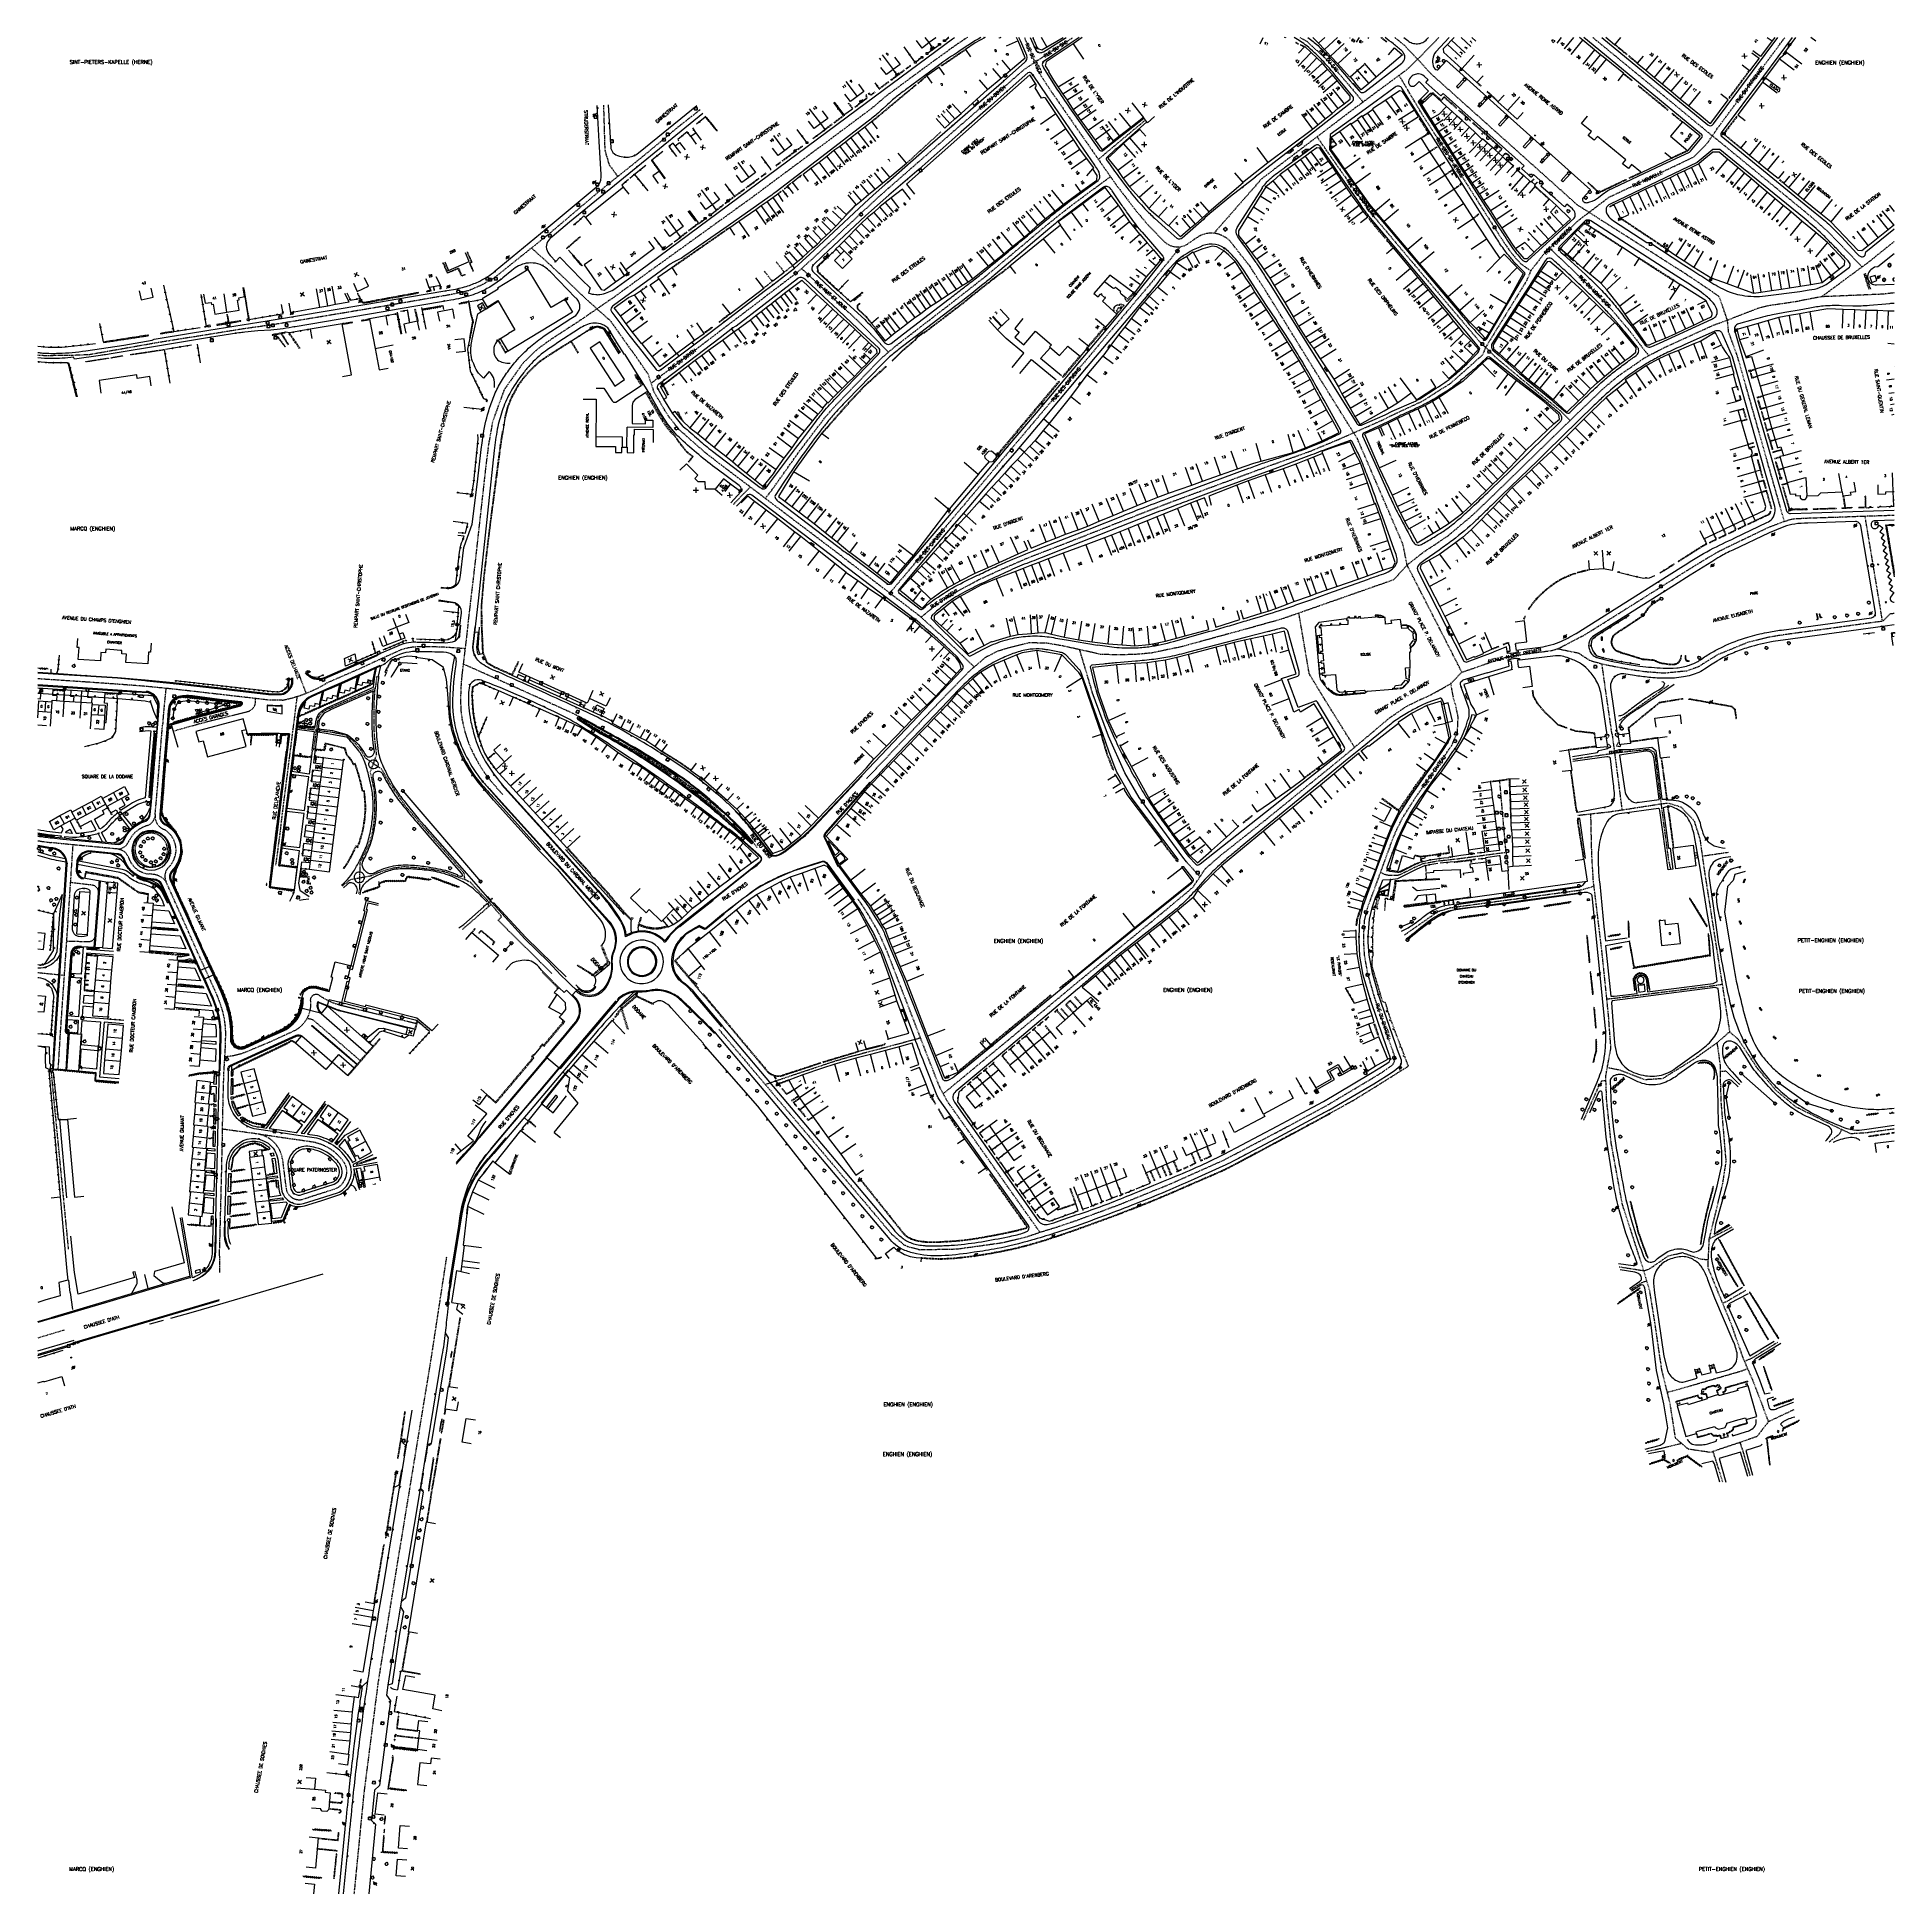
# Model space of a CAD drawing. Header units: millimetres. Extents: x 126000 to 127000, y 153000 to 154000.
import ezdxf
from ezdxf.enums import TextEntityAlignment as Align

# ---------------------------------------------------------------- set-up
doc = ezdxf.new("R2010")
doc.units = ezdxf.units.MM
doc.linetypes.add('DASHED', pattern=[0.75, 0.5, -0.25])
doc.layers.get('0').update_dxf_attribs({"linetype": 'CONTINUOUS'})
for name, color, linetype in [('W0001', 6, 'DASHED'), ('W0008', 7, 'CONTINUOUS'), ('W0100', 7, 'CONTINUOUS'), ('W0105', 7, 'CONTINUOUS'), ('W0112', 1, 'DASHED'), ('W0211', 2, 'CONTINUOUS'), ('W0220', 5, 'DASHED'), ('W0300', 7, 'CONTINUOUS'), ('W0302', 3, 'CONTINUOUS'), ('W0310', 3, 'CONTINUOUS'), ('W0322', 7, 'CONTINUOUS'), ('W0330', 7, 'CONTINUOUS'), ('W0334', 7, 'CONTINUOUS'), ('W0400', 7, 'CONTINUOUS'), ('W0420', 7, 'CONTINUOUS'), ('W0471', 7, 'CONTINUOUS'), ('W0500', 5, 'DASHED'), ('W0515', 5, 'CONTINUOUS'), ('W0851', 7, 'CONTINUOUS'), ('W0980', 7, 'CONTINUOUS'), ('W0984', 7, 'CONTINUOUS'), ('W0989', 7, 'CONTINUOUS'), ('W0991', 7, 'CONTINUOUS'), ('W1102', 7, 'CONTINUOUS')]:
    doc.layers.add(name, color=color, linetype=linetype)
doc.styles.get("Standard").update_dxf_attribs({"font": 'romans.shx', "width": 0.85})

# ---------------------------------------------------------------- blocks, each defined once
blk = doc.blocks.new('t310o')
at = {"color": 0, "linetype": 'Continuous'}
for centre, start, end in [((-0.5, 0.4), 216.8699, 323.1304), ((0.5, -0.4), 36.8699, 143.1303)]:
    blk.add_arc(centre, 0.625, start, end, dxfattribs=at)
blk = doc.blocks.new('t322o')
at = {"color": 0, "linetype": 'Continuous'}
for radius in [0.25, 0.15]:
    blk.add_circle((0, 0), radius, dxfattribs=at)
blk = doc.blocks.new('T420')
for p, q in [((0.7, 0.7), (-0.8, 0.7)), ((-0.8, 0.7), (-0.8, -0.8)), ((0.7, 0.7), (0.7, -0.8)), ((0.7, -0.8), (-0.8, -0.8))]:
    blk.add_line(p, q)
blk.add_ellipse((0, 0), major_axis=(-0.53, 0.53), ratio=1, start_param=3.926991, end_param=10.210176)
blk = doc.blocks.new('T471')
for p, q in [((-0.333334, 0.333334), (-0.333334, -0.333334)), ((-0.333334, 0.333334), (0.333334, 0.333334)), ((-0.333334, 0), (0, 0)), ((0.500001, 0.500001), (1.000002, 1.000002)), ((-0.500001, -0.500001), (-1.000002, -1.000002)), ((-0.333334, -0.333334), (0.333334, -0.333334))]:
    blk.add_line(p, q)
blk.add_ellipse((0, 0), major_axis=(0.471405, 0.471405), ratio=1, start_param=5.4977871438, end_param=11.780972451)
blk = doc.blocks.new('T400')
for p, q in [((-0.15, 0.3), (0.15, 0.3)), ((-0.15, -0.25), (-0.15, 0.3)), ((-0.15, 0.15), (0.15, 0.15)), ((-0.15, 0), (0.15, 0)), ((0.15, 0.3), (0.15, -0.25)), ((-0.15, -0.15), (0.15, -0.15)), ((-0.15, -0.25), (-0.15, -0.3)), ((-0.15, -0.3), (0.15, -0.3)), ((0.15, -0.3), (0.15, -0.25))]:
    blk.add_line(p, q)
blk = doc.blocks.new('T300')
for p, q in [((-0.8, 0.5), (-0.9, 0.3)), ((-0.9, 0.3), (-0.9, 0.2)), ((-0.9, 0.2), (-0.7, 0.1)), ((-0.7, 0.6), (-0.8, 0.5)), ((-0.8, -0.1), (-0.7, 0.1)), ((-0.6, 0.7), (-0.7, 0.6)), ((-0.7, 0.1), (-0.7, 0.1)), ((-0.5, 0.7), (-0.6, 0.7)), ((-0.3, 0.6), (-0.5, 0.7)), ((-0.3, 0.6), (-0.2, 0.7)), ((-0.2, 0.6), (-0.3, 0.6)), ((-0.2, 0.7), (-0.1, 0.8)), ((-0.1, 0.8), (0.1, 0.8)), ((0.1, 0.8), (0.2, 0.7)), ((0.2, 0.7), (0.3, 0.6)), ((0.3, 0.6), (0.4, 0.5)), ((0.5, 0.5), (0.3, 0.5)), ((0.4, 0.5), (0.4, 0.5)), ((0.6, 0.4), (0.5, 0.5)), ((0.6, 0.4), (0.7, 0.3)), ((0.7, 0.3), (0.7, 0.2)), ((0.7, 0.2), (0.7, 0.1)), ((0.7, 0.1), (0.7, -0.2)), ((-0.8, -0.2), (-0.8, -0.1)), ((-0.7, -0.3), (-0.8, -0.2)), ((-0.8, -0.2), (-0.8, -0.2)), ((-0.7, -0.4), (-0.7, -0.3)), ((-0.5, -0.5), (-0.7, -0.4)), ((-0.4, -0.5), (-0.5, -0.5)), ((-0.4, -0.5), (-0.3, -0.5)), ((-0.3, -0.5), (-0.3, -0.4)), ((-0.3, -0.6), (-0.3, -0.5)), ((-0.3, -0.5), (-0.3, -0.5)), ((-0.2, -0.7), (-0.3, -0.6)), ((-0.1, -0.8), (-0.2, -0.7)), ((0.1, -0.8), (-0.1, -0.8)), ((0.2, -0.7), (0.1, -0.8)), ((0.3, -0.5), (0.2, -0.5)), ((0.3, -0.6), (0.2, -0.7)), ((0.2, -0.7), (0.2, -0.7)), ((0.5, -0.4), (0.3, -0.5)), ((0.3, -0.5), (0.3, -0.6)), ((0.3, -0.5), (0.3, -0.5)), ((0.6, -0.3), (0.5, -0.4)), ((0.7, -0.2), (0.6, -0.3)), ((0.6, -0.3), (0.6, -0.3))]:
    blk.add_line(p, q)
blk = doc.blocks.new('t211o')
at = {"color": 0, "linetype": 'Continuous'}
for p, q in [((-0.3, 0.5), (-0.3, 0)), ((0, 1), (0, 0)), ((0.3, 0.5), (0.3, 0))]:
    blk.add_line(p, q, dxfattribs=at)
blk = doc.blocks.new('t991o')
at = {"color": 0, "linetype": 'Continuous'}
for p, q in [((-1, 1), (1, -1)), ((-1, -1), (1, 1))]:
    blk.add_line(p, q, dxfattribs=at)
blk = doc.blocks.new('CLOTURE')
at = {"layer": 'W0322', "linetype": 'Continuous'}
for radius in [0.15, 0.25]:
    blk.add_circle((0, 0), radius, dxfattribs=at)
blk = doc.blocks.new('t112o')
at = {"color": 0, "linetype": 'Continuous'}
for p, q in [((-0.5, 0.5), (0.5, 0.5)), ((-0.5, -0.5), (-0.5, 0.5)), ((0.5, 0.5), (0.5, -0.5)), ((0.5, -0.5), (-0.5, -0.5))]:
    blk.add_line(p, q, dxfattribs=at)
blk = doc.blocks.new('T851')
for p, q in [((-0.2, -0.1), (0, 0.3)), ((0, 0.3), (0.2, -0.1)), ((-0.2, -0.1), (0.2, -0.1))]:
    blk.add_line(p, q)
for major_axis in [(-0.106, 0.106), (-0.0354, 0.0354), (-0.0236, 0.0236)]:
    blk.add_ellipse((0, 0), major_axis=major_axis, ratio=1, start_param=3.926991, end_param=10.210176)
blk = doc.blocks.new('t500o')
at = {"color": 0, "linetype": 'Continuous'}
for centre, start, end in [((-0.5, 0.625), 216.869898, 323.130102), ((0.5, -0.125), 36.869898, 143.130102), ((0.5, -0.625), 36.869898, 143.130102), ((-0.5, 0.125), 216.869898, 323.130102)]:
    blk.add_arc(centre, 0.625, start, end, dxfattribs=at)

msp = doc.modelspace()

# ---------------------------------------------------------------- linework, layer by layer
at = {"layer": 'W0001'}
for p, q in [((126140.7, 153656.4), (126144.5, 153646.7)), ((126007.1, 153443), (126016.4, 153347.2))]:
    msp.add_line(p, q, dxfattribs=at)
at = {"layer": 'W0001', "flags": 128}
for points in [[(126500.7, 154000), (126494.8, 153996.1), (126482, 153986.9), (126456.9, 153968.4), (126449.2, 153961.8), (126385.4, 153914.3), (126331.4, 153875.4), (126310.2, 153860), (126301.2, 153853.8), (126290.8, 153846.7), (126276.5, 153837.4), (126269.4, 153832.3), (126261.2, 153824.4), (126251.2, 153810.2), (126244.9, 153792.9), (126242.7, 153780.2), (126241.3, 153769.1), (126235.6, 153718), (126231.5, 153683), (126231.5, 153683)], [(126554.5, 153998), (126542.9, 153990.4), (126531.5, 153982.9), (126522.1, 153974.7), (126514.1, 153967.6), (126494.3, 153950.3), (126482.5, 153940), (126459.6, 153920), (126451.7, 153913), (126447, 153908.6), (126427.7, 153890.6), (126417.7, 153881.2), (126409.4, 153873.7), (126397.5, 153864.6), (126393.5, 153861.6), (126371.3, 153844.7), (126368.9, 153842.9), (126355, 153832.3), (126347, 153826.3), (126330.4, 153813.7)], [(126531.5, 154000), (126531.6, 153999.7), (126531.6, 153999.7)], [(126546.4, 153970.2), (126539, 153981.5), (126535.3, 153991.4), (126531.6, 153999.7)], [(126554.5, 153997.9), (126557.6, 154000)], [(126754.7, 154000), (126750.6, 153995.6), (126743.2, 153988.3), (126737, 153982.3), (126733.3, 153979.6), (126723, 153972), (126717.9, 153968.2), (126713.9, 153965.2), (126705.9, 153959.3), (126689.1, 153946.5), (126658.4, 153923.2), (126658.4, 153923.2)], [(126679.8, 154000), (126683.1, 153998.3), (126693.5, 153988.9), (126701.2, 153980.2), (126706.7, 153973.8), (126706.7, 153973.8)], [(126888.5, 153872.1), (126842.6, 153901.3), (126835.6, 153905.8), (126829.5, 153909.6), (126750.8, 153980.1), (126743.2, 153988.3), (126736.3, 153995.6), (126732.4, 153998.8), (126730.9, 154000)], [(126817, 153889), (126830.2, 153901.7), (126835.6, 153905.8), (126843.8, 153912), (126846.3, 153913.9), (126892.1, 153935.7), (126899.3, 153943), (126902, 153947), (126904.8, 153951.1), (126941.1, 154000)], [(126982.6, 153876.4), (126977.3, 153882), (126970.8, 153888.7), (126964.8, 153894.9), (126958, 153901), (126954.4, 153904.1), (126906.5, 153943.4), (126902, 153947), (126880.9, 153964.4), (126837.6, 154000)], [(126746.3, 153957.6), (126736.6, 153974), (126733.3, 153979.6), (126733.3, 153979.6)], [(126706.7, 153973.8), (126710.2, 153969.6), (126713.9, 153965.2), (126713.9, 153965.2)], [(126746.3, 153957.6), (126749.6, 153952.5), (126771, 153919.1), (126788.9, 153890.9), (126792.5, 153885.6), (126796, 153881.2), (126798.8, 153878.1), (126804.2, 153874.3), (126804.2, 153874.3)], [(126579.7, 153941.4), (126596.5, 153955.4), (126596.5, 153955.4)], [(126699, 153932.2), (126693.4, 153940.3), (126689.1, 153946.5), (126689.1, 153946.5)], [(126699, 153932.2), (126707.9, 153919.7), (126719.8, 153903.4), (126749.1, 153868.6), (126777.8, 153834.8), (126779.9, 153833.1), (126784.8, 153828.1), (126799.4, 153815.9), (126818.6, 153800.2), (126820.8, 153798.4), (126820.8, 153798.4)], [(126658.5, 153923), (126633.5, 153894.5)], [(126615.5, 153887.2), (126600.4, 153868.6), (126458.9, 153700.7)], [(126857.1, 153842.4), (126847.5, 153853.7), (126835.2, 153866.6), (126814.4, 153886.5), (126811.6, 153883.8), (126804.2, 153874.3), (126802.1, 153869.2), (126781.8, 153836.2), (126779.9, 153833.1), (126778.3, 153829.1), (126772, 153823.4), (126760.9, 153813.6), (126745.6, 153803.9), (126730.9, 153797.1), (126726.5, 153794.9), (126726.5, 153794.9)], [(126814.4, 153886.5), (126817, 153889), (126817, 153889)], [(126960.8, 153860.3), (126985.9, 153878.8), (127000, 153890.1)], [(126428.4, 153859.8), (126411.4, 153875.5)], [(126293.2, 153861.1), (126301.2, 153853.8), (126308.3, 153847.5), (126315.2, 153837.8), (126319.7, 153831.4), (126319.7, 153831.4)], [(127000, 153862.4), (126993.9, 153861.7), (126960.8, 153860.3), (126949, 153858.1), (126949, 153858.1)], [(126319.8, 153831.5), (126319.9, 153831.4), (126319.9, 153831.4)], [(126345.5, 153788.7), (126339.5, 153796.3), (126337.3, 153799.9), (126331.9, 153809.1), (126328.8, 153818.6), (126319.9, 153831.4)], [(126915.6, 153827.7), (126938.6, 153746.6), (126940.7, 153739.3), (126940.7, 153739.3)], [(126818.6, 153670.6), (126833.4, 153678.3), (126861.5, 153695.9), (126877, 153705.7), (126888.3, 153712.8), (126901.3, 153720.8), (126906.9, 153723.9), (126913.5, 153727.1), (126932, 153736), (126940.7, 153739.3), (126945.3, 153740.7), (126954.4, 153741.2), (126967.3, 153741.6), (126984.3, 153742.2), (127000, 153742.7)], [(126993.7, 153685.5), (126985, 153737.9), (126984.3, 153742.2), (126984.3, 153742.2)], [(126434.8, 153719.2), (126450.6, 153707.1), (126474.5, 153688.8)], [(127000, 153689.7), (126997.7, 153689.4), (126993.7, 153685.5), (126991.4, 153685.2), (126939.7, 153678.1), (126933, 153677), (126921.3, 153674.2), (126904.8, 153667.4), (126899.4, 153664.1), (126894.4, 153660.9), (126888.1, 153658.7), (126876.1, 153657.5), (126865.4, 153658.3), (126858.7, 153659.3), (126849.4, 153661), (126842.6, 153662.4), (126836.1, 153664.3), (126830.1, 153668.2), (126818.6, 153670.6), (126815.6, 153669.6), (126798, 153667.3), (126798, 153667.3)], [(126231.6, 153683), (126231.6, 153683), (126231.6, 153683)], [(126782.3, 153663.3), (126791.8, 153666.5), (126798, 153667.3), (126798, 153667.3)], [(126182.6, 153655.9), (126181.7, 153649.2), (126155.2, 153637.7), (126153.1, 153636.3), (126151.1, 153633.8), (126150.5, 153630.7), (126150.1, 153626.8), (126139.6, 153628.1)], [(126848, 153624.7), (126844.6, 153648), (126842.6, 153662.4), (126842.6, 153662.4)], [(126182.5, 153613.8), (126181.3, 153624.1), (126181.1, 153636.3), (126181.3, 153644.1), (126181.7, 153649.2)], [(126851.8, 153632), (126854.9, 153634.2), (126878.6, 153651.1), (126878.6, 153651.1)], [(126148.6, 153616.1), (126150.1, 153626.8), (126157.6, 153626), (126166.2, 153624.2), (126170, 153620.8), (126173.9, 153616.2), (126176.4, 153612), (126185.3, 153605.8)], [(126826.8, 153611.2), (126851.7, 153614.9), (126867.8, 153616.6), (126870.6, 153615.1), (126871.1, 153613.6), (126874, 153589.5), (126874.4, 153587.2), (126874.7, 153584.3), (126878.3, 153557.4), (126879.5, 153551.8), (126879.5, 153551.8)], [(126848, 153624.7), (126852, 153594.3), (126853.3, 153583.9), (126853.3, 153583.9)], [(126164.1, 153542.9), (126167.7, 153545.9), (126169.2, 153546.6), (126179.6, 153548.5), (126185.2, 153550.9), (126191.5, 153552.7), (126197.3, 153553.4), (126203.8, 153552.9), (126212, 153552), (126219.4, 153550.6), (126227.2, 153547.4), (126230, 153546.5), (126229.7, 153549.7), (126211.3, 153570.6), (126198.1, 153585.9), (126189.9, 153597.7), (126185.3, 153605.8)], [(126182.5, 153613.8), (126179, 153604.4), (126180.5, 153597.4), (126181.2, 153593.3), (126181.3, 153589.5), (126181.4, 153582.6), (126180.9, 153576.8), (126180, 153570.9), (126178.1, 153564.8), (126173.4, 153555), (126173.3, 153541.5), (126172.7, 153538.6)], [(126790.9, 153561.1), (126787.5, 153599.6), (126787.5, 153599.6)], [(126829.5, 153581), (126836.6, 153581.8), (126845.7, 153582.8), (126853.3, 153583.9), (126874.4, 153587.2), (126878.4, 153587.6), (126885.1, 153585.5), (126892.1, 153578.2), (126895.3, 153568.3), (126896.6, 153558.9), (126897.8, 153550.5), (126903.9, 153511.5), (126907.3, 153490), (126909.1, 153478.4), (126911.3, 153464.3), (126904.5, 153458.4), (126906.2, 153446.4), (126906.2, 153443), (126906.3, 153437.1), (126906.7, 153425.4), (126909.3, 153394.5), (126907.4, 153382.3), (126900.2, 153352.7), (126899.7, 153341.7), (126899.5, 153337.6), (126907.5, 153318.1), (126911.8, 153307.8), (126918.6, 153288.4), (126919.3, 153286.8), (126921, 153282.9), (126924.2, 153275.5), (126932.2, 153254.3), (126926, 153246.3), (126917, 153243.2), (126902.4, 153238.3), (126900.9, 153237.8), (126889.1, 153239.5), (126885.4, 153242.7), (126882.2, 153245.4), (126879.4, 153263.4), (126877.8, 153270.1), (126874.8, 153282.3), (126871.2, 153306.8), (126868.3, 153325), (126866.7, 153330.2), (126865.1, 153335.7), (126863.4, 153341.1), (126853.6, 153371.3), (126847.5, 153404.8), (126845.1, 153427.4), (126844.7, 153438.1), (126844.7, 153440.8), (126845.4, 153445), (126847.4, 153455.6), (126846.1, 153473), (126845.2, 153482.1), (126842.5, 153508.1), (126838.3, 153542.9), (126838, 153544.7), (126837.1, 153559.3), (126836.7, 153575.7), (126836.6, 153581.8), (126836.6, 153581.8)], [(126746.7, 153555.1), (126753.9, 153556.4), (126764.8, 153557.6), (126790.9, 153561.1), (126791.8, 153553.1), (126791.8, 153553.1)], [(126910.5, 153560.9), (126896.6, 153558.9), (126896.6, 153558.9)], [(126230, 153546.5), (126233, 153544.9), (126244.2, 153533), (126228.6, 153519.4)], [(126736.1, 153516.5), (126754.3, 153529.2), (126760.7, 153531.2), (126831.2, 153540.8), (126835.1, 153541.9), (126838.3, 153542.9), (126838.3, 153542.9)], [(126276.9, 153495.8), (126248, 153524.4), (126249.8, 153526.5), (126244.2, 153533)], [(126845.2, 153482.1), (126847.7, 153482.3), (126903, 153489.3), (126907.3, 153490), (126907.3, 153490)], [(126904.5, 153458.4), (126892.7, 153450), (126875.2, 153439.1), (126865.6, 153438.5), (126852.1, 153443.7), (126845.4, 153445), (126845.4, 153445)], [(127000, 153412), (126985, 153409.9), (126976.7, 153409.4), (126971.7, 153411.7), (126967.2, 153413.8), (126956.3, 153419.3), (126947.2, 153423.8), (126936.1, 153433), (126926.4, 153444.6), (126915.9, 153460.4), (126911.3, 153464.3), (126911.3, 153464.3)], [(126832.7, 153416.7), (126839.9, 153432.9), (126842.4, 153438), (126844.7, 153438.1), (126844.7, 153438.1)], [(126916.8, 153435.9), (126909.5, 153443.1), (126906.2, 153443), (126906.2, 153443)], [(126965, 153405.1), (126970.7, 153409.5), (126971.7, 153411.7), (126971.7, 153411.7)], [(126912.6, 153359.1), (126900.2, 153352.7), (126900.2, 153352.7)], [(126865.1, 153335.7), (126867.9, 153336.5), (126872.3, 153339.5), (126878.4, 153343.7), (126885.9, 153345.4), (126896, 153341.9), (126899.7, 153341.7), (126899.7, 153341.7)], [(126220.1, 153343), (126211.5, 153286.7), (126204.1, 153241.8), (126191, 153162.2), (126183.2, 153113.5), (126175.6, 153054.1), (126170.3, 153000)], [(126851.9, 153337.8), (126865.1, 153335.7), (126865.1, 153335.7)], [(126857.9, 153325.4), (126864.3, 153329.4), (126866.7, 153330.2), (126866.7, 153330.2)], [(126919.9, 153325), (126909.6, 153319), (126907.5, 153318.1), (126907.5, 153318.1)], [(126014.1, 153303.6), (126000, 153299.4)], [(126937.1, 153297), (126923.3, 153288.5), (126919.3, 153286.8), (126919.3, 153286.8)], [(126921, 153282.9), (126917.9, 153281.6), (126881.8, 153271.1), (126877.8, 153270.1), (126877.8, 153270.1)], [(126946, 153260.8), (126932.2, 153254.3), (126932.2, 153254.3)], [(126866.8, 153238.3), (126874.6, 153240.1), (126885.4, 153242.7), (126885.4, 153242.7)], [(126907.7, 153221.7), (126903.9, 153233.8), (126902.4, 153238.3), (126902.4, 153238.3)], [(126922.4, 153225.2), (126918.6, 153238.4), (126917, 153243.2), (126917, 153243.2)]]:
    msp.add_lwpolyline(points, dxfattribs=at)
at = {"layer": 'W0001'}
for points in [[(126546.4, 153970.2), (126570.6, 153935.3), (126581.5, 153919.8), (126591.7, 153906.5), (126598.2, 153898.8), (126598.2, 153898.8)], [(126356.7, 153961), (126346.2, 153952.8), (126325.8, 153935.8), (126301.9, 153916.7), (126274.7, 153893.6), (126254.3, 153877.3), (126246, 153870.6), (126239.6, 153866.9), (126232.2, 153863.6), (126222.7, 153861.5), (126184.6, 153854.9), (126126.4, 153845.2), (126111.9, 153843.2), (126062.9, 153835.3), (126027.9, 153829.1), (126018.8, 153828.7), (126013.5, 153828.7), (126004.3, 153828.5), (126000, 153828.8)], [(126304.7, 153963.5), (126305.4, 153939.4), (126307.7, 153931.5), (126312.4, 153925.1)], [(126579.7, 153941.4), (126574.8, 153937.3), (126571.3, 153934.3), (126571.3, 153934.3)], [(126391.9, 153751.7), (126395.4, 153756.2), (126409.9, 153776.6), (126420.7, 153790.9), (126424.2, 153795.4), (126429.7, 153801.8), (126453.7, 153826.6), (126461.6, 153833.4), (126492.4, 153857.1), (126510.4, 153871.2), (126544.3, 153899.6), (126556, 153908.9), (126572.6, 153921.2), (126577.8, 153925), (126577.8, 153925)], [(126293.2, 153861.1), (126276.8, 153876.8), (126265.9, 153886.6)], [(126737.6, 153715.8), (126735.4, 153726.9), (126720.7, 153760.9), (126710.8, 153783.9), (126708.8, 153787), (126688.2, 153820.1), (126662.5, 153861.8), (126654.2, 153874.7), (126653.1, 153876.5), (126653.1, 153876.5)], [(126888.5, 153872.1), (126898.4, 153865.5), (126905.6, 153860.5), (126910, 153847.7), (126910.6, 153841.5), (126915.6, 153827.7), (126915.6, 153827.7)], [(126428.4, 153859.8), (126428.9, 153859.2), (126443.6, 153845.6), (126454.3, 153834.5), (126458.2, 153830.5), (126458.2, 153830.5)], [(126737.6, 153715.8), (126746.6, 153722.9), (126753.5, 153727.4), (126759.9, 153731.8), (126773, 153742.8), (126784.7, 153754), (126801.4, 153770.3), (126816.3, 153784.8), (126832, 153800.1), (126843.3, 153810.9), (126851, 153817.4), (126865.5, 153827.4), (126875.8, 153832.8), (126902.5, 153845), (126910, 153847.7), (126927.2, 153854.4), (126932.5, 153855.7), (126949, 153858.1), (126949, 153858.1)], [(126857.1, 153842.4), (126863.5, 153834), (126867.7, 153828.6), (126867.7, 153828.6)], [(126820.8, 153798.4), (126825.4, 153793.7), (126825.4, 153793.7)], [(126434.8, 153719.2), (126391.9, 153751.7), (126370.6, 153767.8), (126359.7, 153776.2), (126345.5, 153788.7), (126345.5, 153788.7)], [(126475.8, 153687.7), (126480, 153691.2), (126484.1, 153694.6), (126492, 153699.9), (126507.1, 153708), (126516.8, 153712.5), (126532.9, 153719.5), (126559.1, 153729.7), (126599.6, 153745.6), (126612.2, 153750.4), (126663.7, 153769.4), (126685.6, 153777.2), (126700.7, 153783.5), (126713.9, 153789.3), (126726.5, 153794.9), (126726.5, 153794.9)], [(126374.8, 153748.5), (126380.3, 153754.3), (126383.8, 153757.9), (126383.8, 153757.9)], [(126767.1, 153658.1), (126737.6, 153715.8), (126730.3, 153707.8), (126669.8, 153686.6), (126651.9, 153681.6), (126615.7, 153671.7), (126599.8, 153668.4), (126591, 153667.6), (126580.5, 153667.4), (126572.5, 153667.7), (126552.2, 153672.2), (126543.4, 153673.7), (126533.9, 153673.9), (126521.9, 153670.9), (126516.7, 153669.2), (126510.4, 153666), (126501.4, 153658.3), (126487.1, 153643.6), (126456, 153610.8), (126446.2, 153600.6), (126446.2, 153600.6)], [(126474.5, 153688.8), (126475.8, 153687.7), (126487.1, 153677.5), (126498.7, 153666.5), (126504.5, 153660.9), (126504.5, 153660.9)], [(126709.3, 153617.6), (126691.3, 153646.5), (126684.9, 153657.2), (126680.8, 153681.1), (126679.3, 153689.9), (126679.3, 153689.9)], [(126568, 153647.4), (126564.4, 153659.6), (126561.2, 153670.2), (126561.2, 153670.2)], [(126487.7, 153431), (126496.4, 153438.2), (126522.8, 153460), (126561.3, 153492.1), (126605.8, 153528.5), (126622.1, 153542.1), (126626, 153547.8), (126628.8, 153552.1), (126636.9, 153559.2), (126662.3, 153579.3), (126703.7, 153612.9), (126728.2, 153633.5), (126737.1, 153639.6), (126745, 153643.5), (126749.1, 153645.2), (126761.2, 153651.9), (126767.1, 153658.1), (126768.9, 153658.7), (126782.3, 153663.3), (126782.3, 153663.3)], [(126139.6, 153645), (126134, 153600.8), (126132, 153585.2), (126130.4, 153571.5), (126128.1, 153554.1)], [(126618.7, 153556), (126626, 153547.8), (126626, 153547.8)], [(126539.8, 153356.4), (126536.3, 153361.3), (126489.8, 153427.1), (126485.8, 153434.6), (126482.3, 153443.5), (126467.1, 153482.8), (126457.5, 153507.6), (126453.9, 153515.7), (126452.3, 153519), (126447.1, 153527.9), (126443.8, 153533), (126441.6, 153536), (126441.6, 153536)], [(126014.3, 153494.7), (126000, 153496.1)], [(126366.9, 153465.6), (126393.2, 153434.4), (126459.9, 153355.4), (126466.5, 153349.7), (126468.6, 153348.7), (126475.1, 153347), (126495.2, 153347.4), (126519.6, 153350.8), (126532.8, 153354), (126539.8, 153356.4), (126548.9, 153359.2), (126559.6, 153362.8), (126582.6, 153371.3), (126609.3, 153382.1), (126638.7, 153395.2), (126667.3, 153410.2), (126685.6, 153420), (126694, 153424.5), (126694, 153424.5)], [(126475.5, 153461), (126456.2, 153455.8), (126435.8, 153450.4), (126426.2, 153447.5), (126422.2, 153446.1), (126403, 153439.7), (126391.9, 153435.9), (126391.9, 153435.9)]]:
    msp.add_lwpolyline(points, dxfattribs=at)
at = {"layer": 'W0001', "flags": 128}
for points in [[(126653.1, 153876.5), (126643.1, 153889.2, 0.365728), (126625.5, 153892.9), (126618.5, 153888.2, -0.307291), (126607.6, 153889.3), (126598.2, 153898.8)], [(126694, 153424.5), (126718.3, 153439), (126724.2, 153442.6), (126724.3, 153442.7), (126728.5, 153445.6, 0.352776), (126730.8, 153451.5), (126729, 153456.6), (126724.1, 153471.2), (126720.1, 153482.9), (126716.5, 153495.4), (126714.7, 153505.5), (126714.2, 153513.6), (126714.2, 153515.5), (126714.7, 153524.4), (126716.5, 153531.8), (126723.4, 153550.5), (126729.2, 153566.4), (126731.5, 153572.2), (126735.2, 153579.7), (126742.1, 153590.5), (126750.8, 153602.9), (126754.9, 153608.7), (126758.8, 153614.5), (126761.7, 153618.8), (126762.3, 153620), (126763.6, 153623.2), (126764.7, 153625.6), (126765.1, 153633.9), (126763.8, 153640.2), (126762.6, 153644.1), (126761.2, 153651.9)], [(126746.7, 153555.1), (126742.5, 153553.3), (126734.5, 153549.3, -0.0574), (126732.6, 153548.6), (126728.4, 153548.6, -0.179797), (126723.3, 153550.4, 4.486416)], [(126017.7, 153544.9), (126028.9, 153543.6, -0.408618), (126032.6, 153539.2), (126030.9, 153516.3, -0.421189), (126026.8, 153512.8), (126015.6, 153513.1)], [(126203.6, 153468.8), (126164.5, 153478.2, -0.092918), (126151.7, 153483.9, 0.644177), (126146.8, 153481, -0.314891), (126138, 153464.8), (126124.9, 153458.8), (126112.5, 153453.6, -0.082426), (126100.8, 153450.9, 0.356603)], [(126173.7, 153448.8), (126149.1, 153470.1, 0.225817), (126144.8, 153471.2, -0.212711)]]:
    msp.add_lwpolyline(points, format="xyb", dxfattribs=at)
at = {"layer": 'W0001'}
for points in [[(126231.6, 153683), (126228.4, 153656.3, 0.038894), (126227.9, 153637.4, 0.046964), (126230.1, 153625.9, 0.049811), (126234.6, 153614.2, 0.045966), (126242.3, 153601.6, 0.01024), (126250.4, 153592.2, 0.01024)], [(126203.7, 153671.6, 0.099377), (126194.5, 153669.6), (126183.7, 153664.7), (126172.6, 153659.6), (126155.4, 153652.1, -0.089757), (126131.6, 153643), (126124.1, 153643.1), (126098.1, 153646.1), (126072.6, 153649), (126058.6, 153650.4), (126042.8, 153651.6), (126025.5, 153652.8), (126013.6, 153653.6), (126000, 153654.5)], [(126203.8, 153671.8, -0.024764), (126230.1, 153670.7, 0.090823)], [(126387.4, 153563.7), (126382.1, 153570.5, 0.050711), (126368.1, 153583.3, 0.027387), (126347.6, 153599.3, 0.023257), (126317.4, 153619.2, 0.028496), (126288.2, 153635.9, 0.002159), (126229.1, 153662.5)], [(126098, 153334.7, 0.009306), (126097.9, 153345.7), (126098.2, 153355.7), (126098.4, 153363.7), (126099, 153386.8), (126099.4, 153406), (126099.6, 153418.1), (126100.2, 153441.6), (126101, 153454.8), (126101.2, 153461.4, 0.086502), (126099, 153477.4, 0.029581), (126095.9, 153485.5), (126092.1, 153494), (126090, 153498.6), (126085.5, 153508.5), (126081.4, 153517.7), (126077.3, 153526.9), (126069.1, 153545.1, -0.286244), (126070, 153552.5), (126071.4, 153554, 0.131825), (126074.4, 153561, 0.201048), (126071.5, 153570.5, 0.075279), (126068.4, 153573.2, -0.358969), (126063.2, 153581.4), (126064.4, 153595), (126065.5, 153608.8), (126067.2, 153629.8, -0.011523), (126069, 153649.3)], [(126073, 153626.4), (126087.2, 153630.4), (126113, 153636.9, 0.419831), (126117.1, 153643.9, 0.534026)], [(126063.1, 153580.3, -0.254392), (126059, 153575.5, 0.105981), (126052.3, 153571.7, 0.079182), (126048.5, 153566.1, -0.247517), (126043.3, 153562.8), (126027.2, 153564.3), (126011.5, 153565.8), (126007.2, 153566.3, -0.011595), (126000, 153567.3)], [(126011, 153444.1), (126012.2, 153463.6), (126014.3, 153494.3), (126015.8, 153516.3), (126017.2, 153537.7), (126019, 153565.1, 0.393528)], [(126069.1, 153545.1, 0.213463), (126062.7, 153549.1), (126059.8, 153549.4, -0.271849), (126049.4, 153557, 0.149001), (126046.7, 153561.4, 0.068791), (126043.3, 153562.8)], [(126119.1, 153409.2, -0.110051), (126125.5, 153406.3, -0.192016), (126131.7, 153396.2), (126132.7, 153388), (126133.7, 153380, 0.232466), (126137.4, 153374.8, 0.185282), (126142.5, 153374.1), (126151, 153376.9), (126160.5, 153379.9, 0.176052), (126165.1, 153384.2, 0.258709), (126165.4, 153393.3, 0.103766), (126157.8, 153401.1, 0.090532), (126148.5, 153404.9), (126138.6, 153406.3), (126129.6, 153407.6), (126119.1, 153409.2), (126099.5, 153411.9)]]:
    msp.add_lwpolyline(points, format="xyb", dxfattribs=at)
at = {"layer": 'W0008'}
for p, q in [((126406.6, 153877), (126407.6, 153875.8)), ((126396, 153868.9), (126401.8, 153873.4)), ((126352.3, 153835.9), (126353.3, 153834.5)), ((126374.9, 153841.4), (126373.8, 153843)), ((126345.4, 153828.5), (126344.3, 153830)), ((126540.2, 153827), (126545.5, 153832.9)), ((126551.5, 153817.8), (126540.2, 153827)), ((126335.4, 153811.9), (126336.6, 153812.8)), ((126338.8, 153806.1), (126335.4, 153811.9)), ((126337.2, 153805.2), (126338.8, 153806.1)), ((126343.3, 153798.6), (126341.8, 153797.6)), ((126346.4, 153794.6), (126343.3, 153798.6)), ((126317.3, 153779.3), (126317.4, 153790)), ((126544.6, 153792.1), (126541.7, 153794.6)), ((126531.3, 153776.6), (126528.6, 153778.9)), ((126500.3, 153742.3), (126498.6, 153743.8)), ((126750.4, 153598.4), (126751.4, 153599.6)), ((126716, 153481.9), (126713.9, 153490.2)), ((126695.9, 153442.9), (126700.1, 153445.4)), ((126700.1, 153445.4), (126702.5, 153441.2)), ((126728.5, 153450.1), (126727.2, 153449.7)), ((126688.9, 153433.2), (126698.4, 153438.7)), ((126698.4, 153438.7), (126695.9, 153442.9)), ((126702.5, 153441.2), (126707.8, 153444.3)), ((126707.8, 153444.3), (126707.3, 153445.3)), ((126688.4, 153433.9), (126688.9, 153433.2)), ((126015.7, 153374.9), (126011.8, 153417))]:
    msp.add_line(p, q, dxfattribs=at)
at = {"layer": 'W0008', "flags": 128}
for points in [[(126293.1, 153869.5), (126297.5, 153865.1), (126296.6, 153862.3, 0.0469), (126300.5, 153861.5, 0.0535), (126302.8, 153861.5, 0.0529), (126306.7, 153862.6, 0.0718), (126310.3, 153864.3), (126324.1, 153874.3), (126446.4, 153965), (126492.7, 153999.2), (126493.8, 154000, -0.0056)], [(126507.9, 154000, 0.014784), (126496.9, 153993, 0.0123), (126484.4, 153984.4), (126467.4, 153971.8, 0.0107), (126462.4, 153968, 0.0178), (126457.3, 153963.5), (126455.1, 153961.5, -0.0106), (126452, 153958.6, -0.0134), (126446.6, 153954.4), (126424.6, 153937.5), (126397.8, 153916.9, -0.0103), (126394.5, 153914.5), (126371.8, 153898.5), (126349, 153882.7, -0.0235), (126345.6, 153880.5, -0.0149), (126342.9, 153879.1, 0.0227), (126341.3, 153878.3, 0.0225), (126338.7, 153876.4), (126330.5, 153870.5), (126310.1, 153855.6, 0.2161), (126308.7, 153853.5, 0.175), (126309.2, 153852), (126318.4, 153839.9), (126323.2, 153833.7), (126323.2, 153833.7)], [(126529.5, 153997.8), (126528.4, 154000, 0.1846)], [(126705, 153972.4), (126700.6, 153977.6, 0.0165), (126692.7, 153986.8, 0.0144), (126687.7, 153991.8, 0.0213), (126683.5, 153995.5, 0.035239), (126676.8, 154000, 0.008)], [(126684.1, 154000, -0.032707), (126689.6, 153995.6, -0.0178), (126694.3, 153990.9, -0.0102), (126701.7, 153982.8), (126707, 153976.7), (126711.9, 153971.1), (126711.9, 153971.1)], [(126708.4, 153975.3), (126711.9, 153971.1, 0.1755), (126713.2, 153970.3, 0.205), (126714.9, 153970.7), (126734.7, 153986.2, 0.199), (126736.4, 153989, 0.154), (126735.8, 153991.4, 0.0683), (126734.6, 153992.9, 0.0297), (126730.2, 153996.5, 0.003607), (126725.8, 154000, 0.0167)], [(126735.9, 154000), (126737.9, 153998.3, 0.093), (126740.4, 153997, 0.0954), (126743.2, 153996.6, 0.0958), (126746, 153997.3, 0.095), (126748.3, 153999), (126749.2, 154000, 0.2049)], [(126760.2, 154000), (126753, 153992.2, 0.1504), (126751.4, 153988.4, 0.0446), (126751.3, 153986.7, 0.1883), (126752.6, 153983.1, 0.1935), (126753.7, 153982.5, 0.2059), (126754.4, 153982.8), (126758.8, 153987.6), (126793.2, 153956.6), (126836.4, 153918), (126832.3, 153913.5, 0.1044), (126832, 153913.1, 0.2552), (126832.5, 153911.7, 0.2075), (126834.1, 153911, 0.0765), (126836, 153911.4, 0.0943), (126840.7, 153913.8), (126842.7, 153915.4), (126845.8, 153917.5), (126875, 153931.3), (126889.8, 153938.3), (126890.3, 153938.7), (126896.5, 153946.3, 0.3518), (126896.2, 153947.8), (126862.2, 153975.8), (126862.2, 153975.8)], [(126862.2, 153975.8), (126832.8, 154000, 0.1854)], [(126842.5, 154000), (126899.6, 153952.9, 0.1793), (126901, 153952.4, 0.1746), (126902.7, 153953.5), (126902.7, 153953.5)], [(126814.4, 153890.7), (126827.5, 153902.6, 0.2515), (126828.1, 153905.2, 0.16), (126826.6, 153907.6), (126823.6, 153910.2), (126822.3, 153908.8), (126817.3, 153913.2), (126809.7, 153919.9), (126811.1, 153921.4), (126805.7, 153926.2), (126804.4, 153924.8), (126799.3, 153929.4), (126800.6, 153930.9), (126757.1, 153969.9), (126755.8, 153968.5), (126747.7, 153975.7), (126749, 153977.2), (126746.8, 153979.2, 0.1682), (126743.8, 153980.4, 0.1201), (126741.4, 153979.9, 0.1108), (126739.4, 153978.4, 0.2466), (126738.4, 153975.5, 0.1439), (126739.2, 153974.2, 0.1666), (126740.6, 153973.7, 0.1995), (126742.1, 153974.3), (126744.1, 153976.3), (126749.2, 153971), (126743.5, 153965.5), (126745.9, 153961.6), (126745.9, 153961.6)], [(126929.5, 153979.1), (126906.8, 153948.6, 0.3438), (126906.8, 153947), (126957.4, 153905.6, -0.014), (126964.7, 153899.4, -0.0169), (126971.5, 153892.6), (126979.9, 153883.7, 0.159), (126982.4, 153881.8, 0.1555), (126984.4, 153882.7), (126984.7, 153884.6), (126999.8, 153896.7), (127000, 153896.9)], [(126655.8, 153924.9), (126672.3, 153937.7), (126685.5, 153947.9), (126707.9, 153965.3, 0.1978), (126708.7, 153967, 0.2042), (126708.5, 153968.1), (126705, 153972.4), (126705, 153972.4)], [(126746.8, 153953.7), (126734.8, 153972.6, 0.1809), (126733.3, 153973.8, 0.2142), (126731.2, 153973.3), (126721, 153965.7), (126703.9, 153953.3), (126696.2, 153947.7), (126695.8, 153939.6), (126700.3, 153933.2), (126700.3, 153933.2)], [(126000, 153830.3, 0.005659), (126002.7, 153830, 0.0262), (126011.2, 153829.9, 0.0293), (126025.8, 153831.2), (126046.4, 153834.3), (126061.6, 153837), (126062.6, 153837.5), (126067, 153838.2), (126067, 153838.2), (126092.2, 153842.3), (126123.5, 153847.3), (126137.8, 153849.6), (126137.8, 153849.6), (126177.3, 153856.3), (126200.3, 153860.2), (126219.3, 153863.5), (126224, 153864.3, 0.0388), (126231.7, 153866.2, 0.0341), (126238.1, 153868.8, 0.0591), (126246.4, 153874.2), (126273.9, 153897), (126300.8, 153919.4, 0.1045), (126302.7, 153921.7, 0.0766), (126303.3, 153923.7, 0.052), (126303.4, 153926.1), (126302.4, 153943.9), (126301.3, 153963.4)], [(126358.3, 153959), (126313.5, 153922.6), (126298, 153910), (126286.4, 153900.5), (126277, 153892.6, 0.0913), (126274.6, 153889.9, 0.17), (126274, 153886.2, 0.1107), (126275.9, 153882.6), (126275.9, 153882.6), (126279, 153879.4), (126281.2, 153881.6), (126293.1, 153869.5), (126293.1, 153869.5)], [(126307.3, 153963.7), (126308.4, 153943.1), (126308.6, 153941, 0.1606), (126309.8, 153938, 0.14), (126313.3, 153936.1, 0.0758), (126317.3, 153935.5, 0.0833), (126320.6, 153936.1, 0.0827), (126323.5, 153937.8), (126334, 153946.3), (126354.9, 153963.3)], [(126745.9, 153961.6), (126754.1, 153948.7), (126761.7, 153936.9), (126781.8, 153905.8), (126787.8, 153896.6, 0.0032), (126791.9, 153890.2, 0.0113), (126794.8, 153886, 0.0119), (126798.1, 153881.8, 0.0655), (126800, 153879.9, 0.153), (126801.4, 153879.3, 0.1879), (126802.4, 153879.6), (126810.6, 153887.1), (126814.4, 153890.7), (126814.4, 153890.7)], [(126700.3, 153933.2), (126703.7, 153928.5), (126715.1, 153912.5, 0.0105), (126717.3, 153909.5, 0.0106), (126722.5, 153903), (126734.9, 153888.3), (126759.1, 153859.6), (126765.6, 153852, 0.0038), (126770.6, 153846, 0.0121), (126774.7, 153841.5), (126778.9, 153837.1, 0.3969), (126780.2, 153837.3), (126780.5, 153837.7), (126801, 153872.4, 0.31), (126800.9, 153873.4), (126797.7, 153876.4, -0.0256), (126793.9, 153880.7, -0.0145), (126790.2, 153885.2, -0.0199), (126785.9, 153891.6), (126760.2, 153932.4), (126746.8, 153953.7), (126746.8, 153953.7)], [(126697.7, 153931.2), (126691, 153941, 0.1679), (126689.7, 153942.1, 0.219), (126688, 153941.8), (126673.4, 153931.1, 0.0053), (126668.5, 153927.4, 0.0386), (126661.7, 153921.8, 0.016), (126659.4, 153919.1), (126659.4, 153919.1)], [(126949.2, 153863.2), (126954.1, 153864, 0.0549), (126959.8, 153865.3, 0.0755), (126965.3, 153868.3), (126975.9, 153876.2, 0.2848), (126976.2, 153878, 0.1373), (126974.6, 153880.2, -0.0047), (126970.2, 153884.9, 0.0045), (126964.9, 153890.3, 0.0092), (126960.1, 153895.1, 0.0176), (126951.4, 153902.6), (126932.5, 153918.1), (126906.1, 153939.7), (126902.2, 153939.7), (126893.9, 153932.7), (126846.9, 153910.2, 0.1974), (126844.9, 153908, 0.2229), (126845.7, 153904.2, 0.1027), (126848.7, 153901.3), (126866.8, 153889.6), (126868.4, 153889.5), (126886.7, 153877.6), (126891, 153874.8), (126891, 153874.8)], [(126725.7, 153796.8), (126729.6, 153798.7), (126741.3, 153803.8, 0.0385), (126744.4, 153805.4), (126753.3, 153811.1, 0.0143), (126758, 153814.2, 0.0118), (126760.2, 153815.8, 0.0103), (126764.7, 153819.5, 0.0179), (126769.7, 153824.1, -0.0089), (126774.1, 153828.5, 0.0753), (126776.1, 153830.7, 0.0543), (126776.8, 153832.5), (126772.7, 153837.5), (126739, 153877.6), (126717, 153903.8, -0.0222), (126712.3, 153910.3), (126700.7, 153926.9), (126697.7, 153931.2), (126697.7, 153931.2)], [(126886, 153869.4), (126878, 153874.4), (126836.5, 153901.3, 0.2232), (126834.1, 153901.5, 0.1137), (126832.9, 153900.7), (126819.5, 153887.2), (126819.5, 153887.2)], [(126819.5, 153887.2, 0.1151), (126819.1, 153886.4, 0.1611), (126819.8, 153885.1, 0.0444), (126820.4, 153884.4), (126821.9, 153883.1), (126827.7, 153877.7), (126833.6, 153872.4, -0.0124), (126839.2, 153867, -0.0134), (126845.6, 153860.3, -0.0137), (126850.9, 153854, -0.0064), (126856.5, 153846.9), (126858.4, 153844.4), (126858.4, 153844.4)], [(126289.7, 153859.8), (126276.1, 153873.7, 0.0493), (126272.9, 153876.4, 0.1109), (126268, 153878.4, 0.056146), (126263.1, 153878.4), (126263.1, 153878.4, 0.0512), (126259, 153877, 0.056), (126255.4, 153874.5), (126250.5, 153870.5, -0.0361), (126244.2, 153866, -0.0331), (126238, 153862.8, -0.024), (126233.3, 153861, -0.0374), (126222.5, 153858.5), (126218.6, 153857.8), (126194.1, 153853.6), (126194.1, 153853.6), (126186.1, 153852.2), (126138.7, 153844.2, -0.0029), (126132.2, 153843.1, -0.0236), (126125.5, 153842.3), (126118.5, 153841.9, 0.0112), (126111.5, 153841.2, 0.0131), (126108.3, 153840.8), (126092.4, 153838.3), (126092.4, 153838.3), (126067.7, 153834.3), (126040.6, 153829.8, -0.0026), (126036.4, 153829.1, -0.0026), (126033.8, 153828.7), (126019.7, 153826.7), (126019.2, 153827.7, -0.0205), (126007.1, 153827, -0.026353), (126000, 153827.4)], [(126855.8, 153840.4), (126855, 153841.3, -0.0024), (126850.4, 153846.7, 0.0024), (126849.3, 153848, 0.0151), (126844.2, 153853.5), (126836.5, 153861.1, 0.0022), (126831.2, 153866.3, 0.0093), (126822.5, 153874.6, -0.005), (126816.5, 153880, 0.0905), (126815.3, 153880.9, 0.2748), (126812.6, 153880.5, 0.0618), (126812, 153879.7), (126803.3, 153866), (126783.3, 153835, 0.1445), (126783, 153833.7, 0.2075), (126783.8, 153831.6), (126787.1, 153828.7), (126798.2, 153819, 0.0042), (126801.5, 153816, 0.0062), (126805.9, 153812.5), (126811.4, 153808.1, -0.0132), (126815.3, 153804.8, 0.0102), (126819.1, 153801.5), (126822, 153799), (126822, 153799)], [(127000, 153883.4), (126991.2, 153876.4), (126989.3, 153876.3), (126987.4, 153874.9, 0.1913), (126985.7, 153872, 0.1056), (126985.8, 153869.9, 0.1136), (126986.8, 153868.2, 0.1567), (126988.9, 153866.9, 0.0615), (126990.4, 153866.8), (127000, 153867.1, 0.2521)], [(126217.1, 153703.6), (126219.9, 153703.3, 0.1028), (126223, 153703.5, 0.0812), (126225, 153704.6, 0.1001), (126226.6, 153706.2, 0.1061), (126227.7, 153710.1), (126229.3, 153723.9, -0.0567), (126229.7, 153725.8), (126234, 153737.9), (126236.8, 153760.7), (126238.9, 153778, -0.001), (126239.5, 153782.9, -0.0358), (126242.3, 153796.8, -0.023), (126244.9, 153804.7, -0.0316), (126248.2, 153812.2, -0.0315), (126252.5, 153819.1, -0.0243), (126257.5, 153825.5, -0.0336), (126265.4, 153833.5, -0.0377), (126272.8, 153839.2), (126287.2, 153848.6), (126289.8, 153850.3, 0.1141), (126291.9, 153854, 0.1759), (126291.2, 153858, 0.0546), (126289.8, 153859.8), (126289.8, 153859.8)], [(127000, 153856.7, 0.053158), (126997.4, 153856.6), (126995.4, 153856.4), (126986.6, 153855.6, -0.0158), (126982.2, 153855.3, -0.0131), (126977.7, 153855.3), (126971.5, 153855.5, 0.0298), (126961.8, 153855.3, 0.0179), (126954.5, 153854.2), (126948.8, 153853.1), (126948.8, 153853.1)], [(126234.8, 153824.2, 0.005191), (126234.1, 153825.5, -0.0602), (126233.3, 153829.9, -0.0708), (126234, 153837.4), (126236, 153846.3), (126237, 153851.2), (126238.7, 153852.2), (126238.7, 153852.2)], [(126316.1, 153829.2), (126311.9, 153835.7), (126307.4, 153843, 0.1196), (126305.5, 153844.7, 0.066), (126303.1, 153845.7, 0.0935), (126298.9, 153846.1, 0.0743), (126295.2, 153845, 0.0439), (126291.7, 153843.2), (126280.2, 153835.6, 0.015), (126273.5, 153831.1, 0.0494), (126264.9, 153823.3, 0.0188), (126261.2, 153818.8, 0.0427), (126254.2, 153808.2, 0.0393), (126250.1, 153798.8, 0.0349), (126247.5, 153789, 0.0209), (126245.9, 153777.5), (126237.3, 153698.1), (126235.6, 153682.5), (126235.6, 153682.5)], [(126247.8, 153837, 0.1013), (126245.7, 153833, 0.1272), (126245.9, 153829.4, 0.1358), (126247.7, 153826.3, 0.131), (126250.8, 153824.9, 0.0363), (126254.4, 153824.5), (126254.4, 153824.5)], [(126819.6, 153797.7, -0.005), (126815.8, 153800.9, 0.0034), (126812.9, 153803.4, 0.0087), (126810.3, 153805.6), (126797.3, 153815.8), (126782.5, 153827.5, 0.1692), (126781.4, 153827.9, 0.1793), (126780.4, 153827.4), (126777.7, 153824.9, -0.0018), (126774.8, 153822.2, -0.0132), (126767.1, 153815.7, -0.0147), (126761.6, 153811.3, -0.0219), (126754.5, 153806.7, -0.0158), (126746.9, 153802.4, -0.0121), (126740.5, 153799.3, 0.0075), (126732.2, 153795.5), (126727.2, 153793), (126727.2, 153793)], [(126797.7, 153670.1), (126808, 153671.4, 0.0275), (126813.6, 153672.4, 0.0367), (126819.5, 153674.3, 0.0446), (126828.6, 153679), (126872.4, 153706.5), (126886.5, 153715.4, -0.0176), (126900.9, 153724, -0.0122), (126914.1, 153730.4), (126931.4, 153738.7, 0.109), (126934.3, 153740.7, 0.0905), (126935.4, 153742.8, 0.1486), (126935.6, 153747.3), (126912.9, 153828), (126912.9, 153828)], [(126918.3, 153827.5), (126922.4, 153812.8), (126941.7, 153745.8, 0.1275), (126942.5, 153744.3, 0.1987), (126944.1, 153743.6), (126955.5, 153743.9), (127000, 153745.4)], [(126246, 153811.5, 0.1053), (126245.4, 153816.9, 0.0759), (126243.2, 153820.1), (126240, 153816.5, -0.0531), (126236.7, 153820.2, -0.0473), (126234.8, 153824.2), (126234.8, 153824.2)], [(126987.7, 153687.4, 0.1126), (126989.3, 153688.4, 0.2136), (126989.9, 153690.2), (126982, 153736.9, 0.1765), (126981, 153738.6, 0.1769), (126979.1, 153739.3), (126968.4, 153738.9), (126953.4, 153738.4, 0.0262), (126946.4, 153737.9, 0.0609), (126940.5, 153736.4), (126932.6, 153733.2), (126913, 153723.9, 0.022), (126906.1, 153720.3, 0.0063), (126901.8, 153717.6), (126890.1, 153710.3), (126881.6, 153704.9), (126850.6, 153685.4), (126838.2, 153677.6, 0.1306), (126836, 153675.3, 0.0955), (126835.4, 153673.1, 0.0845), (126835.6, 153670.9, 0.0893), (126836.6, 153668.5, 0.1005), (126838.3, 153666.8, 0.078), (126841.9, 153665.5, -0.0011), (126844.6, 153664.8, 0.0344), (126863, 153661.4, 0.0224), (126875.5, 153660.3, 0.0328), (126882.8, 153660.4, 0.0588), (126889.8, 153661.9, 0.0482), (126894.2, 153663.9, 0.0227), (126896.1, 153665.1), (126897.8, 153666.3, -0.0314), (126903.6, 153669.7, -0.0107), (126907.7, 153671.8, -0.0391), (126921.1, 153677, -0.0243), (126931.4, 153679.5, -0.0139), (126939.2, 153680.8), (126987.7, 153687.4), (126987.7, 153687.4)], [(127000, 153740), (126989.6, 153739.7, 0.2223), (126987.9, 153738.9, 0.1781), (126987.5, 153737.3, 0.2102), (126988.2, 153735.9, 0.1936), (126989.7, 153735.5, 0.1949), (126991.1, 153736.2), (126991.8, 153737.2), (126993.8, 153735.8), (126992.3, 153733.7), (126994.4, 153732.3), (126992.9, 153730.2), (126995, 153728.8), (126993.6, 153726.8), (126995.6, 153725.5), (126994.1, 153723.4), (126996.2, 153721.9), (126994.7, 153719.9), (126996.8, 153718.4), (126995.3, 153716.3), (126997.3, 153715), (126995.9, 153712.9), (126997.9, 153711.4), (126996.5, 153709.4), (126998.5, 153707.9), (126997, 153705.9), (126999, 153704.4), (126997.6, 153702.4), (126999.7, 153701), (126998, 153698.5, 0.3319), (126998.4, 153696.4, 0.208716), (127000, 153695.8)], [(126227.4, 153683.5), (126228.2, 153689.8, 0.191), (126227.1, 153693.6, 0.1963), (126223.7, 153695.7), (126216, 153696.8), (126216, 153696.8)], [(126227.6, 153683.5), (126227.6, 153683.5, 0.191)], [(127000, 153683.6), (126995.2, 153682.9), (126940.1, 153675.4, 0.0082), (126934.7, 153674.6, 0.0323), (126921.4, 153671.4, 0.0232), (126913.6, 153668.6, 0.0331), (126906.1, 153665, 0.0026), (126904.7, 153664.1, 0.0152), (126901, 153661.8), (126898.7, 153660.3, -0.039), (126894.7, 153658, -0.0675), (126886.4, 153655.5, -0.0429), (126876.7, 153654.8, -0.0247), (126867.8, 153655.3, -0.0129), (126860, 153656.3), (126854.3, 153657.2, 0.1067), (126852.1, 153657, 0.0804), (126850.1, 153656.1, 0.1301), (126847.8, 153653.5, 0.1483), (126847.2, 153649.8), (126850.7, 153625), (126850.7, 153625)], [(126845.3, 153624.4), (126842.1, 153646.2, 0.0938), (126839.3, 153653.8, 0.0691), (126834.8, 153659.7, 0.062), (126830.4, 153663.1, 0.0464), (126824.7, 153665.6, 0.0313), (126821.2, 153666.7, 0.0844), (126817.6, 153666.9), (126798.3, 153664.6), (126798.3, 153664.6)], [(126139.7, 153628.9), (126149.3, 153627.9), (126149.7, 153631, -0.0541), (126150.2, 153633.1, -0.087), (126151.8, 153636.1, -0.0539), (126153.3, 153637.4, -0.0611), (126155.7, 153638.9), (126180.8, 153650), (126181.3, 153654.4), (126181.5, 153655.9)], [(126183.6, 153656), (126183.5, 153654.8, 0.0079), (126182.9, 153650.3), (126182.2, 153638.7, 0.0186), (126182.1, 153630.7, 0.0163), (126182.6, 153621.9, 0.0236), (126183.4, 153615.3, 0.0349), (126184.4, 153611.3, 0.0288), (126186.1, 153607.1, 0.0036), (126187.2, 153604.8, 0.0328), (126192.6, 153595.1, 0.0196), (126197.3, 153588.7, 0.0152), (126209.9, 153573.6), (126228.4, 153552.5), (126243.5, 153535.3), (126244.7, 153533.9), (126262.3, 153514.5), (126275, 153502.1), (126281.8, 153494.8)], [(126166.4, 153624.6, -0.0205), (126170.7, 153621.1, -0.039), (126173.5, 153618.1, -0.0274), (126176.2, 153614.1, 0.1551), (126177.7, 153612.5, 0.1546), (126179, 153612.5, 0.1534), (126180.6, 153613.6, 0.1437), (126181.3, 153615, 0.0618), (126181.2, 153616.2), (126180.8, 153618.7, -0.0214), (126180.2, 153626.3, -0.0248), (126180.1, 153635.6), (126180.7, 153647.9), (126158.1, 153637.9, 0.0735), (126154.1, 153635.8, 0.0872), (126151.6, 153632.2)], [(126614.1, 153556.3), (126614.3, 153557.2), (126589, 153590.8), (126581.7, 153603.3, -0.0467), (126580.1, 153606.9), (126577.1, 153615), (126573.6, 153624.8), (126568.5, 153639.4), (126565.9, 153646.7), (126565.9, 153646.7)], [(126570.1, 153648.1), (126570.9, 153645.7), (126573.8, 153637.2, 0.0076), (126575.2, 153633.4, 0.0136), (126576.7, 153629.7), (126580, 153622.4, 0.0091), (126582.5, 153617, 0.0092), (126585.5, 153611.1, 0.0047), (126591.2, 153600.8, 0.0139), (126597.3, 153590.4, 0.0066), (126600.4, 153585.8, 0.0061), (126605.7, 153578, 0.0048), (126612.1, 153569.3), (126619, 153559.9), (126620.1, 153558.6), (126620.1, 153558.6)], [(126874.8, 153653, -0.18), (126876.1, 153652.4, -0.2339), (126875.7, 153650.6, -0.16), (126872.1, 153647.9, 0.0123), (126862.7, 153641.6, 0.0091), (126856.1, 153636.6, -0.0542), (126853.6, 153635, -0.0434), (126851.4, 153634.4), (126851.4, 153634.4)], [(126852.2, 153629.6, -0.0258), (126853.7, 153631.8, -0.0714), (126857.4, 153635.4, -0.0116), (126861.8, 153638.4), (126881.5, 153651.6), (126881.5, 153651.6)], [(126163.5, 153543.3, 0.0331), (126166.9, 153546.5, 0.0478), (126170.1, 153550.8, 0.015), (126173.3, 153556.5, 0.0292), (126176.8, 153563.9, 0.0438), (126179.2, 153572.5, 0.0258), (126180.3, 153580.1, 0.0302), (126180.6, 153587.6, 0.0393), (126179.7, 153596, 0.0129), (126178.6, 153600.8, 0.0012), (126178.1, 153602.8, 0.0383), (126175.8, 153610.5, 0.0543), (126172.9, 153615.7, 0.0448), (126166.2, 153623.2)], [(126852, 153613.4), (126854.8, 153594.4, 0.1359), (126856.6, 153590.3, 0.0902), (126858.9, 153588.4, 0.1696), (126861.6, 153587.8), (126873.3, 153589.5), (126870.6, 153611.2, 0.1393), (126869.6, 153614.3, 0.1297), (126868, 153615.4, 0.1287), (126866.1, 153615.6), (126852, 153613.4), (126852, 153613.4)], [(126182.6, 153606.7, -0.8777), (126178.7, 153609.8)], [(126178.7, 153609.8, -1.112), (126182.6, 153606.7)], [(126829.3, 153582.6), (126843.6, 153585.4, 0.0806), (126847, 153586.2, 0.1881), (126849, 153589.2, 0.0914), (126849.1, 153594.3, 0.0093), (126848.6, 153599.1), (126847.1, 153611.4, 0.2036), (126846.5, 153612.3, 0.1756), (126845.1, 153612.4), (126826.9, 153609.9), (126826.9, 153609.9)], [(126219.7, 153551.2, 0.0179), (126208.9, 153553.2, 0.0209), (126200.8, 153554, 0.0233), (126195.5, 153554, 0.0489), (126190.1, 153553.3, 0.0391), (126185, 153551.6, 0.0078), (126181.3, 153550, -0.1308), (126178.8, 153549.4, -0.1419), (126176.8, 153550.6, -0.0862), (126175.3, 153552.5, -0.1426), (126174.7, 153554.8, -0.0788), (126175.1, 153556.1, -0.0315), (126176.3, 153558.5, 0.0078), (126177.9, 153562.2, 0.0402), (126180.8, 153571.2, 0.0271), (126181.9, 153577.3, 0.023), (126182.4, 153584, 0.0276), (126182.2, 153591.6, 0.0262), (126181.3, 153597.9, 0.0073), (126180.6, 153601.6, -0.1094), (126180.8, 153603.3, -0.1706), (126182, 153604.5, -0.1734), (126183.9, 153604.7, -0.1387), (126185.2, 153604, -0.0514), (126185.7, 153603.2, 0.0148), (126189.5, 153596.4, 0.0263), (126194.5, 153589, 0.0093), (126201.3, 153580.6, 0.0077), (126203.9, 153577.5), (126211.2, 153569), (126228.3, 153549.6, -0.2432), (126228.7, 153548.5, -0.1859), (126228.2, 153548, -0.289), (126226.1, 153548.9), (126219.7, 153551.2)], [(126877.5, 153585.5), (126875.6, 153585), (126878.4, 153563.2), (126879.3, 153563.2), (126880.8, 153551.9), (126878.2, 153551.7), (126873.8, 153583.6, 0.348), (126873, 153584.6), (126852, 153581.8, 0.1226), (126847.8, 153580.1, 0.1081), (126844.8, 153576.6, 0.0465), (126842.8, 153572.1, 0.0646), (126840.5, 153560.9, 0.0411), (126841.4, 153544), (126843.6, 153521.1), (126844.4, 153513.4), (126856.1, 153514.9), (126856.1, 153514.9)], [(126857, 153513.1), (126844.5, 153510.7), (126847.3, 153483.5), (126849.1, 153483.5), (126861.5, 153485), (126860.6, 153491.3, -1.1322), (126866.5, 153491.9), (126867.1, 153485.9), (126902.5, 153490.4), (126904.6, 153491.5), (126902.9, 153506), (126902.3, 153511.5), (126899.2, 153528.6), (126895.4, 153552.6), (126893, 153566.5, 0.044), (126891.1, 153574.6, 0.0504), (126889.2, 153578.8, 0.0792), (126886.3, 153582.2, 0.0887), (126878.8, 153586), (126878.8, 153586)], [(126878.3, 153589.3, -0.0559), (126883.8, 153588.7, -0.0748), (126887.8, 153587, -0.0561), (126890.7, 153584.7, -0.058), (126893.1, 153581.9, -0.0442), (126895.4, 153577, 0.0339), (126896.9, 153571.4, 0.0819), (126898.9, 153567.7, 0.1206), (126903, 153564.6, 0.0681), (126909, 153563.3), (126909, 153563.3)], [(126912, 153558.6, 0.0498), (126906.4, 153557.7, 0.1234), (126902.5, 153555.5, 0.1213), (126900.6, 153552.1, 0.1054), (126900.2, 153548.3), (126902.2, 153533.5), (126905.4, 153511.6, 0.0104), (126908.8, 153493.1, 0.0151), (126911.9, 153478.2, 0.0439), (126917.3, 153462.7, 0.0338), (126924.2, 153450.1, 0.0446), (126933.5, 153437.6, 0.0349), (126940.8, 153430.6, 0.0292), (126948.9, 153424.7, 0.0287), (126959.5, 153418.7, 0.0203), (126970.8, 153413.7, 0.068), (126978.1, 153411.5, 0.0617), (126984, 153411.8), (127000, 153414)], [(126170.9, 153549.2, 0.9635), (126175.2, 153545.7)], [(126175.2, 153545.7, 1.0738), (126170.9, 153549.2)], [(126241.8, 153534.3, 0.036), (126234.7, 153541.3, 0.0518), (126226.8, 153546.3, 0.0532), (126217.7, 153549.9, 0.0368), (126208.2, 153551.5, 0.0263), (126198.4, 153552.2, 0.0636), (126189.9, 153551.3, 0.0472), (126183.2, 153548.8, 0.0538), (126177.7, 153545.6, 0.1012), (126174.7, 153542.4, 0.0775), (126173.4, 153538.1)], [(126026.5, 153516.6), (126026.5, 153516.1, -0.212495), (126020.5, 153516.3, -0.252729), (126018.6, 153520.5), (126019.7, 153537.6, -0.329764), (126022.5, 153541.4, -0.277835), (126028.1, 153540.5), (126028.1, 153539.6)], [(126171.7, 153538.7, 0.1197), (126172.1, 153541.6, 0.1816), (126170.5, 153543.9, 0.19), (126168.4, 153544.7, 0.1413), (126166.6, 153543.7), (126164.6, 153541.9)], [(126831.5, 153417.3), (126838.3, 153433.5, 0.0246), (126842.4, 153443.8, 0.0381), (126843.8, 153450.6, 0.0196), (126844.5, 153457.6, 0.0413), (126844.5, 153466.1), (126840.6, 153505.4), (126837.3, 153537.6, 0.2035), (126836.5, 153538.7, 0.1948), (126833, 153539.4), (126801.7, 153535.2), (126779.3, 153532.3), (126763.8, 153530.1, 0.0717), (126755.8, 153527.9, 0.0587), (126747.5, 153522.5, 0.0051), (126737.7, 153514.6), (126737.7, 153514.6)], [(126762.9, 153532.8), (126829.5, 153542.2, 0.1348), (126832.1, 153543.3, 0.074), (126833.6, 153545.2), (126833.6, 153545.2)], [(126734.5, 153518.5, 0.0217), (126740.2, 153521.7, 0.0271), (126746.7, 153526.6, -0.0505), (126752.8, 153530.5, -0.0331), (126757.3, 153532.2), (126757.3, 153532.2)], [(126272, 153496.8, 0.0304), (126269.1, 153500.1, 0.104), (126265.7, 153502.4, 0.107), (126260.8, 153502.8, 0.0678), (126256.7, 153501.9, 0.1187), (126254.9, 153500.9), (126252.1, 153497.8)], [(126848.1, 153481.1), (126847.7, 153479.9), (126849.2, 153460.5, 0.0439), (126850.2, 153453.7, 0.0531), (126851.6, 153449.8, 0.0685), (126854, 153446.4, 0.0874), (126858.3, 153443.1, 0.0592), (126863.5, 153441.2, 0.0497), (126868.4, 153440.5, 0.0588), (126873.4, 153440.8, 0.0569), (126878, 153442.3, 0.0523), (126882.2, 153444.7), (126893.4, 153452.8, 0.0422), (126900.5, 153458.5, 0.0495), (126903.3, 153462, 0.057), (126905.3, 153465.9, 0.0733), (126906.5, 153472.2, 0.044), (126906.3, 153478.6), (126905.2, 153487.7), (126903.5, 153488.2), (126848.1, 153481.1), (126848.1, 153481.1)], [(126865.8, 153486.2), (126865.4, 153490, -0.094), (126863.7, 153489.4, -0.0955), (126861.9, 153489.8), (126862.4, 153485.8), (126865.8, 153486.2), (126865.8, 153486.2)], [(126963, 153405.4, 0.046), (126965.7, 153408.8, 0.27), (126966.2, 153411.8, 0.1527), (126963.7, 153413.9), (126953.9, 153418.3, -0.0398), (126945.4, 153423, -0.0406), (126938.7, 153428.4, -0.0243), (126928.6, 153439.1, -0.0432), (126922.5, 153446.8), (126917.4, 153455.2, 0.1), (126914.6, 153458.1, 0.1613), (126911.2, 153459.4, 0.1924), (126908.5, 153458.2, 0.1613), (126907.5, 153455.7, 0.0585), (126907.5, 153452.6, 0.0886), (126908.8, 153447.8, 0.0617), (126912.7, 153442.8), (126917.7, 153437), (126917.7, 153437)], [(126907.1, 153392.5, 0.0178), (126907.1, 153400.1, 0.0323), (126905.4, 153413.9), (126905.1, 153425.8), (126904.8, 153438.4, 0.0931), (126903.6, 153444.9, 0.1502), (126901, 153448.1, 0.1619), (126896.4, 153448.9, 0.1299), (126891.9, 153447.2), (126883.5, 153441.1, -0.0613), (126877, 153437.3, -0.0529), (126872.5, 153436, -0.0703), (126867.8, 153435.8, -0.0632), (126863.1, 153437, -0.0227), (126858.6, 153439), (126854.8, 153440.9, 0.1031), (126852.5, 153441.4, 0.0772), (126850.2, 153441.1, 0.1337), (126847.8, 153439.8, 0.2006), (126847, 153437.9), (126847.5, 153423.9), (126848.8, 153412, 0.0159), (126850.2, 153401.9, 0.0024), (126852.1, 153391.6, 0.0094), (126855.5, 153374, 0.0269), (126860.8, 153355, 0.0089), (126865.4, 153342.3, 0.1711), (126868.5, 153340.2, 0.1176), (126871, 153340.9, -0.0482), (126877.2, 153345.5, -0.0557), (126880.9, 153347, -0.0815), (126884.9, 153347.5, -0.0841), (126891.6, 153345.6, 0.0993), (126895.2, 153346.9, 0.1942), (126897.3, 153350.1), (126898.6, 153357.4, -0.0247), (126901.3, 153369.4), (126904.7, 153381.2), (126907.1, 153392.5), (126907.1, 153392.5)], [(126915.9, 153434.7), (126912.3, 153438.1, 0.2658), (126910.1, 153438.4, 0.1179), (126908.5, 153437.4, 0.2158), (126907.8, 153435.9), (126908.3, 153424.9, 0.0282), (126909.6, 153414.5), (126911, 153406.1, -0.0414), (126911.6, 153396.6, -0.0317), (126911.1, 153388.3, -0.0353), (126910.1, 153383.4), (126903.7, 153360.6), (126903, 153355.3), (126911.7, 153360.2), (126911.7, 153360.2)], [(126851.5, 153339.6), (126859.4, 153338.4, 0.213), (126860.8, 153338.9, 0.0986), (126861.5, 153339.9, -0.0048), (126858.1, 153348.6, -0.0268), (126851.8, 153368.5, -0.0229), (126848.2, 153386), (126844.8, 153407.6), (126842.7, 153430.9, 0.1739), (126842.4, 153432.2, 0.2157), (126841.6, 153432.3, 0.232), (126840.7, 153431.7), (126835.8, 153420.7), (126835.8, 153420.7)], [(126981.5, 153405.8, 0.0576), (126979.5, 153407, 0.1235), (126975.3, 153407.3, 0.0583), (126967.1, 153404.8), (126967.1, 153404.8)], [(126141.2, 153402.1, 0.177961), (126136, 153397.5, 0.164731), (126134.8, 153391.6), (126136.1, 153380.6, 0.491231), (126142.3, 153376.7), (126159.6, 153382.3, 0.258963), (126164, 153388.3, 0.228141), (126160.6, 153395.5, 0.145861), (126149.8, 153401.9, 0.166272), (126141.2, 153402.1)], [(126913.5, 153358), (126904.8, 153353.1, 0.1214), (126903.1, 153351.4, 0.1408), (126901.4, 153345.1, 0.0607), (126902.3, 153338.3, 0.0364), (126905.1, 153329.3, 0.0129), (126908.7, 153320.9), (126918.3, 153326.8), (126918.3, 153326.8)], [(126857.4, 153326), (126862.8, 153329.8, 0.1639), (126863.8, 153331, 0.1809), (126863.7, 153332.5, 0.1457), (126862.2, 153334.1, 0.1047), (126860.3, 153334.9), (126852.4, 153336.1), (126852.4, 153336.1)], [(126903.3, 153283.2), (126904, 153280.7), (126908.8, 153281.8, 0.1212), (126912.7, 153283.6, 0.1365), (126915, 153287, 0.1157), (126915.3, 153291.4, 0.0661), (126912.7, 153299), (126903.3, 153320.9), (126899.6, 153330.8, 0.0547), (126896.8, 153336.9, 0.1021), (126892.8, 153341, 0.1237), (126886.9, 153343.2, 0.0671), (126883.2, 153343, 0.0478), (126879.6, 153342, 0.0477), (126876.3, 153340.4, 0.0702), (126873.6, 153338.1, 0.0833), (126871.4, 153334.7, 0.0746), (126870.4, 153330.7, 0.0636), (126870.9, 153323.7), (126873.1, 153309.4), (126875.9, 153289.6), (126877.6, 153282.7, 0.0952), (126879.1, 153279.6, 0.0831), (126881.5, 153277.2, 0.0805), (126884.1, 153275.9, 0.1425), (126886.8, 153275.8), (126893.9, 153277.8), (126893.2, 153280.3), (126893.2, 153280.3)], [(126865.9, 153239.6), (126873.3, 153241.6, 0.0908), (126875.4, 153242.6, 0.1794), (126876.6, 153244.4), (126878.1, 153251), (126875.8, 153264), (126871.9, 153282), (126869, 153306.4), (126865.6, 153326.3, 0.2407), (126864.7, 153327.9, 0.2299), (126863.5, 153327.8), (126858.5, 153324.7), (126858.5, 153324.7)], [(126221, 153316.3, 0.0042), (126220.6, 153313.3, 0.0018), (126219.5, 153302.2, -0.0122), (126217.7, 153290.1), (126209.7, 153241.9), (126205.9, 153218.2), (126195.8, 153157.3, 0.0005), (126192.9, 153139.8, 0.0029), (126188.6, 153112.4), (126187.8, 153107.1), (126189.9, 153103.9), (126184.1, 153058.3), (126181.3, 153055.8), (126179.7, 153039.6), (126181.9, 153037.5), (126178.3, 153000, -0.0118)], [(126921.4, 153323.3), (126911.3, 153318, 0.1966), (126910.6, 153317, 0.1795), (126910.5, 153316.2), (126922.2, 153289.9), (126935.3, 153297.7), (126935.3, 153297.7)], [(126938.9, 153296.4), (126925.7, 153288.4, 0.1049), (126924.3, 153287.1, 0.2442), (126923.9, 153285.7), (126927.4, 153276.9), (126930.2, 153269.4), (126933.2, 153269.9), (126933.2, 153269.9)], [(126934.9, 153267.6), (126931.7, 153266.4), (126931.5, 153266), (126932.7, 153261.7, 0.2673), (126934, 153260.9, 0.1451), (126936.8, 153261.4), (126945.7, 153264.8), (126945.7, 153264.8)], [(126164.7, 153000), (126167.9, 153032.4, -0.0015), (126169.9, 153052.4, -0.0056), (126173.5, 153083.4, -0.0031), (126176.2, 153103.5, -0.0018), (126177.8, 153114.6, -0.0022), (126179.6, 153126.2, -0.0026), (126183.6, 153150.9), (126186.3, 153167), (126191, 153195.6), (126198.6, 153241.8), (126201.7, 153260.6)], [(126912.5, 153247.6), (126913, 153246.8), (126920.5, 153249, 0.0833), (126923.3, 153250.3, 0.1524), (126925.5, 153252.9, 0.0989), (126925.6, 153255.5), (126925.6, 153255.5)], [(126946.4, 153256.8, 0.0804), (126940.4, 153254.4, 0.027), (126938.7, 153253), (126939.9, 153251.7), (126939.9, 153251.7)], [(126888.4, 153245, 0.0614), (126889.7, 153243.2, 0.1538), (126892.9, 153241.9, 0.0633), (126896.5, 153241.9, 0.0437), (126899.6, 153242.5), (126904, 153243.8), (126904.4, 153244.9), (126904.4, 153244.9)], [(126162.2, 153000), (126165.6, 153034.9, -0.0029), (126167.4, 153052.1), (126168.5, 153063.1, -0.0039), (126170.3, 153078.2, -0.0037), (126173.2, 153100, -0.0011), (126173.9, 153104.8, -0.0007), (126174.9, 153111.8), (126177.8, 153114.6), (126177.8, 153114.6)], [(126190, 153111.4, 0.1486), (126191.8, 153110.2), (126193.8, 153109.9), (126193.8, 153109.9)]]:
    msp.add_lwpolyline(points, format="xyb", dxfattribs=at)
at = {"layer": 'W0008'}
for points in [[(126323.4, 153833.6), (126333, 153821.2, 0.41599), (126335.3, 153820.9), (126335.5, 153821), (126345.4, 153828.5), (126353.3, 153834.5), (126367.3, 153845.1), (126369.7, 153846.9), (126391.9, 153863.8), (126395.9, 153866.8), (126407.6, 153875.8), (126415.8, 153883.2), (126425.9, 153892.6), (126445.1, 153910.6), (126449.9, 153915), (126457.8, 153922), (126480.7, 153942.1), (126492.5, 153952.4), (126512.3, 153969.7), (126520.3, 153976.7), (126531.5, 153986.6, 0.355695), (126532.7, 153990.2), (126529.5, 153997.8)], [(126534.5, 154000), (126537.6, 153993.1, 0.283236), (126539.8, 153991.8, 0.109178), (126541.7, 153992.2), (126553.4, 153999.6)], [(126555.6, 153996.3), (126542, 153987.2, 0.280862), (126541.1, 153985.4, 0.117795), (126541.8, 153983.6), (126548.6, 153972.6)], [(126543.7, 153968.5), (126536.1, 153979.7), (126535.6, 153980.3, 0.448736), (126533.3, 153980.9), (126522.1, 153971), (126513.4, 153963.2), (126497.3, 153949.1), (126474.8, 153929.1), (126468.4, 153923.6), (126458.5, 153915), (126449.1, 153906.8), (126445.9, 153903.9), (126422.9, 153882.4), (126417.6, 153877.4, 0.33477), (126417.4, 153874), (126429.9, 153862.3)], [(126429.9, 153862.3), (126445.4, 153848, -0.0165), (126448.8, 153844.6, -0.019), (126451.3, 153841.7), (126455.8, 153836.1, 0.152), (126457.6, 153834.7, 0.2246), (126459.7, 153835.2), (126466.4, 153840.3), (126491, 153859.2, 0.001), (126497.4, 153864.2, -0.0023), (126502.1, 153867.8, 0.0004), (126504.1, 153869.3, 0.0094), (126510.4, 153874.4, 0.0006), (126520.9, 153883, 0.0012), (126534.8, 153894.6), (126543.5, 153901.9, -0.0023), (126549, 153906.5, -0.0143), (126558.1, 153913.5), (126571.1, 153923, 0.1661), (126572, 153924.4, 0.1925), (126571.2, 153928.3, 0.0242), (126569.3, 153931.2), (126543.7, 153968.5), (126543.7, 153968.5)], [(126548.6, 153972.6, -0.0003), (126551.3, 153968.7, 0.0057), (126558.4, 153958.3), (126571.9, 153939.3, 0.1981), (126572.7, 153938.9, 0.2053), (126573.5, 153939), (126578.9, 153943.2), (126578.9, 153943.2)], [(126580.4, 153939.6), (126576, 153935.5, 0.1598), (126575.5, 153934.8, 0.1952), (126575.7, 153934), (126577.6, 153931.4, 0.0055), (126584.2, 153922.3, 0.0072), (126589, 153916.2, 0.0207), (126596.4, 153907.7, 0.0112), (126601.5, 153902.6), (126601.5, 153902.6)], [(126594.8, 153895.1, -0.0014), (126592.8, 153897.6, -0.0109), (126587, 153905.4, -0.0046), (126583.1, 153910.9), (126578.8, 153917.3, 0.0755), (126577.2, 153919.2, 0.1567), (126575.6, 153919.8, 0.166), (126574.1, 153919.3), (126554, 153904.3, 0.0106), (126549.1, 153900.6, 0.0051), (126545.2, 153897.3), (126515.9, 153872.5, -0.0032), (126510.4, 153868, -0.0086), (126493.9, 153855), (126463.5, 153831.7, 0.0195), (126458.2, 153827.4, 0.017), (126454.7, 153823.9), (126435.9, 153804.6, 0.0092), (126430.2, 153798.6, 0.0139), (126426, 153793.6, 0.0038), (126422.4, 153789.1, 0.014), (126411.6, 153774.6), (126401.8, 153760.5), (126397.2, 153753.3, 0.2973), (126397.7, 153751.2, 0.0659), (126399.3, 153749.8), (126430.9, 153725.8, 0.0003), (126436.5, 153721.6), (126436.5, 153721.6)], [(126655.9, 153924.8), (126648.8, 153919.2), (126642.5, 153914.3), (126631.4, 153905.1), (126628.7, 153902.8), (126628.1, 153902.2), (126616.4, 153891.9, -0.323171), (126613.8, 153891.7), (126607.3, 153897.4), (126601.5, 153902.6)], [(126656.3, 153878.7), (126650.3, 153887.2), (126648.9, 153889.1), (126647, 153891.9, -0.146749), (126645.5, 153895.1, -0.161615), (126646.1, 153897.6), (126659.8, 153919.2)], [(126594.8, 153895.1), (126606, 153882.1, -0.353245), (126605.8, 153879.6), (126598.2, 153870.1), (126591.5, 153861.7), (126573.5, 153840.1), (126561, 153825.3), (126541.5, 153802.2), (126537.8, 153797.8), (126522.2, 153779.4), (126508.6, 153763.2), (126477.5, 153726.6), (126459.5, 153705.5, -0.278928), (126457.5, 153705.6), (126436.5, 153721.6)], [(126649.9, 153874.2), (126646.9, 153878.5, 0.061573), (126639.2, 153886.5, 0.286213), (126625.9, 153887.1, 0.083423), (126613, 153879.2, 0.038062), (126602.1, 153866.4), (126597.9, 153861.4), (126578.4, 153838.2), (126571.5, 153830.1), (126564.8, 153822.1), (126545.1, 153798.7), (126541.7, 153794.6), (126526.2, 153776.3), (126519.9, 153768.9), (126498.6, 153743.8), (126492.6, 153736.7), (126481.4, 153723.6), (126463.6, 153702.3, 0.359957), (126464.3, 153700.4), (126475.3, 153692, 0.329529), (126476.7, 153692.2)], [(126656.3, 153878.7, -0.0023), (126659.2, 153874.2, -0.0014), (126663.2, 153867.8), (126683.4, 153835.5), (126710.5, 153792, 0.1966), (126711.8, 153791.1, 0.1536), (126713.4, 153791.4), (126725.7, 153796.8), (126725.7, 153796.8)], [(126347.7, 153790.5), (126341.8, 153797.6), (126337.2, 153805.2), (126334.2, 153810.5, -0.386593), (126334.4, 153813.2), (126337.5, 153815.6), (126367.6, 153838.4), (126374.2, 153843.5), (126376.1, 153844.7), (126391, 153856.2), (126409.2, 153870.1, -0.432094), (126413.1, 153869.9), (126426.3, 153857.6)], [(126476.7, 153692.2, -0.0433), (126476.8, 153692.3), (126478.2, 153693.5, -0.0238), (126482, 153696.5, -0.0289), (126494, 153704.2, -0.0171), (126505.9, 153710.1, -0.0013), (126513.6, 153713.8, -0.0043), (126521.8, 153717.5, -0.0112), (126535.8, 153723.3), (126566.4, 153735.2), (126584.5, 153742.4, -0.0009), (126596.3, 153747, -0.0038), (126610.3, 153752.3), (126652.3, 153767.9, -0.0039), (126659.7, 153770.6, -0.0061), (126666.6, 153772.9, -0.0018), (126673.5, 153775.1, 0.0066), (126677.9, 153776.6, 0.0096), (126685.1, 153779.3, 0.015), (126692.2, 153782.2, -0.0056), (126700.5, 153786.2, 0.1426), (126701.7, 153787, 0.2605), (126701.8, 153788.7), (126692.9, 153804.6, 0.0016), (126688.6, 153812.2, 0.0024), (126683.3, 153821.7, 0.0064), (126678, 153830.5, 0.0061), (126666.8, 153848.2), (126661.9, 153855.7), (126654.4, 153867.3), (126649.9, 153874.2), (126649.9, 153874.2)], [(126574.5, 153868.6), (126579.1, 153865.2, 0.414214), (126580.5, 153865.4), (126583.2, 153863.3, 0.414214), (126583.5, 153861.9), (126586.1, 153859.9)], [(126858.4, 153844.4), (126865.5, 153834.7, 0.1574), (126867.3, 153833.3, 0.1772), (126869.5, 153833.5), (126873.5, 153835.3), (126901.7, 153848.3, 0.1108), (126903.9, 153849.7, 0.2014), (126904.6, 153852.9, 0.1411), (126902.4, 153857.1, 0.0541), (126897.3, 153861.8, 0.0244), (126886, 153869.4), (126886, 153869.4)], [(126891, 153874.8, 0.0018), (126899.5, 153869.3, 0.0356), (126908.8, 153864, 0.0623), (126918, 153861.1, 0.0402), (126924.3, 153860.5, 0.0359), (126930.6, 153860.8), (126949.2, 153863.2), (126949.2, 153863.2)], [(126347.7, 153790.5, -0.0012), (126355.8, 153783.4, 0.0158), (126363.5, 153777.1), (126389.1, 153757.6, 0.1249), (126390.6, 153756.8, 0.1883), (126392.2, 153757.3, 0.0723), (126393.6, 153759.1), (126408.2, 153778.5), (126411.4, 153782.8), (126418.9, 153792.8, -0.0074), (126422.4, 153797.3, -0.0239), (126429.1, 153804.9), (126452.7, 153829.2, 0.0904), (126453.3, 153830.2, 0.1935), (126453.5, 153832, 0.108), (126452.8, 153832.8), (126441.8, 153843.1), (126427.8, 153856.2), (126426.3, 153857.6), (126426.3, 153857.6)], [(126582.9, 153856.1), (126582.6, 153856.3), (126582.1, 153855.6, 0.414214), (126580.9, 153855.5), (126580.7, 153855.7), (126580.1, 153855), (126579.5, 153854.2), (126579.7, 153854, 0.414214), (126579.8, 153852.9), (126579.5, 153852.6)], [(126948.8, 153853.1), (126942.1, 153852, 0.013), (126934.4, 153850.6, 0.0168), (126923.8, 153847.9), (126916.1, 153845.7, 0.2021), (126914.2, 153844.2, 0.1792), (126914.1, 153841.8), (126918.3, 153827.5), (126918.3, 153827.5)], [(126912.9, 153828), (126907.8, 153839.4, 0.0584), (126907, 153841.1, 0.1471), (126905.8, 153841.9, 0.183), (126903.3, 153841.7), (126886.9, 153834.4, 0.0058), (126878, 153830.4, 0.0137), (126871, 153826.8, 0.0209), (126862.3, 153821.6, 0.0199), (126854.1, 153815.8, 0.0022), (126853.2, 153815, 0.0194), (126843.7, 153806.9, 0.0064), (126838.4, 153801.9), (126812.5, 153776.6), (126808, 153772.2), (126788.4, 153753.2, -0.0004), (126781.3, 153746.2, -0.0053), (126774.6, 153739.8, -0.0245), (126762.1, 153729.1, -0.0102), (126754.8, 153723.9), (126747.3, 153718.6, 0.0381), (126744.4, 153716.5, 0.1874), (126743.1, 153714.1, 0.1267), (126743.5, 153712.4), (126748.9, 153701.8), (126768.2, 153664.1, 0.3299), (126770, 153663.7), (126783.9, 153668.9), (126783.9, 153668.9)], [(126822, 153799), (126823.6, 153797.8, 0.2481), (126824.8, 153797.6, 0.1168), (126825.6, 153798.3, -0.0145), (126834.9, 153807.3, -0.0076), (126843, 153814.8, -0.0151), (126848.8, 153819.7, -0.0061), (126855.1, 153824.4, -0.0169), (126860, 153828), (126860.9, 153828.6, 0.1841), (126862.3, 153830.5, 0.1385), (126862.3, 153832, 0.094), (126861.5, 153833.4), (126855.8, 153840.4), (126855.8, 153840.4)], [(126727.2, 153793), (126714.4, 153787.1, 0.2037), (126713.6, 153786.2, 0.1875), (126713.6, 153785.4), (126721.8, 153767.1), (126728.5, 153752.2, 0.0121), (126732.2, 153744.5, -0.0035), (126740.1, 153729.6, 0.0774), (126741.4, 153727.6, 0.1833), (126743.5, 153726.5, 0.1347), (126745.9, 153727.2, 0.0147), (126752.1, 153730.9, 0.0094), (126757.7, 153734.4, 0.0284), (126764.8, 153739.9, 0.0115), (126771.3, 153745.7, 0.0043), (126781, 153754.9, 0.0023), (126794.9, 153768.3), (126820.2, 153793.1, 0.1556), (126820.9, 153794.4, 0.155), (126820.6, 153796.4, 0.0803), (126819.6, 153797.7)], [(126378.7, 153755.3, 0.0907), (126379, 153756.5, 0.2211), (126377.8, 153758.6), (126366, 153767.4, -0.0111), (126356, 153775.3, -0.0175), (126346.5, 153783.6, -0.0121), (126344.3, 153785.8), (126343.3, 153786.9), (126343.3, 153786.9)], [(126685.7, 153697.1), (126695.4, 153700.6), (126716.3, 153708.1, -0.0031), (126722.6, 153710.3, 0.0416), (126727.4, 153712.2, 0.0743), (126730.5, 153714.5, 0.1554), (126732.2, 153717.5, 0.0992), (126731.9, 153720.6, 0.0262), (126730.7, 153724.2), (126724.3, 153741.9, 0.0044), (126716.3, 153763.7, 0.0076), (126712.8, 153772.4, 0.0167), (126710.6, 153777.2), (126708, 153782.4, 0.2224), (126707.3, 153782.9, 0.1294), (126706.4, 153782.8), (126701, 153780.8), (126693.6, 153778, -0.0019), (126691.1, 153777.1, 0.0039), (126686.1, 153775.1, -0.0033), (126680.4, 153773), (126667.7, 153768.2), (126637.8, 153757.2), (126623.4, 153751.8, -0.0005), (126614.1, 153748.4, 0.0051), (126603, 153744.2), (126551.8, 153724.2), (126540.4, 153719.6, 0.0022), (126530.1, 153715.7, 0.0107), (126520.1, 153711.2, 0.0037), (126508.3, 153705.8, 0.0125), (126499.3, 153701.3, 0.0312), (126490, 153695.6, 0.0123), (126486.2, 153692.7, 0.022), (126483.4, 153690.3), (126481.8, 153688.8, 0.1996), (126481.2, 153687.6, 0.1951), (126481.6, 153686.6), (126485.6, 153682.6), (126501.3, 153667, 0.2259), (126502, 153666.8, 0.0927), (126503.5, 153667.4), (126509.3, 153670.5, -0.0186), (126513.5, 153672.6, -0.0456), (126523.8, 153676, -0.0412), (126533.2, 153677.5, -0.0447), (126543.7, 153677.2, -0.0139), (126548.2, 153676.5), (126554.1, 153675.6), (126570.8, 153672.7), (126570.9, 153672.9), (126574.8, 153672.3, 0.0135), (126579.8, 153671.6, 0.033), (126590.9, 153671.2, 0.0262), (126598.5, 153671.8, 0.0337), (126611.7, 153674.7), (126631.4, 153680.1, 0.0039), (126640.8, 153682.8, 0.0021), (126649.9, 153685.5, 0.0013), (126653.6, 153686.6, 0.004), (126668.9, 153691.3, 0.0057), (126677.7, 153694.3), (126685.7, 153697.1), (126685.7, 153697.1)], [(126433, 153716.8), (126384.6, 153753.5, 0.194), (126383.1, 153753.8, 0.1634), (126381.9, 153753.3), (126376.3, 153747.6), (126376.3, 153747.6)], [(126443.9, 153602.5), (126454.3, 153613.4), (126480.7, 153641.2), (126497.7, 153659.2, 0.11), (126498.5, 153660.3, 0.2132), (126498.2, 153661.8), (126495.4, 153666.1), (126488.7, 153672.4, 0.0081), (126482.1, 153678.4, 0.0075), (126472.7, 153686.5), (126472.7, 153686.5)], [(126704.9, 153686.8), (126690.1, 153684.9), (126688.1, 153682.6), (126690.4, 153655.9, 0.1242), (126691.4, 153653.3, 0.0305), (126693.3, 153650.9, 0.0868), (126697.5, 153646.8, 0.079), (126700.1, 153645.8, 0.0719), (126702.9, 153645.7), (126714.6, 153646.7), (126715.3, 153647.3), (126715.3, 153647.3)], [(126203.9, 153674.2, -0.013387), (126218.3, 153674, 0.09403), (126223.3, 153674.5, 0.225667), (126226.8, 153676.9), (126227.6, 153683.5)], [(126375.9, 153583.4, 0.015327), (126371.4, 153587.6, 0.027388), (126351.2, 153604.1, 0.023265), (126320.3, 153623.6, 0.028457), (126289.8, 153639.3, 0.001526), (126248, 153658.2), (126247.4, 153658.3, -0.044507), (126239.2, 153662.6, -0.07967), (126236.5, 153665.3, -0.197992), (126234.7, 153673.1), (126235.7, 153682.5)], [(126620.1, 153558.6), (126623.8, 153554.7, 0.2075), (126624.9, 153554.2, 0.1474), (126626.1, 153554.8), (126676.8, 153594.9), (126703.1, 153615.5, 0.2211), (126704, 153617, 0.1196), (126703.6, 153618.1), (126689.3, 153642, 0.2117), (126688.6, 153642.6, 0.1155), (126688, 153642.4), (126679, 153639), (126673.4, 153654.2), (126678.2, 153655.7, 0.1605), (126679.2, 153656.4, 0.2104), (126679.4, 153658.4), (126673.6, 153679.6, 0.1713), (126672.4, 153681.3, 0.1333), (126670.9, 153681.8, 0.086), (126668.7, 153681.5), (126666.5, 153680.9, -0.0046), (126663.6, 153680.1), (126650.3, 153676.7), (126619.8, 153668.8, -0.0113), (126609.7, 153666.4, -0.0204), (126601.1, 153665, -0.0101), (126591.2, 153664), (126581.2, 153663.2, 0.004), (126574, 153662.4), (126567.7, 153661.8, 0.1916), (126567.2, 153661.4, 0.2296), (126566.9, 153660.9), (126568.7, 153653.3, 0.0106), (126570.1, 153648.1), (126570.1, 153648.1)], [(126669.4, 153681.7, -0.001), (126666.2, 153680.8, -0.0012), (126662.5, 153679.8), (126662.5, 153679.8)], [(126203.6, 153669.3, 0.132324), (126190, 153665.2), (126186.8, 153662.4), (126184.4, 153661.3), (126184.2, 153661.7), (126172.6, 153656.5), (126163.4, 153652.4), (126157.1, 153649.7), (126153.8, 153648.3), (126147.5, 153645.4, 0.246341), (126140, 153635.8), (126138.7, 153624.6), (126131.9, 153571.6), (126129.6, 153553.9)], [(126203.7, 153674.3, 0.099259), (126193.4, 153672), (126182.5, 153667.3), (126182.7, 153666.9), (126171.6, 153662), (126154.5, 153654.5, -0.335479), (126144.2, 153657.7, -0.371255)], [(126203.8, 153669.3, -0.007243), (126217.3, 153669, -0.098052), (126222.4, 153668.2, -0.137299), (126225.1, 153665.6, -0.106778), (126225.1, 153662, 0.049428), (126223.5, 153636.9, 0.047514), (126225.8, 153624.9, 0.049768), (126231, 153612.3, 0.046174), (126239.3, 153599.5, 0.004543), (126243.1, 153595.2, 0.010305)], [(126565.9, 153646.7), (126561.8, 153658.2, 0.1014), (126561, 153659.6), (126554.1, 153667, 0.0876), (126552.5, 153668.2, 0.0642), (126550.3, 153668.9, 0.016), (126543.2, 153670.2, 0.0134), (126541.1, 153670.5, 0.0529), (126534.6, 153670.4, 0.0491), (126527.1, 153668.7, 0.0272), (126520, 153665.9, 0.0324), (126511.4, 153661.4, 0.0332), (126504.4, 153656.4, 0.0312), (126493.6, 153646.1), (126483.2, 153635.1), (126467.3, 153618.5), (126457.6, 153608.2, 0.0002), (126451.2, 153601.3), (126448.6, 153598.6), (126448.6, 153598.6)], [(126137.2, 153655), (126137.1, 153651.9, -0.296969), (126131.3, 153645.8), (126124.3, 153645.9), (126098.4, 153648.9), (126072.9, 153651.8), (126058.7, 153653.2), (126058.8, 153653.4), (126057.7, 153653.5), (126043, 153654.8), (126025.7, 153655.9), (126013.8, 153656.7), (126000, 153657.6)], [(126000, 153569.8, 0.012228), (126007.5, 153568.8), (126013.5, 153568.1), (126027.5, 153566.8), (126043.3, 153565.3, 0.229702), (126046.3, 153567.3, -0.079082), (126050.5, 153573.5, -0.105422), (126058.1, 153577.9, 0.261402), (126060.6, 153581.4), (126061.2, 153588.2), (126063.1, 153611.1), (126064.7, 153630), (126065.4, 153639.8, 0.346064), (126059.5, 153647.6), (126058.4, 153647.6), (126058.3, 153647.4), (126043, 153648.4), (126026.8, 153649.5), (126013.5, 153650.4), (126000, 153651.2)], [(126109.3, 153642.1), (126097.9, 153643.3), (126083.4, 153645.3, 0.101691), (126074.8, 153644.7, 0.293757), (126070.3, 153637.4), (126069.7, 153629.6), (126067.9, 153608.6), (126066.8, 153594.8), (126065.7, 153581.2, 0.376973), (126069.5, 153575.5, -0.081105), (126073.4, 153572.1, -0.201789), (126076.8, 153560.7, -0.133978), (126073.3, 153552.4), (126071.9, 153550.8, 0.283087), (126071.3, 153546.1), (126079.6, 153527.9), (126083.7, 153518.7), (126087.8, 153509.6), (126092.3, 153499.6), (126094.4, 153495, -0.016258), (126100.8, 153480.3, -0.103847), (126103.7, 153459.8, 0.145216), (126105, 153457.1, 0.305582), (126111.4, 153455.4), (126123.8, 153461.1), (126130.8, 153464.2, 0.162238), (126140.6, 153472.4, 0.133181), (126143, 153482.3), (126143.1, 153482.5), (126142.3, 153482.7), (126143.1, 153485.6, -0.284281), (126149.2, 153488), (126157, 153486.1), (126158.9, 153493.6), (126158.1, 153493.8), (126160.2, 153502.1), (126169.9, 153499.8)], [(126372.1, 153573.3, 0.015368), (126350.7, 153589.5, 0.013913), (126313.4, 153615.5, 0.017568), (126286.5, 153632.6, 0.026738), (126240.1, 153653.3, 0.197362), (126235.6, 153653.7, 0.222403), (126232.6, 153650.8, 0.069046), (126232, 153645.8, 0.053961), (126233.1, 153632.2, 0.007739), (126235, 153624.4, 0.068098), (126241, 153610.2, 0.040076), (126250, 153597.7, 0.053057)], [(126746.3, 153556.2), (126741.9, 153554.5), (126734, 153550.4, -0.065929), (126732.4, 153550.2), (126728.3, 153550.8, -0.435631), (126726.9, 153552.9), (126729.7, 153560.8), (126732.6, 153568.4), (126736.1, 153576.1), (126739.5, 153582.2), (126744.7, 153590.3), (126745.8, 153591.9), (126751.4, 153599.7), (126758.9, 153610.2), (126762.3, 153615.3), (126763.4, 153616.8), (126766, 153621.3, 0.052162), (126770.2, 153631.8, 0.164552), (126770.8, 153638.7), (126768.8, 153644.3), (126766.7, 153650.1), (126766.3, 153651.7, -0.216163), (126766.5, 153652.8), (126767.7, 153653.7)], [(126123.7, 153640.5, 0.048845), (126131.6, 153640.3, 0.048845)], [(126754, 153643.6), (126750.8, 153642.5), (126747.9, 153641.4, 0.0271), (126744.8, 153640, 0.0044), (126740.8, 153637.9, 0.0101), (126738.1, 153636.4, 0.026), (126731, 153631.8, 0.0131), (126728.1, 153629.6), (126713.3, 153617.6), (126704.4, 153610.3), (126697, 153604.2), (126647.7, 153563.6, -0.0003), (126642.6, 153559.4, 0.0194), (126634.5, 153552.4, 0.0162), (126631.6, 153549.5), (126628.7, 153546.4), (126623.9, 153541), (126622.8, 153539.8, -0.0112), (126618, 153534.7, -0.0228), (126611.9, 153529.4, -0.0048), (126603.3, 153522.5), (126586, 153509, 0.0097), (126581.9, 153505.8), (126565.9, 153492.3, -0.0002), (126560, 153487.3), (126521.8, 153455.1), (126495.1, 153432.8), (126494.5, 153432.3, 0.1938), (126492.9, 153429.5, 0.1742), (126493.8, 153426.5), (126538.9, 153362.6, 0.1523), (126541.3, 153360.7, 0.1291), (126544.4, 153360.7, 0.0449), (126550.1, 153362.5, -0.0103), (126562.5, 153366.7, 0.0159), (126588.2, 153376.4, 0.0017), (126609, 153385, 0.0234), (126639.1, 153398.5), (126667.6, 153413.6), (126681, 153420.7), (126692.6, 153426.9), (126692.6, 153426.9)], [(126692.6, 153426.9), (126716.9, 153441.3), (126722.9, 153445), (126727.2, 153447.7, 0.353822), (126728.4, 153450.7), (126726.7, 153455.8), (126721.7, 153470.4), (126717.7, 153482.2), (126714, 153494.9), (126712.2, 153505.2), (126711.7, 153513.5), (126711.7, 153515.5), (126712.2, 153524.7), (126714.1, 153532.5), (126721, 153551.4), (126726.8, 153567.3), (126729.2, 153573.2), (126733, 153580.9), (126740, 153591.9), (126748.8, 153604.4), (126752.8, 153610.2), (126756.8, 153615.9), (126759.5, 153620.1), (126760.8, 153622.5, 0.177303), (126761.1, 153623.6), (126760.8, 153625.6), (126759.7, 153630.5), (126757.3, 153641.2), (126756.7, 153643.1), (126756.2, 153643.9, 0.217521), (126755.4, 153644.1), (126754, 153643.6)], [(126290.6, 153633.7, 0.266662), (126290.6, 153633.1, 0.148754), (126291, 153632.6, 0.005303), (126303.3, 153624.9, -0.007178), (126318.3, 153616.4, -0.020603), (126339.8, 153602.4, -0.01334), (126353.2, 153592.6, -0.012204), (126368.3, 153580.1, -0.001649), (126373.6, 153575.4, 0.346923)], [(126374.1, 153578, 0.020848), (126367.9, 153584.1, 0.012204), (126355.9, 153594.3, 0.026543), (126342.2, 153604.3, 0.009556), (126325.1, 153615.1, 0.00673), (126310.4, 153623.5, 0.00501), (126291.3, 153633.9, 0.310686), (126290.6, 153633.7, 0.266662)], [(126383.9, 153566.1), (126384.1, 153565.9, 0.783796), (126385.1, 153566.5, 0.783796)], [(126016.8, 153463.7), (126023.3, 153463.1), (126021.9, 153443.1), (126008.5, 153444.3), (126009.7, 153463.8), (126011.8, 153494.4), (126013.3, 153516.4), (126014.7, 153537.9), (126015.8, 153554.5, 0.393619), (126008, 153563.4, -0.00837), (126000, 153564.7)], [(126095.9, 153363.4), (126095.9, 153363.7), (126096.5, 153386.8), (126096.9, 153406), (126097.2, 153418.1), (126097.8, 153444.1), (126098.3, 153444.1), (126098.5, 153454.9), (126098.7, 153461.5, 0.086585), (126096.6, 153476.7, 0.029598), (126093.6, 153484.5), (126089.9, 153492.9), (126087.7, 153497.6), (126083.4, 153507.3), (126079.1, 153516.7), (126074.6, 153526.7), (126067, 153543.5, 0.306621), (126062.5, 153546.6), (126059.5, 153546.9, -0.275443), (126047, 153556.2, 0.155162), (126045, 153559.5, 0.172328), (126042.9, 153560.3), (126027.5, 153561.8, 0.339679), (126021, 153556.4), (126020.8, 153554)], [(126020.8, 153554), (126020.7, 153551.8, 0.397443), (126024.4, 153546.8), (126024.6, 153547.3), (126037.7, 153544.9)], [(126443.6, 153537), (126446, 153533.8, -0.0219), (126448.2, 153530.6), (126454.8, 153520, -0.0406), (126456.1, 153517.1), (126459.4, 153509.1), (126465.7, 153493.9, -0.0033), (126467.9, 153488.3), (126487.1, 153439.5, 0.2028), (126488.3, 153438.2, 0.1714), (126490.3, 153438.4, 0.0907), (126494.7, 153441.1, -0.0016), (126497.7, 153443.6), (126523.8, 153464.9), (126551.3, 153487.6), (126562.6, 153496.9), (126593.6, 153522.2), (126621.5, 153544.5, 0.2006), (126622.6, 153545.9, 0.1661), (126622.3, 153546.8), (126617.2, 153553.4), (126617.2, 153553.4)], [(126695.5, 153422.2), (126719.7, 153436.3), (126726.5, 153440.6), (126730.6, 153443.4), (126733.8, 153446.1, 0.270738), (126734.5, 153449), (126732.5, 153454.7), (126731.4, 153457.8), (126726.7, 153471.4), (126723.8, 153479.7), (126722.1, 153484.5), (126718.9, 153496), (126717.2, 153505.6), (126716.7, 153512.7), (126716.6, 153515.7), (126717.4, 153525), (126718.8, 153531.1), (126720.6, 153536.6), (126722.5, 153540.9), (126724.5, 153546.2), (126728.4, 153546.4), (126731.3, 153546.8), (126732.6, 153546.9), (126743.1, 153552.2), (126747.2, 153553.9)], [(126368.8, 153467.2), (126401, 153429.1), (126460.7, 153358.2, 0.0427), (126465, 153353.9, 0.0765), (126470, 153350.8, 0.0754), (126476.9, 153349.3, 0.0094), (126478.7, 153349.1, 0.0201), (126486.2, 153349.1, 0.0117), (126493.8, 153349.5, 0.0216), (126508.3, 153351.3, 0.0101), (126522.6, 153354, 0.0307), (126530.5, 153355.9, 0.0269), (126532.3, 153356.6, 0.147), (126533.7, 153357.7, 0.2763), (126533.6, 153360), (126485.7, 153427.7, -0.06), (126484.5, 153429.8), (126477.5, 153447.6, -0.0046), (126472.4, 153460.9), (126466.3, 153477.2), (126455.5, 153506, 0.0153), (126454.4, 153508.6, 0.0049), (126451.7, 153514.3, 0.0172), (126449.9, 153518), (126445.9, 153525.1, 0.0092), (126443.6, 153529.2, 0.0198), (126441.6, 153532.2), (126439.6, 153535), (126439.6, 153535)], [(126012.1, 153506.2), (126010.1, 153503, -0.173775), (126001.7, 153498.7), (126000, 153498.7)], [(126034.9, 153509.6), (126023.3, 153510.1), (126023.3, 153510.5), (126021.1, 153510.4, 0.30988), (126017.7, 153506.7), (126016.9, 153495.6), (126014.8, 153464.5, 0.282978), (126016.2, 153463.2)], [(126010.6, 153483.9), (126010.2, 153485.4, 0.183771), (126005.1, 153491.9, 0.106682), (126000.5, 153493.5), (126000, 153493.5)], [(126152.6, 153474.1), (126152.3, 153474.4, -0.254027), (126150.6, 153479.7), (126150.9, 153480.6), (126156.1, 153478.5), (126160.3, 153476.8, 0.048027), (126163.9, 153475.6), (126181.7, 153471.2), (126203.1, 153465.9)], [(126100.8, 153362.5), (126101.2, 153378.5), (126101.6, 153392.6, -0.191657), (126106.7, 153403.1, -0.363775), (126124, 153404.3, -0.190735), (126129.2, 153395.8), (126130.3, 153387.7), (126131.2, 153379.7, 0.2343), (126136.3, 153372.6, 0.187799), (126143.1, 153371.8), (126151.8, 153374.5), (126161.4, 153377.6, 0.176998), (126167.3, 153383, 0.259433), (126167.5, 153394.5, 0.104982), (126159.2, 153403.2, 0.091509), (126148.9, 153407.3), (126139, 153408.7), (126130, 153410.1), (126119, 153411.7, -0.129335), (126110.1, 153415.2, -0.127165), (126104.1, 153422.7, -0.103124), (126102.5, 153431), (126102.8, 153444), (126102.3, 153444, -0.235189), (126103.5, 153446.3), (126115, 153451.5), (126127.3, 153457.1), (126139.1, 153462.5, -0.240192), (126142.3, 153462.2)], [(126695.5, 153422.2, -0.0032), (126690.1, 153419.3), (126667, 153406.9), (126651.8, 153398.8, -0.0057), (126643.6, 153394.5, -0.0099), (126638.3, 153391.9), (126622.9, 153385, -0.0068), (126609.7, 153379.2, -0.0102), (126577, 153366.2, -0.0069), (126556.7, 153358.8, -0.0053), (126547.7, 153355.9, -0.0091), (126535.2, 153352.1, -0.021), (126516.7, 153347.6, -0.0106), (126504.3, 153345.6, -0.0221), (126488.7, 153343.8, -0.0672), (126473.4, 153344.7, -0.0432), (126467.1, 153346.6, -0.0566), (126463, 153348.7, -0.0649), (126459.1, 153352.5), (126385.4, 153439.8), (126365, 153463.9)]]:
    msp.add_lwpolyline(points, format="xyb", dxfattribs=at)
at = {"layer": 'W0008', "flags": 128}
for points in [[(126553.4, 153999.6), (126553.9, 154000)], [(126561, 154000), (126555.6, 153996.3), (126555.6, 153996.3)], [(126902.7, 153953.5), (126937.3, 154000)], [(126945, 154000), (126929.5, 153979.1), (126929.5, 153979.1)], [(126764.2, 153973.5), (126765, 153972.7), (126769.4, 153977.4), (126768.5, 153978.1), (126764.2, 153973.5), (126764.2, 153973.5)], [(126780, 153967.8), (126780.9, 153967), (126776.5, 153962.4), (126775.7, 153963.2), (126780, 153967.8), (126780, 153967.8)], [(126578.9, 153943.2), (126595.7, 153956.5), (126595.7, 153956.5)], [(126791.2, 153957.8), (126792.1, 153957), (126787.8, 153952.3), (126786.8, 153953.1), (126791.2, 153957.8), (126791.2, 153957.8)], [(126597.3, 153954.4), (126581.2, 153940.2), (126580.4, 153939.6), (126580.4, 153939.6)], [(126804.5, 153945.9), (126805.3, 153945.1), (126801, 153940.4), (126800.1, 153941.2), (126804.5, 153945.9), (126804.5, 153945.9)], [(126672.7, 153937.7), (126674.5, 153937.9), (126676.4, 153939.4), (126675.8, 153940.1), (126672.7, 153937.7), (126672.7, 153937.7)], [(126678.5, 153936.4), (126676.6, 153934.9), (126675.9, 153933.3), (126679.1, 153935.6), (126678.5, 153936.4), (126678.5, 153936.4)], [(126678.1, 153942), (126678.8, 153941.2), (126680.8, 153942.7), (126681.4, 153944.4), (126678.1, 153942), (126678.1, 153942)], [(126684.7, 153939.7), (126683, 153939.6), (126680.9, 153938.2), (126681.5, 153937.4), (126684.7, 153939.7), (126684.7, 153939.7)], [(126813.6, 153937.7), (126814.5, 153936.9), (126810.2, 153932.2), (126809.3, 153933), (126813.6, 153937.7), (126813.6, 153937.7)], [(126824.8, 153927.7), (126825.7, 153926.9), (126821.4, 153922.2), (126820.5, 153923), (126824.8, 153927.7), (126824.8, 153927.7)], [(126891, 153874.8), (126891, 153874.8), (126891, 153874.8)], [(126241.5, 153853.9), (126248, 153858)], [(126316.3, 153829.2), (126316.2, 153829.3)], [(126323.3, 153833.7), (126323.4, 153833.6), (126323.4, 153833.6)], [(126235.7, 153682.5), (126235.7, 153682.5), (126235.7, 153682.5)], [(126791.6, 153668.1), (126791.1, 153671.7), (126783.9, 153668.9), (126783.9, 153668.9)], [(126780.8, 153657.7), (126792.5, 153661.3), (126792.1, 153664.9), (126792.1, 153664.9)], [(126023.5, 153647.9), (126023.2, 153641.9)], [(126147.8, 153615.9), (126149, 153626), (126139.5, 153627.2)], [(126826.6, 153612.6), (126840.1, 153614.8), (126840.9, 153615.9), (126845.7, 153617), (126845.7, 153617)], [(126851.4, 153616.4), (126858.1, 153616.5), (126869.5, 153617.7), (126871.6, 153615.9), (126874.8, 153589.6), (126877, 153589.7), (126877, 153589.7)], [(126372.1, 153573.3), (126373.9, 153572), (126379, 153567.7), (126388.1, 153559.7), (126389.2, 153558.7), (126389.6, 153557.7), (126389.4, 153556.7), (126388.6, 153555.6), (126384.6, 153552.3), (126384.6, 153552.3), (126363.6, 153535.6), (126363.5, 153535.7), (126345.6, 153521.6), (126343.5, 153519.9), (126341.1, 153517.5), (126339.5, 153515.7), (126337.8, 153513.3), (126335.3, 153515.5), (126332.5, 153517.2), (126329.6, 153518.2), (126326.6, 153518.7), (126323.3, 153518.6), (126319.7, 153517.7), (126317, 153516.4), (126316.7, 153518.3), (126316, 153520.6), (126314.8, 153523.3), (126313.1, 153526.2), (126308.6, 153532.7), (126302, 153540.5), (126301.9, 153540.4), (126250, 153597.7)], [(126443.9, 153602.5), (126417.5, 153574.6), (126411.8, 153569), (126402.2, 153561.5), (126400.4, 153560.4), (126398.7, 153559.6), (126396.9, 153559.2), (126395.4, 153559.7), (126384.4, 153573.8), (126380.4, 153578.6), (126378, 153581.2), (126375.9, 153583.4)], [(126448.6, 153598.6), (126424.5, 153571.3), (126423.9, 153570), (126424, 153569.1), (126424.1, 153568.8), (126431.5, 153553.4), (126443.6, 153537)], [(126243.1, 153595.2), (126249.4, 153588.1), (126260.2, 153576.2), (126270.1, 153565.2), (126279.9, 153554.2), (126288.5, 153544.7), (126297.3, 153534.7), (126304.1, 153527.2), (126307.4, 153523.5), (126309, 153521.3), (126310.1, 153519.3), (126310.9, 153516.6), (126311.2, 153513.2), (126310.9, 153510.7), (126310.4, 153508.9), (126309.5, 153506.5), (126309.1, 153504.5), (126309, 153503.1), (126309, 153500.5), (126309, 153498), (126308.4, 153494.9), (126307.3, 153491.5), (126306, 153489.3), (126306, 153489.3), (126304.4, 153487.1), (126302.2, 153485.3), (126299.9, 153484.3), (126297.3, 153483.9), (126294.9, 153484.2), (126292.5, 153485.1), (126289.6, 153487.3), (126287.5, 153489.3), (126285.1, 153491.6), (126281.8, 153494.8)], [(126833.7, 153557.7), (126830.6, 153579.3), (126829.7, 153579.3), (126829.7, 153579.3)], [(126439.6, 153535), (126425.3, 153554.5), (126424.2, 153555.6), (126423.8, 153555.8), (126422.3, 153555.9), (126421.6, 153555.6), (126410.9, 153552.2), (126407.3, 153551), (126403.8, 153549.6), (126397.7, 153546.9), (126392.4, 153544.3), (126389.7, 153542.8), (126387, 153541.2), (126384.9, 153539.7), (126381.6, 153537.3), (126380, 153536.1), (126376.8, 153533.6), (126373.3, 153530.8), (126371.3, 153529.3), (126369.6, 153527.9), (126369.8, 153527.8), (126359.8, 153519.6), (126359.2, 153519.5), (126356.2, 153521), (126356.2, 153521), (126353.4, 153519.4), (126352.3, 153518.8), (126352.3, 153518.8), (126352.3, 153518.8), (126349.3, 153516.9), (126348.3, 153516), (126347, 153514.6), (126345.8, 153513.2), (126344.8, 153511.8), (126344.8, 153511.8), (126343.7, 153509.6), (126342.8, 153507.2), (126342.4, 153505.6), (126342, 153502.5), (126342, 153500.9), (126342.4, 153498.7), (126342.9, 153497.1), (126343.9, 153495.2), (126346.8, 153491.6), (126348.7, 153490.3), (126350.3, 153489), (126352.4, 153486.9), (126354.1, 153484.8), (126368.9, 153467.4)], [(126616.3, 153553.4), (126617.2, 153553.4), (126617.2, 153553.4)], [(126747.4, 153554), (126747.2, 153553.9), (126747.2, 153553.9)], [(126226.8, 153520.3), (126229.4, 153522.1), (126240.3, 153531.7)], [(126364.5, 153463.4), (126360, 153468.1), (126352.6, 153475.3), (126347.6, 153480.2), (126345.7, 153482), (126344, 153483.3), (126341.7, 153484.6), (126339.9, 153485.4), (126337.8, 153486), (126335.8, 153486.4), (126333.6, 153486.6), (126331.6, 153486.5), (126329.6, 153486.2), (126327.9, 153485.9), (126325.6, 153485.7), (126323.7, 153485.8), (126321.6, 153485.8), (126319, 153485.3), (126316.9, 153484.5), (126314.9, 153483.4), (126313, 153481.9), (126311.1, 153479.7), (126307.2, 153475.1), (126301.6, 153468.5), (126295, 153460.7), (126289.4, 153454), (126284.8, 153448.6), (126281.3, 153444.4), (126280.9, 153444.7), (126276.5, 153439.6), (126270.7, 153432.7), (126261.5, 153421.9), (126257.7, 153417.3), (126253.4, 153412.2), (126248.7, 153406.7), (126244, 153401.2), (126241.5, 153398.1), (126238.8, 153394.4), (126237.3, 153392.2), (126235.8, 153389.7), (126234.3, 153387), (126233, 153384.3), (126231.7, 153381.3), (126230.5, 153377.9), (126229.3, 153374.1), (126228.3, 153370), (126227.4, 153365.2), (126226.6, 153359.7), (126224.6, 153347.4), (126221.6, 153328.7)], [(126235.5, 153404.4), (126238.8, 153408.8), (126242.6, 153413.3), (126246.8, 153418.2), (126250.5, 153422.7), (126254.2, 153427.1), (126259.3, 153433.1), (126263.1, 153437.6), (126267.3, 153442.6), (126272.8, 153449.1), (126274, 153450.6), (126273.8, 153450.8), (126276, 153453.3), (126280.3, 153458.4), (126283.8, 153462.6), (126287.7, 153467.2), (126289.8, 153469.7), (126291.1, 153472.1), (126291.7, 153474), (126291.8, 153476.7), (126291.2, 153479.1), (126290.2, 153481.2), (126288.6, 153483.1), (126286.3, 153485.4), (126284.8, 153486.8), (126283.6, 153485.5), (126280.9, 153488.1)], [(126225.5, 153393.8), (126225.7, 153394.1), (126229.7, 153398.6), (126233.9, 153403.3), (126235.7, 153405.5), (126237.1, 153407.8), (126238, 153409.9), (126238.9, 153412.2), (126240.4, 153414.8), (126241.5, 153416.2)], [(126083.6, 153330.4), (126085.4, 153331.2), (126088, 153332.6), (126090.2, 153334.2), (126091.8, 153335.9), (126093.2, 153337.8), (126094.2, 153339.9), (126095.1, 153342.6), (126095.5, 153346.3), (126095.6, 153349.8), (126095.7, 153352.7), (126095.8, 153356.9), (126095.8, 153360.7), (126095.9, 153363.7)], [(126007.9, 153310.1), (126037.2, 153318.8), (126061.8, 153326.1), (126081.8, 153332)], [(126097.5, 153319.4), (126081.7, 153314.7), (126069.5, 153311.1), (126056.9, 153307.4), (126038.6, 153302), (126021.1, 153296.8)], [(126000, 153308.3), (126007, 153310.3)], [(126000, 153292.5), (126019.6, 153298.3)], [(126219.5, 153302.2), (126221.1, 153299.5), (126220.1, 153292.6), (126211.9, 153242.6), (126209.7, 153241.9), (126209.7, 153241.9)], [(126895.8, 153281.1), (126896.3, 153279.5), (126901.3, 153280.9), (126900.8, 153282.6), (126900.8, 153282.6)], [(126876.6, 153234.6), (126876, 153238.7), (126867.7, 153237), (126867.7, 153237)], [(126921.1, 153224.9), (126917.1, 153238), (126905.7, 153234.5), (126909.3, 153221.7), (126909.3, 153221.7)], [(126928.8, 153242.2), (126927.9, 153241.3), (126920.1, 153238.8), (126923.7, 153225.5), (126923.7, 153225.5)], [(126906.1, 153221.7), (126903.2, 153231.7), (126902.2, 153233.1), (126896.4, 153231.6), (126896.4, 153231.6)], [(126205.9, 153218.2), (126207.6, 153216.5), (126200.8, 153175.3), (126198.1, 153159.2), (126195.8, 153157.3), (126195.3, 153154.6), (126196.9, 153152), (126194.7, 153139.1), (126190.8, 153113.1), (126188.6, 153112.4), (126188.6, 153112.4)]]:
    msp.add_lwpolyline(points, dxfattribs=at)
at = {"layer": 'W0008'}
for points in [[(126431.6, 153887.8), (126429.9, 153886.1), (126432.6, 153883.3)], [(126424, 153880.5), (126419.8, 153876.7), (126420, 153873.8), (126431, 153863.5)], [(126524.8, 153822.3), (126531.1, 153830), (126521.7, 153837.8), (126517, 153842.5)], [(126343.3, 153786.9), (126339.1, 153791.9), (126335.1, 153798.4), (126329.7, 153807.8), (126316.3, 153829.2)], [(126528.9, 153818.9), (126535.3, 153826.6), (126548.6, 153815.5)], [(126300.7, 153811.1), (126304.9, 153811.1), (126309.4, 153804.3), (126310.1, 153803.6), (126311.3, 153803.5), (126325, 153812.5)], [(126327.4, 153808.6), (126321.8, 153805), (126320.6, 153803.6), (126320.1, 153801.8), (126320.2, 153792), (126327.3, 153791.9), (126327.3, 153793.9), (126331.3, 153793.9), (126331.3, 153789.9), (126317.4, 153790)], [(126300.6, 153785), (126314.7, 153784.8), (126314.7, 153779.3)], [(126433, 153716.8), (126448.8, 153704.7), (126472.7, 153686.5)], [(126780.8, 153657.7), (126767.7, 153653.7), (126767.7, 153653.7)], [(126001.6, 153649.2), (126001.2, 153643.6), (126000, 153643.7)], [(126010.2, 153642.8), (126010.4, 153645.3), (126008, 153645.6), (126008.3, 153649)], [(126019.3, 153642.2), (126019.5, 153644.8), (126017.7, 153644.9), (126017.9, 153648.3)], [(126029.1, 153641.5), (126029.2, 153644.2), (126026.9, 153644.4), (126027.1, 153647.6)], [(126035.7, 153631), (126036.8, 153631), (126037.5, 153641.3), (126035.9, 153641.4), (126036.3, 153647)], [(126135.6, 153624.8), (126132.6, 153601), (126130.5, 153585.4), (126128.9, 153571.7), (126126.6, 153553.9), (126125.2, 153542.5)], [(126733.1, 153583.1), (126729.2, 153575)], [(126740.5, 153542.4), (126743.1, 153540.4), (126755.2, 153541.8)], [(126748, 153538.1), (126743.4, 153537.6), (126741.4, 153535.1)], [(126100.9, 153362.4), (126100.8, 153359.8), (126100.8, 153357.4), (126100.8, 153354.5), (126101.2, 153352.1), (126102, 153349.6), (126102.9, 153347.8), (126103.2, 153347.5)], [(126007.9, 153310.1), (126000, 153307.8)], [(126000, 153290), (126016.3, 153294.8), (126016.2, 153295.3), (126000, 153290.5)], [(126021.1, 153296.8), (126016.9, 153295.5), (126016.9, 153295.6), (126016.7, 153296), (126021, 153297.3)]]:
    msp.add_lwpolyline(points, dxfattribs=at)
for points in [[(126058.5, 153572.5, 35.284175), (126059.6, 153572.7, 0.028341)], [(126317.9, 153492.9, 0.097184), (126321.9, 153490.8, 10.2898)]]:
    msp.add_lwpolyline(points, format="xyb", close=True, dxfattribs=at)
msp.add_lwpolyline([(126863.5, 153494.1), (126863.3, 153494.1), (126863.1, 153494.1), (126863, 153494), (126862.8, 153494), (126862.6, 153493.9), (126862.5, 153493.8), (126862.4, 153493.8), (126862.2, 153493.6), (126862, 153493.5), (126861.9, 153493.3), (126861.8, 153493.1), (126861.7, 153492.9), (126861.6, 153492.7), (126861.6, 153492.6), (126861.6, 153492.3), (126861.6, 153492.1), (126861.6, 153491.9), (126861.7, 153491.7), (126861.8, 153491.5), (126861.9, 153491.3), (126861.9, 153491.2), (126862.1, 153491), (126862.2, 153490.9), (126862.5, 153490.6), (126862.7, 153490.6), (126863, 153490.5), (126863.2, 153490.4), (126863.6, 153490.4), (126864, 153490.5), (126864.2, 153490.6), (126864.4, 153490.7), (126864.6, 153490.8), (126864.7, 153491), (126864.9, 153491.2), (126865, 153491.4), (126865.1, 153491.6), (126865.2, 153491.8), (126865.2, 153492), (126865.3, 153492.3), (126865.2, 153492.5), (126865.2, 153492.7), (126865.1, 153492.9), (126865, 153493.2), (126864.9, 153493.4), (126864.7, 153493.6), (126864.6, 153493.7), (126864.4, 153493.8), (126864.1, 153494), (126863.9, 153494), (126863.8, 153494.1)], close=True, dxfattribs=at)
at = {"layer": 'W0100'}
for p, q in [((126531.9, 153989), (126528, 153998.1)), ((126536, 153999.8), (126538.5, 153994.1)), ((126540.9, 153993.3), (126552.3, 154000)), ((126557.7, 153996.6), (126547.4, 153989.7)), ((126524, 153982.3), (126531.9, 153989)), ((126538.5, 153994.1), (126540.9, 153993.3)), ((126543.1, 153986.9), (126542.6, 153984.7)), ((126547.4, 153989.7), (126543.1, 153986.9)), ((126940.9, 153992), (126941.7, 153991.2)), ((126941.2, 153991.5), (126941.7, 153991.2)), ((126941.7, 153991.2), (126941.4, 153991.7)), ((126511.6, 153971.9), (126518.9, 153978)), ((126518.9, 153978), (126524, 153982.3)), ((126542.6, 153984.7), (126544.6, 153981.6)), ((126544.6, 153981.6), (126544.5, 153981.4)), ((126544.5, 153981.4), (126547.1, 153977)), ((126547.1, 153977), (126549.7, 153973.3)), ((126497.3, 153959), (126511.6, 153971.9)), ((126488.6, 153951.2), (126494, 153956.1)), ((126494, 153956.1), (126497.3, 153959)), ((126745.1, 153964.3), (126746.5, 153965.6)), ((126745.9, 153965.3), (126746.5, 153965.6)), ((126746.5, 153965.6), (126746.1, 153965)), ((126786.6, 153942), (126785.3, 153940.6)), ((126785.6, 153941.6), (126785.3, 153940.6)), ((126785.3, 153940.6), (126786.3, 153941.1)), ((126763, 153927.1), (126761.7, 153926.2)), ((126761.7, 153926.2), (126762, 153926.8)), ((126761.7, 153926.2), (126762.3, 153926.2)), ((126467.9, 153921), (126472.2, 153915.5)), ((126590.7, 153898.5), (126590.4, 153897.9)), ((126591.1, 153898.4), (126590.4, 153897.9)), ((126590.4, 153897.9), (126591, 153897.9)), ((126822.9, 153882.9), (126823.4, 153883.4)), ((126823.4, 153883.4), (126823, 153883.3)), ((126823.4, 153883.4), (126823.3, 153883)), ((126825.8, 153880.6), (126826.2, 153881.1)), ((126826.2, 153881.1), (126825.9, 153880.9)), ((126826.2, 153881.1), (126826.1, 153880.7)), ((126829.3, 153878), (126829.5, 153878.2)), ((126829.5, 153878.2), (126829.3, 153878.1)), ((126829.5, 153878.2), (126829.5, 153878)), ((126860.8, 153830.5), (126861, 153832.8)), ((126336.6, 153812.8), (126345.4, 153819.5)), ((126693.8, 153821), (126694.5, 153821.4)), ((126694, 153821.3), (126694.5, 153821.4)), ((126694.5, 153821.4), (126694.2, 153821)), ((126339.5, 153807.4), (126336.6, 153812.8)), ((126556.3, 153806.5), (126556.3, 153806.6)), ((126815.2, 153777), (126808.8, 153771)), ((126665.2, 153767), (126663.4, 153766.3)), ((126663.4, 153766.3), (126663.8, 153765.3)), ((126664.2, 153766), (126664.7, 153765.6)), ((126664.3, 153766.6), (126664.7, 153765.6)), ((126664.7, 153765.6), (126664.7, 153766.2)), ((126665.6, 153765.9), (126665.2, 153767)), ((126417.3, 153727.4), (126416.7, 153726.7)), ((126416.8, 153727.2), (126416.7, 153726.7)), ((126416.7, 153726.7), (126417.2, 153726.9)), ((126759.5, 153679.7), (126760.4, 153680.1)), ((126759.8, 153682.4), (126760.2, 153681.5)), ((126759.8, 153681.9), (126760.2, 153681.5)), ((126759.8, 153680.1), (126760.4, 153680.1)), ((126760.4, 153680.1), (126760, 153679.6)), ((126760.2, 153681.5), (126760.2, 153682.1)), ((126762, 153678), (126761.5, 153678.9)), ((126761.5, 153678.9), (126762, 153678.5)), ((126761.5, 153678.3), (126761.5, 153678.9)), ((126600.6, 153673.4), (126600.7, 153672.6)), ((126600.7, 153672.6), (126603.6, 153673.2)), ((126602, 153673.6), (126601.9, 153673.1)), ((126602.1, 153672.9), (126602, 153673.6)), ((126602.3, 153673.2), (126602, 153673.6)), ((126603.6, 153673.2), (126603.4, 153673.9)), ((126689.7, 153673), (126691.8, 153673.1)), ((126690.6, 153673.4), (126691.8, 153673.1)), ((126691.8, 153673.1), (126690.6, 153672.5)), ((126690.2, 153660), (126692.8, 153660.2)), ((126692.8, 153660.2), (126691.4, 153660.7)), ((126691.4, 153659.6), (126692.8, 153660.2)), ((126768.1, 153622.5), (126772, 153628.6)), ((126771.8, 153629.1), (126775, 153635)), ((126772.1, 153629), (126771.8, 153629.1)), ((126772, 153628.6), (126772.1, 153629)), ((126701.3, 153619.5), (126700.7, 153619.1)), ((126701, 153619.5), (126700.7, 153619.1)), ((126700.7, 153619.1), (126701.1, 153619.2)), ((126755.5, 153603.7), (126764, 153615.8)), ((126764, 153615.8), (126768.1, 153622.5)), ((126284.9, 153563.4), (126246.7, 153605.5)), ((126585.3, 153612.8), (126585.9, 153613.2)), ((126585.9, 153613.2), (126585.5, 153613.2)), ((126585.9, 153613.2), (126585.7, 153612.8)), ((126690.1, 153605.7), (126689.6, 153606.5)), ((126689.6, 153606.5), (126689.7, 153605.8)), ((126690.1, 153606.2), (126689.6, 153606.5)), ((126748.4, 153594.4), (126750.2, 153597)), ((126750.2, 153597), (126751, 153597.9)), ((126751, 153597.9), (126755.5, 153603.7)), ((126742.4, 153585.1), (126748.4, 153594.4)), ((126734.3, 153570.4), (126736.7, 153575.7)), ((126736.7, 153575.7), (126737.7, 153577.4)), ((126737.7, 153577.4), (126740.2, 153581.8)), ((126740.2, 153581.8), (126742.4, 153585.1)), ((126285, 153563.3), (126292.2, 153570)), ((126726.5, 153568.4), (126725, 153564.3)), ((126729.2, 153575), (126726.5, 153568.4)), ((126731.1, 153562.6), (126734.3, 153570.4)), ((126436.3, 153557.4), (126432.1, 153561.8)), ((126722.2, 153556.3), (126720.6, 153551.6)), ((126723.6, 153560.2), (126722.2, 153556.3)), ((126725, 153564.3), (126723.6, 153560.2)), ((126727.9, 153551.5), (126731.1, 153562.6)), ((126892.3, 153559.3), (126892.9, 153559.6)), ((126893.8, 153559.5), (126892.3, 153559.3)), ((126892.3, 153559.3), (126892.9, 153559.1)), ((126423.6, 153554.1), (126425.3, 153553.5)), ((126718.3, 153545.7), (126716.7, 153541.6)), ((126720.6, 153551.6), (126718.3, 153545.7)), ((126732.6, 153550.7), (126727.9, 153551.5)), ((126319.3, 153536.5), (126324.5, 153541.5)), ((126387.2, 153538.3), (126394.6, 153542.3)), ((126443.3, 153538.6), (126451.2, 153544.6)), ((126716.7, 153541.6), (126713.7, 153534.6)), ((126789.5, 153538.7), (126790.8, 153538.8)), ((126790.8, 153538.8), (126790.3, 153539)), ((126790.8, 153538.8), (126790.3, 153538.5)), ((126793.9, 153539.2), (126794.3, 153539.5)), ((126795.1, 153539.4), (126793.9, 153539.2)), ((126793.9, 153539.2), (126794.4, 153539.1)), ((126242.5, 153533.6), (126243.9, 153534.7)), ((126347.1, 153525.6), (126350.1, 153528.4)), ((126439.1, 153534.7), (126431.1, 153528.7)), ((126713.7, 153534.6), (126712.6, 153530.1)), ((126759.9, 153535.1), (126759.8, 153534.4)), ((126760.2, 153532.6), (126759.9, 153535.1)), ((126759.9, 153535.1), (126760.2, 153534.5)), ((126339.7, 153521), (126336.6, 153524.5)), ((126350.2, 153509.2), (126359.2, 153497.8)), ((126350.2, 153493.9), (126357.3, 153500.1)), ((126355.2, 153489.9), (126350.2, 153493.9)), ((126465.2, 153475.7), (126465.6, 153475.2)), ((126465.3, 153476.2), (126465.6, 153475.2)), ((126465.6, 153475.2), (126465.6, 153475.8)), ((126467.5, 153470.1), (126467.1, 153471.1)), ((126467.1, 153471.1), (126467.5, 153470.6)), ((126467.1, 153470.5), (126467.1, 153471.1)), ((126246.4, 153393.8), (126260.2, 153411.2)), ((126260.2, 153411.2), (126268, 153405)), ((126278.2, 153410.1), (126281.5, 153407.5)), ((126240.2, 153388.4), (126242, 153390.8)), ((126245.1, 153394.8), (126242, 153390.8)), ((126245.1, 153394.8), (126246.4, 153393.8)), ((126231.1, 153366.4), (126229.1, 153349.4)), ((126231.1, 153366.4), (126231.4, 153369.8)), ((126894.4, 153280.8), (126893.8, 153281.5)), ((126893.9, 153282.5), (126894.4, 153280.8)), ((126894.4, 153280.8), (126894.5, 153281.7)), ((126901.6, 153284.7), (126902.1, 153283.1)), ((126902.1, 153283.1), (126901.6, 153283.7)), ((126902.1, 153283.1), (126902.1, 153283.8)), ((126896.2, 153270.5), (126897.4, 153270.5)), ((126897.4, 153270.5), (126897, 153270.8)), ((126897.4, 153270.5), (126897, 153270.3)), ((126906, 153273.5), (126905.1, 153272.8)), ((126905.1, 153272.8), (126905.3, 153273.3)), ((126905.1, 153272.8), (126905.6, 153272.9)), ((126919.9, 153274.4), (126920.2, 153274.7)), ((126920.8, 153274.6), (126919.9, 153274.4)), ((126919.9, 153274.4), (126920.3, 153274.3)), ((126883.1, 153263.9), (126884.6, 153264.3)), ((126884.6, 153264.3), (126884.1, 153264.4)), ((126884.6, 153264.3), (126884.2, 153263.9)), ((126908, 153248), (126907.8, 153246.9)), ((126908.6, 153245.8), (126908, 153248)), ((126908, 153248), (126908.8, 153247.1))]:
    msp.add_line(p, q, dxfattribs=at)
at = {"layer": 'W0100', "flags": 128}
for points in [[(126483.6, 154000), (126483.7, 153999.8), (126480.1, 153997.2), (126476.3, 153994.3), (126473.3, 153998.3), (126473.3, 153998.3)], [(126510.3, 154000), (126504.9, 153997.1), (126499.7, 153993.6), (126502.4, 153989.5), (126502.4, 153989.5)], [(126509.4, 154000), (126509.4, 154000), (126509.6, 153999.6), (126509.6, 153999.6)], [(126509.7, 154000), (126509.6, 153999.9), (126509.8, 153999.6), (126509.8, 153999.6)], [(126518.7, 154000), (126518.1, 153999.7), (126518, 154000)], [(126528, 153998.1), (126527.2, 154000)], [(126535.9, 154000), (126536, 153999.8), (126536, 153999.8)], [(126562.6, 154000), (126557.7, 153996.6), (126557.7, 153996.6)], [(126686.9, 154000), (126689.9, 153996.9), (126693.1, 153993.5), (126696.3, 153990), (126700.2, 153985.8), (126706.7, 153978.6), (126706.9, 153978.8), (126709.6, 153975.6), (126709.6, 153975.6)], [(126716.6, 153999.5), (126716.9, 154000)], [(126762.9, 154000), (126761.5, 153998.6), (126759.3, 153996.2), (126757.1, 153993.9), (126757.2, 153992.1), (126767.1, 153983.1), (126775.2, 153975.8), (126778.6, 153979.4), (126778.6, 153979.4)], [(126851.2, 153976.7), (126854.4, 153980.5), (126844.9, 153988.3), (126841.8, 153990.7), (126838.5, 153993.3), (126832.2, 153998.5), (126830.4, 154000)], [(126852.6, 153999.9), (126849.4, 153996.1), (126844.6, 154000)], [(126946.8, 154000), (126941.4, 153992.6), (126942.2, 153991.7), (126941.2, 153990.8), (126940.9, 153991.1), (126940.4, 153990.6), (126940.5, 153990.4), (126938.1, 153988.4), (126937.7, 153987.8), (126930.5, 153978.2), (126929, 153975.9), (126915.7, 153958.3), (126919.7, 153955.3), (126919.7, 153955.3)], [(126935.6, 154000), (126934.2, 153998.1), (126928, 153989.8), (126923.9, 153992.8), (126923.9, 153992.8)], [(126461.5, 153989.4), (126464.5, 153985.4), (126460.8, 153982.7), (126457.1, 153980), (126454.1, 153983.9), (126454.1, 153983.9)], [(126703.7, 153972.1), (126700, 153976.8), (126697.4, 153979.9), (126694.8, 153982.9), (126692.1, 153986.1), (126689, 153989), (126685.9, 153991.9), (126682.5, 153995.1), (126679.1, 153991.5), (126679.1, 153991.5)], [(126727.5, 153990.6), (126730.8, 153994.4), (126735.2, 153990.6), (126720.9, 153978.6), (126716.9, 153975.2), (126712.8, 153971.8), (126709.6, 153975.6), (126709.6, 153975.6)], [(126864.8, 153990), (126861.6, 153986.2), (126866.2, 153982.3), (126870.9, 153978.5), (126875, 153975), (126879.9, 153971), (126884.6, 153967), (126889.3, 153963.2), (126896, 153957.7), (126900.7, 153953.9), (126901.2, 153953.9), (126910.6, 153966.4), (126906.6, 153969.4), (126906.6, 153969.4)], [(126923.3, 153991.8), (126927.3, 153988.8), (126922.1, 153982), (126918.1, 153985), (126918.1, 153985)], [(126941.4, 153992.6), (126940.4, 153991.4), (126940.4, 153991.4)], [(126481.7, 153975.4), (126478.9, 153979.5), (126485.4, 153984), (126488.2, 153979.8), (126488.2, 153979.8)], [(126442, 153974.9), (126445, 153970.9), (126441.3, 153968.2), (126437.7, 153965.5), (126434.7, 153969.4), (126434.7, 153969.4)], [(126649, 153921.8), (126662.6, 153932.7), (126686.7, 153950.6), (126689.5, 153953), (126693.4, 153956.1), (126697.2, 153959.1), (126700.3, 153961.7), (126703.6, 153964.3), (126706.9, 153966.8), (126707, 153968.3), (126703.7, 153972.1), (126703.7, 153972.1)], [(126743.7, 153957.4), (126741.5, 153961), (126735.2, 153970.9), (126733.5, 153971.3), (126729, 153968.2), (126726.2, 153966.3), (126719, 153961.5), (126719.2, 153961.2), (126716.4, 153959.3), (126713.5, 153957.4), (126713.3, 153957.7), (126710.8, 153956), (126711, 153955.6), (126707.4, 153953.3), (126707.2, 153953.6), (126701.3, 153949.4), (126696.7, 153946.1), (126699.5, 153942.2), (126696.3, 153939.9), (126700.8, 153933.8), (126700.8, 153933.8)], [(126712.8, 153971.8), (126709.6, 153975.6), (126709.6, 153975.6)], [(126791.4, 153927.1), (126794.8, 153930.8), (126791.9, 153933.4), (126791.6, 153933.1), (126789.1, 153935.7), (126786.8, 153937.9), (126783.6, 153940.8), (126780.9, 153943), (126778.2, 153945.4), (126778, 153945.1), (126774.4, 153948.7), (126771.2, 153951.6), (126767.2, 153955.2), (126764.6, 153957.6), (126761.8, 153960.2), (126758.8, 153962.9), (126751.5, 153969.7), (126745.3, 153963.9), (126750.2, 153955.9), (126750.2, 153955.9)], [(126789.9, 153969), (126786.5, 153965.3), (126791.7, 153960.6), (126796.9, 153955.9), (126800.2, 153959.6), (126800.2, 153959.6)], [(126422.5, 153960.4), (126425.5, 153956.4), (126421.7, 153953.6), (126418.2, 153950.9), (126415.2, 153954.9), (126415.2, 153954.9)], [(126601.5, 153957.4), (126597.8, 153954.1), (126595.6, 153956.8), (126588.7, 153951.5), (126582.7, 153946.8), (126579.4, 153944.3), (126578.6, 153943.5), (126578.6, 153943.5)], [(126744.8, 153964.9), (126745.3, 153963.9), (126745.3, 153963.9)], [(126750.3, 153955.9), (126752.5, 153952.6), (126754.6, 153949.2), (126756.9, 153945.9), (126759.5, 153941.8), (126762.2, 153937.4), (126764.4, 153934.1), (126766.4, 153931), (126768.5, 153927.8), (126770.5, 153924.8), (126772.6, 153921.6), (126774.6, 153918.6), (126776.6, 153915.5), (126778.8, 153912.1), (126782.5, 153906.6), (126785.6, 153901.8), (126788.6, 153897.3), (126794.1, 153888.7), (126796, 153886.1), (126800.4, 153881), (126802.4, 153880.9), (126806, 153884.3), (126809.8, 153887.9), (126813.7, 153891.3), (126813.7, 153891.3)], [(126876.4, 153938.1), (126880.2, 153935), (126863.6, 153927.1), (126863.3, 153927.6), (126858.5, 153931.6), (126856.8, 153929.4), (126853.7, 153932), (126855.5, 153934.1), (126840.2, 153946.7), (126838.3, 153944.6), (126835.2, 153947.1), (126837, 153949.3), (126831.6, 153953.7), (126834.8, 153957.6), (126834.8, 153957.6)], [(126357.5, 153944.6), (126354.6, 153948.7), (126351.7, 153946.6), (126351.7, 153946.6), (126354.7, 153942.6)], [(126403.1, 153945.9), (126406.1, 153941.9), (126402.4, 153939.1), (126398.8, 153936.4), (126395.8, 153940.4), (126395.8, 153940.4)], [(126415.2, 153922.4), (126412.2, 153926.3), (126416.4, 153929.6), (126420.8, 153932.9), (126425, 153936.1), (126428.8, 153939.2), (126432, 153941.5), (126435, 153943.8), (126437.9, 153946.1), (126441.7, 153949), (126445.4, 153951.8), (126449.1, 153954.7), (126452.2, 153950.8), (126452.2, 153950.8)], [(126596.8, 153946.8), (126593.6, 153950.5), (126588.2, 153945.9), (126584.8, 153942.9), (126580.1, 153938.4), (126580.1, 153938.4)], [(126736.5, 153940.6), (126744.9, 153946), (126749.7, 153938.4), (126754.6, 153930.9), (126757.9, 153925.8), (126762.8, 153918.3), (126768, 153910.5), (126773.2, 153902.4), (126780.4, 153891.6), (126787.5, 153881), (126789.8, 153883.2), (126796.9, 153876), (126800.2, 153872.8), (126791.1, 153856.6), (126784.5, 153845.4), (126781.8, 153840.9), (126779.9, 153837.8), (126774.9, 153843), (126771.6, 153846.5), (126766, 153853), (126759.7, 153860.2), (126744.5, 153878), (126738, 153885.7), (126725.3, 153900.9), (126720.6, 153906.5), (126717.6, 153910.1), (126709.7, 153921.2), (126704.1, 153929.1), (126700.8, 153933.8), (126700.8, 153933.8)], [(126888.9, 153939), (126895.4, 153946.8), (126886, 153954.5), (126879.4, 153946.8), (126888.9, 153939), (126888.9, 153939)], [(126697.6, 153930.1), (126695.3, 153933.4), (126690.6, 153940.4), (126689, 153940.6), (126686, 153938.4), (126682.8, 153936.1), (126680.3, 153934.2), (126677.2, 153932), (126673.4, 153929.3), (126669.3, 153926.1), (126665.4, 153922.8), (126661.5, 153919.6), (126661.2, 153919.8), (126661.2, 153919.8)], [(126697.9, 153941.3), (126696.5, 153941.4), (126696.7, 153943.8), (126698, 153943.8), (126698, 153943.8)], [(126786.9, 153941.7), (126786.2, 153942.4), (126786.2, 153942.4)], [(126949.3, 153866), (126955, 153867), (126961.1, 153868), (126965.9, 153871.7), (126970.4, 153875.2), (126973.2, 153877.5), (126973.3, 153879.6), (126964, 153889.6), (126957.9, 153894.7), (126950.3, 153901.1), (126944.5, 153906), (126940.2, 153909.5), (126935.9, 153913.1), (126931.6, 153916.7), (126927.3, 153920.3), (126923.1, 153923.9), (126919.4, 153926.9), (126916, 153929.8), (126910.2, 153934.5), (126905.7, 153938.2), (126902.2, 153938.3), (126897.4, 153934.2), (126894.7, 153931.9), (126890.8, 153930), (126887.1, 153928.2), (126883.1, 153926.3), (126879.3, 153924.4), (126874.7, 153922.3), (126870.8, 153920.4), (126866, 153918.2), (126862.1, 153916.3), (126857.6, 153914.2), (126853.6, 153912.2), (126848.9, 153910), (126852.5, 153902.5), (126857, 153904.7), (126857, 153904.7)], [(126940.5, 153927.8), (126937.4, 153924), (126931.7, 153928.5), (126926.9, 153932.5), (126922, 153936.5), (126917.3, 153940.3), (126920.4, 153944.2), (126920.4, 153944.2)], [(126337.8, 153923.9), (126334.8, 153928), (126331.3, 153925.4), (126331.3, 153925.4), (126334.2, 153921.4)], [(126383.6, 153931.3), (126386.6, 153927.3), (126383, 153924.6), (126379.3, 153921.8), (126376.3, 153925.8), (126376.3, 153925.8)], [(126712.4, 153900.4), (126716.4, 153903.4), (126714, 153906.5), (126711.8, 153909.6), (126707.6, 153915.2), (126705, 153919.1), (126702.2, 153923.1), (126699.6, 153927.1), (126697.6, 153930.1), (126697.6, 153930.1)], [(126764, 153925.5), (126762, 153928.7), (126762, 153928.7)], [(126793.7, 153924.9), (126797, 153928.6), (126800.4, 153925.6), (126803.9, 153922.4), (126804.3, 153922.1), (126804.6, 153922.4), (126806.5, 153920.6), (126806.2, 153920.3), (126806.6, 153919.9), (126803.3, 153916.2), (126803.3, 153916.2)], [(126318.5, 153915.5), (126315.4, 153919.4), (126295, 153903), (126295, 153903), (126298.1, 153899.1)], [(126364.2, 153916.7), (126367.2, 153912.7), (126363.6, 153910.1), (126359.9, 153907.3), (126356.9, 153911.3), (126356.9, 153911.3)], [(126375.5, 153893.5), (126372.7, 153897.7), (126377.6, 153901), (126386.7, 153907.4), (126389.7, 153909.5), (126392.9, 153911.7), (126395.9, 153913.8), (126398.6, 153915.8), (126401.4, 153911.7), (126401.4, 153911.7)], [(127000, 153899.1), (126999.7, 153898.8), (126996.7, 153896.4), (126991.4, 153892.1), (126986, 153887.8), (126982.6, 153885.1), (126980.5, 153885.2), (126965.8, 153900.6), (126960.4, 153905), (126951.1, 153912.6), (126948.1, 153915.1), (126943.1, 153919.2), (126940.5, 153921.4), (126943.7, 153925.2), (126943.7, 153925.2)], [(126813.7, 153891.3), (126817.7, 153895), (126821.6, 153898.6), (126825.6, 153902.1), (126818.1, 153909.4), (126814.1, 153913.1), (126810.8, 153909.3), (126810.8, 153909.3)], [(126344.7, 153902.1), (126347.7, 153898.1), (126344.1, 153895.5), (126340.5, 153892.7), (126337.5, 153896.7), (126337.5, 153896.7)], [(126820, 153886.4), (126827.8, 153894.6), (126829.5, 153896.4), (126833.2, 153892.9), (126833.2, 153892.9)], [(126835.6, 153896.2), (126836.7, 153897.9), (126839, 153896.4), (126837.9, 153894.7), (126837.9, 153894.7)], [(126329, 153890.3), (126332, 153886.3), (126316.8, 153874.9), (126313.8, 153878.9), (126313.8, 153878.9)], [(126756.7, 153820.1), (126760, 153816.3), (126764.2, 153819.8), (126769.2, 153824.6), (126773.2, 153828.9), (126776, 153832.1), (126771.9, 153836.7), (126768.1, 153840.6), (126765.5, 153844), (126762.6, 153847.4), (126759.7, 153851.1), (126756.7, 153854.8), (126751.8, 153860.7), (126749, 153864.2), (126746.3, 153867.5), (126743.4, 153870.9), (126739.4, 153875.7), (126730.3, 153886.7), (126726.5, 153883.5), (126726.5, 153883.5)], [(126859.1, 153845.1), (126855, 153850.9), (126852.2, 153855.2), (126845.2, 153864.1), (126842, 153867.6), (126835.9, 153872.7), (126832.3, 153875.8), (126826.6, 153880.7), (126823.8, 153883), (126820, 153886.4), (126820, 153886.4)], [(126850.9, 153882.8), (126853.6, 153887), (126862.6, 153881.2), (126859.9, 153877), (126859.9, 153877)], [(126880.5, 153889.9), (126877.7, 153885.7), (126882.3, 153882.6), (126886.9, 153879.6), (126892, 153876.2), (126892, 153876.2)], [(126219.3, 153879.1), (126221.3, 153874.5), (126232.4, 153879.4), (126232.4, 153879.4), (126230.4, 153884)], [(126298.4, 153880.4), (126294.3, 153877.6), (126298.4, 153871.6), (126298.4, 153871.6)], [(126298.4, 153871.6), (126303.4, 153864.2), (126305, 153863.9), (126307.8, 153865.9), (126311.1, 153868.3), (126316.1, 153871.7), (126313.3, 153875.9), (126313.3, 153875.9)], [(126332.8, 153862.6), (126329.9, 153866.8), (126334.6, 153870), (126334, 153870.8), (126341.5, 153876), (126344.3, 153871.9), (126344.3, 153871.9)], [(126855.1, 153840), (126852.1, 153843.5), (126849.5, 153846.4), (126843.3, 153852.4), (126839.6, 153856.1), (126835.9, 153859.8), (126832.1, 153863.6), (126826.3, 153868.8), (126821.5, 153873.4), (126814.4, 153879.4), (126813.1, 153879.2), (126809.5, 153874.1), (126807.8, 153871.6), (126806, 153869), (126803.9, 153865.7), (126801.4, 153861.7), (126797.6, 153855.9), (126795.4, 153852.4), (126793.1, 153848.9), (126790.8, 153845.2), (126788.7, 153842.2), (126786.7, 153838.9), (126783.9, 153834.4), (126784.2, 153832.3), (126787.1, 153829.7), (126791.1, 153826.2), (126795.2, 153822.7), (126799.1, 153819.2), (126803, 153815.8), (126806, 153813.5), (126809, 153811), (126816.2, 153805), (126823.6, 153798.1), (126823.6, 153798.1)], [(126823, 153883.8), (126822.6, 153883.3), (126823.3, 153882.6), (126823.7, 153883.1), (126823.7, 153883.1)], [(126826.5, 153880.8), (126826.1, 153880.4), (126825.5, 153880.8), (126825.9, 153881.3), (126825.9, 153881.3)], [(126829.9, 153877.9), (126829.8, 153877.7), (126828.9, 153878.3), (126829.1, 153878.5), (126829.1, 153878.5)], [(126170, 153867.7), (126172.1, 153863.2), (126178.1, 153866), (126178.1, 153866), (126176, 153870.6)], [(126878.5, 153865), (126881.2, 153869.3), (126884.6, 153867), (126884.6, 153867)], [(126990.7, 153869), (126989.7, 153871.8), (126986.9, 153870.8), (126987.9, 153868), (126990.7, 153869), (126990.7, 153869)], [(126054.6, 153863.6), (126055.7, 153858.7), (126062.1, 153860.1), (126062.1, 153860.1), (126061, 153865)], [(126135.2, 153856.8), (126136.1, 153851.9), (126151.9, 153854.7), (126156.2, 153855.5), (126160.4, 153856.3), (126167.7, 153857.6), (126165.4, 153862)], [(126283.9, 153858.9), (126288, 153852.1), (126253.4, 153831.1), (126249.3, 153837.9), (126253.5, 153840.5), (126253.5, 153840.5)], [(126325.2, 153835.1), (126320.4, 153841.2), (126316.9, 153845.8), (126313.8, 153850), (126310.5, 153854.4), (126318.1, 153859.9), (126321.4, 153861.4), (126324.6, 153863.6), (126327.5, 153859.5), (126327.5, 153859.5)], [(126164.1, 153817.3), (126169, 153818.2), (126164, 153845.8), (126146.7, 153842.8), (126146.7, 153842.8), (126147.6, 153837.9)], [(126188.5, 153845.1), (126187.6, 153850.1), (126178.6, 153848.4), (126178.6, 153848.4), (126179.5, 153843.5), (126181.7, 153832.4), (126183.9, 153820.9), (126183.9, 153820.9), (126188.8, 153821.8)], [(126224.5, 153848.7), (126223.5, 153853.7), (126215.3, 153852), (126215.3, 153852), (126216.3, 153847.1)], [(127000, 153852.5), (126996.9, 153852.6), (126990.9, 153852.9), (126984.8, 153853), (126978.7, 153853.3), (126972.4, 153853.4), (126964.2, 153853.8), (126954.8, 153852.2), (126949.2, 153851.1), (126949.2, 153851.1)], [(126949.2, 153851.1), (126949.2, 153851.1), (126949.2, 153851.1)], [(126225.3, 153830.5), (126230.3, 153831), (126229.7, 153837.6), (126229.7, 153837.6), (126224.7, 153837.1)], [(126316.1, 153815.7), (126302.7, 153836), (126297.5, 153832.6), (126310.8, 153812.2), (126316.1, 153815.7), (126316.1, 153815.7)], [(126325.4, 153835), (126325.3, 153835.1)], [(126819.4, 153796.7), (126811.5, 153803.7), (126804.9, 153808.8), (126796.6, 153815.2), (126792, 153818.6), (126782.1, 153826.8), (126780.7, 153826.8), (126778.1, 153824.3), (126767.8, 153814.9), (126754.9, 153806), (126751.2, 153803.9), (126747.4, 153801.8), (126743.5, 153799.9), (126738.5, 153797.6), (126732.4, 153794.8), (126727.4, 153792.3), (126727.4, 153792.3)], [(126909.9, 153802.6), (126914.8, 153803.9), (126912.7, 153811.3), (126915.2, 153812), (126913.4, 153818.7), (126913.7, 153818.8), (126912.6, 153823.1), (126911.4, 153827.6), (126911.4, 153827.6)], [(126920.1, 153827.9), (126923.1, 153828.2), (126925.1, 153821.3), (126926.2, 153817.5), (126927.7, 153812.1), (126929.2, 153806.9), (126931, 153800.7), (126932.5, 153794.9), (126934.1, 153789.1), (126935.8, 153783.2), (126937.1, 153779), (126938.9, 153779.5), (126940.3, 153774.7), (126938.4, 153774.2), (126940.2, 153767.9), (126942.4, 153760), (126944, 153754), (126946.8, 153754.1), (126946.8, 153753.1), (126949.3, 153753.2), (126949.4, 153752), (126950.4, 153751.1), (126952.1, 153751.1), (126953, 153752.2), (126952.9, 153753), (126959, 153753.3), (126960.4, 153754.7), (126971.9, 153755.3), (126972.3, 153753), (126976.8, 153753.6), (126976.5, 153755), (126979.3, 153755.5), (126978.4, 153760.4), (126978.4, 153760.4)], [(127000, 153834.7), (126996.5, 153835.1), (126996.5, 153835.1)], [(126725.3, 153798.8), (126727.4, 153800.2), (126732.4, 153803.2), (126739.7, 153808.6), (126742.6, 153804.8), (126753, 153811.7), (126750.3, 153815.9), (126750.3, 153815.9)], [(126999.9, 153822.9), (127000, 153822.9)], [(126913.3, 153737.4), (126918.6, 153739.9), (126923.8, 153742.4), (126930.3, 153745.4), (126930.8, 153747.3), (126928.5, 153755), (126926.9, 153760.6), (126925.3, 153766.2), (126923.1, 153774.4), (126922.9, 153775), (126923.1, 153775.1), (126923.6, 153775.9), (126923.1, 153777.8), (126922.3, 153778.2), (126922, 153778.2), (126921.3, 153780.7), (126917.6, 153793.7), (126916, 153799.3), (126911.2, 153798), (126911.2, 153798)], [(126991.1, 153759), (126991.2, 153754), (126995.5, 153754.2), (126995.4, 153755.3), (126999.4, 153755.4), (127000, 153755.4)], [(126895.2, 153734.5), (126897.4, 153729.9), (126902.8, 153732.4), (126908, 153734.9), (126913.3, 153737.4)], [(126849, 153717.8), (126848, 153712.9), (126843.3, 153713.8), (126835.8, 153713.3), (126835.5, 153718.3), (126835.5, 153718.3)], [(126796.1, 153668.7), (126796.6, 153668.8), (126796.6, 153669), (126797.6, 153669.1), (126797.5, 153669.9), (126796.5, 153669.8), (126796, 153673.4), (126796.3, 153673.4), (126796.2, 153673.8), (126802.1, 153674.5), (126800.8, 153685.7), (126795.8, 153685.1), (126795.8, 153685.1)], [(126061, 153673.8), (126060.7, 153668.8), (126059.6, 153668.8), (126059.2, 153662.5), (126047.4, 153663.3), (126047.7, 153667.8), (126045.2, 153668), (126045.3, 153669.8), (126044.5, 153669.8), (126040.9, 153670.1), (126036.6, 153670.4), (126036.5, 153668.6), (126034, 153668.7), (126033.7, 153664.2), (126021.8, 153665), (126022.3, 153671.3), (126021.2, 153671.4), (126021.5, 153676.3)], [(126842.8, 153677), (126842.2, 153677.1), (126842.1, 153675.4), (126842.8, 153675.3), (126842.8, 153677), (126842.8, 153677)], [(126999.4, 153672.4), (126998.7, 153677.3), (127000, 153677.5)], [(126796.4, 153665.5), (126793.4, 153665.1), (126793.4, 153664.9), (126792.4, 153664.8), (126792.5, 153664), (126793.5, 153664.2), (126794, 153660.6), (126793.8, 153660.5), (126793.9, 153659.7), (126794.1, 153659.8), (126794.1, 153659.5), (126781.4, 153655.5), (126781.4, 153655.5)], [(126792.3, 153674), (126792.4, 153673.7), (126792.1, 153673.7), (126792.2, 153672.9), (126792.5, 153672.9), (126792.9, 153669.5), (126792.9, 153669.3), (126791.8, 153669.2), (126791.9, 153668.4), (126793, 153668.5), (126793, 153668.4), (126793.6, 153668.4), (126796.1, 153668.7), (126796.1, 153668.7)], [(126796.4, 153665.5), (126797, 153665.6), (126797, 153665.4), (126798.1, 153665.5), (126798.2, 153664.7), (126797.1, 153664.6), (126797.5, 153661), (126797.7, 153661), (126797.8, 153660.7), (126803.6, 153661.4), (126805, 153650.3), (126800, 153649.7), (126800, 153649.7)], [(126843.3, 153668.8), (126843.9, 153669), (126843.3, 153670.6), (126842.7, 153670.4), (126843.3, 153668.8), (126843.3, 153668.8)], [(126568.2, 153623.1), (126572.9, 153624.7), (126565.6, 153646.1), (126565.6, 153646.1)], [(126585.3, 153625.4), (126580.8, 153623.3), (126576.8, 153632), (126571, 153648.4), (126571, 153648.4)], [(126871.8, 153628.4), (126871.1, 153633.3), (126884.7, 153635.2), (126885.3, 153630.2), (126885.3, 153630.2)], [(126620.7, 153559.2), (126617.8, 153563.1), (126615, 153566.8), (126612, 153570.6), (126609.1, 153574.7), (126606.4, 153578.6), (126603.9, 153582.2), (126601, 153586.3), (126598.4, 153590.4), (126589.2, 153607.2), (126583, 153618.4), (126587.4, 153620.9), (126587.4, 153620.9)], [(126819.7, 153615.5), (126824.6, 153616.2), (126826.3, 153605.2), (126821.2, 153604.5), (126821.2, 153604.5)], [(126838.9, 153622.8), (126844, 153623.5), (126844.7, 153623.9)], [(126844.7, 153623.9), (126844.9, 153622.4), (126845.4, 153619.1), (126845.5, 153617.9), (126839.7, 153617.3), (126838.9, 153622.8), (126838.9, 153622.8)], [(126857.2, 153625.3), (126857.9, 153619.7), (126852.8, 153619.1), (126852.1, 153619), (126851.4, 153623.3), (126851.2, 153624.8)], [(126851.2, 153624.8), (126852.1, 153624.5), (126857.2, 153625.3)], [(126879.1, 153612.3), (126874.1, 153611.7), (126872.7, 153622.7), (126877.6, 153623.4), (126877.6, 153623.4)], [(126586.5, 153612), (126585.9, 153611.6), (126584.7, 153614), (126585.3, 153614.3), (126585.3, 153614.3)], [(126576.3, 153600.1), (126580.6, 153602.7), (126582.9, 153598.8), (126583, 153598.8), (126583.4, 153598.1), (126579.1, 153595.5), (126579.1, 153595.5)], [(126580.6, 153593.1), (126584.9, 153595.6), (126585.3, 153594.9), (126585.2, 153594.8), (126586.7, 153592.3), (126586.6, 153592.2), (126605.5, 153567.3), (126601.5, 153564.3), (126601.5, 153564.3)], [(126777.4, 153598.5), (126782.4, 153599.2), (126783, 153594.9), (126783.5, 153590.6), (126784.1, 153586.4), (126784.7, 153581.8), (126785.2, 153577.8), (126785.8, 153573.6), (126786.3, 153569.4), (126786.8, 153565.6), (126787.3, 153562.1), (126779.4, 153561.1), (126779.1, 153563.4), (126770.6, 153562.2), (126770.9, 153559.9), (126766.5, 153559.3), (126762.2, 153558.7), (126761.5, 153563.6), (126761.5, 153563.6)], [(126797.9, 153600.7), (126792.9, 153600.5), (126793, 153596.4), (126793.1, 153592.1), (126793.2, 153588.3), (126793.3, 153584.3), (126793.4, 153580.5), (126793.5, 153576.8), (126793.7, 153573), (126793.9, 153573), (126794.1, 153568.6), (126794.3, 153563.9), (126794.4, 153558.7), (126794.6, 153553.5), (126791.8, 153553.1), (126792.1, 153551.1), (126788.8, 153550.7), (126788.2, 153554.7), (126787.7, 153559.1), (126787.2, 153559.1), (126779.8, 153558), (126780.1, 153555.7), (126771.3, 153554.6), (126771.5, 153552.8), (126772.7, 153552.9), (126773.1, 153550.3), (126767.8, 153549.6), (126767.9, 153548.8), (126767.9, 153548.8)], [(126732.6, 153550.7), (126733.7, 153554.5), (126735.2, 153559.3), (126741.2, 153557.5), (126741.8, 153559.4), (126741.8, 153559.4)], [(126744.8, 153558.7), (126745, 153557.6), (126747.4, 153558), (126747.3, 153559), (126747.3, 153559)], [(126771.2, 153541.8), (126771.8, 153536.8), (126827.6, 153544.6), (126834.7, 153545.5), (126833, 153557.1), (126828.1, 153556.4), (126828.1, 153556.4)], [(126882.4, 153552.1), (126880.8, 153563.4), (126891.6, 153564.9), (126893.1, 153553.7), (126882.4, 153552.1), (126882.4, 153552.1)], [(126892.1, 153560.7), (126893.6, 153560.9), (126894, 153558), (126892.5, 153557.8), (126892.5, 153557.8)], [(126747.7, 153546.5), (126747.7, 153547.2), (126748, 153547.2), (126747.8, 153550), (126752, 153550.3), (126752, 153551.3), (126766.2, 153551.8), (126766.4, 153547.3), (126766.4, 153547.3)], [(126904.9, 153553.8), (126905.8, 153554.9), (126906.6, 153554.4), (126905.8, 153553.2), (126904.9, 153553.8), (126904.9, 153553.8)], [(126789.4, 153539.3), (126789.6, 153538), (126789.6, 153538)], [(126795.2, 153538.7), (126795, 153540.1), (126795, 153540.1)], [(126757.5, 153534.7), (126757.5, 153534.7), (126757.5, 153534.7)], [(126762.6, 153533), (126757.9, 153532.2)], [(126230.5, 153514.1), (126233.7, 153517.9), (126248.2, 153505.7), (126245, 153501.9)], [(126883.6, 153522.7), (126876.8, 153522), (126876.6, 153524.5), (126874.3, 153524.2), (126874.3, 153524.5), (126873.3, 153524.4), (126874.7, 153510.8), (126884.8, 153511.9), (126883.6, 153522.7), (126883.6, 153522.7)], [(126909.1, 153455.5), (126910.1, 153456.3), (126910.7, 153455.6), (126909.8, 153454.8), (126909.1, 153455.5), (126909.1, 153455.5)], [(126850.3, 153439.5), (126849.1, 153439.3), (126849.2, 153438.2), (126850.4, 153438.3), (126850.3, 153439.5), (126850.3, 153439.5)], [(126238.6, 153433.4), (126241.9, 153430.6), (126237.7, 153425), (126234.4, 153427.6)], [(126020.9, 153417.7), (126016, 153417.2), (126019.8, 153375.3), (126024.8, 153375.8), (126024.8, 153375.8)], [(126225.7, 153398.4), (126234.7, 153405.6), (126231.7, 153408.1), (126241.8, 153420.1), (126235.5, 153424.8)], [(126990.4, 153399.3), (126989.7, 153404.3), (127000, 153405.7)], [(126007.1, 153375), (126012.1, 153375.5), (126013.8, 153355.3)], [(126223, 153318.5), (126225.7, 153335.8), (126228.1, 153335.2), (126229.9, 153349.3)], [(126015.6, 153335.4), (126016.1, 153330.6), (126011.3, 153329.3), (126012, 153322.1), (126004.3, 153320)], [(126905.4, 153341.7), (126904.4, 153341), (126903.8, 153342), (126904.7, 153342.6), (126905.4, 153341.7), (126905.4, 153341.7)], [(126004.3, 153320), (126000, 153318.6)], [(126226.2, 153317.8), (126225.6, 153314.9), (126229, 153312.3), (126229, 153312.3)], [(126864.2, 153324.2), (126863.6, 153323.3), (126862.6, 153323.9), (126863.3, 153324.8), (126864.2, 153324.2), (126864.2, 153324.2)], [(126000, 153275.2), (126003.3, 153276.1), (126003.3, 153275.9), (126013, 153278.6), (126014.3, 153273.7)], [(126892.9, 153282.3), (126894.9, 153282.8), (126894.9, 153282.8)], [(126893.4, 153280.5), (126895.4, 153281.1), (126895.4, 153281.1)], [(126902.6, 153284.9), (126900.6, 153284.5), (126900.6, 153284.5)], [(126901.1, 153282.9), (126903, 153283.4), (126903, 153283.4)], [(126226.4, 153265.1), (126225.6, 153260.2), (126219.4, 153261.1), (126221.3, 153273.3), (126226.3, 153272.5), (126226.3, 153272.5)], [(126887.8, 153246.3), (126893.5, 153248), (126893.3, 153248.9), (126894.2, 153249.2), (126903.4, 153251.8), (126903.6, 153251.3), (126905.4, 153250.3), (126908.9, 153251.3), (126909.9, 153253.2), (126909.8, 153253.6), (126915.7, 153255.3), (126919.9, 153256.5), (126920.2, 153255.6), (126926, 153257.2), (126921.3, 153273.7), (126915.4, 153272.1), (126915.7, 153271.2), (126906, 153268.5), (126905.6, 153268.4), (126905.4, 153268.9), (126899, 153267.1), (126899.2, 153266.6), (126898.7, 153266.4), (126890, 153263.8), (126889.1, 153263.5), (126888.9, 153264.4), (126883.1, 153262.8), (126887.8, 153246.3), (126887.8, 153246.3)], [(126896.2, 153271.5), (126896.1, 153269.5), (126896.1, 153269.5)], [(126906.6, 153272.6), (126905.5, 153274.3), (126905.5, 153274.3)], [(126921, 153274.1), (126920.7, 153275.2), (126920.7, 153275.2)], [(126233.5, 153242.4), (126228.6, 153243.3), (126230.7, 153256.1), (126235.7, 153255.3), (126235.7, 153255.3)], [(126883.3, 153263.2), (126883, 153264.5), (126883, 153264.5)], [(126906.5, 153245.6), (126906.6, 153245.2), (126910.7, 153246.4), (126910.5, 153246.8), (126910.5, 153246.8)], [(126937.3, 153249.6), (126936.9, 153248.9), (126937.7, 153248.6), (126938.1, 153249.3), (126937.3, 153249.6), (126937.3, 153249.6)], [(126881.6, 153233.6), (126881, 153234), (126880.6, 153233.3), (126881.3, 153232.9), (126881.6, 153233.6), (126881.6, 153233.6)], [(126204.6, 153140.3), (126199.7, 153141.2), (126209.4, 153200.4), (126214.3, 153199.5), (126214.3, 153199.5)], [(126176.4, 153157.3), (126181.3, 153156.4), (126180.7, 153152.7), (126180.1, 153149.1), (126179.2, 153144), (126175, 153119.5), (126170, 153120.3), (126170, 153120.3)], [(126217.7, 153098.6), (126212.8, 153099.6), (126214, 153107.1), (126196.7, 153110.1), (126198.2, 153117.7), (126203.1, 153116.7), (126203.1, 153116.7)], [(126168.7, 153112.2), (126173.6, 153111.3), (126172.6, 153105.6), (126170.4, 153106.1), (126169.4, 153098.1), (126168.8, 153091.5), (126168.4, 153087), (126168, 153082.5), (126167.6, 153077.7), (126167.2, 153075.2), (126167.6, 153075.2), (126166.8, 153069.4), (126161.9, 153070.1), (126161.9, 153070.1)], [(126209.5, 153077.1), (126204.5, 153077.7), (126205.2, 153083.8), (126205.7, 153087.9), (126204.6, 153088), (126205.2, 153093.4), (126210.1, 153092.8), (126210.1, 153092.8)], [(126216.8, 153072.5), (126211.9, 153073), (126211.5, 153070), (126205.7, 153070.6), (126204.5, 153058.9), (126209.5, 153058.4), (126209.5, 153058.4)], [(126144.6, 153062.7), (126149.5, 153062.3), (126149, 153056.3), (126154.9, 153055.8), (126154.8, 153054.7), (126157.5, 153054.5), (126156.7, 153045.4), (126156.5, 153045.4), (126156.4, 153045), (126155.6, 153044.4), (126153.2, 153044.6), (126152.4, 153045.4), (126152.4, 153045.8), (126147.4, 153046.2), (126147.4, 153046.2)], [(126186.6, 153042.4), (126181.7, 153043), (126183.1, 153054.5), (126188.1, 153053.9), (126188.1, 153053.9)], [(126199.2, 153024.2), (126194.2, 153024.6), (126195.2, 153036.9), (126200.2, 153036.5), (126200.2, 153036.5)], [(126146.2, 153030.7), (126151.1, 153030.2), (126149.5, 153013.9), (126144.5, 153014.4), (126144.5, 153014.4)], [(126198, 153009.3), (126193, 153009.7), (126193.8, 153018.7), (126198.7, 153018.3), (126198.7, 153018.3)], [(126144, 153005.7), (126149, 153005.2), (126148.5, 153000)]]:
    msp.add_lwpolyline(points, dxfattribs=at)
at = {"layer": 'W0100'}
for points in [[(126534.2, 153973), (126537.5, 153975.2), (126534.4, 153979.8), (126523.6, 153970.3), (126514.3, 153962.1), (126467.9, 153921)], [(126549.7, 153973.3), (126552.2, 153969.5), (126554.5, 153966.2), (126557.7, 153961.1), (126560.1, 153957.8), (126561.9, 153955.2), (126565.8, 153949.8), (126569.6, 153944.7), (126573.3, 153939.4), (126578.6, 153943.5), (126578.6, 153943.5)], [(126346.4, 153937.7), (126343.4, 153941.7), (126343.4, 153941.7), (126345.7, 153943.4), (126348.7, 153939.4)], [(126436.4, 153915.2), (126440.9, 153909.8), (126443.6, 153912), (126447.7, 153915.6), (126451, 153918.3), (126455, 153921.6), (126458.9, 153924.7), (126468, 153932.3), (126463.5, 153937.7)], [(126580.1, 153938.4), (126576.4, 153935), (126581.7, 153928.3), (126584.7, 153924.1), (126588.1, 153919.6), (126593.3, 153913.8), (126598.5, 153907.8), (126603.7, 153903.3), (126603.7, 153903.3)], [(126644.6, 153927), (126649.2, 153921.7), (126630.9, 153906.1), (126627.3, 153902.9), (126623.6, 153899.5), (126621, 153897.3), (126620.9, 153897.3), (126615.6, 153892.6), (126609.2, 153898.7), (126609.1, 153898.6), (126609, 153898.7), (126609, 153898.6), (126603.7, 153903.3), (126608.3, 153908.5)], [(126470, 153912.7), (126465.7, 153918.2), (126459.6, 153913.6), (126456.5, 153911.1), (126453.6, 153908.7), (126450.3, 153905.8), (126446.8, 153902.9), (126443.6, 153899.8), (126440.4, 153896.8), (126437, 153893.1), (126434.4, 153890.5), (126431.6, 153887.8), (126434.4, 153885), (126429.1, 153879.9), (126433.4, 153875.5), (126438.6, 153880.7)], [(126593.6, 153894), (126588.1, 153900.8), (126585.4, 153904.9), (126582.1, 153909.6), (126578.1, 153914.9), (126574.9, 153919.1), (126569.6, 153915.4), (126563, 153910.4), (126556.9, 153905.9), (126549.7, 153900.6), (126550.8, 153898.9), (126541.7, 153891.5), (126523.6, 153876.8), (126526.7, 153872.9), (126526.7, 153872.9)], [(126662.4, 153884.6), (126656.7, 153880.5), (126654, 153884.2), (126650.6, 153888.9), (126647, 153893.4), (126646.9, 153895.9), (126651.7, 153903.4), (126661.7, 153919.6), (126667.6, 153915.9)], [(126402.1, 153882.5), (126406.6, 153877.1), (126409.3, 153879.4), (126412, 153881.7), (126414.8, 153884.1), (126417.5, 153886.6), (126419.9, 153888.7), (126422.2, 153890.9), (126424.9, 153893.5), (126427.3, 153895.8), (126429.9, 153898.4), (126433.1, 153901.7), (126435.6, 153904.4), (126430.6, 153909.2)], [(126589.8, 153898.7), (126590.5, 153899.2), (126591.7, 153897.6), (126591.1, 153897.1), (126591.1, 153897.1)], [(126643, 153869.7), (126648.8, 153873.5), (126644.9, 153879.4), (126641.5, 153882.7), (126638.8, 153885.1), (126635.1, 153887.2), (126632.6, 153887.5), (126627.5, 153886.2), (126622.5, 153884.2), (126622.2, 153884.3), (126618.9, 153882), (126613.4, 153878.8), (126609.9, 153873.8), (126603.1, 153865.5), (126598.6, 153860.6), (126595.9, 153857.4), (126593.5, 153854.6), (126588.9, 153848.6), (126585.6, 153844.2), (126582.1, 153839.8), (126578, 153834.2), (126573.7, 153828.4), (126573.6, 153828.5), (126565, 153818.2), (126556.3, 153806.5), (126544.6, 153791.9), (126541.6, 153788.2), (126537.3, 153782.9), (126534.4, 153779.8), (126531.4, 153776.6), (126527.7, 153772.7), (126524.2, 153769), (126520.9, 153765.3), (126517.4, 153761.5), (126513.9, 153757.7), (126510.6, 153754.1), (126507.3, 153750.3), (126500.3, 153742.3), (126495.8, 153737.6), (126492.2, 153733.2), (126488.8, 153729.3), (126485.7, 153725.9), (126482.5, 153722.5), (126478.2, 153717.6), (126473.7, 153712.8), (126470, 153708.7), (126464.4, 153702.2), (126467.5, 153699.7), (126471.5, 153696.4), (126476.4, 153692.5)], [(126588.3, 153889.4), (126593.6, 153894), (126597.6, 153889.3), (126600.9, 153885.6), (126605.2, 153880.6), (126602.2, 153877), (126597.1, 153871.1), (126593.9, 153866.7), (126590.6, 153862.2), (126577.5, 153871.9), (126568.8, 153862.1), (126571.1, 153860.2), (126572.5, 153861.8), (126572.6, 153861.7), (126572.8, 153862), (126573.1, 153861.7), (126572.9, 153861.4), (126574.6, 153859.9), (126574.8, 153860.2), (126575.1, 153860), (126574.9, 153859.7), (126575, 153859.6), (126573.5, 153858), (126581.2, 153851), (126575.1, 153843.9), (126569.7, 153848.4)], [(126656.7, 153880.5), (126660.4, 153875), (126663.6, 153870.3), (126665.9, 153866.4), (126671.7, 153857.3), (126676.2, 153849.5), (126679.1, 153844.4), (126682.9, 153838.6), (126685.1, 153835.3), (126687.1, 153832.4), (126690.8, 153826.8), (126698.1, 153815.9), (126700.4, 153811.9), (126702.5, 153808), (126703.7, 153805.9), (126706.9, 153800.3), (126709.5, 153795.9), (126712.1, 153791.5), (126725.3, 153798.8), (126725.3, 153798.8)], [(126892, 153876.2), (126901.4, 153870.5), (126910, 153867.4), (126915.7, 153865.3), (126924.1, 153862.2), (126928.1, 153862.8), (126933.8, 153863.7), (126939, 153864.4), (126943.5, 153865.1), (126949.3, 153866), (126949.3, 153866)], [(126209, 153870.1), (126210.6, 153865.3), (126210.9, 153865.4), (126212.1, 153865.7), (126216.9, 153866.5), (126214.6, 153871)], [(126283.9, 153858.9), (126276.6, 153854.6), (126264.2, 153875), (126247.6, 153864.9), (126247.9, 153864.4), (126239.4, 153859.2), (126239.4, 153859.2), (126242, 153854.8), (126247.8, 153858.3), (126257, 153842.5), (126253.5, 153840.5), (126253.5, 153840.5)], [(126349.7, 153813.9), (126345.4, 153819.5), (126350.4, 153823.3), (126354.1, 153826.1), (126357.5, 153828.7), (126361.2, 153831.5), (126368.9, 153837), (126374.9, 153841.4), (126377.2, 153843.1), (126383.9, 153847.9), (126386.8, 153850.2), (126389.6, 153852.4), (126392.4, 153854.6), (126395.1, 153856.6), (126397.2, 153858.3), (126400, 153860.5), (126402.3, 153862.2), (126411.5, 153869.3), (126419.6, 153861.6), (126425.3, 153856.3), (126420.5, 153851.2)], [(126368.7, 153856.6), (126373, 153851.1), (126391, 153865), (126386.8, 153870.6)], [(126533.1, 153729.4), (126535.1, 153724.9), (126543.1, 153728.3), (126548.3, 153730.3), (126553.6, 153732.4), (126560.4, 153734.8), (126565.6, 153736.7), (126571.8, 153739.4), (126579.3, 153742.5), (126584.8, 153744.8), (126592.2, 153747.8), (126597, 153749.9), (126603.3, 153752.3), (126609, 153754.6), (126621.6, 153758.9), (126627.3, 153760.9), (126637.1, 153764.4), (126646.2, 153767.6), (126655, 153770.6), (126659, 153771.7), (126676.2, 153776.5), (126682.8, 153779), (126691.8, 153782.7), (126701, 153787.2), (126697.5, 153793.4), (126694.1, 153799.5), (126691.2, 153805), (126687.9, 153810.9), (126685.3, 153815.7), (126682.6, 153820.4), (126679.4, 153825.9), (126675.8, 153831.7), (126673.1, 153836), (126669.1, 153842.5), (126665.7, 153847.8), (126661.9, 153853.4), (126659, 153857.8), (126655.6, 153862.8), (126653.4, 153866.6), (126650.8, 153870.4), (126648.8, 153873.5), (126648.8, 153873.5)], [(126089.3, 153861.7), (126090.1, 153856.8), (126093.3, 153857.3), (126093.6, 153856.1), (126094.5, 153856.3), (126095.3, 153851), (126101.9, 153852), (126108.4, 153853.1), (126107.5, 153858.4), (126108.4, 153858.6), (126108.2, 153859.8), (126111.4, 153860.4), (126110.6, 153865.3)], [(126347.2, 153793.4), (126351.3, 153789.8), (126355.3, 153786.6), (126359.4, 153783.3), (126364.4, 153779.3), (126370.7, 153774.4), (126374.2, 153771.6), (126377.1, 153769), (126381.8, 153765.3), (126386.2, 153761.7), (126390.8, 153758.1), (126396.2, 153765), (126397.8, 153767.3), (126402.1, 153773.3), (126406.3, 153779), (126409.8, 153783.9), (126412.9, 153787.9), (126417.4, 153793.4), (126420.4, 153797), (126423, 153800.1), (126422.8, 153800.3), (126425.4, 153803.4), (126425.7, 153803.2), (126428.4, 153806), (126431, 153808.6), (126433.3, 153810.9), (126436.3, 153813.9), (126439.9, 153817.4), (126443.9, 153821.6), (126446.3, 153824.1), (126448.6, 153826.5), (126452.1, 153830.1), (126452, 153831.7), (126449.2, 153834.2), (126447.6, 153835.6), (126443.5, 153839.7), (126440.2, 153842.7), (126437.3, 153845.5), (126434.1, 153848.3), (126431.2, 153851), (126428.3, 153853.7), (126425.3, 153856.3), (126425.3, 153856.3)], [(126205.6, 153842.3), (126204.6, 153847.2), (126197.2, 153845.6), (126198.2, 153840.7)], [(126330.9, 153839.3), (126325.4, 153835), (126330.9, 153828), (126334.9, 153822.8), (126344, 153829.8), (126353.8, 153837), (126358.9, 153840.5), (126354.9, 153846.3)], [(126512.2, 153847.7), (126517, 153842.5), (126519, 153844.4), (126514.2, 153849.5)], [(126514.4, 153849.9), (126519.2, 153844.7), (126521.2, 153846.6), (126523.2, 153848.4), (126518.4, 153853.6)], [(126530.6, 153848.6), (126526.2, 153843.2), (126528.6, 153841.3), (126526.2, 153838.5), (126531.2, 153834.5), (126537.5, 153841.7), (126546, 153834.4), (126545, 153833.3), (126550.4, 153828.6), (126554.9, 153833.7), (126561.7, 153828.1), (126566.2, 153833.5), (126560.8, 153837.9)], [(126949.2, 153851.1), (126943.6, 153850.2), (126937.8, 153849.2), (126932.1, 153847.6), (126926.7, 153846), (126921, 153844.3), (126915.2, 153842.6), (126916.6, 153837.2), (126920.1, 153827.9), (126920.1, 153827.9)], [(126861, 153832.8), (126855.1, 153840), (126855.1, 153840)], [(126823.6, 153798.1), (126830, 153804.3), (126832.9, 153807.2), (126836.4, 153810.7), (126840.1, 153814.2), (126843.9, 153817.3), (126848.3, 153820.9), (126852.2, 153824), (126854.9, 153826), (126857.5, 153827.8), (126860.8, 153830.5), (126860.8, 153830.5)], [(126061.1, 153812.3), (126060.3, 153817.3), (126053.6, 153816.3), (126053.4, 153818.2), (126033, 153815.2), (126034, 153808.3)], [(126695.1, 153820.4), (126694.5, 153820), (126693.1, 153822.1), (126693.7, 153822.5), (126693.7, 153822.5)], [(126293.8, 153805.2), (126300.8, 153805.2), (126300.6, 153779.7), (126311.1, 153779.6), (126311.1, 153776.4), (126314.6, 153776.4), (126314.6, 153779.3), (126317.5, 153779.3), (126317.5, 153776.4), (126321, 153776.3), (126321, 153785.9), (126321.5, 153785.9), (126321.5, 153789), (126331.5, 153788.9), (126331.5, 153781.9)], [(126727.4, 153792.3), (126723.2, 153790.2), (126722.1, 153789.7), (126714.7, 153786.5), (126722.6, 153768.1), (126729.5, 153753.4), (126732.3, 153747.4), (126734, 153743.9), (126736.2, 153739.5), (126738.6, 153735.3), (126738.8, 153735.4), (126743, 153727.8), (126751.6, 153733), (126755.3, 153735.2), (126760.3, 153738.3), (126763.9, 153741), (126767.6, 153744), (126772.3, 153748.3), (126780.2, 153755.8), (126783.8, 153759.3), (126786.5, 153761.9), (126789.7, 153765.1), (126792.3, 153767.7), (126796.7, 153772.3), (126801.8, 153777.6), (126813.1, 153788.4), (126816.7, 153791.8), (126819.6, 153794.4), (126819.4, 153796.7)], [(126426.1, 153783.7), (126422.1, 153786.7), (126413.8, 153775.6), (126407.1, 153766), (126399, 153752.8), (126402.4, 153750.3), (126406.2, 153747.4), (126410, 153744.4), (126414.4, 153741), (126418.2, 153738.1), (126424.2, 153733.4), (126427.6, 153730.7), (126430.5, 153728.3), (126437.4, 153722.6), (126437.4, 153722.6)], [(126647.8, 153691.6), (126649.2, 153686.8), (126659, 153689.8), (126662.7, 153690.9), (126666.8, 153692.4), (126672.9, 153694.7), (126676.6, 153696.1), (126685.5, 153699.3), (126688.6, 153700.4), (126694.3, 153702.4), (126699.7, 153704.2), (126711.2, 153708.2), (126716.2, 153710), (126724.5, 153713), (126730, 153714.9), (126731.1, 153717.1), (126728.6, 153724.7), (126727.2, 153729.1), (126723.4, 153740.9), (126722.2, 153744.2), (126720.5, 153749), (126720, 153748.9), (126716.2, 153760.1), (126714.5, 153765.1), (126712.5, 153770.8), (126709.7, 153776.2), (126706.9, 153782.1), (126698.2, 153779.3), (126691.7, 153776.9), (126692, 153775.9), (126687.2, 153773.9), (126683.9, 153772.6), (126677.7, 153770.2), (126670.8, 153767.7), (126661.2, 153764.4), (126651.9, 153761.1), (126645.8, 153758.8), (126630.7, 153752.9), (126632, 153748), (126632, 153748)], [(126373.3, 153749.4), (126378.7, 153755.3), (126373.2, 153759.4), (126369.4, 153762.2), (126364.8, 153756.6), (126359.6, 153756.6), (126359.5, 153760.7), (126355.7, 153760.7), (126354, 153762.5), (126355.6, 153764.2), (126349.4, 153770.4), (126345.9, 153766.9), (126345.9, 153766.9)], [(126512.4, 153771.5), (126506.5, 153764.8), (126506.7, 153764.7), (126490.9, 153745.9), (126490.8, 153746), (126479.8, 153731.8), (126471.7, 153721.1), (126463.6, 153711.7), (126458.9, 153706.1), (126452.1, 153711.3), (126447.4, 153715), (126437.4, 153722.6), (126441.6, 153728.2)], [(126808.8, 153771), (126804.6, 153767.1), (126801.4, 153764.1), (126794.2, 153757.5), (126790.7, 153753.9), (126787.2, 153750.3), (126783.9, 153746.8), (126780.7, 153743.6), (126777.6, 153740.4), (126772.1, 153734.8), (126767.5, 153730.7), (126763.8, 153727.9), (126755.3, 153721.6), (126749.4, 153718.5), (126744.9, 153716), (126744.6, 153714.1), (126749.6, 153704.3), (126755.2, 153693.5), (126757.9, 153688), (126765.4, 153673.2), (126769.6, 153664.7), (126773.8, 153666.5), (126774, 153666.1), (126778.8, 153668.2), (126778.7, 153668.5), (126783.2, 153670.4), (126783.2, 153670.4)], [(126435.5, 153711.8), (126429.5, 153716.4), (126420.8, 153723.3), (126411, 153731.2), (126407.8, 153733.6), (126398.6, 153740.7), (126392.3, 153745.4), (126386, 153750.1), (126382.4, 153752.9), (126378.8, 153749.3), (126378.8, 153749.3)], [(126630.3, 153747.4), (126628.5, 153752), (126624.2, 153750.4), (126620.9, 153749.1), (126614, 153746.3), (126606.3, 153743.2), (126602.7, 153741.7), (126597.5, 153739.6), (126592.6, 153737.6), (126587.3, 153735.5), (126582.8, 153733.7), (126578.4, 153731.9), (126574.6, 153730.4), (126564.5, 153726.7), (126552.4, 153722.2), (126544.2, 153719.2), (126539.2, 153717.2), (126535.3, 153715.7), (126530.8, 153714), (126526.6, 153712.3), (126516.3, 153708.3), (126508, 153705), (126496.9, 153698.8), (126492.6, 153696.2), (126487.8, 153692.4), (126482.8, 153688.5), (126482.8, 153686.5), (126486.6, 153683.1), (126489.6, 153680.3), (126496.7, 153673.7), (126501, 153667.9), (126509.7, 153672.4), (126513.7, 153674.6), (126513.9, 153674.4), (126524, 153677.4), (126528, 153678.3), (126535.3, 153678.9), (126538.8, 153679.2), (126542.6, 153679.4), (126546, 153678.5), (126553, 153676.9), (126560.7, 153675.6), (126567.9, 153674.5), (126576.5, 153673.3), (126584.1, 153672.9), (126591, 153672.2), (126598.6, 153673), (126607.5, 153674.8), (126618, 153677.7), (126630.8, 153681), (126629.6, 153685.9), (126629.6, 153685.9)], [(126415.9, 153727.3), (126416.4, 153728), (126418.2, 153726.8), (126417.5, 153726), (126417.5, 153726)], [(126476.4, 153692.5), (126481.1, 153697.5), (126487, 153701.8), (126490.1, 153703.5), (126493.6, 153705.5), (126496.9, 153707.3), (126505, 153711.4), (126512, 153714.5), (126517.8, 153717.2), (126528, 153721.8), (126533.3, 153724.1), (126531.3, 153728.7), (126531.3, 153728.7)], [(126431.4, 153706.1), (126435.5, 153711.8), (126441.7, 153707.4), (126447.5, 153703.3), (126455.2, 153698.1), (126472, 153685.8), (126467.9, 153680.1)], [(126198.1, 153689.4), (126199.9, 153684.8), (126193.2, 153682.3), (126191.5, 153687)], [(126472.1, 153679.2), (126475.3, 153683), (126472, 153685.8), (126472, 153685.8)], [(126633.1, 153687.1), (126634.6, 153682.3), (126647.5, 153686.4), (126646, 153691.2), (126646, 153691.2)], [(126730.6, 153649.4), (126731.3, 153651), (126734.6, 153651.2), (126736.8, 153653.8), (126738.6, 153653.1), (126738.9, 153653.9), (126737.1, 153654.6), (126736.7, 153660.4), (126736.7, 153660.4), (126739.2, 153660.7), (126739.1, 153669), (126739.6, 153669), (126739.6, 153671.1), (126739, 153671.1), (126739.7, 153671.4), (126739, 153672.6), (126740.9, 153675.1), (126742.3, 153674.6), (126742.6, 153675.4), (126741.1, 153675.8), (126740.9, 153678.9), (126742.2, 153679.7), (126741.8, 153680.4), (126740.5, 153679.5), (126738.1, 153681.6), (126738.6, 153683.1), (126737.8, 153683.3), (126737.4, 153681.8), (126734.7, 153681.6), (126734.1, 153686.5), (126728.9, 153686), (126729.1, 153684.3), (126726, 153683.9), (126725.7, 153687.6), (126722.6, 153687.3), (126722.6, 153687.8), (126721.4, 153687.8), (126721.4, 153688.8), (126720.4, 153688.8), (126720.5, 153687.7), (126712.4, 153687), (126712.4, 153688), (126711.5, 153687.9), (126711.5, 153687.2), (126710.3, 153687.2), (126710.2, 153688.1), (126709.3, 153688), (126709.4, 153687.2), (126706.6, 153687.1), (126706.6, 153687.9), (126705.6, 153687.8), (126705.7, 153687.1), (126704.9, 153687), (126705, 153686.1), (126705.6, 153686.2), (126705.7, 153683.8), (126701.9, 153683.6), (126701.9, 153684.4), (126701.1, 153684.4), (126701.2, 153683.5), (126697.1, 153683.2), (126697.1, 153684.1), (126696.3, 153684), (126696.4, 153683.2), (126691.8, 153682.9), (126691.7, 153683.7), (126691, 153683.7), (126691.1, 153682.8), (126690.2, 153682.8), (126690.3, 153682.1), (126691.1, 153682.1), (126691.4, 153677.9), (126690.2, 153677.8), (126690.3, 153676.8), (126691.5, 153676.9), (126692.1, 153669.3), (126691, 153669.2), (126691, 153668.3), (126692.2, 153668.4), (126692.5, 153664.2), (126691.2, 153664.1), (126691.3, 153663), (126692.6, 153663.1), (126693.1, 153657.6), (126691.7, 153657.5), (126691.8, 153656.4), (126693.1, 153656.5), (126693.2, 153655.5), (126693.9, 153655.5), (126693.9, 153656.5), (126696.5, 153656.7), (126699.1, 153656.9), (126699.7, 153648.5), (126701.2, 153647.3), (126703.5, 153647.5), (126704.2, 153648.2), (126704.3, 153646.4), (126705.3, 153646.5), (126705.1, 153647.6), (126708.7, 153647.9), (126708.8, 153646.8), (126709.7, 153646.9), (126709.6, 153648), (126714.5, 153648.4), (126715.3, 153647.3), (126716.1, 153647.8), (126716, 153647.9), (126729.9, 153649), (126729.9, 153649.4), (126730.6, 153649.4), (126730.6, 153649.4)], [(126188.6, 153680.6), (126193.2, 153682.3), (126195.7, 153675.7), (126188.1, 153672.9), (126186.4, 153677.6)], [(126446.4, 153606.6), (126446.4, 153606.6), (126450.4, 153611.2), (126457.1, 153618.2), (126466.6, 153628.1), (126470.7, 153632.3), (126475.3, 153636.9), (126478.8, 153640.4), (126483.8, 153645.2), (126489.1, 153651.1), (126492, 153654.2), (126494.8, 153657.4), (126497.4, 153660.1), (126496.6, 153662.9), (126494.7, 153665.8), (126491.3, 153668.9), (126488.3, 153671.7), (126481.6, 153677.7), (126478.2, 153674.1), (126478.2, 153674.1)], [(126689.3, 153612.4), (126692.3, 153608.4), (126702.5, 153616.1), (126698.1, 153623.4), (126695, 153628.6), (126692, 153633.8), (126687.6, 153641.1), (126680.2, 153636.6), (126679.5, 153637.9), (126676.6, 153636.5), (126674, 153644), (126670.1, 153654.1), (126670, 153654.6), (126677.8, 153657.2), (126673.9, 153670), (126671.5, 153680.1), (126665.1, 153678.6), (126660.2, 153677.5), (126653.4, 153676), (126650, 153675.3), (126644.5, 153674.1), (126639.7, 153672.8), (126634.8, 153671.6), (126619.9, 153667.7), (126613.6, 153666), (126607.4, 153664.6), (126602.3, 153663.9), (126597.6, 153663.2), (126591.1, 153662.8), (126581.2, 153662), (126568.1, 153660.6), (126571, 153648.4), (126571, 153648.4)], [(126692.2, 153668.2), (126690.2, 153668.1), (126689.3, 153677.8), (126691.4, 153678), (126691.4, 153678)], [(126760.5, 153682.8), (126759.1, 153682), (126759.3, 153681.5), (126758.8, 153681.2), (126760.3, 153678.1), (126760.9, 153678.4), (126761.3, 153677.7), (126762.8, 153678.4), (126762.8, 153678.4)], [(126241.1, 153665), (126240.5, 153664.8), (126239.9, 153666.3), (126240.4, 153666.6)], [(126565.6, 153646.1), (126562.6, 153655.2), (126560.8, 153658), (126551.6, 153667.5), (126538.2, 153669.8), (126530.2, 153668.6), (126527.3, 153667.5), (126520.5, 153664.6), (126514.9, 153662.2), (126508, 153658.1), (126503.6, 153654.6), (126501.1, 153652.4), (126498.4, 153649.9), (126495, 153646.7), (126492, 153643.1), (126489.8, 153640.5), (126486.3, 153636.8), (126482.8, 153633.4), (126479.3, 153629.4), (126474.8, 153624.8), (126470, 153619.8), (126464.9, 153614.5), (126461.1, 153610.5), (126458.2, 153607.5), (126453.9, 153603), (126449, 153598), (126449, 153598)], [(126308.3, 153644.2), (126306.2, 153639.7), (126297.1, 153643.9), (126296, 153641.4), (126259.1, 153658.1), (126261.2, 153662.7)], [(126691.7, 153657.1), (126690.5, 153657), (126690, 153663.3), (126691.2, 153663.4), (126691.2, 153663.4)], [(126254.1, 153639.9), (126256.1, 153644.5), (126256, 153644.5), (126256, 153644.6), (126248.4, 153648), (126248.3, 153647.9), (126248.2, 153647.9), (126246.2, 153643.3)], [(126562.6, 153655.2), (126563.3, 153653.9), (126563, 153653.7), (126563, 153653.7)], [(126781.4, 153655.5), (126768.1, 153651.4), (126768.1, 153651.4)], [(126768.1, 153651.4), (126772, 153640.7), (126773.8, 153637.9), (126775, 153635.2), (126781.4, 153638)], [(126771.3, 153654.4), (126770.3, 153654.1), (126770.7, 153653.2), (126771.7, 153653.5), (126771.3, 153654.4), (126771.3, 153654.4)], [(126000, 153633.5), (126000.6, 153642.6), (126007.7, 153642.1), (126007.7, 153643), (126014, 153642.5), (126023.2, 153641.9), (126029.3, 153641.5), (126029.2, 153640.7), (126036.3, 153640.3), (126035.5, 153627.2), (126030.5, 153627.5)], [(126372.8, 153572), (126369, 153574.9), (126365.5, 153577.6), (126362, 153580.2), (126358.6, 153582.8), (126358.6, 153582.8), (126354.8, 153585.5), (126348.7, 153589.8), (126345.7, 153592), (126343, 153594.1), (126339.9, 153596.2), (126334.9, 153599.7), (126332.3, 153601.7), (126329.7, 153603.7), (126328.7, 153604.3), (126328.8, 153604.4), (126325.5, 153606.5), (126322.1, 153608.7), (126322, 153608.6), (126320.9, 153609.2), (126312.7, 153614.7), (126306.7, 153618.9), (126300.8, 153623), (126293.3, 153628), (126284.9, 153631.8), (126280.9, 153633.6), (126270.4, 153638.3), (126268.3, 153633.8)], [(126339, 153619.4), (126336, 153615.4), (126332.3, 153618.1), (126327.5, 153621.2), (126324.5, 153622.8), (126318.5, 153626), (126314.1, 153628.2), (126309.5, 153630.4), (126309.6, 153630.8), (126309.9, 153631.4), (126312.1, 153635.8)], [(126756, 153642.5), (126748.3, 153640.1), (126739.9, 153635.8), (126732.7, 153631), (126732.9, 153630.5), (126717, 153618), (126716.7, 153618.4), (126712.9, 153615.5), (126716, 153611.5), (126716, 153611.5)], [(126742.7, 153608.8), (126748.3, 153604.6), (126752.6, 153610.4), (126758.6, 153619.6), (126760.3, 153622.7), (126756, 153642.5)], [(126004.7, 153629.2), (126000, 153629.5)], [(126249.3, 153619.4), (126245.6, 153616.1), (126251.4, 153609.8), (126246.7, 153605.5)], [(126701.3, 153618.2), (126701.9, 153618.5), (126700.7, 153620.4), (126700.1, 153620.1), (126700.1, 153620.1)], [(126152.9, 153606.3), (126149.8, 153606.7)], [(126153.1, 153607.2), (126149.9, 153607.6)], [(126381, 153579.5), (126381, 153579.5), (126376.5, 153584.3), (126371.3, 153589), (126365.4, 153594.1), (126358.6, 153600.1), (126351.8, 153605), (126354.8, 153609.1)], [(126714.6, 153610.4), (126711.4, 153614.2), (126702.9, 153607.2), (126698.3, 153603.4), (126690.9, 153597.3), (126685.3, 153592.7), (126676.1, 153585.2), (126668.9, 153579.5), (126660.2, 153572.4), (126637.6, 153553.8), (126633.2, 153549.5), (126624.6, 153540.6), (126624.6, 153540.6)], [(126689.1, 153606.1), (126689.6, 153605.4), (126690.6, 153606.1), (126690.1, 153606.8), (126690.1, 153606.8)], [(126151.7, 153596.4), (126148.5, 153596.8)], [(126151.8, 153597.3), (126148.7, 153597.7)], [(126653.9, 153586.8), (126656.7, 153582.8), (126666.9, 153589.9), (126674.8, 153595.5), (126682.5, 153601.2), (126679.5, 153605.2), (126679.5, 153605.2)], [(126150.4, 153586.4), (126147.3, 153586.8)], [(126150.6, 153587.4), (126147.4, 153587.8)], [(126722.8, 153588.1), (126729, 153584.8), (126725.2, 153577.6), (126719, 153580.9)], [(126149.2, 153576.5), (126146.1, 153576.9)], [(126149.3, 153577.4), (126146.2, 153577.9)], [(126620.7, 153559.2), (126624.6, 153555.3), (126632.3, 153562.1), (126640.3, 153569.2), (126646.6, 153574.9), (126643.3, 153578.6), (126643.3, 153578.6)], [(126148, 153566.6), (126144.8, 153567)], [(126148.1, 153567.5), (126144.9, 153567.9)], [(126146.7, 153556.5), (126143.5, 153556.9)], [(126146.8, 153557.5), (126143.7, 153557.9)], [(126555, 153497.6), (126558.1, 153493.7), (126590.7, 153520.4), (126621.9, 153545.4), (126621.9, 153545.7), (126616.5, 153552.9), (126616.5, 153552.9)], [(126443.3, 153538.6), (126448.5, 153532.1), (126450.2, 153529.4), (126451.7, 153527.1), (126453.3, 153524.5), (126454.9, 153521.9), (126456.4, 153519.4), (126458.5, 153514), (126460.2, 153509.8), (126461.6, 153506.3), (126464.6, 153499.4), (126467.9, 153491.5), (126479.2, 153462), (126481.4, 153456.8), (126483.6, 153451.5), (126486, 153445.5), (126488.4, 153439.6), (126495.7, 153442.7), (126493.7, 153447.3), (126493.7, 153447.3)], [(126624.7, 153540.4), (126622.4, 153536.7), (126614, 153529.7), (126609.4, 153526.1), (126604.7, 153522.4), (126598.4, 153517.5), (126592.1, 153512.5), (126590.9, 153511.6), (126587.1, 153508.7), (126583.3, 153505.8), (126580, 153503), (126576.8, 153500.3), (126573.3, 153497.5), (126570, 153494.6), (126562.6, 153488.4), (126567.8, 153484.1), (126571.6, 153480.9), (126571.6, 153480.9)], [(126748.4, 153534.1), (126748, 153538.1), (126752.7, 153538.6), (126753.1, 153534.5)], [(126057.1, 153534), (126062.1, 153533.6), (126061.6, 153527), (126061, 153520.4), (126060.5, 153513.8), (126060, 153507.1), (126055, 153507.5)], [(126215.6, 153468.5), (126212.3, 153464.8), (126204.2, 153471.7), (126176.5, 153478.7), (126176.3, 153477.9), (126165.2, 153480.7), (126168.3, 153493.4), (126167.1, 153493.7), (126168.2, 153498.2), (126169.5, 153497.9), (126177.5, 153530), (126177, 153530.2), (126177.9, 153533.8), (126183.3, 153532.5)], [(126456.7, 153465.3), (126458.1, 153460.5), (126458.3, 153460.6), (126469.2, 153463.6), (126462.7, 153481.1), (126461.8, 153484.1), (126458.9, 153493.5), (126454, 153507.4), (126450.8, 153513.5), (126446.6, 153521.9), (126441.7, 153530.7), (126439.1, 153534.7), (126439.1, 153534.7)], [(126000, 153509), (126003.1, 153508.7), (126004, 153517.3), (126000, 153517.7)], [(126704.4, 153488), (126713.9, 153490.2), (126711.9, 153499.1), (126712, 153499.2), (126710.7, 153506.4), (126710.2, 153515.4), (126710.1, 153518.7), (126703.1, 153518.4)], [(126070.6, 153503.3), (126075.6, 153502.9), (126075.1, 153496.3), (126074.6, 153489.7), (126074, 153483.1), (126073.5, 153476.4), (126068.5, 153476.8)], [(126000, 153483.9), (126004.1, 153483.5), (126003.2, 153474.9), (126000, 153475.2)], [(126466.9, 153469.9), (126468.1, 153470.4), (126465.9, 153476.4), (126464.6, 153476), (126464.6, 153476)], [(126570.6, 153479.4), (126567.3, 153483.1), (126565.2, 153481.2), (126557.7, 153474.5), (126548.5, 153466.5), (126551.8, 153462.7), (126551.8, 153462.7)], [(126713.6, 153448.5), (126716.1, 153443.1), (126720.3, 153445.8), (126727.2, 153449.7), (126722.4, 153461.6), (126720.1, 153460.6), (126718.5, 153464.4), (126716.9, 153468.7), (126719.8, 153469.6), (126718.7, 153473.2), (126717.7, 153476.4), (126716, 153481.9)], [(126084.2, 153472.6), (126089.2, 153472.2), (126088.6, 153465.6), (126088, 153459), (126087.5, 153452.3), (126086.9, 153445.7), (126081.9, 153446.1)], [(126469.9, 153445.2), (126474.6, 153446.8), (126470.9, 153458.2), (126463.9, 153456.3), (126456.6, 153454.3), (126448.5, 153452.2), (126440.7, 153450.1), (126429.4, 153447), (126422.6, 153444.7), (126412.1, 153441.1), (126404.5, 153438.4), (126407.4, 153433.1), (126410.3, 153428.8), (126413.2, 153424.6), (126417.4, 153418.7), (126425.7, 153407.3), (126432.5, 153398.4), (126440.7, 153387.1), (126444.7, 153390), (126444.7, 153390)], [(126444.8, 153459.7), (126446.2, 153454.9), (126442.1, 153453.7), (126440.7, 153458.5), (126440.7, 153458.5)], [(126507.4, 153458.8), (126510.6, 153455), (126513.4, 153457.3), (126510.2, 153461.2), (126510.2, 153461.2)], [(126548.7, 153460.6), (126545.5, 153464.5), (126541, 153460.7), (126536.6, 153457.1), (126532.3, 153453.5), (126528, 153450), (126523.5, 153446.3), (126526.7, 153442.4), (126526.7, 153442.4)], [(126684.9, 153440.1), (126688.4, 153434.1), (126696.9, 153439.1), (126694.5, 153443.3), (126700.4, 153446.8), (126702.9, 153442.6), (126707.3, 153445.3), (126703.7, 153451.3)], [(126285.5, 153434.6), (126284.5, 153434.7), (126284.7, 153435.7), (126285.6, 153435.6), (126285.5, 153434.6)], [(126475.4, 153429.9), (126480.1, 153431.7), (126478.5, 153436.1), (126475, 153445.2), (126470.3, 153443.4), (126470.3, 153443.4)], [(126520.9, 153440.1), (126517.7, 153443.9), (126513.2, 153440.2), (126508.9, 153436.7), (126504.6, 153433.1), (126500.1, 153429.3), (126505, 153423.2), (126508.9, 153426.4), (126508.9, 153426.4)], [(126673.9, 153433), (126676.2, 153428.6), (126660.3, 153420), (126661, 153418.8), (126644.7, 153410.2), (126641.7, 153415.9), (126641.7, 153415.9)], [(126516.7, 153416.7), (126512.6, 153413.8), (126515.9, 153409), (126519.1, 153404.5), (126522.4, 153399.9), (126525.8, 153395.1), (126529.8, 153398), (126529.8, 153398)], [(126506.5, 153388.2), (126510.6, 153391.1), (126499.4, 153406.8), (126495.4, 153404), (126495.4, 153404)], [(126616.5, 153402.4), (126618.5, 153397.8), (126624.5, 153400.4), (126630, 153402.7), (126634.6, 153404.6), (126632.7, 153409.2), (126632.7, 153409.2)], [(126594.9, 153393), (126596.9, 153388.4), (126602.5, 153390.8), (126608.1, 153393.3), (126614, 153395.7), (126612, 153400.3), (126612, 153400.3)], [(126183, 153392.9), (126175.7, 153391.6), (126176.1, 153389.3), (126174.9, 153389.1), (126175.7, 153384.7), (126176.4, 153380.6)], [(126184.5, 153384.1), (126183, 153392.9)], [(126531.7, 153392), (126527.6, 153389.1), (126530.9, 153384.3), (126534.1, 153379.8), (126537.3, 153375.1), (126540.5, 153370.5), (126543.8, 153365.7), (126550.4, 153370.2), (126547.1, 153375), (126547.1, 153375)], [(126584.7, 153390.9), (126586.4, 153386.2), (126580.9, 153384.1), (126575.7, 153382.1), (126570.5, 153380.2), (126565.2, 153378.1), (126559.8, 153376.1), (126558, 153380.8), (126558, 153380.8)]]:
    msp.add_lwpolyline(points, dxfattribs=at)
for points in [[(126452.9, 153849.1), (126449.1, 153845.9), (126451.7, 153842.8), (126451.6, 153842.7), (126456.5, 153836.6), (126459.6, 153839.2), (126461.9, 153841), (126464.3, 153842.9), (126468.5, 153846.1), (126472.5, 153849.1), (126475.5, 153851.2), (126478.4, 153853.4), (126480.8, 153855.2), (126483.8, 153857.1), (126486.8, 153859), (126490.2, 153861.3), (126494.6, 153864.2), (126498, 153866.3), (126500.9, 153868.2), (126503.5, 153869.9), (126512, 153876.8), (126515.4, 153879.5), (126520.4, 153883.5), (126525.1, 153887.4), (126531.3, 153892.5), (126534.3, 153895), (126538.5, 153898.8), (126542.7, 153902.3), (126547.9, 153906.5), (126552.4, 153910), (126561.7, 153916.9), (126570.4, 153923.2), (126570.6, 153925.6), (126568.3, 153929.2), (126568.8, 153929.7), (126564.9, 153934.9), (126561.3, 153939.9), (126557.8, 153945), (126553.8, 153950.9), (126548.4, 153959), (126543, 153967.1, 0.2307), (126541.9, 153967.6, 0.1089), (126540.7, 153967.3), (126537.2, 153972.8, 0.4081), (126537.5, 153975.2), (126537.5, 153975.2)], [(126859.1, 153845.1), (126866, 153835.1, 0.3189), (126868.1, 153834.5), (126871.6, 153836.1), (126876.8, 153838.1), (126882.3, 153840.5), (126887.6, 153843.1), (126892, 153845.1), (126897.1, 153847.5), (126901, 153849.4, 0.3544), (126901.9, 153851.4), (126898.6, 153858.1), (126884.6, 153867), (126884.6, 153867)], [(126911.4, 153827.6, -0.008), (126909.5, 153830.3, -0.036), (126906.9, 153834.5), (126903.9, 153840.5), (126903.6, 153841.1), (126895.8, 153836.4), (126892.1, 153835), (126883.7, 153831.4), (126878.5, 153829.4), (126873.2, 153826.8), (126866.6, 153823.3), (126860.8, 153819.3), (126855.1, 153815.5), (126855.7, 153814.7), (126850.5, 153810.6), (126844.8, 153806.1), (126836.9, 153798.5), (126832.8, 153794.4), (126828.1, 153789.8), (126823.5, 153785), (126819.3, 153781.1), (126815.2, 153777), (126815.2, 153777)], [(126458.6, 153342.3), (126456.6, 153344.9), (126461.1, 153348.3, 0.0314), (126465, 153345.4, 0.0596), (126468.9, 153343.6, 0.0603), (126473.1, 153342.8), (126475.9, 153342.6), (126475.7, 153340.5), (126475.7, 153340.5)]]:
    msp.add_lwpolyline(points, format="xyb", dxfattribs=at)
at = {"layer": 'W0100', "flags": 128}
msp.add_lwpolyline([(126239.5, 153857), (126236.8, 153855.4), (126238.7, 153852.2), (126241.4, 153853.9), (126241.4, 153853.9)], close=True, dxfattribs=at)
at = {"layer": 'W0100'}
for points in [[(126331.2, 153799.2), (126330.5, 153798.9), (126331.1, 153797.7), (126331.8, 153798.1)], [(126510.3, 153773.3), (126510.2, 153774.9), (126512.3, 153777.2), (126513.8, 153777.3), (126516.1, 153775.3), (126516.2, 153773.8), (126514.2, 153771.4), (126512.6, 153771.3)], [(126170.8, 153668), (126171.4, 153663.9), (126165.8, 153661.4), (126165.2, 153665.5)], [(126303.1, 153634.7), (126299.2, 153636.6), (126301.2, 153640.5), (126305, 153638.6)], [(126091.4, 153612.5), (126112.2, 153618), (126109.9, 153626.7), (126112.2, 153627.3), (126110.7, 153633), (126085.2, 153626.2), (126086.8, 153620.5), (126089.1, 153621.1)], [(126164.6, 153610.6), (126153.7, 153612), (126152, 153598.6), (126151.9, 153598), (126146.1, 153551.9), (126157.1, 153550.5)], [(126006.2, 153577.6), (126011.9, 153580.8), (126017.7, 153583.9), (126018.4, 153582.7), (126023.8, 153585.7), (126029.1, 153588.5), (126034.2, 153591.3), (126034.8, 153590.1), (126040.7, 153593.3), (126046.6, 153596.5), (126049, 153592.2), (126043.1, 153588.9), (126037.2, 153585.7), (126036.6, 153587), (126031.5, 153584.2), (126026.2, 153581.3), (126020.8, 153578.3), (126020.1, 153579.5), (126014.3, 153576.4), (126008.6, 153573.2)], [(126028.1, 153539.6), (126026.5, 153516.6), (126021, 153517), (126022.6, 153539.9)], [(126040.3, 153509.2), (126042.7, 153539), (126042.9, 153541.7), (126043.1, 153544.4), (126037.7, 153544.9), (126037.4, 153542.2), (126037.2, 153539.4), (126034.9, 153509.6)], [(126032.1, 153505.5), (126031.4, 153498.2), (126030.9, 153492.1), (126030.4, 153486.2), (126030, 153480.1), (126029.4, 153473), (126037.9, 153472.4), (126038.5, 153479.5), (126038.9, 153485.5), (126039.4, 153491.5), (126039.9, 153497.5), (126040.6, 153504.8)], [(126176.6, 153460.1), (126180.6, 153456.6), (126177, 153452.7), (126152.6, 153474.1), (126156, 153478.1), (126174.5, 153461.9), (126175.7, 153463.3), (126177.8, 153461.5)], [(126043.9, 153441.3), (126044.5, 153448.5), (126045, 153454.3), (126045.6, 153461), (126046.1, 153467.7), (126037.7, 153468.4), (126037.1, 153461.7), (126036.5, 153455), (126036.5, 153455), (126036, 153449.2), (126035.4, 153441.9)], [(126198.4, 153462.9), (126199.3, 153466.6), (126203, 153465.7), (126202.2, 153462)], [(126158.6, 153448), (126155.1, 153444), (126138.8, 153458.2), (126142.3, 153462.2), (126158.6, 153448), (126162.2, 153452.2), (126170.4, 153445), (126166.8, 153440.8)], [(126085.7, 153438.1), (126085.1, 153431.9), (126084.5, 153426.2), (126085, 153426.1), (126084.4, 153419.9), (126083.8, 153414.2), (126084.3, 153414.1), (126083.7, 153407.9), (126083.1, 153402.2), (126083.6, 153402.1), (126083, 153396), (126082.4, 153390.2), (126082.9, 153390.1), (126082.3, 153383.9), (126081.7, 153378.2), (126082.2, 153378.2), (126081.6, 153372), (126081, 153365.7), (126088.5, 153364.9), (126089.1, 153371.2), (126089.7, 153377.3), (126089.2, 153377.4), (126089.8, 153383.1), (126090.4, 153389.3), (126089.9, 153389.4), (126090.5, 153395.2), (126091.1, 153401.3), (126090.6, 153401.4), (126091.2, 153407.1), (126091.8, 153413.3), (126091.3, 153413.4), (126091.8, 153419.1), (126092.5, 153425.3), (126092, 153425.4), (126092.6, 153431.1), (126093.1, 153437.3)], [(126116.6, 153444.5), (126109.4, 153442.6), (126111, 153436.6), (126112.5, 153430.7), (126114, 153424.9), (126115.6, 153418.9), (126122.8, 153420.8), (126121.2, 153426.9), (126119.7, 153432.6), (126118.2, 153438.5)], [(126137, 153429.6), (126132.6, 153423.5), (126134.5, 153422.2), (126133.8, 153421.2), (126137.4, 153418.6), (126141, 153416), (126141.7, 153417), (126143.6, 153415.6), (126147.9, 153421.7)], [(126156.3, 153424.8), (126152, 153418.7), (126153.8, 153417.4), (126153.1, 153416.4), (126156.7, 153413.8), (126160.3, 153411.2), (126161, 153412.2), (126162.9, 153410.8), (126167.2, 153416.9)], [(126173.4, 153411.4), (126166.9, 153407.8), (126168, 153405.8), (126166.9, 153405.2), (126169, 153401.3), (126171.1, 153397.4), (126172.2, 153398), (126173.3, 153396), (126179.8, 153399.5)], [(126113.8, 153399.9), (126114.2, 153396.7), (126114.1, 153396.7), (126114.9, 153390.5), (126115.6, 153384.6), (126116.4, 153378.6), (126117.1, 153372.7), (126117.9, 153366.7), (126118.7, 153360.5), (126126.1, 153361.3), (126125.4, 153367.6), (126124.6, 153373.5), (126123.8, 153379.5), (126123.1, 153385.4), (126122.3, 153391.4), (126121.5, 153397.5), (126121, 153397.5), (126120.7, 153400.7)], [(126085.1, 153334.3), (126087.7, 153335), (126087.4, 153336.4), (126084.8, 153335.6)]]:
    msp.add_lwpolyline(points, close=True, dxfattribs=at)
for points in [[(126381, 153579.5, 0), (126383.4, 153576.5, 0), (126385.9, 153573.4, 0), (126388.7, 153569.9, 0), (126395.7, 153560.5, 0), (126401.7, 153562.6, 0), (126406, 153565.9, 0), (126411.1, 153570, 0), (126416.6, 153575.3, 0), (126420.6, 153579.4, 0), (126446.4, 153606.6, 0)], [(126449, 153598, 0), (126445.3, 153593.8, 0), (126441, 153588.6, 0), (126438, 153584.9, 0), (126435.6, 153581.9, 0), (126430.3, 153576.1, 0), (126424.6, 153569.7, 0), (126432.1, 153561.8, 0)], [(126350.1, 153528.4, 0), (126352.7, 153530.9, 0), (126357.5, 153534.6, 0), (126361.5, 153537.9, 0), (126367.3, 153542.6, 0), (126372.9, 153546.8, 0), (126378.6, 153551, 0), (126384.5, 153555.3, 0), (126388.2, 153558, 0), (126380, 153565.9, 0), (126376.7, 153569.1, 0), (126372.8, 153572, 0)], [(126436.3, 153557.4, 0), (126431.8, 153553.9, 0), (126437.7, 153546.1, 0), (126443.3, 153538.6, 0)], [(126423.6, 153554.1, 0), (126418.5, 153552.3, 0), (126411.7, 153549.9, 0), (126405.2, 153547.7, 0), (126400, 153545.2, 0), (126394.6, 153542.3, 0)], [(126439.1, 153534.7, 0), (126436.7, 153537.9, 0), (126433.9, 153541.8, 0), (126432, 153544.3, 0), (126425.3, 153553.5, 0)], [(126342.5, 153530.5, 0), (126335.9, 153523.7, 0), (126329.3, 153530.2, 0), (126327.7, 153528.5, 0), (126319.3, 153536.5, 0)], [(126350.2, 153509.2, 0), (126361.6, 153518.2, 0), (126370.1, 153525, 0), (126376.1, 153530, 0), (126382.9, 153535.3, 0), (126387.2, 153538.3, 0)], [(126339.7, 153521, 0), (126342.2, 153522.1, 0), (126344.7, 153523.7, 0), (126347.1, 153525.6, 0)], [(126282.2, 153473.6, 0), (126275.3, 153477.5, 0), (126279.7, 153484.4, 0)], [(126282.2, 153473.6, 0), (126284.4, 153476.3, 0), (126284.2, 153479.9, 0), (126279.7, 153484.4, 0)], [(126284.3, 153441.3, 0), (126286, 153443.5, 0), (126288.6, 153446.5, 0), (126293.3, 153452, 0), (126299.7, 153459.4, 0), (126309.3, 153470.5, 0)], [(126284.3, 153441.3, 0), (126286.4, 153439.6, 0), (126285.3, 153432.7, 0)], [(126278.1, 153410.1, 0), (126291.1, 153425.9, 0), (126285.3, 153432.7, 0)], [(126240.2, 153388.4, 0), (126237.2, 153384.6, 0), (126234.1, 153378.2, 0), (126231.4, 153370.4, 0), (126231.4, 153369.8, 0)]]:
    msp.add_polyline3d(points, dxfattribs=at)
at = {"layer": 'W0105'}
for points in [[(126503.4, 153964.5), (126504.3, 153963.4), (126506.7, 153965.6), (126505.8, 153966.6)], [(126609.9, 153873.9), (126609.1, 153874.5), (126607.5, 153872.4), (126608.2, 153871.8)], [(126574.2, 153842.9), (126574.8, 153842.4), (126575.5, 153843.3), (126575, 153843.7)], [(126577.9, 153833.9), (126577.3, 153834.4), (126576.3, 153833), (126576.8, 153832.6)], [(126561.9, 153814), (126561.5, 153814.3), (126560.5, 153813), (126560.9, 153812.7)], [(126495.5, 153737.2), (126494.9, 153737.6), (126494.2, 153736.7), (126494.7, 153736.3)], [(126486.6, 153726.8), (126486.3, 153727), (126485.5, 153726.1), (126485.7, 153725.9)], [(126489.7, 153730.3), (126489.2, 153730.7), (126488.4, 153729.7), (126488.9, 153729.4)], [(126758.6, 153630.9), (126762, 153631.7), (126759.8, 153641.5), (126756.4, 153640.7)], [(126774.9, 153634.8), (126772.4, 153635.2), (126771.4, 153631.3), (126769.8, 153626.5), (126768.1, 153622.5)], [(126774, 153633.1), (126773.7, 153633.2), (126774.5, 153634.6), (126774.7, 153634.5)], [(126751, 153597.9), (126750.4, 153598.4), (126751.4, 153599.6), (126752, 153599.2)], [(126737.5, 153577.2), (126737.2, 153577.3), (126736.6, 153576.3), (126736.9, 153576.1)], [(126733.3, 153568), (126733, 153568.1), (126732.4, 153566.8), (126732.7, 153566.6)], [(126721.1, 153536.5), (126721.8, 153539.3), (126722.1, 153539.3)], [(126728.2, 153544.5), (126722.7, 153540.9), (126722.5, 153540.9), (126721.5, 153536.6)], [(126721.8, 153537), (126722.6, 153539.9), (126722.9, 153539.9), (126727.7, 153541.2)], [(126722.1, 153536.9), (126722.5, 153538.5), (126727.2, 153537.9)], [(126722.4, 153536.9), (126722.8, 153538.2), (126727.1, 153537.6)], [(126722.5, 153538.5), (126722.8, 153539.5), (126727.6, 153540.9)], [(126728.1, 153544.1), (126722.7, 153540.6), (126722.6, 153539.9)]]:
    msp.add_lwpolyline(points, dxfattribs=at)
msp.add_lwpolyline([(126769.9, 153646.7), (126769.6, 153646.6, 0.351133), (126769.1, 153645.9), (126769.8, 153644.1, 0.327909), (126770.5, 153643.7), (126770.9, 153643.9)], format="xyb", dxfattribs=at)
at = {"layer": 'W0112'}
for p, q in [((126679, 153996.4), (126677.6, 153997.1)), ((126679.1, 153996.6), (126677.7, 153997.3)), ((126681.6, 153995.1), (126680.1, 153995.9)), ((126681.6, 153995.4), (126680.2, 153996.1)), ((126726.5, 153997.5), (126723.4, 154000)), ((126726.6, 153997.7), (126723.8, 154000)), ((126849.4, 153996.1), (126856, 153990.7)), ((126849.6, 153996.3), (126856.1, 153990.9)), ((126499.7, 153993.6), (126486.5, 153984.7)), ((126499.8, 153993.4), (126486.7, 153984.5)), ((126682.4, 153995), (126681.6, 153995.5)), ((126681.6, 153995.5), (126681.6, 153995.4)), ((126681.7, 153995.2), (126681.6, 153995.1)), ((126682.2, 153994.8), (126681.7, 153995.2)), ((126856.8, 153990), (126861.6, 153986.1)), ((126857, 153990.2), (126861.7, 153986.3)), ((126940.3, 153991.3), (126940.2, 153991.2)), ((126940.2, 153991.2), (126940.2, 153991)), ((126940.2, 153991), (126940.2, 153990.9)), ((126940.2, 153990.9), (126940.3, 153990.8)), ((126940.4, 153991.4), (126940.3, 153991.4)), ((126940.3, 153991.4), (126940.3, 153991.4)), ((126940.3, 153991.4), (126940.3, 153991.3)), ((126940.3, 153991.3), (126940.3, 153991.3)), ((126940.8, 153990.9), (126940.3, 153991.2)), ((126940.3, 153991.2), (126940.4, 153991.2)), ((126940.3, 153990.8), (126940.3, 153990.7)), ((126940.3, 153990.7), (126940.4, 153990.6)), ((126940.9, 153991.1), (126940.4, 153991.4)), ((126940.4, 153991.2), (126940.5, 153991.3)), ((126940.5, 153991.3), (126940.5, 153991.3)), ((126940.5, 153991.3), (126940.5, 153991.2)), ((126940.5, 153991.2), (126940.5, 153991.1)), ((126940.5, 153991.1), (126940.5, 153991)), ((126940.5, 153991), (126940.5, 153991)), ((126940.5, 153991), (126940.5, 153990.9)), ((126940.5, 153990.9), (126940.5, 153990.8)), ((126940.5, 153990.8), (126940.6, 153990.7)), ((126453, 153972.3), (126458.3, 153976.3)), ((126453.2, 153972.1), (126458.4, 153976.1)), ((126459.3, 153977), (126466.7, 153982.5)), ((126459.5, 153976.8), (126466.9, 153982.3)), ((126467.5, 153983.1), (126470.2, 153985)), ((126467.7, 153982.9), (126470.3, 153984.8)), ((126478.9, 153979.5), (126473.9, 153975.3)), ((126479, 153979.3), (126474.1, 153975.1)), ((126485.6, 153984.1), (126485.4, 153984)), ((126485.7, 153983.9), (126485.5, 153983.8)), ((126775.2, 153975.7), (126777.3, 153973.8)), ((126775.4, 153975.9), (126777.5, 153974)), ((126858.8, 153976.6), (126854.2, 153980.3)), ((126858.9, 153976.8), (126854.4, 153980.5)), ((126910.9, 153967.3), (126921.9, 153982.2)), ((126911.1, 153967.1), (126922.1, 153982)), ((126443.7, 153965.3), (126446.5, 153967.4)), ((126443.8, 153965.1), (126446.7, 153967.2)), ((126446.3, 153968.6), (126446, 153969)), ((126446.5, 153968.8), (126446.2, 153969.2)), ((126446.4, 153967.2), (126446.2, 153968.7)), ((126446.7, 153967.2), (126446.5, 153968.8)), ((126447.3, 153969.9), (126447.6, 153969.5)), ((126447.5, 153970.1), (126447.8, 153969.7)), ((126447.6, 153969.5), (126449, 153969)), ((126447.7, 153969.8), (126449.1, 153969.2)), ((126448.9, 153969.2), (126450.8, 153970.7)), ((126449, 153969), (126451, 153970.5)), ((126473.1, 153974.6), (126449.1, 153954.7)), ((126473.2, 153974.5), (126449.3, 153954.5)), ((126750, 153969.8), (126744.8, 153964.9)), ((126750.1, 153969.6), (126745, 153964.7)), ((126751.8, 153970), (126750, 153969.8)), ((126751.8, 153969.7), (126750, 153969.5)), ((126755.7, 153966.1), (126751.6, 153969.8)), ((126755.9, 153966.3), (126751.8, 153970)), ((126757.6, 153968.1), (126755.9, 153966.3)), ((126757.7, 153968), (126756.1, 153966.1)), ((126764.2, 153961.8), (126757.4, 153967.9)), ((126764.4, 153962), (126757.6, 153968.1)), ((126780.6, 153970.8), (126786.5, 153965.3)), ((126780.8, 153971), (126786.7, 153965.5)), ((126878.1, 153960.7), (126861.9, 153974)), ((126878.3, 153960.9), (126862, 153974.2)), ((126428.7, 153954), (126433.8, 153957.9)), ((126428.9, 153953.8), (126434, 153957.7)), ((126438.9, 153961.5), (126436.6, 153964.6)), ((126439.1, 153961.7), (126436.8, 153964.8)), ((126749, 153948.7), (126744.1, 153956.4)), ((126749.2, 153948.8), (126744.3, 153956.5)), ((126771.8, 153955), (126765.1, 153961)), ((126772, 153955.2), (126765.3, 153961.2)), ((126885.8, 153954.4), (126880.2, 153959)), ((126886, 153954.5), (126880.3, 153959.2)), ((126915.2, 153957.6), (126908.5, 153948.8)), ((126915.4, 153957.4), (126908.7, 153948.6)), ((126424, 153950.6), (126427.8, 153953.4)), ((126424.2, 153950.4), (126427.9, 153953.2)), ((126468, 153932.3), (126486.4, 153949.1)), ((126748.9, 153948.4), (126745, 153945.8)), ((126749.1, 153948.1), (126745.1, 153945.6)), ((126778.8, 153948.7), (126772.7, 153954.1)), ((126778.9, 153948.9), (126772.9, 153954.3)), ((126777.7, 153947.9), (126778.8, 153949)), ((126777.9, 153947.8), (126778.9, 153948.9)), ((126786, 153942.2), (126780.3, 153947.3)), ((126786.2, 153942.4), (126780.5, 153947.5)), ((126908.5, 153948.8), (126908.8, 153947.3)), ((126908.8, 153948.8), (126909, 153947.3)), ((126908.8, 153947.3), (126917.3, 153940.3)), ((126908.8, 153947.3), (126917.3, 153940.3)), ((126908.9, 153947.5), (126917.4, 153940.5)), ((126908.9, 153947.5), (126917.4, 153940.5)), ((126401, 153933.7), (126404.5, 153936.2)), ((126401.2, 153933.5), (126404.6, 153936)), ((126404.6, 153936.3), (126408.3, 153939)), ((126404.8, 153936.1), (126408.4, 153938.8)), ((126409.2, 153939.7), (126412, 153941.7)), ((126409.4, 153939.5), (126412.1, 153941.5)), ((126696.4, 153941.4), (126696.3, 153939.9)), ((126696.7, 153941.4), (126696.6, 153939.9)), ((126753.4, 153941), (126749.7, 153938.5)), ((126753.6, 153940.8), (126749.8, 153938.3)), ((126784.1, 153940.3), (126786, 153942.5)), ((126784.3, 153940.2), (126786.2, 153942.4)), ((126786.9, 153941.7), (126785, 153939.5)), ((126787.1, 153941.5), (126785.2, 153939.4)), ((126786.6, 153938.1), (126788.6, 153940.2)), ((126788.6, 153939.8), (126786.7, 153941.5)), ((126786.8, 153937.9), (126788.8, 153940)), ((126788.8, 153940), (126786.9, 153941.7)), ((126790.1, 153937.3), (126788.8, 153936)), ((126790.3, 153937.1), (126789, 153935.8)), ((126790.4, 153937.5), (126790.1, 153937.3)), ((126790.4, 153937.2), (126790.3, 153937.1)), ((126790.6, 153937.5), (126790.4, 153937.5)), ((126790.6, 153937.3), (126790.4, 153937.2)), ((126791, 153937.5), (126790.6, 153937.5)), ((126790.9, 153937.2), (126790.6, 153937.3)), ((126791.2, 153937.1), (126790.9, 153937.2)), ((126791.3, 153937.3), (126791, 153937.5)), ((126791.5, 153937), (126791.2, 153937.1)), ((126791.6, 153937.2), (126791.3, 153937.3)), ((126791.8, 153936.8), (126791.5, 153937)), ((126791.9, 153937), (126791.6, 153937.2)), ((126792, 153936.7), (126791.8, 153936.8)), ((126792.1, 153936.9), (126791.9, 153937)), ((126792.2, 153936.5), (126792, 153936.7)), ((126792.3, 153936.7), (126792.1, 153936.9)), ((126792.3, 153936.4), (126792.2, 153936.5)), ((126792.5, 153936.5), (126792.3, 153936.7)), ((126792.4, 153936.2), (126792.3, 153936.4)), ((126792.5, 153936), (126792.4, 153936.2)), ((126792.6, 153936.3), (126792.5, 153936.5)), ((126792.5, 153935.8), (126792.5, 153936)), ((126792.5, 153935.5), (126792.5, 153935.8)), ((126792.7, 153936.1), (126792.6, 153936.3)), ((126792.8, 153935.8), (126792.7, 153936.1)), ((126792.8, 153935.5), (126792.8, 153935.8)), ((126880.1, 153935.2), (126888.8, 153939.3)), ((126880.2, 153935), (126888.9, 153939)), ((126389.6, 153925.1), (126392.2, 153927)), ((126389.7, 153924.9), (126392.3, 153926.8)), ((126394.6, 153928.8), (126395.1, 153929.2)), ((126394.7, 153928.6), (126395.3, 153929)), ((126397.5, 153931), (126400.1, 153933)), ((126397.7, 153930.8), (126400.3, 153932.8)), ((126757.8, 153932.8), (126754.7, 153930.8)), ((126757.9, 153932.6), (126754.8, 153930.6)), ((126762, 153928.7), (126757.8, 153925.9)), ((126762.2, 153928.5), (126757.9, 153925.7)), ((126792.1, 153933.4), (126792.2, 153933.7)), ((126792.2, 153933.7), (126792.3, 153934)), ((126792.3, 153934.3), (126792.4, 153934.7)), ((126792.3, 153934), (126792.3, 153934.3)), ((126792.3, 153933.3), (126792.4, 153933.6)), ((126792.4, 153934.7), (126792.5, 153935)), ((126792.4, 153933.6), (126792.5, 153933.9)), ((126792.5, 153935.3), (126792.5, 153935.5)), ((126792.5, 153935), (126792.5, 153935.3)), ((126792.5, 153933.9), (126792.6, 153934.3)), ((126792.6, 153934.3), (126792.7, 153934.6)), ((126793.5, 153935.6), (126792.7, 153934.7)), ((126792.7, 153935), (126792.8, 153935.3)), ((126792.7, 153934.6), (126792.7, 153935)), ((126792.7, 153934.3), (126793.6, 153933.6)), ((126792.8, 153935.3), (126792.8, 153935.5)), ((126793.7, 153935.4), (126792.9, 153934.6)), ((126792.9, 153934.5), (126793.8, 153933.8)), ((126794.4, 153934.4), (126793.4, 153935.4)), ((126793.4, 153933.8), (126794.4, 153934.8)), ((126794.6, 153934.6), (126793.5, 153935.6)), ((126793.6, 153933.6), (126794.6, 153934.6)), ((126794.7, 153930), (126794.4, 153930.4)), ((126794.6, 153930.9), (126795, 153931.5)), ((126794.9, 153930.1), (126794.7, 153930.6)), ((126794.8, 153930.8), (126795.2, 153931.4)), ((126857.2, 153924.4), (126863.5, 153927.3)), ((126857.3, 153924.2), (126863.6, 153927.1)), ((126370, 153910.6), (126380.6, 153918.4)), ((126370.2, 153910.4), (126380.7, 153918.2)), ((126381.5, 153919.1), (126388.7, 153924.4)), ((126381.6, 153918.9), (126388.8, 153924.2)), ((126400.4, 153917.2), (126398.6, 153915.8)), ((126400.5, 153917), (126398.7, 153915.6)), ((126403.9, 153919.9), (126402, 153918.4)), ((126404, 153919.7), (126402.1, 153918.2)), ((126762.7, 153918.4), (126766.5, 153920.9)), ((126762.8, 153918.2), (126766.9, 153920.9)), ((126764.2, 153924.7), (126763.8, 153925.3)), ((126764.4, 153924.8), (126764, 153925.5)), ((126766.5, 153920.9), (126766.3, 153921.4)), ((126766.9, 153920.9), (126766.5, 153921.5)), ((126805.8, 153923.9), (126804.5, 153922.5)), ((126806, 153923.7), (126804.7, 153922.3)), ((126806.4, 153920.8), (126807.6, 153922.1)), ((126814, 153912.9), (126806.4, 153919.7)), ((126806.5, 153920.6), (126807.8, 153922)), ((126814.1, 153913.1), (126806.6, 153919.9)), ((126834.9, 153921.8), (126840.9, 153916.3)), ((126835, 153922), (126841.1, 153916.5)), ((126840.8, 153916.6), (126855.8, 153923.7)), ((126840.9, 153916.3), (126855.9, 153923.5)), ((126938.1, 153923.2), (126940.5, 153921.4)), ((126938.3, 153923.4), (126940.7, 153921.6)), ((126365.6, 153907.2), (126369.3, 153910)), ((126365.8, 153907), (126369.4, 153909.8)), ((126848.9, 153910), (126846.6, 153908.8)), ((126849, 153909.8), (126846.7, 153908.6)), ((126372.7, 153897.7), (126341.4, 153876)), ((126372.8, 153897.5), (126341.6, 153875.8)), ((126350.5, 153896), (126355.8, 153900)), ((126350.6, 153895.8), (126356, 153899.8)), ((126725.6, 153891.9), (126717, 153902.3)), ((126725.8, 153892.1), (126717.2, 153902.5)), ((126776.1, 153905), (126773.1, 153902.5)), ((126776.2, 153904.8), (126773.3, 153902.3)), ((126832.7, 153899.9), (126829.5, 153896.4)), ((126832.9, 153899.7), (126829.7, 153896.2)), ((126832.8, 153900), (126832.7, 153899.9)), ((126832.9, 153900.1), (126832.8, 153900)), ((126833, 153900.1), (126832.9, 153900.1)), ((126833, 153899.8), (126832.9, 153899.8)), ((126832.9, 153899.8), (126832.9, 153899.7)), ((126833.1, 153900.1), (126833, 153900.1)), ((126833.1, 153899.8), (126833, 153899.8)), ((126833.3, 153900.1), (126833.1, 153900.1)), ((126833.1, 153899.8), (126833.1, 153899.9)), ((126833.1, 153899.9), (126833.1, 153899.8)), ((126836.6, 153897.7), (126833.1, 153899.8)), ((126836.7, 153897.9), (126833.3, 153900.1)), ((126853.5, 153886.8), (126838.9, 153896.2)), ((126853.6, 153887), (126839, 153896.4)), ((126852.5, 153902.5), (126877.7, 153885.7)), ((126852.7, 153902.7), (126877.9, 153885.9)), ((126346.2, 153892.7), (126349.8, 153895.4)), ((126346.3, 153892.5), (126349.9, 153895.2)), ((126730.1, 153886.5), (126726.5, 153890.9)), ((126730.3, 153886.7), (126726.6, 153891.1)), ((126522.3, 153875.8), (126521.6, 153875.3)), ((126522.9, 153876.3), (126522.3, 153875.8)), ((126523, 153876.1), (126522.4, 153875.6)), ((126523.5, 153876.8), (126522.9, 153876.3)), ((126523.7, 153876.6), (126523, 153876.1)), ((126881, 153869), (126862.5, 153880.9)), ((126881.2, 153869.3), (126862.6, 153881.2)), ((126996.7, 153877.8), (126996.6, 153877.3)), ((126996.6, 153877.3), (126996.8, 153876.8)), ((126997.1, 153878.2), (126996.7, 153877.8)), ((126996.9, 153877.7), (126996.8, 153877.3)), ((126996.8, 153877.3), (126996.9, 153877)), ((126996.8, 153876.8), (126997.2, 153876.5)), ((126997.2, 153877.9), (126996.9, 153877.7)), ((126996.9, 153877), (126997.3, 153876.7)), ((126997.7, 153878.2), (126997.1, 153878.2)), ((126997.6, 153877.9), (126997.2, 153877.9)), ((126997.2, 153876.5), (126997.7, 153876.5)), ((126997.3, 153876.7), (126997.7, 153876.8)), ((126997.9, 153877.7), (126997.6, 153877.9)), ((126998.1, 153877.9), (126997.7, 153878.2)), ((126997.7, 153876.8), (126998, 153877)), ((126997.7, 153876.5), (126998.2, 153876.9)), ((126998.1, 153877.4), (126997.9, 153877.7)), ((126998, 153877), (126998.1, 153877.4)), ((126998.3, 153877.4), (126998.1, 153877.9)), ((126998.2, 153876.9), (126998.3, 153877.4)), ((126316, 153871.9), (126318, 153873.3)), ((126316.1, 153871.7), (126318.1, 153873.1)), ((126317.9, 153873), (126316.6, 153874.7)), ((126318.1, 153873.1), (126316.8, 153874.9)), ((126328, 153866), (126324.6, 153863.6)), ((126328.2, 153865.8), (126324.7, 153863.4)), ((126509.4, 153865.9), (126508.8, 153865.4)), ((126509.6, 153865.7), (126508.9, 153865.2)), ((126510.1, 153866.4), (126509.4, 153865.9)), ((126510.2, 153866.2), (126509.6, 153865.7)), ((126510.7, 153866.9), (126510.1, 153866.4)), ((126510.8, 153866.7), (126510.2, 153866.2)), ((126511.3, 153867.4), (126510.7, 153866.9)), ((126511.5, 153867.2), (126510.8, 153866.7)), ((126512, 153867.9), (126511.3, 153867.4)), ((126512.1, 153867.7), (126511.5, 153867.2)), ((126512.6, 153868.4), (126512, 153867.9)), ((126512.8, 153868.2), (126512.1, 153867.7)), ((126513.2, 153868.9), (126512.6, 153868.4)), ((126513.4, 153868.7), (126512.8, 153868.2)), ((126513.9, 153869.4), (126513.2, 153868.9)), ((126514, 153869.2), (126513.4, 153868.7)), ((126514.5, 153869.9), (126513.9, 153869.4)), ((126514.7, 153869.7), (126514, 153869.2)), ((126515.2, 153870.4), (126514.5, 153869.9)), ((126515.3, 153870.2), (126514.7, 153869.7)), ((126515.8, 153870.9), (126515.2, 153870.4)), ((126516, 153870.7), (126515.3, 153870.2)), ((126516.5, 153871.4), (126515.8, 153870.9)), ((126516.6, 153871.2), (126516, 153870.7)), ((126517.1, 153871.9), (126516.5, 153871.4)), ((126517.3, 153871.7), (126516.6, 153871.2)), ((126517.7, 153872.4), (126517.1, 153871.9)), ((126517.9, 153872.2), (126517.3, 153871.7)), ((126518.4, 153872.8), (126517.7, 153872.4)), ((126518.5, 153872.6), (126517.9, 153872.2)), ((126519, 153873.3), (126518.4, 153872.8)), ((126519.2, 153873.1), (126518.5, 153872.6)), ((126519.7, 153873.8), (126519, 153873.3)), ((126519.8, 153873.6), (126519.2, 153873.1)), ((126520.3, 153874.3), (126519.7, 153873.8)), ((126520.5, 153874.1), (126519.8, 153873.6)), ((126521, 153874.8), (126520.3, 153874.3)), ((126521.1, 153874.6), (126520.5, 153874.1)), ((126521.6, 153875.3), (126521, 153874.8)), ((126521.8, 153875.1), (126521.1, 153874.6)), ((126522.4, 153875.6), (126521.8, 153875.1)), ((126994, 153870.1), (126993.7, 153869.7)), ((126993.7, 153869.7), (126993.7, 153869.1)), ((126993.7, 153869.1), (126994, 153868.7)), ((126994.1, 153869.9), (126993.9, 153869.6)), ((126993.9, 153869.6), (126993.9, 153869.2)), ((126993.9, 153869.2), (126994.1, 153868.9)), ((126994.5, 153870.3), (126994, 153870.1)), ((126994, 153868.7), (126994.5, 153868.6)), ((126994.5, 153870.1), (126994.1, 153869.9)), ((126994.1, 153868.9), (126994.5, 153868.8)), ((126995, 153870.2), (126994.5, 153870.3)), ((126994.8, 153870), (126994.5, 153870.1)), ((126994.5, 153868.8), (126994.9, 153869)), ((126994.5, 153868.6), (126995, 153868.8)), ((126995.1, 153869.7), (126994.8, 153870)), ((126994.9, 153869), (126995.1, 153869.3)), ((126995.3, 153869.7), (126995, 153870.2)), ((126995, 153868.8), (126995.3, 153869.2)), ((126995.1, 153869.3), (126995.1, 153869.7)), ((126995.3, 153869.2), (126995.3, 153869.7)), ((126999.6, 153870.3), (126999.3, 153869.9)), ((126999.3, 153869.9), (126999.3, 153869.3)), ((126999.3, 153869.3), (126999.6, 153868.9)), ((126999.7, 153870.1), (126999.5, 153869.8)), ((126999.5, 153869.8), (126999.5, 153869.4)), ((126999.5, 153869.4), (126999.8, 153869.1)), ((127000, 153870.5), (126999.6, 153870.3)), ((126999.6, 153868.9), (127000, 153868.8)), ((127000, 153870.2), (126999.7, 153870.1)), ((126999.8, 153869.1), (127000, 153869)), ((126439.4, 153858.4), (126443.4, 153861.5)), ((126439.6, 153858.2), (126443.5, 153861.3)), ((126441.5, 153855.8), (126441.4, 153855.6)), ((126441.7, 153856), (126441.5, 153855.8)), ((126441.8, 153856.1), (126441.7, 153856)), ((126441.8, 153855.8), (126441.7, 153855.6)), ((126442.8, 153856.9), (126441.8, 153856.1)), ((126442, 153855.9), (126441.8, 153855.8)), ((126443, 153856.7), (126442, 153855.9)), ((126497.2, 153856.1), (126496.5, 153855.6)), ((126497.3, 153855.9), (126496.7, 153855.4)), ((126497.8, 153856.6), (126497.2, 153856.1)), ((126498, 153856.4), (126497.3, 153855.9)), ((126498.5, 153857.1), (126497.8, 153856.6)), ((126498.6, 153856.9), (126498, 153856.4)), ((126499.1, 153857.7), (126498.5, 153857.1)), ((126499.3, 153857.5), (126498.6, 153856.9)), ((126499.8, 153858.2), (126499.1, 153857.7)), ((126499.9, 153858), (126499.3, 153857.5)), ((126500.4, 153858.7), (126499.8, 153858.2)), ((126500.6, 153858.5), (126499.9, 153858)), ((126501.1, 153859.2), (126500.4, 153858.7)), ((126501.2, 153859), (126500.6, 153858.5)), ((126501.7, 153859.8), (126501.1, 153859.2)), ((126501.9, 153859.6), (126501.2, 153859)), ((126502.4, 153860.3), (126501.7, 153859.8)), ((126502.5, 153860.1), (126501.9, 153859.6)), ((126503, 153860.8), (126502.4, 153860.3)), ((126503.2, 153860.6), (126502.5, 153860.1)), ((126503.7, 153861.3), (126503, 153860.8)), ((126503.8, 153861.1), (126503.2, 153860.6)), ((126504.3, 153861.9), (126503.7, 153861.3)), ((126504.5, 153861.7), (126503.8, 153861.1)), ((126505, 153862.4), (126504.3, 153861.9)), ((126505.1, 153862.2), (126504.5, 153861.7)), ((126505.6, 153862.9), (126505, 153862.4)), ((126505.8, 153862.7), (126505.1, 153862.2)), ((126506.3, 153863.4), (126505.6, 153862.9)), ((126506.4, 153863.2), (126505.8, 153862.7)), ((126506.9, 153863.9), (126506.3, 153863.4)), ((126507, 153863.7), (126506.4, 153863.2)), ((126507.5, 153864.4), (126506.9, 153863.9)), ((126507.7, 153864.2), (126507, 153863.7)), ((126508.1, 153864.9), (126507.5, 153864.4)), ((126508.3, 153864.7), (126507.7, 153864.2)), ((126508.8, 153865.4), (126508.1, 153864.9)), ((126508.9, 153865.2), (126508.3, 153864.7)), ((126590.6, 153862.2), (126590.6, 153862.1)), ((126441.4, 153855.6), (126441.3, 153855.3)), ((126441.3, 153855.3), (126441.3, 153855.1)), ((126441.3, 153855.1), (126441.3, 153854.7)), ((126441.3, 153854.7), (126441.4, 153854.3)), ((126441.4, 153854.3), (126441.5, 153853.9)), ((126441.6, 153855.3), (126441.5, 153855)), ((126441.5, 153855), (126441.5, 153854.7)), ((126441.5, 153854.7), (126441.6, 153854.3)), ((126441.5, 153853.9), (126441.7, 153853.6)), ((126441.7, 153855.6), (126441.6, 153855.5)), ((126441.6, 153855.5), (126441.6, 153855.3)), ((126441.6, 153854.3), (126441.7, 153854)), ((126441.7, 153854), (126441.9, 153853.7)), ((126441.7, 153853.6), (126442, 153853.3)), ((126441.9, 153853.7), (126442.1, 153853.5)), ((126442, 153853.3), (126446.1, 153849.5)), ((126442.1, 153853.5), (126446.3, 153849.6)), ((126446.1, 153849.5), (126449.1, 153845.9)), ((126446.3, 153849.6), (126449.3, 153846)), ((126495.2, 153854.6), (126477, 153840.7)), ((126495.4, 153854.4), (126477.1, 153840.5)), ((126495.9, 153855.1), (126495.2, 153854.6)), ((126496, 153854.9), (126495.4, 153854.4)), ((126496.5, 153855.6), (126495.9, 153855.1)), ((126496.7, 153855.4), (126496, 153854.9)), ((126249.3, 153837.9), (126247.8, 153837)), ((126247.8, 153837), (126251.8, 153830.2)), ((126249.4, 153837.7), (126247.9, 153836.8)), ((126248, 153837.1), (126252, 153830.3)), ((126287.3, 153836.5), (126275.5, 153829.1)), ((126287.4, 153836.3), (126275.7, 153828.9)), ((126291, 153830), (126287.1, 153836.3)), ((126291.2, 153830.2), (126287.3, 153836.5)), ((126358.7, 153840.8), (126363.2, 153844)), ((126358.9, 153840.5), (126363.4, 153843.7)), ((126363.4, 153843.7), (126363.2, 153844)), ((126473, 153837.5), (126465.9, 153831.5)), ((126473.1, 153837.3), (126466, 153831.3)), ((126476.9, 153841), (126472.7, 153837.9)), ((126472.7, 153837.9), (126473, 153837.5)), ((126477, 153840.8), (126472.9, 153837.7)), ((126473, 153838), (126473.2, 153837.6)), ((126476.8, 153840.6), (126476.6, 153840.9)), ((126477, 153840.7), (126476.9, 153841)), ((126251.7, 153830.4), (126253.3, 153831.3)), ((126251.8, 153830.2), (126253.4, 153831.1)), ((126270.5, 153825.7), (126266, 153821.7)), ((126275.5, 153829.1), (126270.5, 153825.7)), ((126275.7, 153828.9), (126270.6, 153825.5)), ((126465.9, 153831.5), (126460, 153825.8)), ((126466, 153831.3), (126460.2, 153825.6)), ((126565.8, 153833.8), (126566.2, 153833.5)), ((126920.1, 153827.9), (126920.3, 153827.4)), ((126920.3, 153827.4), (126923.1, 153828.2)), ((126920.4, 153827.9), (126920.5, 153827.7)), ((126920.5, 153827.7), (126921.6, 153828)), ((126261.9, 153817.1), (126258.4, 153812.4)), ((126262.1, 153817), (126258.6, 153812.3)), ((126266, 153821.7), (126261.9, 153817.1)), ((126266.2, 153821.5), (126262.1, 153817)), ((126270.7, 153825.5), (126266.2, 153821.5)), ((126457, 153823), (126445.3, 153812.4)), ((126457.2, 153822.8), (126445.5, 153812.2)), ((126922.5, 153820.7), (126925, 153821.4)), ((126922.5, 153819.1), (126923.2, 153816.5)), ((126922.6, 153820.5), (126925.1, 153821.2)), ((126922.8, 153819.1), (126923.4, 153816.8)), ((126923.2, 153816.5), (126926.2, 153817.4)), ((126923.4, 153816.8), (126926.1, 153817.6)), ((126255.5, 153807.2), (126253.2, 153801.7)), ((126255.8, 153807.1), (126253.4, 153801.6)), ((126258.4, 153812.4), (126255.5, 153807.2)), ((126258.7, 153812.3), (126255.8, 153807.1)), ((126445.3, 153812.4), (126436.9, 153803.5)), ((126445.5, 153812.3), (126437.1, 153803.3)), ((126915.9, 153810), (126915.3, 153812)), ((126916.1, 153810.1), (126915.5, 153812.1)), ((126917.3, 153805), (126916.7, 153807)), ((126917.6, 153804.8), (126917, 153807)), ((126926.1, 153806.2), (126929.1, 153807)), ((126926.2, 153805.9), (126929.2, 153806.8)), ((126253.2, 153801.7), (126251.5, 153795.4)), ((126253.4, 153801.6), (126251.7, 153795.3)), ((126436.9, 153803.5), (126426.2, 153791.3)), ((126437.1, 153803.3), (126426.4, 153791.1)), ((126914.7, 153804.2), (126917.3, 153805)), ((126914.7, 153804), (126917.6, 153804.8)), ((126918.9, 153800), (126916, 153799.2)), ((126918.7, 153799.7), (126916.1, 153799)), ((126919.9, 153795.5), (126918.7, 153799.7)), ((126920.2, 153795.6), (126918.9, 153800)), ((126928.1, 153799.5), (126926.6, 153804.4)), ((126928.2, 153800.1), (126926.9, 153804.5)), ((126928.4, 153799.6), (126928.3, 153799.9)), ((126928.4, 153798.6), (126928.4, 153798.6)), ((126928.4, 153798.3), (126928.5, 153798.3)), ((126928.5, 153798.3), (126929.8, 153793.7)), ((126928.7, 153798.4), (126929.8, 153794.4)), ((126250.2, 153787.8), (126249.1, 153781.1)), ((126250.5, 153787.7), (126249.4, 153781.1)), ((126251.5, 153795.4), (126251.3, 153794.7)), ((126251.7, 153795.3), (126251.6, 153794.7)), ((126345, 153782.4), (126342.3, 153786.3)), ((126345.2, 153782.5), (126342.5, 153786.4)), ((126422.7, 153787.3), (126422.1, 153786.7)), ((126422.8, 153787.1), (126422.3, 153786.6)), ((126423.2, 153787.9), (126422.7, 153787.3)), ((126423.3, 153787.7), (126422.8, 153787.1)), ((126423.7, 153788.4), (126423.2, 153787.9)), ((126423.9, 153788.3), (126423.3, 153787.7)), ((126424.2, 153789), (126423.7, 153788.4)), ((126424.4, 153788.8), (126423.9, 153788.3)), ((126424.7, 153789.6), (126424.2, 153789)), ((126424.9, 153789.4), (126424.4, 153788.8)), ((126425.2, 153790.1), (126424.7, 153789.6)), ((126425.4, 153790), (126424.9, 153789.4)), ((126425.7, 153790.7), (126425.2, 153790.1)), ((126425.9, 153790.5), (126425.4, 153790)), ((126426.2, 153791.3), (126425.7, 153790.7)), ((126426.4, 153791.1), (126425.9, 153790.5)), ((126920.3, 153794.2), (126917.7, 153793.4)), ((126920.6, 153794), (126917.8, 153793.2)), ((126920.3, 153794.2), (126920.2, 153794.6)), ((126920.4, 153794.6), (126920.6, 153794)), ((126929.9, 153794.1), (126930, 153793.7)), ((126930.1, 153792.5), (126931.4, 153787.9)), ((126930.3, 153792.6), (126931.4, 153788.5)), ((126931.5, 153788.3), (126931.6, 153788)), ((126931.7, 153786.6), (126933.1, 153782)), ((126931.9, 153786.7), (126933.1, 153782.7)), ((126249.1, 153781.1), (126245.7, 153755)), ((126249.4, 153781.1), (126246, 153755)), ((126349.4, 153776.7), (126345, 153782.4)), ((126349.6, 153776.8), (126345.2, 153782.5)), ((126352.9, 153774), (126349.4, 153776.7)), ((126353.1, 153774.2), (126349.6, 153776.8)), ((126924.1, 153781.6), (126921.3, 153780.8)), ((126924.1, 153781.4), (126921.3, 153780.6)), ((126924.6, 153779.6), (126921.8, 153778.9)), ((126924.7, 153779.4), (126921.9, 153778.6)), ((126933.1, 153782), (126934.2, 153778)), ((126933.2, 153782.5), (126933.3, 153782.1)), ((126933.3, 153782.1), (126934.5, 153778.1)), ((126934.6, 153776.7), (126939.3, 153778.1)), ((126934.6, 153776.5), (126939.4, 153777.9)), ((126350.4, 153771.4), (126352.9, 153774.4)), ((126350.6, 153771.2), (126353.1, 153774.2)), ((126925.9, 153775.3), (126923, 153774.5)), ((126925.9, 153775.1), (126923.1, 153774.3)), ((126929.1, 153762.8), (126926.4, 153772.4)), ((126929.3, 153762.9), (126926.7, 153772.4)), ((126935.6, 153773.3), (126938.5, 153774.1)), ((126935.6, 153773.1), (126938.5, 153773.9)), ((126936, 153771.4), (126937.3, 153767)), ((126936.3, 153771.4), (126937.5, 153767.3)), ((126937.3, 153767), (126938.3, 153763.7)), ((126937.5, 153767.3), (126940.2, 153768)), ((126937.6, 153767.1), (126940.2, 153767.8)), ((126937.6, 153767.1), (126938.5, 153763.7)), ((126929.8, 153761.5), (126926.9, 153760.7)), ((126929.6, 153761.2), (126927, 153760.5)), ((126931.3, 153755.9), (126928.5, 153755.1)), ((126931.2, 153755.6), (126928.6, 153754.9)), ((126930.7, 153757.2), (126929.6, 153761.2)), ((126931, 153757.2), (126929.8, 153761.5)), ((126933.9, 153746.1), (126931.2, 153755.6)), ((126934.1, 153746.2), (126931.3, 153755.9)), ((126939.5, 153759.2), (126942.4, 153760)), ((126939.6, 153759), (126942.4, 153759.8)), ((126939.9, 153757.9), (126943.2, 153746.3)), ((126940.1, 153758), (126943.5, 153746.5)), ((126245.7, 153755), (126244.1, 153742.6)), ((126246, 153755), (126244.3, 153742.5)), ((126956.3, 153746.1), (126968.8, 153746.5)), ((126956.3, 153745.9), (126968.8, 153746.3)), ((126971.7, 153746.6), (126973.3, 153746.7)), ((126971.8, 153746.4), (126973.3, 153746.5)), ((126972.3, 153753), (126973.4, 153746.5)), ((126972.6, 153753.1), (126973.7, 153746.7)), ((126973.4, 153746.5), (126977.2, 153746.6)), ((126973.7, 153746.7), (126977.2, 153746.9)), ((126980.9, 153747), (126984.6, 153747.1)), ((126980.9, 153746.7), (126984.8, 153746.9)), ((126984.6, 153747.1), (126984.4, 153752.9)), ((126984.8, 153746.9), (126984.6, 153752.9)), ((126244.1, 153742.6), (126241.9, 153724.8)), ((126244.3, 153742.5), (126242.1, 153724.8)), ((126914.6, 153734.8), (126913.3, 153737.4)), ((126914.9, 153734.7), (126913.6, 153737.5)), ((126915.9, 153735.4), (126919.8, 153737.3)), ((126916, 153735.2), (126920.1, 153737.2)), ((126919.8, 153737.3), (126918.6, 153739.9)), ((126920.1, 153737.2), (126918.8, 153740)), ((126921.1, 153737.9), (126925.2, 153739.8)), ((126921.2, 153737.7), (126925.3, 153739.6)), ((126925.2, 153739.8), (126932.1, 153743.1)), ((126925.3, 153739.6), (126932.2, 153742.9)), ((126932.1, 153743.1), (126932.3, 153743.2)), ((126932.2, 153742.9), (126932.4, 153743)), ((126932.3, 153743.2), (126932.5, 153743.3)), ((126932.4, 153743), (126932.6, 153743.1)), ((126932.5, 153743.3), (126932.6, 153743.5)), ((126932.6, 153743.5), (126932.8, 153743.6)), ((126932.6, 153743.1), (126932.8, 153743.3)), ((126932.8, 153743.6), (126932.9, 153743.8)), ((126932.8, 153743.3), (126933, 153743.4)), ((126932.9, 153743.8), (126933, 153744)), ((126933, 153744), (126933.1, 153744.2)), ((126933, 153743.4), (126933.1, 153743.6)), ((126933.1, 153744.2), (126933.2, 153744.4)), ((126933.1, 153743.6), (126933.2, 153743.8)), ((126933.2, 153744.4), (126933.3, 153744.6)), ((126933.2, 153743.8), (126933.3, 153744)), ((126933.3, 153744.6), (126933.4, 153744.8)), ((126933.3, 153744), (126933.4, 153744.3)), ((126933.4, 153744.3), (126933.5, 153744.5)), ((126933.5, 153744.5), (126933.6, 153744.7)), ((127000, 153737.5), (126995.3, 153737.3)), ((126995.3, 153737.3), (127000, 153709.2)), ((127000, 153737.2), (126995.6, 153737)), ((126995.6, 153737), (127000, 153710.7)), ((126894.3, 153724.7), (126896.5, 153726)), ((126894.5, 153724.5), (126896.6, 153725.8)), ((126896.5, 153726), (126898.8, 153727.3)), ((126896.6, 153725.8), (126899.1, 153727.2)), ((126898.8, 153727.3), (126897.5, 153730)), ((126899.1, 153727.2), (126897.7, 153730.1)), ((126900.4, 153728), (126904, 153729.7)), ((126900.5, 153727.8), (126904.3, 153729.6)), ((126904, 153729.7), (126902.8, 153732.4)), ((126904.3, 153729.6), (126903, 153732.5)), ((126905.6, 153730.5), (126909.2, 153732.2)), ((126905.7, 153730.3), (126909.5, 153732.1)), ((126909.2, 153732.2), (126908, 153734.8)), ((126909.5, 153732.1), (126908.2, 153734.9)), ((126910.8, 153732.9), (126914.6, 153734.8)), ((126910.9, 153732.7), (126914.9, 153734.7)), ((126916, 153735.2), (126916, 153735.2)), ((126916.3, 153735.2), (126916.3, 153735.2)), ((126241.9, 153724.8), (126240.1, 153709.2)), ((126242.1, 153724.8), (126240.3, 153709.1)), ((126878.5, 153714.7), (126881.2, 153716.4)), ((126878.6, 153714.5), (126881.3, 153716.1)), ((126883.6, 153717.8), (126894.3, 153724.7)), ((126883.7, 153717.6), (126894.5, 153724.5)), ((126240.1, 153709.2), (126238.8, 153694)), ((126240.3, 153709.1), (126239, 153694)), ((126815.5, 153705.1), (126816.2, 153705.6)), ((126816.2, 153705.6), (126816.8, 153706)), ((126816.3, 153705.4), (126817, 153705.8)), ((126816.8, 153706), (126817.5, 153706.5)), ((126817, 153705.8), (126817.6, 153706.3)), ((126817.5, 153706.5), (126818.1, 153706.9)), ((126817.6, 153706.3), (126818.3, 153706.7)), ((126818.1, 153706.9), (126818.8, 153707.3)), ((126818.3, 153706.7), (126818.9, 153707.1)), ((126818.8, 153707.3), (126819.5, 153707.7)), ((126818.9, 153707.1), (126819.6, 153707.5)), ((126819.5, 153707.7), (126820.2, 153708.1)), ((126819.6, 153707.5), (126820.3, 153707.9)), ((126820.2, 153708.1), (126820.9, 153708.5)), ((126820.3, 153707.9), (126821, 153708.3)), ((126820.9, 153708.5), (126821.6, 153708.9)), ((126821, 153708.3), (126821.7, 153708.6)), ((126821.6, 153708.9), (126822.3, 153709.2)), ((126821.7, 153708.6), (126822.4, 153709)), ((126822.3, 153709.2), (126823.1, 153709.5)), ((126822.4, 153709), (126823.2, 153709.3)), ((126823.1, 153709.5), (126823.8, 153709.8)), ((126823.2, 153709.3), (126823.9, 153709.6)), ((126823.8, 153709.8), (126824.5, 153710.2)), ((126823.9, 153709.6), (126824.6, 153709.9)), ((126824.5, 153710.2), (126825.3, 153710.5)), ((126824.6, 153709.9), (126825.4, 153710.2)), ((126825.3, 153710.5), (126826, 153710.7)), ((126825.4, 153710.2), (126826.1, 153710.5)), ((126826, 153710.7), (126826.8, 153711)), ((126826.1, 153710.5), (126826.9, 153710.8)), ((126826.8, 153711), (126827.6, 153711.3)), ((126826.9, 153710.8), (126827.6, 153711.1)), ((126827.6, 153711.3), (126828.3, 153711.6)), ((126827.6, 153711.1), (126828.4, 153711.3)), ((126829.3, 153711.9), (126829.7, 153712)), ((126829.3, 153711.6), (126829.8, 153711.8)), ((126829.7, 153712), (126830.2, 153712.1)), ((126829.8, 153711.8), (126830.2, 153711.9)), ((126830.2, 153712.1), (126830.6, 153712.2)), ((126830.2, 153711.9), (126830.7, 153712)), ((126830.6, 153712.2), (126831.1, 153712.3)), ((126830.7, 153712), (126831.2, 153712.1)), ((126831.1, 153712.3), (126831.6, 153712.5)), ((126831.2, 153712.1), (126831.6, 153712.2)), ((126831.6, 153712.5), (126835.8, 153713.5)), ((126831.6, 153712.2), (126835.8, 153713.3)), ((126805.2, 153695.2), (126805.7, 153695.8)), ((126805.4, 153695.1), (126805.9, 153695.7)), ((126805.7, 153695.8), (126806.2, 153696.5)), ((126805.9, 153695.7), (126806.4, 153696.3)), ((126806.2, 153696.5), (126806.7, 153697.1)), ((126806.4, 153696.3), (126806.9, 153696.9)), ((126806.7, 153697.1), (126807.2, 153697.7)), ((126806.9, 153696.9), (126807.4, 153697.5)), ((126807.2, 153697.7), (126807.8, 153698.3)), ((126807.4, 153697.5), (126808, 153698.1)), ((126807.8, 153698.3), (126808.3, 153698.8)), ((126808, 153698.1), (126808.5, 153698.7)), ((126808.3, 153698.8), (126808.9, 153699.4)), ((126808.5, 153698.7), (126809.1, 153699.2)), ((126808.9, 153699.4), (126809.5, 153700)), ((126809.1, 153699.2), (126809.6, 153699.8)), ((126809.5, 153700), (126810.1, 153700.5)), ((126809.6, 153699.8), (126810.2, 153700.3)), ((126810.1, 153700.5), (126810.6, 153701)), ((126810.2, 153700.3), (126810.8, 153700.9)), ((126810.6, 153701), (126811.2, 153701.6)), ((126810.8, 153700.9), (126811.4, 153701.4)), ((126811.2, 153701.6), (126811.8, 153702.1)), ((126811.4, 153701.4), (126812, 153701.9)), ((126811.8, 153702.1), (126812.5, 153702.6)), ((126812, 153701.9), (126812.6, 153702.4)), ((126812.5, 153702.6), (126813.1, 153703.1)), ((126812.6, 153702.4), (126813.2, 153703)), ((126813.1, 153703.1), (126813.7, 153703.6)), ((126813.2, 153703), (126813.8, 153703.5)), ((126813.7, 153703.6), (126814.3, 153704.1)), ((126813.8, 153703.5), (126814.4, 153703.9)), ((126814.3, 153704.1), (126814.9, 153704.6)), ((126814.4, 153703.9), (126815.1, 153704.4)), ((126814.9, 153704.6), (126815.5, 153705.1)), ((126815.1, 153704.4), (126815.7, 153704.9)), ((126815.7, 153704.9), (126816.3, 153705.4)), ((126873.5, 153697.5), (126870.5, 153695.3)), ((126873.7, 153697.2), (126870.6, 153695.1)), ((126238.8, 153694), (126238.9, 153682.1)), ((126239, 153694), (126239.2, 153682.1)), ((126721.8, 153688.8), (126721.4, 153688.8)), ((126721.8, 153688.6), (126721.4, 153688.6)), ((126722.2, 153688.8), (126721.8, 153688.8)), ((126722.2, 153688.5), (126721.8, 153688.6)), ((126722.6, 153688.7), (126722.2, 153688.8)), ((126722.6, 153688.5), (126722.2, 153688.5)), ((126723, 153688.7), (126722.6, 153688.7)), ((126723, 153688.4), (126722.6, 153688.5)), ((126723.4, 153688.6), (126723, 153688.7)), ((126723.3, 153688.3), (126723, 153688.4)), ((126723.8, 153688.2), (126723.3, 153688.3)), ((126723.9, 153688.4), (126723.4, 153688.6)), ((126724.3, 153688), (126723.8, 153688.2)), ((126724.3, 153688.3), (126723.9, 153688.4)), ((126724.8, 153688.1), (126724.3, 153688.3)), ((126724.7, 153687.8), (126724.3, 153688)), ((126725.1, 153687.6), (126724.7, 153687.8)), ((126725.3, 153687.8), (126724.8, 153688.1)), ((126725.6, 153687.4), (126725.1, 153687.6)), ((126725.7, 153687.6), (126725.3, 153687.8)), ((126800.5, 153686.9), (126801.1, 153688.3)), ((126800.8, 153686.8), (126801.3, 153688.2)), ((126803, 153692), (126803.4, 153692.7)), ((126803.2, 153691.9), (126803.6, 153692.5)), ((126803.4, 153692.7), (126803.9, 153693.3)), ((126803.6, 153692.5), (126804.1, 153693.2)), ((126803.9, 153693.3), (126804.3, 153694)), ((126804.1, 153693.2), (126804.5, 153693.8)), ((126804.3, 153694), (126804.7, 153694.6)), ((126804.5, 153693.8), (126804.9, 153694.4)), ((126804.7, 153694.6), (126805.2, 153695.2)), ((126804.9, 153694.4), (126805.4, 153695.1)), ((126861.2, 153686), (126852.7, 153680.4)), ((126861.1, 153686.2), (126852.8, 153680.8)), ((126864, 153688.3), (126861.1, 153686.2)), ((126864.2, 153688), (126861.2, 153686)), ((126864.4, 153688.6), (126864, 153688.3)), ((126864.6, 153688.4), (126864.2, 153688)), ((126864.8, 153688.9), (126864.4, 153688.6)), ((126865, 153688.8), (126864.6, 153688.4)), ((126865.1, 153689.3), (126864.8, 153688.9)), ((126865.3, 153689.2), (126865, 153688.8)), ((126865.4, 153689.8), (126865.1, 153689.3)), ((126865.6, 153689.6), (126865.3, 153689.2)), ((126865.7, 153690.2), (126865.4, 153689.8)), ((126865.9, 153690.1), (126865.6, 153689.6)), ((126866, 153690.8), (126865.7, 153690.2)), ((126866.3, 153690.7), (126865.9, 153690.1)), ((126866.4, 153691.4), (126866, 153690.8)), ((126866.6, 153691.2), (126866.3, 153690.7)), ((126866.8, 153691.9), (126866.4, 153691.4)), ((126867, 153691.8), (126866.6, 153691.2)), ((126867.2, 153692.5), (126866.8, 153691.9)), ((126867.4, 153692.3), (126867, 153691.8)), ((126867.6, 153693), (126867.2, 153692.5)), ((126867.8, 153692.8), (126867.4, 153692.3)), ((126868.1, 153693.5), (126867.6, 153693)), ((126868.3, 153693.3), (126867.8, 153692.8)), ((126868.7, 153694), (126868.1, 153693.5)), ((126868.8, 153693.8), (126868.3, 153693.3)), ((126869.2, 153694.5), (126868.7, 153694)), ((126869.4, 153694.3), (126868.8, 153693.8)), ((126869.8, 153694.9), (126869.2, 153694.5)), ((126870, 153694.7), (126869.4, 153694.3)), ((126870.5, 153695.3), (126869.8, 153694.9)), ((126870.6, 153695.1), (126870, 153694.7)), ((126958.9, 153687), (126958.1, 153689.5)), ((126958.2, 153686.6), (126958.5, 153686.7)), ((126958.3, 153686.4), (126958.6, 153686.5)), ((126959.1, 153687), (126958.4, 153689.6)), ((126958.5, 153686.7), (126958.7, 153686.8)), ((126958.6, 153686.5), (126958.8, 153686.6)), ((126958.7, 153686.8), (126958.8, 153686.9)), ((126958.8, 153686.9), (126958.9, 153687)), ((126958.8, 153686.6), (126959, 153686.7)), ((126958.9, 153687), (126958.9, 153687)), ((126959, 153686.7), (126959.1, 153686.9)), ((126959.1, 153686.9), (126959.1, 153687)), ((126959.5, 153689.5), (126959.9, 153687.9)), ((126959.7, 153689.5), (126960.2, 153688)), ((126959.9, 153687.9), (126960, 153687.8)), ((126960, 153687.8), (126960.2, 153687.6)), ((126960.2, 153688), (126960.2, 153687.9)), ((126960.2, 153687.9), (126960.3, 153687.8)), ((126960.2, 153687.6), (126960.4, 153687.5)), ((126960.3, 153687.8), (126960.5, 153687.8)), ((126960.4, 153687.5), (126960.7, 153687.5)), ((126960.5, 153687.8), (126960.7, 153687.7)), ((126960.7, 153687.7), (126961, 153687.7)), ((126960.7, 153687.5), (126960.9, 153687.4)), ((126239.1, 153682.1), (126239.1, 153682.1)), ((126239.3, 153682.1), (126239.3, 153682.1)), ((126481.5, 153677.6), (126475.1, 153682.8)), ((126481.6, 153677.7), (126475.3, 153683)), ((126734.8, 153683.3), (126734.5, 153683.2)), ((126734.8, 153683.1), (126734.6, 153683)), ((126735.1, 153683.4), (126734.8, 153683.3)), ((126735.1, 153683.2), (126734.8, 153683.1)), ((126735.3, 153683.5), (126735.1, 153683.4)), ((126735.4, 153683.2), (126735.1, 153683.2)), ((126735.6, 153683.5), (126735.3, 153683.5)), ((126735.7, 153683.3), (126735.4, 153683.2)), ((126735.9, 153683.5), (126735.6, 153683.5)), ((126735.9, 153683.3), (126735.7, 153683.3)), ((126736.3, 153683.5), (126735.9, 153683.5)), ((126736.3, 153683.3), (126735.9, 153683.3)), ((126736.7, 153683.5), (126736.3, 153683.5)), ((126736.7, 153683.3), (126736.3, 153683.3)), ((126737.1, 153683.4), (126736.7, 153683.5)), ((126737, 153683.2), (126736.7, 153683.3)), ((126737.4, 153683.1), (126737, 153683.2)), ((126737.5, 153683.4), (126737.1, 153683.4)), ((126737.8, 153683), (126737.4, 153683.1)), ((126737.8, 153683.3), (126737.5, 153683.4)), ((126738.9, 153682.7), (126738.5, 153682.9)), ((126739, 153682.9), (126738.6, 153683.1)), ((126739.2, 153682.5), (126738.9, 153682.7)), ((126739.4, 153682.7), (126739, 153682.9)), ((126739.6, 153682.2), (126739.2, 153682.5)), ((126739.7, 153682.4), (126739.4, 153682.7)), ((126740, 153682), (126739.6, 153682.2)), ((126740.1, 153682.2), (126739.7, 153682.4)), ((126740.3, 153681.7), (126740, 153682)), ((126740.4, 153681.9), (126740.1, 153682.2)), ((126740.6, 153681.4), (126740.3, 153681.7)), ((126740.7, 153681.6), (126740.4, 153681.9)), ((126740.8, 153681.2), (126740.6, 153681.4)), ((126741, 153681.3), (126740.7, 153681.6)), ((126741.1, 153680.9), (126740.8, 153681.2)), ((126741.3, 153681), (126741, 153681.3)), ((126741.3, 153680.5), (126741.1, 153680.9)), ((126741.5, 153680.7), (126741.3, 153681)), ((126741.6, 153680.2), (126741.3, 153680.5)), ((126741.8, 153680.4), (126741.5, 153680.7)), ((126742.1, 153679.2), (126742, 153679.6)), ((126742.2, 153678.7), (126742.1, 153679.2)), ((126742.3, 153679.2), (126742.2, 153679.7)), ((126742.3, 153678.3), (126742.2, 153678.7)), ((126742.5, 153678.8), (126742.3, 153679.2)), ((126742.4, 153677.8), (126742.3, 153678.3)), ((126742.3, 153675.4), (126742.4, 153675.8)), ((126742.4, 153677.4), (126742.4, 153677.8)), ((126742.5, 153677), (126742.4, 153677.4)), ((126742.4, 153676.6), (126742.5, 153677)), ((126742.4, 153676.2), (126742.4, 153676.6)), ((126742.4, 153675.8), (126742.4, 153676.2)), ((126742.6, 153678.3), (126742.5, 153678.8)), ((126742.6, 153677.9), (126742.6, 153678.3)), ((126742.7, 153677.4), (126742.6, 153677.9)), ((126742.6, 153675.8), (126742.7, 153676.2)), ((126742.6, 153675.4), (126742.6, 153675.8)), ((126742.7, 153677), (126742.7, 153677.4)), ((126742.7, 153676.6), (126742.7, 153677)), ((126742.7, 153676.2), (126742.7, 153676.6)), ((126847.8, 153676.2), (126847.7, 153675.8)), ((126847.7, 153675.8), (126847.7, 153675.4)), ((126848, 153676.5), (126847.8, 153676.2)), ((126848, 153675.7), (126847.9, 153675.4)), ((126848.2, 153677.1), (126848, 153676.5)), ((126848.1, 153676.1), (126848, 153675.7)), ((126848.2, 153676.4), (126848.1, 153676.1)), ((126848.5, 153677.6), (126848.2, 153677.1)), ((126848.4, 153676.9), (126848.2, 153676.4)), ((126848.7, 153677.4), (126848.4, 153676.9)), ((126848.9, 153678), (126848.5, 153677.6)), ((126849, 153677.9), (126848.7, 153677.4)), ((126849.3, 153678.4), (126848.9, 153678)), ((126849.4, 153678.2), (126849, 153677.9)), ((126849.7, 153678.8), (126849.3, 153678.4)), ((126849.9, 153678.6), (126849.4, 153678.2)), ((126851.1, 153679.7), (126849.7, 153678.8)), ((126851.4, 153679.6), (126849.9, 153678.6)), ((126852.7, 153680.9), (126851, 153679.8)), ((126851, 153679.8), (126851.1, 153679.7)), ((126852.6, 153680.6), (126851.3, 153679.7)), ((126851.3, 153679.7), (126851.4, 153679.6)), ((126852.7, 153680.4), (126852.6, 153680.6)), ((126852.8, 153680.8), (126852.7, 153680.9)), ((127000, 153679.3), (126998.4, 153679.1)), ((126998.4, 153679.1), (126998.7, 153677.3)), ((127000, 153679.1), (126998.7, 153678.9)), ((126998.7, 153678.9), (126999, 153677.4)), ((127000.3, 153679.3), (127000, 153679.3)), ((127000.3, 153679.1), (127000, 153679.1)), ((126739.5, 153671.6), (126739.9, 153671.8)), ((126739.7, 153671.4), (126740, 153671.6)), ((126739.9, 153671.8), (126740.2, 153672.1)), ((126740, 153671.6), (126740.4, 153671.9)), ((126740.2, 153672.1), (126740.5, 153672.4)), ((126740.4, 153671.9), (126740.7, 153672.2)), ((126740.5, 153672.4), (126740.8, 153672.7)), ((126740.7, 153672.2), (126741, 153672.5)), ((126740.8, 153672.7), (126741.1, 153673)), ((126741, 153672.5), (126741.3, 153672.8)), ((126741.1, 153673), (126741.3, 153673.3)), ((126741.3, 153673.3), (126741.5, 153673.6)), ((126741.3, 153672.8), (126741.5, 153673.2)), ((126741.5, 153673.6), (126741.7, 153674)), ((126741.5, 153673.2), (126741.8, 153673.5)), ((126741.7, 153674), (126741.9, 153674.4)), ((126741.8, 153673.5), (126742, 153673.9)), ((126741.9, 153674.4), (126742.1, 153674.8)), ((126742, 153673.9), (126742.2, 153674.3)), ((126742.2, 153674.3), (126742.3, 153674.6)), ((126783.1, 153670.6), (126787, 153672.1)), ((126783.2, 153670.4), (126787.1, 153671.9)), ((126789.4, 153673.1), (126792.2, 153674.2)), ((126789.5, 153672.9), (126792.3, 153674)), ((126847.5, 153674.6), (126847.4, 153674.6)), ((126847.4, 153674.6), (126847.7, 153672.6)), ((126847.6, 153675), (126847.5, 153674.6)), ((126847.7, 153675.4), (126847.6, 153675)), ((126847.8, 153675), (126847.7, 153674.5)), ((126847.7, 153674.5), (126847.7, 153674.4)), ((126847.7, 153674.4), (126847.9, 153672.9)), ((126847.7, 153672.6), (126847.9, 153672.6)), ((126847.9, 153675.4), (126847.8, 153675)), ((126847.9, 153672.9), (126848, 153672.9)), ((126847.9, 153672.6), (126848.1, 153672.2)), ((126848, 153672.9), (126848.3, 153672.3)), ((126848.1, 153672.2), (126848.3, 153671.7)), ((126848.3, 153672.3), (126848.5, 153671.8)), ((126848.3, 153671.7), (126848.6, 153671.3)), ((126848.5, 153671.8), (126848.8, 153671.4)), ((126848.6, 153671.3), (126848.9, 153670.8)), ((126848.8, 153671.4), (126849.1, 153671)), ((126848.9, 153670.8), (126849.2, 153670.4)), ((126849.1, 153671), (126849.4, 153670.6)), ((126849.2, 153670.4), (126849.5, 153670.1)), ((126849.4, 153670.6), (126849.6, 153670.3)), ((126849.5, 153670.1), (126849.8, 153669.8)), ((126849.6, 153670.3), (126850, 153670)), ((126849.8, 153669.8), (126850.2, 153669.6)), ((126850, 153670), (126850.3, 153669.8)), ((126850.2, 153669.6), (126850.6, 153669.4)), ((126850.3, 153669.8), (126850.7, 153669.6)), ((126850.6, 153669.4), (126851, 153669.2)), ((126850.7, 153669.6), (126851.1, 153669.5)), ((126851, 153669.2), (126852.6, 153668.7)), ((126851.1, 153669.5), (126852.9, 153668.9)), ((126852.6, 153668.7), (126852.6, 153668.6)), ((126852.6, 153668.6), (126854.5, 153668)), ((126852.9, 153668.9), (126852.9, 153668.8)), ((126852.9, 153668.8), (126854.4, 153668.3)), ((126854.4, 153668.3), (126854.4, 153668.4)), ((126854.4, 153668.4), (126864.2, 153665.3)), ((126854.5, 153668), (126854.6, 153668.1)), ((126854.6, 153668.1), (126864.1, 153665.1)), ((126884.8, 153665.4), (126885.1, 153666.2)), ((126885.1, 153666.2), (126885.3, 153667)), ((126885.1, 153665.3), (126885.3, 153666.1)), ((126885.3, 153666.1), (126885.5, 153666.9)), ((126887.4, 153667.1), (126887.4, 153665.7)), ((126887.4, 153665.7), (126887.4, 153665.4)), ((126887.6, 153667.1), (126887.6, 153665.7)), ((126887.6, 153665.7), (126887.6, 153665.5)), ((126738.7, 153653.9), (126738.8, 153657)), ((126738.8, 153657), (126738.9, 153660.7)), ((126738.9, 153653.9), (126739, 153657)), ((126739, 153657), (126739.2, 153660.7)), ((126864.1, 153665.1), (126864.4, 153665)), ((126864.2, 153665.3), (126864.5, 153665.3)), ((126864.4, 153665), (126864.8, 153664.9)), ((126864.5, 153665.3), (126864.8, 153665.2)), ((126864.8, 153665.2), (126865.1, 153665.2)), ((126864.8, 153664.9), (126865.1, 153664.9)), ((126865.1, 153665.2), (126865.4, 153665.1)), ((126865.1, 153664.9), (126865.4, 153664.9)), ((126865.4, 153665.1), (126865.8, 153665.1)), ((126865.4, 153664.9), (126865.7, 153664.9)), ((126865.7, 153664.9), (126869.8, 153664.6)), ((126865.8, 153665.1), (126869.8, 153664.9)), ((126869.8, 153664.9), (126870, 153664.8)), ((126869.8, 153664.6), (126870, 153664.6)), ((126870, 153664.8), (126870.2, 153664.8)), ((126870, 153664.6), (126870.2, 153664.5)), ((126870.2, 153664.8), (126870.5, 153664.7)), ((126870.2, 153664.5), (126870.4, 153664.5)), ((126870.4, 153664.5), (126870.6, 153664.4)), ((126870.5, 153664.7), (126870.7, 153664.6)), ((126870.6, 153664.4), (126870.8, 153664.3)), ((126870.7, 153664.6), (126870.9, 153664.6)), ((126870.8, 153664.3), (126871.3, 153664.1)), ((126870.9, 153664.6), (126871.4, 153664.3)), ((126871.3, 153664.1), (126871.8, 153663.9)), ((126871.4, 153664.3), (126871.9, 153664.1)), ((126871.8, 153663.9), (126872.3, 153663.7)), ((126871.9, 153664.1), (126872.4, 153663.9)), ((126872.3, 153663.7), (126872.8, 153663.4)), ((126872.4, 153663.9), (126872.9, 153663.7)), ((126872.8, 153663.4), (126873.3, 153663.2)), ((126872.9, 153663.7), (126873.4, 153663.5)), ((126873.3, 153663.2), (126873.8, 153663.1)), ((126873.4, 153663.5), (126873.9, 153663.3)), ((126873.8, 153663.1), (126874.4, 153662.9)), ((126873.9, 153663.3), (126874.4, 153663.2)), ((126874.4, 153663.2), (126875, 153663.1)), ((126874.4, 153662.9), (126874.9, 153662.8)), ((126874.9, 153662.8), (126875.5, 153662.7)), ((126875, 153663.1), (126875.5, 153663)), ((126875.5, 153663), (126876.1, 153662.9)), ((126875.5, 153662.7), (126876, 153662.7)), ((126876, 153662.7), (126876.8, 153662.5)), ((126876.1, 153662.9), (126876.8, 153662.8)), ((126876.8, 153662.8), (126877.6, 153662.6)), ((126876.8, 153662.5), (126877.6, 153662.4)), ((126877.6, 153662.6), (126878.4, 153662.5)), ((126877.6, 153662.4), (126878.4, 153662.3)), ((126878.4, 153662.5), (126879.2, 153662.5)), ((126878.4, 153662.3), (126879.2, 153662.2)), ((126879.2, 153662.5), (126880, 153662.4)), ((126879.2, 153662.2), (126880, 153662.2)), ((126880, 153662.4), (126880.8, 153662.4)), ((126880, 153662.2), (126880.8, 153662.2)), ((126880.8, 153662.4), (126881.4, 153662.5)), ((126880.8, 153662.2), (126881.4, 153662.2)), ((126881.4, 153662.5), (126881.9, 153662.5)), ((126881.4, 153662.2), (126881.9, 153662.3)), ((126881.9, 153662.5), (126882.4, 153662.7)), ((126881.9, 153662.3), (126882.5, 153662.4)), ((126882.4, 153662.7), (126882.9, 153662.8)), ((126882.5, 153662.4), (126883, 153662.6)), ((126882.9, 153662.8), (126883.3, 153663.1)), ((126883, 153662.6), (126883.5, 153662.9)), ((126883.3, 153663.1), (126883.8, 153663.5)), ((126883.5, 153662.9), (126884, 153663.3)), ((126883.8, 153663.5), (126884.2, 153664)), ((126884, 153663.3), (126884.4, 153663.9)), ((126884.2, 153664), (126884.5, 153664.7)), ((126884.4, 153663.9), (126884.8, 153664.6)), ((126884.5, 153664.7), (126884.8, 153665.4)), ((126884.8, 153664.6), (126885.1, 153665.3)), ((126887.4, 153665.4), (126887.4, 153665.2)), ((126887.4, 153665.2), (126887.5, 153665)), ((126887.5, 153665), (126887.6, 153664.7)), ((126887.6, 153665.5), (126887.7, 153665.3)), ((126887.6, 153664.7), (126887.7, 153664.5)), ((126887.7, 153665.3), (126887.7, 153665)), ((126887.7, 153665), (126887.8, 153664.9)), ((126887.7, 153664.5), (126888, 153664.3)), ((126887.8, 153664.9), (126887.9, 153664.7)), ((126887.9, 153664.7), (126888.2, 153664.5)), ((126888, 153664.3), (126888.4, 153664.1)), ((126888.2, 153664.5), (126888.4, 153664.4)), ((126888.4, 153664.4), (126888.8, 153664.3)), ((126888.4, 153664.1), (126888.8, 153664.1)), ((126888.8, 153664.3), (126889.2, 153664.2)), ((126888.8, 153664.1), (126889.2, 153664)), ((126889.2, 153664.2), (126889.6, 153664.2)), ((126889.2, 153664), (126889.6, 153664)), ((126729.9, 153649.2), (126734.8, 153649.7)), ((126729.9, 153649), (126734.8, 153649.4)), ((126734.8, 153649.7), (126735.2, 153649.8)), ((126734.8, 153649.4), (126735.3, 153649.6)), ((126735.2, 153649.8), (126735.6, 153650.1)), ((126735.3, 153649.6), (126735.7, 153649.9)), ((126735.6, 153650.1), (126735.9, 153650.5)), ((126735.7, 153649.9), (126736.1, 153650.4)), ((126735.9, 153650.5), (126736.3, 153651)), ((126736.1, 153650.4), (126736.5, 153650.8)), ((126736.3, 153651), (126736.7, 153651.4)), ((126736.5, 153650.8), (126736.9, 153651.3)), ((126736.7, 153651.4), (126738.4, 153653.3)), ((126736.9, 153651.3), (126738.6, 153653.1)), ((126805.6, 153645), (126805.1, 153648.3)), ((126805.8, 153645.1), (126805.4, 153648.3)), ((126808, 153640.8), (126805.6, 153645)), ((126808.2, 153640.9), (126805.8, 153645.1)), ((126811.3, 153636.9), (126808, 153640.8)), ((126811.5, 153637.1), (126808.2, 153640.9)), ((126818.9, 153629.6), (126811.3, 153636.9)), ((126819, 153629.8), (126811.5, 153637.1)), ((126873.4, 153641.7), (126857, 153628.3)), ((126873.5, 153641.5), (126857.1, 153628.1)), ((126885.5, 153643.7), (126873.4, 153641.7)), ((126885.5, 153643.5), (126873.5, 153641.5)), ((126886.1, 153643.7), (126885.5, 153643.7)), ((126886.1, 153643.5), (126885.5, 153643.5)), ((126889.8, 153643.6), (126889.2, 153643.6)), ((126889.8, 153643.4), (126889.2, 153643.4)), ((126912.6, 153639.6), (126889.8, 153643.6)), ((126912.5, 153639.4), (126889.8, 153643.4)), ((126914, 153638), (126912.5, 153639.4)), ((126914.3, 153638.1), (126912.6, 153639.6)), ((126823.6, 153627.9), (126818.9, 153629.6)), ((126823.7, 153628.1), (126819, 153629.8)), ((126828.4, 153626.2), (126825.5, 153627.2)), ((126828.4, 153626.4), (126825.6, 153627.4)), ((126838.2, 153625.3), (126828.4, 153626.4)), ((126838.3, 153625), (126828.4, 153626.2)), ((126851.2, 153625.5), (126850.8, 153624.9)), ((126851.8, 153625), (126851.2, 153625.5)), ((126857, 153628.3), (126856.6, 153628.3)), ((126856.6, 153628.3), (126857.2, 153625.3)), ((126857.1, 153628.1), (126856.9, 153628.1)), ((126856.9, 153628.1), (126857.4, 153625.3)), ((126166.2, 153613.9), (126165.3, 153616.9)), ((126166.5, 153614), (126165.5, 153617.3)), ((126575.8, 153614.3), (126572.8, 153624.6)), ((126576, 153614.3), (126573, 153624.7)), ((126580.8, 153623.3), (126581.1, 153622.6)), ((126581, 153623.4), (126581.3, 153622.7)), ((126582.8, 153618.9), (126583, 153618.4)), ((126583, 153619), (126583.2, 153618.6)), ((126824.6, 153616.5), (126839.6, 153618.4)), ((126824.6, 153616.2), (126839.6, 153618.1)), ((126838.7, 153625.3), (126838.2, 153625.3)), ((126838.5, 153625), (126838.3, 153625)), ((126838.8, 153622.8), (126838.5, 153625)), ((126839, 153622.8), (126838.7, 153625.3)), ((126844.6, 153624.7), (126844.1, 153624.1)), ((126844.1, 153624.1), (126844.5, 153623.7)), ((126845.2, 153624.2), (126844.6, 153624.7)), ((126844.9, 153622.4), (126845.5, 153622.5)), ((126845.3, 153617.9), (126845, 153617.4)), ((126845, 153617.4), (126845.7, 153617)), ((126846.3, 153624.3), (126845.2, 153624.2)), ((126846, 153619.2), (126845.4, 153619.1)), ((126845.5, 153622.5), (126846.4, 153623.7)), ((126845.7, 153617), (126846.1, 153617.5)), ((126847.2, 153618.3), (126846, 153619.2)), ((126846.1, 153617.5), (126847.3, 153617.7)), ((126846.4, 153623.7), (126846.3, 153624.3)), ((126847.3, 153617.7), (126847.2, 153618.3)), ((126850.8, 153624.9), (126849.6, 153624.8)), ((126849.6, 153624.8), (126849.7, 153624.2)), ((126849.7, 153624.2), (126850.8, 153623.3)), ((126851.3, 153620), (126850.4, 153618.8)), ((126850.4, 153618.8), (126850.5, 153618.2)), ((126850.5, 153618.2), (126851.7, 153618.3)), ((126850.8, 153623.3), (126851.4, 153623.3)), ((126851.9, 153620.1), (126851.3, 153620)), ((126851.6, 153624.7), (126851.8, 153625)), ((126851.7, 153618.3), (126852.2, 153617.8)), ((126852.7, 153618.5), (126852.1, 153619)), ((126852.2, 153617.8), (126852.7, 153618.5)), ((126857.7, 153620.9), (126861.6, 153621.3)), ((126857.8, 153620.6), (126861.6, 153621.1)), ((126861.6, 153621.3), (126872.6, 153623)), ((126861.6, 153621.1), (126872.7, 153622.7)), ((126166.5, 153613.3), (126166.2, 153613.9)), ((126166.7, 153613.4), (126166.5, 153614)), ((126166.9, 153612.8), (126166.5, 153613.3)), ((126167.1, 153612.9), (126166.7, 153613.4)), ((126167.3, 153612.3), (126166.9, 153612.8)), ((126167.5, 153612.4), (126167.1, 153612.9)), ((126167.8, 153611.8), (126167.3, 153612.3)), ((126168, 153612), (126167.5, 153612.4)), ((126168.2, 153611.3), (126167.8, 153611.8)), ((126168.4, 153611.5), (126168, 153612)), ((126168.6, 153610.8), (126168.2, 153611.3)), ((126168.9, 153610.9), (126168.4, 153611.5)), ((126169, 153610.2), (126168.6, 153610.8)), ((126169.2, 153610.4), (126168.9, 153610.9)), ((126169.3, 153609.6), (126169, 153610.2)), ((126169.5, 153609.7), (126169.2, 153610.4)), ((126169.6, 153609), (126169.3, 153609.6)), ((126169.8, 153609.1), (126169.5, 153609.7)), ((126170, 153608.1), (126169.6, 153609)), ((126170.1, 153608.5), (126169.8, 153609.1)), ((126170.8, 153608.6), (126170, 153608.1)), ((126171, 153608.9), (126170.1, 153608.5)), ((126171, 153608.1), (126170.8, 153608.6)), ((126171.2, 153608.2), (126171, 153608.9)), ((126171.2, 153607.4), (126171, 153608.1)), ((126171.5, 153607.5), (126171.2, 153608.2)), ((126171.5, 153606.7), (126171.2, 153607.4)), ((126171.7, 153606.8), (126171.5, 153607.5)), ((126171.7, 153606.1), (126171.5, 153606.7)), ((126172, 153606.1), (126171.7, 153606.8)), ((126171.9, 153605.4), (126171.7, 153606.1)), ((126172.2, 153605.4), (126172, 153606.1)), ((126579.2, 153605.4), (126575.8, 153614.3)), ((126579.5, 153605.5), (126576, 153614.3)), ((126682.4, 153601.4), (126692.1, 153608.6)), ((126682.5, 153601.2), (126692.2, 153608.4)), ((126711.8, 153614.5), (126711.4, 153614.2)), ((126712, 153614.3), (126711.6, 153614)), ((126712.9, 153615.5), (126712.7, 153615.3)), ((126713.1, 153615.3), (126712.9, 153615.1)), ((126874.4, 153611.7), (126877.3, 153590.1)), ((126874.6, 153611.7), (126877.5, 153590.2)), ((126172.2, 153604.7), (126171.9, 153605.4)), ((126172.4, 153604.7), (126172.2, 153605.4)), ((126172.4, 153603.9), (126172.2, 153604.7)), ((126172.6, 153604), (126172.4, 153604.7)), ((126172.6, 153603.2), (126172.4, 153603.9)), ((126172.9, 153603.2), (126172.6, 153604)), ((126172.8, 153602.4), (126172.6, 153603.2)), ((126173, 153601.7), (126172.8, 153602.4)), ((126173.1, 153602.5), (126172.9, 153603.2)), ((126173.2, 153600.9), (126173, 153601.7)), ((126173.3, 153601.7), (126173.1, 153602.5)), ((126173.4, 153600.2), (126173.2, 153600.9)), ((126173.5, 153601), (126173.3, 153601.7)), ((126173.6, 153599.4), (126173.4, 153600.2)), ((126173.7, 153600.2), (126173.5, 153601)), ((126173.8, 153598.7), (126173.6, 153599.4)), ((126173.9, 153599.5), (126173.7, 153600.2)), ((126174, 153597.9), (126173.8, 153598.7)), ((126174.1, 153598.7), (126173.9, 153599.5)), ((126174.2, 153597.2), (126174, 153597.9)), ((126174.2, 153598), (126174.1, 153598.7)), ((126174.4, 153597.2), (126174.2, 153598)), ((126174.3, 153596.4), (126174.2, 153597.2)), ((126174.5, 153595.6), (126174.3, 153596.4)), ((126174.6, 153596.5), (126174.4, 153597.2)), ((126174.7, 153594.9), (126174.5, 153595.6)), ((126174.7, 153595.7), (126174.6, 153596.5)), ((126174.9, 153594.9), (126174.7, 153595.7)), ((126580.4, 153602.6), (126580.2, 153603)), ((126580.6, 153602.7), (126580.4, 153603.1)), ((126782.4, 153599.4), (126784.3, 153599.5)), ((126782.4, 153599.2), (126784.3, 153599.3)), ((126784.2, 153599.5), (126789.4, 153600.1)), ((126784.3, 153599.3), (126789.4, 153599.9)), ((126789.4, 153600.1), (126792.8, 153600.8)), ((126789.4, 153599.9), (126792.9, 153600.5)), ((126792.5, 153600.4), (126793.6, 153574.1)), ((126792.7, 153600.4), (126793.1, 153592.2)), ((126828.7, 153583.5), (126825.8, 153605.2)), ((126829, 153583.6), (126826, 153605.2)), ((126174.9, 153594), (126174.7, 153594.9)), ((126175.1, 153594.2), (126174.9, 153594.9)), ((126175.5, 153593.8), (126174.9, 153594)), ((126175.5, 153594), (126175.1, 153594.2)), ((126175.9, 153594.1), (126175.5, 153594)), ((126175.7, 153593.8), (126175.5, 153593.8)), ((126175.8, 153593.3), (126175.7, 153593.8)), ((126175.9, 153592.5), (126175.8, 153593.3)), ((126176, 153593.3), (126175.9, 153594.1)), ((126176, 153591.7), (126175.9, 153592.5)), ((126176.1, 153592.5), (126176, 153593.3)), ((126176, 153590.9), (126176, 153591.7)), ((126176.1, 153590.1), (126176, 153590.9)), ((126176.2, 153591.7), (126176.1, 153592.5)), ((126176.2, 153589.3), (126176.1, 153590.1)), ((126176.3, 153590.9), (126176.2, 153591.7)), ((126176.2, 153588.5), (126176.2, 153589.3)), ((126176.3, 153587.7), (126176.2, 153588.5)), ((126176.4, 153590.1), (126176.3, 153590.9)), ((126176.3, 153586.9), (126176.3, 153587.7)), ((126176.3, 153586.2), (126176.3, 153586.9)), ((126176.3, 153585.4), (126176.3, 153586.2)), ((126176.4, 153589.3), (126176.4, 153590.1)), ((126176.5, 153588.5), (126176.4, 153589.3)), ((126176.5, 153587.7), (126176.5, 153588.5)), ((126176.6, 153586.9), (126176.5, 153587.7)), ((126176.6, 153586.2), (126176.6, 153586.9)), ((126176.6, 153585.4), (126176.6, 153586.2)), ((126877.2, 153589.9), (126877.1, 153589.9)), ((126877.1, 153589.9), (126877.1, 153589.9)), ((126877.1, 153589.9), (126877.1, 153589.9)), ((126877.1, 153589.9), (126877.2, 153589.4)), ((126877.3, 153590.1), (126877.2, 153590.1)), ((126877.2, 153590.1), (126877.2, 153590)), ((126877.2, 153590), (126877.2, 153590)), ((126877.2, 153590), (126877.2, 153590)), ((126877.2, 153590), (126877.2, 153589.9)), ((126877.2, 153589.9), (126877.2, 153589.9)), ((126877.2, 153589.4), (126877.4, 153589.2)), ((126877.3, 153590.1), (126877.3, 153590.1)), ((126877.5, 153590), (126877.4, 153589.9)), ((126877.4, 153589.9), (126877.4, 153589.8)), ((126877.4, 153589.8), (126877.4, 153589.8)), ((126877.4, 153589.8), (126877.4, 153589.8)), ((126877.4, 153589.8), (126877.4, 153589.5)), ((126877.4, 153589.5), (126877.5, 153589.4)), ((126877.4, 153589.2), (126877.9, 153589.3)), ((126877.5, 153590.2), (126877.5, 153590)), ((126877.5, 153590), (126877.5, 153590)), ((126877.5, 153589.4), (126877.7, 153589.5)), ((126877.8, 153589.8), (126877.6, 153589.9)), ((126878, 153589.9), (126877.7, 153590.1)), ((126877.7, 153589.5), (126877.8, 153589.6)), ((126877.8, 153586), (126877.7, 153585.9)), ((126877.7, 153585.9), (126877.7, 153585.8)), ((126877.7, 153585.8), (126877.7, 153585.7)), ((126877.7, 153585.7), (126877.8, 153585.3)), ((126877.8, 153589.6), (126877.8, 153589.8)), ((126877.9, 153586), (126877.8, 153586)), ((126877.8, 153586), (126877.8, 153586)), ((126877.9, 153589.3), (126878.1, 153589.6)), ((126878.4, 153586.1), (126877.9, 153586)), ((126878.1, 153589.6), (126878, 153589.9)), ((126878.3, 153585.8), (126878, 153585.8)), ((126878, 153585.8), (126878, 153585.8)), ((126878, 153585.8), (126878, 153585.8)), ((126878, 153585.8), (126878, 153585.3)), ((126878.4, 153585.7), (126878.3, 153585.8)), ((126878.3, 153585.4), (126878.4, 153585.5)), ((126878.6, 153585.8), (126878.4, 153586.1)), ((126878.4, 153585.5), (126878.4, 153585.7)), ((126878.7, 153585.4), (126878.6, 153585.8)), ((126175.4, 153574.9), (126175.5, 153575.7)), ((126175.5, 153575.7), (126175.6, 153576.4)), ((126175.6, 153576.4), (126175.7, 153577.1)), ((126175.6, 153574.9), (126175.7, 153575.6)), ((126175.7, 153577.1), (126175.8, 153577.9)), ((126175.7, 153575.6), (126175.9, 153576.4)), ((126175.8, 153577.9), (126175.9, 153578.6)), ((126175.9, 153578.6), (126176, 153579.4)), ((126175.9, 153576.4), (126176, 153577.1)), ((126176, 153579.4), (126176.1, 153580.1)), ((126176, 153577.1), (126176.1, 153577.8)), ((126176.1, 153580.1), (126176.2, 153580.9)), ((126176.1, 153577.8), (126176.2, 153578.6)), ((126176.2, 153581.6), (126176.3, 153582.4)), ((126176.2, 153580.9), (126176.2, 153581.6)), ((126176.2, 153578.6), (126176.3, 153579.3)), ((126176.3, 153584.6), (126176.3, 153585.4)), ((126176.3, 153583.9), (126176.3, 153584.6)), ((126176.3, 153583.1), (126176.3, 153583.9)), ((126176.3, 153582.4), (126176.3, 153583.1)), ((126176.3, 153580.1), (126176.4, 153580.8)), ((126176.3, 153579.3), (126176.3, 153580.1)), ((126176.4, 153580.8), (126176.5, 153581.6)), ((126176.5, 153582.4), (126176.6, 153583.1)), ((126176.5, 153581.6), (126176.5, 153582.4)), ((126176.6, 153584.6), (126176.6, 153585.4)), ((126176.6, 153583.9), (126176.6, 153584.6)), ((126176.6, 153583.1), (126176.6, 153583.9)), ((126646.5, 153575.1), (126647, 153575.5)), ((126649.2, 153577.1), (126654.2, 153581)), ((126649.3, 153576.9), (126654.4, 153580.8)), ((126829, 153583.2), (126828.7, 153583.5)), ((126828.9, 153582.8), (126829.1, 153582.9)), ((126829.3, 153583.3), (126829, 153583.6)), ((126829.1, 153582.9), (126829, 153583.2)), ((126829.1, 153582.6), (126829.3, 153582.9)), ((126829.3, 153582.9), (126829.3, 153583.3)), ((126829.5, 153579.2), (126829.4, 153579.2)), ((126829.4, 153578.2), (126829.5, 153578.4)), ((126832.8, 153557), (126829.4, 153578.2)), ((126829.5, 153579.1), (126829.5, 153579.2)), ((126829.6, 153579), (126829.5, 153579.1)), ((126829.5, 153579.1), (126829.5, 153579.1)), ((126829.5, 153579.1), (126829.5, 153579.1)), ((126829.5, 153578.6), (126829.6, 153578.7)), ((126829.5, 153578.4), (126829.5, 153578.6)), ((126829.7, 153579.3), (126829.6, 153579.3)), ((126829.6, 153578.9), (126829.6, 153579)), ((126829.6, 153579), (126829.6, 153579)), ((126829.6, 153579), (126829.6, 153579)), ((126829.6, 153579), (126829.6, 153579)), ((126829.6, 153579), (126829.6, 153579)), ((126829.7, 153578.9), (126829.6, 153578.9)), ((126829.6, 153578.7), (126829.7, 153578.7)), ((126829.7, 153579.2), (126829.7, 153579.3)), ((126829.7, 153579.3), (126829.7, 153579.3)), ((126829.7, 153579.3), (126829.7, 153579.3)), ((126829.8, 153579.2), (126829.7, 153579.2)), ((126829.7, 153578.8), (126829.7, 153578.9)), ((126829.7, 153578.7), (126829.7, 153578.8)), ((126829.7, 153578.8), (126829.7, 153578.8)), ((126829.7, 153578.8), (126829.7, 153578.8)), ((126829.7, 153578.4), (126829.8, 153578.5)), ((126829.7, 153578.3), (126829.7, 153578.4)), ((126833, 153557.1), (126829.7, 153578.3)), ((126829.7, 153578.3), (126829.7, 153578.3)), ((126829.8, 153579.1), (126829.8, 153579.2)), ((126829.8, 153579.2), (126829.8, 153579.2)), ((126829.8, 153579.2), (126829.8, 153579.2)), ((126829.9, 153579.1), (126829.8, 153579.1)), ((126829.8, 153579.1), (126829.8, 153579.1)), ((126829.8, 153578.5), (126829.9, 153578.6)), ((126829.9, 153579), (126829.9, 153579.1)), ((126829.9, 153578.9), (126829.9, 153579)), ((126829.9, 153578.8), (126829.9, 153578.9)), ((126829.9, 153578.7), (126829.9, 153578.8)), ((126829.9, 153578.6), (126829.9, 153578.7)), ((126829.9, 153578.7), (126829.9, 153578.7)), ((126877.8, 153585.3), (126878.6, 153580.7)), ((126878, 153585.3), (126878.9, 153580.8)), ((126878.5, 153585.2), (126878.7, 153585.4)), ((126878.6, 153580.7), (126880.9, 153563.5)), ((126878.9, 153580.8), (126881.1, 153563.5)), ((126172.7, 153565.3), (126172.9, 153566.1)), ((126172.9, 153566.1), (126173.2, 153566.9)), ((126172.9, 153565.2), (126173.2, 153566)), ((126173.2, 153566.9), (126173.5, 153567.6)), ((126173.2, 153566), (126173.5, 153566.8)), ((126173.5, 153567.6), (126173.7, 153568.4)), ((126173.5, 153566.8), (126173.7, 153567.6)), ((126173.7, 153568.4), (126173.9, 153569.1)), ((126173.7, 153567.6), (126174, 153568.3)), ((126173.9, 153569.1), (126174.2, 153569.8)), ((126174, 153568.3), (126174.2, 153569)), ((126174.2, 153569.8), (126174.4, 153570.5)), ((126174.2, 153569), (126174.4, 153569.7)), ((126174.4, 153570.5), (126174.5, 153571.3)), ((126174.4, 153569.7), (126174.6, 153570.5)), ((126174.5, 153571.3), (126174.7, 153572)), ((126174.6, 153570.5), (126174.8, 153571.2)), ((126174.7, 153572), (126174.9, 153572.7)), ((126174.8, 153571.2), (126175, 153571.9)), ((126174.9, 153572.7), (126175.1, 153573.5)), ((126175, 153571.9), (126175.1, 153572.7)), ((126175.1, 153573.5), (126175.2, 153574.2)), ((126175.1, 153572.7), (126175.3, 153573.4)), ((126175.2, 153574.2), (126175.4, 153574.9)), ((126175.3, 153573.4), (126175.5, 153574.1)), ((126175.5, 153574.1), (126175.6, 153574.9)), ((126608.5, 153562.8), (126605.3, 153567.1)), ((126608.7, 153562.9), (126605.5, 153567.3)), ((126646.6, 153574.9), (126647.2, 153575.3)), ((126166.4, 153555), (126166.9, 153555.6)), ((126166.6, 153554.8), (126167.1, 153555.5)), ((126166.9, 153555.6), (126167.3, 153556.4)), ((126167.1, 153555.5), (126167.5, 153556.2)), ((126167.3, 153556.4), (126167.7, 153557.1)), ((126167.5, 153556.2), (126167.9, 153556.9)), ((126167.7, 153557.1), (126168.1, 153557.8)), ((126167.9, 153556.9), (126168.3, 153557.7)), ((126168.1, 153557.8), (126168.5, 153558.5)), ((126168.3, 153557.7), (126168.7, 153558.4)), ((126168.5, 153558.5), (126168.9, 153559.2)), ((126168.7, 153558.4), (126169.1, 153559.1)), ((126168.9, 153559.2), (126169.2, 153560)), ((126169.1, 153559.1), (126169.5, 153559.9)), ((126169.2, 153560), (126169.6, 153560.7)), ((126169.5, 153559.9), (126169.8, 153560.6)), ((126169.6, 153560.7), (126169.9, 153561.4)), ((126169.8, 153560.6), (126170.1, 153561.3)), ((126169.9, 153561.4), (126170.2, 153562.1)), ((126170.1, 153561.3), (126170.5, 153562)), ((126170.2, 153562.1), (126170.6, 153562.9)), ((126170.5, 153562), (126170.8, 153562.7)), ((126170.6, 153562.9), (126170.9, 153563.6)), ((126170.8, 153562.7), (126171.1, 153563.5)), ((126170.9, 153563.6), (126171.3, 153564.6)), ((126171.1, 153563.5), (126171.4, 153564.2)), ((126171.3, 153564.6), (126172.2, 153564.1)), ((126171.4, 153564.2), (126172.3, 153563.7)), ((126172.2, 153564.1), (126172.4, 153564.5)), ((126172.3, 153563.7), (126172.6, 153564.5)), ((126172.4, 153564.5), (126172.7, 153565.3)), ((126172.6, 153564.5), (126172.9, 153565.2)), ((126613.3, 153556.7), (126608.5, 153562.8)), ((126613.6, 153556.7), (126608.7, 153562.9)), ((126613.1, 153556.6), (126613.3, 153556.7)), ((126613.9, 153556), (126613.1, 153556.6)), ((126613.5, 153556.6), (126613.6, 153556.7)), ((126614.1, 153556.2), (126613.5, 153556.6)), ((126741.8, 153559.6), (126744.9, 153558.9)), ((126741.8, 153559.4), (126744.8, 153558.7)), ((126744.8, 153558.9), (126747.3, 153559.2)), ((126744.8, 153558.7), (126747.3, 153559)), ((126747.3, 153559.2), (126760.5, 153561)), ((126747.3, 153559), (126760.5, 153560.7)), ((126760.3, 153560.7), (126759.8, 153564.6)), ((126760.5, 153560.7), (126760, 153564.7)), ((126760, 153558.6), (126762.2, 153558.9)), ((126760, 153558.3), (126762.2, 153558.7)), ((126772.3, 153556.9), (126762.6, 153555.8)), ((126772.3, 153556.7), (126762.6, 153555.5)), ((126772.1, 153555.6), (126772, 153556.9)), ((126772.4, 153555.6), (126772.3, 153556.9)), ((126164.7, 153552.4), (126165.1, 153552.9)), ((126165, 153552.3), (126164.7, 153552.4)), ((126165, 153552.3), (126165.3, 153552.8)), ((126165.1, 153552.9), (126165.4, 153553.4)), ((126165.3, 153552.8), (126165.6, 153553.3)), ((126165.4, 153553.4), (126165.8, 153553.9)), ((126165.6, 153553.3), (126166, 153553.8)), ((126165.8, 153553.9), (126166.1, 153554.4)), ((126166, 153553.8), (126166.3, 153554.3)), ((126166.1, 153554.4), (126166.4, 153555)), ((126166.3, 153554.3), (126166.6, 153554.8)), ((126616.4, 153552.9), (126616, 153553.4)), ((126616.6, 153553), (126616.2, 153553.5)), ((126728.8, 153546.4), (126728.4, 153546.4)), ((126242.2, 153537), (126242.4, 153537.2)), ((126243.9, 153535.1), (126242.2, 153537)), ((126243.9, 153535.5), (126242.4, 153537.2)), ((126244.8, 153536.3), (126243.9, 153535.5)), ((126245, 153536.1), (126243.9, 153535.1)), ((126244.8, 153536.3), (126245, 153536.1)), ((126743.8, 153533), (126771.8, 153537.1)), ((126757.5, 153534.7), (126762.3, 153535.4)), ((126762.6, 153533), (126762.3, 153535.4)), ((126762.5, 153535.5), (126771.8, 153536.8)), ((126762.9, 153533.1), (126762.5, 153535.5)), ((126789.6, 153538), (126795.2, 153538.7)), ((126789.6, 153537.8), (126795.2, 153538.5)), ((126240.1, 153532), (126242.1, 153533.6)), ((126240.3, 153531.8), (126240.1, 153532)), ((126240.3, 153531.8), (126242, 153533.3)), ((126242, 153533.3), (126242.9, 153532.4)), ((126242.1, 153533.6), (126243.1, 153532.6)), ((126242.9, 153532.4), (126243.1, 153532.6)), ((126736, 153532.5), (126748.4, 153534.1)), ((126736, 153531.9), (126743.8, 153533)), ((126736, 153531.6), (126743.8, 153532.8)), ((126736.1, 153531.6), (126736, 153532.5)), ((126736.1, 153531.6), (126756.1, 153534.2)), ((126743.8, 153532.8), (126757.2, 153534.7)), ((126753.1, 153534.5), (126756, 153534.8)), ((126757.2, 153534.7), (126757.6, 153532.2)), ((126757.5, 153534.7), (126757.9, 153532.2)), ((126235.4, 153520), (126233.7, 153517.9)), ((126235.6, 153519.8), (126233.9, 153517.8)), ((126235.4, 153520), (126235.6, 153519.8)), ((126238.8, 153519), (126237.6, 153517.6)), ((126237.8, 153517.5), (126237.6, 153517.6)), ((126238.8, 153518.7), (126237.8, 153517.5)), ((126246.2, 153512.7), (126238.8, 153519)), ((126245.9, 153512.7), (126238.8, 153518.7)), ((126244.9, 153511.4), (126245.9, 153512.7)), ((126244.9, 153511.4), (126245.1, 153511.3)), ((126245.1, 153511.3), (126246.2, 153512.7)), ((126550.4, 153488.1), (126558, 153493.9)), ((126550.5, 153487.9), (126558.1, 153493.7)), ((126530.4, 153471.6), (126545.7, 153484.3)), ((126530.6, 153471.4), (126545.9, 153484.1)), ((126551.1, 153476.8), (126555.1, 153472.3)), ((126551.3, 153476.9), (126555.3, 153472.4)), ((126556.2, 153481.3), (126553.7, 153479)), ((126553.7, 153479), (126557.6, 153474.5)), ((126556.4, 153481.1), (126553.8, 153478.8)), ((126553.9, 153479.2), (126557.8, 153474.7)), ((126560, 153476.6), (126556, 153481.1)), ((126560.2, 153476.8), (126556.2, 153481.3)), ((126558.4, 153483.2), (126562.4, 153478.8)), ((126558.6, 153483.4), (126562.6, 153478.9)), ((126371, 153469.2), (126392.9, 153443)), ((126371.2, 153469.4), (126393.1, 153443.2)), ((126513.2, 153457.5), (126530.4, 153471.6)), ((126513.4, 153457.3), (126530.6, 153471.4)), ((126545.3, 153464.3), (126542.6, 153467.6)), ((126545.5, 153464.5), (126542.8, 153467.8)), ((126549.3, 153475.2), (126553.3, 153470.7)), ((126549.5, 153475.3), (126553.5, 153470.8)), ((126446.2, 153455.2), (126455.8, 153457.6)), ((126446.2, 153454.9), (126455.9, 153457.3)), ((126455.7, 153457.5), (126456.4, 153458.2)), ((126455.9, 153457.3), (126456.6, 153458)), ((126457.9, 153460.3), (126458.1, 153460.7)), ((126458.1, 153460.2), (126458.3, 153460.5)), ((126401.5, 153441.2), (126421.8, 153447.8)), ((126401.6, 153440.9), (126421.9, 153447.6)), ((126422.9, 153448.2), (126442.1, 153453.9)), ((126423, 153447.9), (126442.1, 153453.7)), ((126495.5, 153442.9), (126510.4, 153455.2)), ((126495.7, 153442.7), (126510.6, 153455)), ((126517.5, 153443.8), (126516.1, 153445.6)), ((126517.7, 153443.9), (126516.2, 153445.7)), ((126520.8, 153449.6), (126523.5, 153446.3)), ((126521, 153449.8), (126523.7, 153446.4)), ((126392.9, 153443), (126393.3, 153442.7)), ((126393.1, 153443.2), (126393.4, 153442.8)), ((126393.3, 153442.7), (126393.6, 153442.3)), ((126393.4, 153442.8), (126393.8, 153442.5)), ((126393.6, 153442.3), (126394, 153442)), ((126393.8, 153442.5), (126394.2, 153442.2)), ((126394, 153442), (126394.5, 153441.7)), ((126394.2, 153442.2), (126394.6, 153441.9)), ((126394.5, 153441.7), (126394.9, 153441.4)), ((126394.6, 153441.9), (126395.1, 153441.7)), ((126394.9, 153441.4), (126395.7, 153441.1)), ((126395.1, 153441.7), (126395.8, 153441.3)), ((126395.7, 153441.1), (126396.5, 153440.8)), ((126395.8, 153441.3), (126396.5, 153441)), ((126396.5, 153441), (126397.3, 153440.8)), ((126396.5, 153440.8), (126397.3, 153440.6)), ((126397.3, 153440.8), (126398.1, 153440.7)), ((126397.3, 153440.6), (126398.1, 153440.4)), ((126398.1, 153440.7), (126398.9, 153440.6)), ((126398.1, 153440.4), (126398.9, 153440.4)), ((126404.5, 153438.4), (126398.7, 153436.3)), ((126398.7, 153436.3), (126399.9, 153434.8)), ((126404.6, 153438.2), (126398.8, 153436.1)), ((126398.9, 153440.6), (126399.7, 153440.7)), ((126398.9, 153440.4), (126399.7, 153440.4)), ((126398.9, 153436.5), (126400.1, 153435)), ((126399.7, 153440.7), (126400.5, 153440.8)), ((126399.7, 153440.4), (126400.5, 153440.6)), ((126400.5, 153440.8), (126400.7, 153440.9)), ((126400.5, 153440.6), (126400.7, 153440.6)), ((126400.7, 153440.9), (126400.9, 153440.9)), ((126400.7, 153440.6), (126401, 153440.7)), ((126400.9, 153440.9), (126401.1, 153441)), ((126401, 153440.7), (126401.2, 153440.8)), ((126401.1, 153441), (126401.3, 153441.1)), ((126401.2, 153440.8), (126401.4, 153440.9)), ((126401.3, 153441.1), (126401.5, 153441.2)), ((126401.4, 153440.9), (126401.6, 153440.9)), ((126400.7, 153433.9), (126403.3, 153430.7)), ((126400.9, 153434), (126403.5, 153430.8)), ((126403.2, 153430.9), (126407.3, 153433.3)), ((126403.3, 153430.7), (126407.4, 153433.1)), ((126406, 153427.4), (126409.6, 153429.8)), ((126406.2, 153427.1), (126409.8, 153429.6)), ((126406.9, 153426.3), (126410.4, 153428.7)), ((126407, 153426.1), (126410.6, 153428.5)), ((126483.6, 153425.2), (126479.9, 153431.5)), ((126483.8, 153425.4), (126480.1, 153431.7)), ((126682.7, 153431), (126683.8, 153431.7)), ((126682.8, 153430.8), (126683.9, 153431.5)), ((126413.3, 153424.6), (126410.2, 153422.4)), ((126410.2, 153422.4), (126413.5, 153418.4)), ((126413.4, 153424.4), (126410.4, 153422.2)), ((126410.4, 153422.6), (126413.7, 153418.6)), ((126414.3, 153417.5), (126415, 153416.6)), ((126414.5, 153417.7), (126415.2, 153416.8)), ((126414.9, 153416.8), (126417.5, 153418.7)), ((126415, 153416.6), (126417.6, 153418.5)), ((126488.3, 153417.2), (126485.1, 153422.7)), ((126488.5, 153417.3), (126485.3, 153422.8)), ((126491, 153418.9), (126488.5, 153417.3)), ((126491.2, 153418.7), (126488.6, 153417.1)), ((126494.8, 153412.9), (126490.8, 153418.8)), ((126495, 153413.1), (126491, 153418.9)), ((126687, 153415.6), (126686.3, 153415.2)), ((126687.7, 153415.9), (126687, 153415.6)), ((126687.9, 153415.7), (126687.1, 153415.3)), ((126688.5, 153416.3), (126687.7, 153415.9)), ((126688.6, 153416.1), (126687.9, 153415.7)), ((126689.2, 153416.7), (126688.5, 153416.3)), ((126689.3, 153416.5), (126688.6, 153416.1)), ((126689.9, 153417.1), (126689.2, 153416.7)), ((126690, 153416.9), (126689.3, 153416.5)), ((126690.6, 153417.5), (126689.9, 153417.1)), ((126690.7, 153417.3), (126690, 153416.9)), ((126691.3, 153417.9), (126690.6, 153417.5)), ((126691.4, 153417.7), (126690.7, 153417.3)), ((126692, 153418.2), (126691.3, 153417.9)), ((126692.1, 153418), (126691.4, 153417.7)), ((126692.7, 153418.6), (126692, 153418.2)), ((126692.8, 153418.4), (126692.1, 153418)), ((126693.4, 153419), (126692.7, 153418.6)), ((126693.5, 153418.8), (126692.8, 153418.4)), ((126694.1, 153419.4), (126693.4, 153419)), ((126694.2, 153419.2), (126693.5, 153418.8)), ((126694.7, 153419.8), (126694.1, 153419.4)), ((126694.9, 153419.5), (126694.2, 153419.2)), ((126695.4, 153420.1), (126694.7, 153419.8)), ((126695.6, 153419.9), (126694.9, 153419.5)), ((126696.1, 153420.5), (126695.4, 153420.1)), ((126696.2, 153420.3), (126695.6, 153419.9)), ((126496.3, 153410.8), (126495.2, 153412.3)), ((126496.5, 153411), (126495.5, 153412.5)), ((126499.2, 153406.7), (126496.9, 153410.1)), ((126499.4, 153406.8), (126497.1, 153410.2)), ((126682.7, 153413.2), (126642.9, 153392)), ((126682.8, 153413), (126643.1, 153391.8)), ((126683.4, 153413.6), (126682.7, 153413.2)), ((126683.5, 153413.4), (126682.8, 153413)), ((126684.1, 153414), (126683.4, 153413.6)), ((126684.2, 153413.8), (126683.5, 153413.4)), ((126684.9, 153414.4), (126684.1, 153414)), ((126685, 153414.2), (126684.2, 153413.8)), ((126685.6, 153414.8), (126684.9, 153414.4)), ((126685.7, 153414.6), (126685, 153414.2)), ((126686.3, 153415.2), (126685.6, 153414.8)), ((126686.4, 153414.9), (126685.7, 153414.6)), ((126687.1, 153415.3), (126686.4, 153414.9)), ((126991.3, 153408.8), (126986.1, 153408)), ((126991.3, 153408.5), (126986.1, 153407.8)), ((126997.4, 153409.6), (126992.2, 153408.9)), ((126997.4, 153409.4), (126992.3, 153408.7)), ((127000, 153410.1), (126998.7, 153409.9)), ((127000, 153409.8), (126998.7, 153409.6)), ((126623.6, 153393.5), (126621.3, 153399)), ((126623.8, 153393.6), (126621.5, 153399.1)), ((126624.2, 153400.2), (126626.5, 153394.8)), ((126624.4, 153400.3), (126626.7, 153394.9)), ((126626.4, 153395), (126627.4, 153395.5)), ((126628.3, 153395.9), (126632.1, 153397.6)), ((126628.4, 153395.7), (126632.2, 153397.4)), ((126632, 153397.3), (126629.7, 153402.5)), ((126632.2, 153397.4), (126630, 153402.6)), ((126442.3, 153385.7), (126465.4, 153356.7)), ((126442.5, 153385.9), (126465.6, 153356.8)), ((126511.3, 153389.6), (126510.4, 153390.9)), ((126511.5, 153389.8), (126510.6, 153391.1)), ((126532.7, 153359.4), (126512.7, 153387.6)), ((126532.9, 153359.5), (126512.9, 153387.7)), ((126599.2, 153382.9), (126596.8, 153388.4)), ((126599.4, 153383), (126597.1, 153388.5)), ((126601.6, 153384), (126599.2, 153389.4)), ((126601.8, 153384.1), (126599.4, 153389.5)), ((126604.8, 153385.5), (126602.5, 153390.8)), ((126605, 153385.6), (126602.7, 153390.9)), ((126607.9, 153386.6), (126605.5, 153392.1)), ((126608.1, 153386.7), (126605.7, 153392.2)), ((126610.3, 153387.6), (126607.9, 153393.1)), ((126610.6, 153387.7), (126608.2, 153393.2)), ((126609.7, 153387.6), (126610.5, 153387.9)), ((126609.8, 153387.4), (126610.6, 153387.7)), ((126610.4, 153387.9), (126611.1, 153388.2)), ((126610.6, 153387.7), (126611.3, 153388)), ((126614.1, 153389.2), (126611.7, 153394.8)), ((126614.4, 153389.3), (126612, 153394.9)), ((126613.4, 153389.2), (126614.3, 153389.6)), ((126613.5, 153389), (126614.4, 153389.3)), ((126614.3, 153389.6), (126616.2, 153390.4)), ((126614.4, 153389.3), (126616.3, 153390.2)), ((126617.3, 153390.9), (126619.6, 153391.9)), ((126617.4, 153390.6), (126619.7, 153391.7)), ((126620.7, 153392.4), (126623.7, 153393.8)), ((126620.8, 153392.2), (126623.8, 153393.6)), ((126626.5, 153394.8), (126627.5, 153395.3)), ((126628.6, 153385.5), (126627.8, 153385.1)), ((126629.3, 153385.8), (126628.6, 153385.5)), ((126629.4, 153385.6), (126628.7, 153385.2)), ((126630.1, 153386.1), (126629.3, 153385.8)), ((126630.2, 153385.9), (126629.4, 153385.6)), ((126630.9, 153386.4), (126630.1, 153386.1)), ((126631, 153386.2), (126630.2, 153385.9)), ((126631.6, 153386.8), (126630.9, 153386.4)), ((126631.7, 153386.5), (126631, 153386.2)), ((126632.4, 153387.1), (126631.6, 153386.8)), ((126632.5, 153386.9), (126631.7, 153386.5)), ((126633.2, 153387.4), (126632.4, 153387.1)), ((126633.3, 153387.2), (126632.5, 153386.9)), ((126633.9, 153387.8), (126633.2, 153387.4)), ((126634, 153387.5), (126633.3, 153387.2)), ((126634.7, 153388.1), (126633.9, 153387.8)), ((126634.8, 153387.9), (126634, 153387.5)), ((126635.4, 153388.4), (126634.7, 153388.1)), ((126635.5, 153388.2), (126634.8, 153387.9)), ((126636.2, 153388.8), (126635.4, 153388.4)), ((126636.3, 153388.5), (126635.5, 153388.2)), ((126637, 153389.1), (126636.2, 153388.8)), ((126637.1, 153388.9), (126636.3, 153388.5)), ((126637.7, 153389.4), (126637, 153389.1)), ((126637.8, 153389.2), (126637.1, 153388.9)), ((126638.5, 153389.8), (126637.7, 153389.4)), ((126638.6, 153389.6), (126637.8, 153389.2)), ((126639.2, 153390.2), (126638.5, 153389.8)), ((126639.3, 153389.9), (126638.6, 153389.6)), ((126640, 153390.5), (126639.2, 153390.2)), ((126640.1, 153390.3), (126639.3, 153389.9)), ((126640.7, 153390.9), (126640, 153390.5)), ((126640.8, 153390.7), (126640.1, 153390.3)), ((126641.5, 153391.3), (126640.7, 153390.9)), ((126641.6, 153391), (126640.8, 153390.7)), ((126642.2, 153391.6), (126641.5, 153391.3)), ((126642.3, 153391.4), (126641.6, 153391)), ((126642.9, 153392), (126642.2, 153391.6)), ((126643.1, 153391.8), (126642.3, 153391.4)), ((126559, 153371.7), (126556, 153380.1)), ((126559.2, 153371.7), (126556.3, 153380.2)), ((126559.8, 153376.1), (126561.2, 153372.4)), ((126560, 153376.2), (126561.5, 153372.5)), ((126605.3, 153375.4), (126604.5, 153375.1)), ((126606.1, 153375.7), (126605.3, 153375.4)), ((126606.2, 153375.5), (126605.4, 153375.2)), ((126606.8, 153376), (126606.1, 153375.7)), ((126606.9, 153375.8), (126606.2, 153375.5)), ((126607.6, 153376.3), (126606.8, 153376)), ((126607.7, 153376.1), (126606.9, 153375.8)), ((126608.3, 153376.7), (126607.6, 153376.3)), ((126608.4, 153376.4), (126607.7, 153376.1)), ((126609.1, 153377), (126608.3, 153376.7)), ((126609.2, 153376.8), (126608.4, 153376.4)), ((126609.8, 153377.3), (126609.1, 153377)), ((126609.9, 153377.1), (126609.2, 153376.8)), ((126610.6, 153377.6), (126609.8, 153377.3)), ((126610.7, 153377.4), (126609.9, 153377.1)), ((126611.3, 153378), (126610.6, 153377.6)), ((126611.4, 153377.7), (126610.7, 153377.4)), ((126612.1, 153378.3), (126611.3, 153378)), ((126612.2, 153378.1), (126611.4, 153377.7)), ((126612.8, 153378.6), (126612.1, 153378.3)), ((126612.9, 153378.4), (126612.2, 153378.1)), ((126613.6, 153378.9), (126612.8, 153378.6)), ((126613.7, 153378.7), (126612.9, 153378.4)), ((126614.3, 153379.3), (126613.6, 153378.9)), ((126614.4, 153379), (126613.7, 153378.7)), ((126615.1, 153379.6), (126614.3, 153379.3)), ((126615.2, 153379.4), (126614.4, 153379)), ((126615.8, 153379.9), (126615.1, 153379.6)), ((126615.9, 153379.7), (126615.2, 153379.4)), ((126616.6, 153380.2), (126615.8, 153379.9)), ((126616.7, 153380), (126615.9, 153379.7)), ((126617.3, 153380.6), (126616.6, 153380.2)), ((126617.4, 153380.3), (126616.7, 153380)), ((126618.1, 153380.9), (126617.3, 153380.6)), ((126618.2, 153380.7), (126617.4, 153380.3)), ((126618.8, 153381.2), (126618.1, 153380.9)), ((126618.9, 153381), (126618.2, 153380.7)), ((126619.6, 153381.6), (126618.8, 153381.2)), ((126619.7, 153381.3), (126618.9, 153381)), ((126620.3, 153381.9), (126619.6, 153381.6)), ((126620.4, 153381.6), (126619.7, 153381.3)), ((126621.1, 153382.2), (126620.3, 153381.9)), ((126621.2, 153382), (126620.4, 153381.6)), ((126621.8, 153382.5), (126621.1, 153382.2)), ((126621.9, 153382.3), (126621.2, 153382)), ((126622.6, 153382.9), (126621.8, 153382.5)), ((126622.7, 153382.6), (126621.9, 153382.3)), ((126623.3, 153383.2), (126622.6, 153382.9)), ((126623.4, 153383), (126622.7, 153382.6)), ((126624.1, 153383.5), (126623.3, 153383.2)), ((126624.2, 153383.3), (126623.4, 153383)), ((126624.8, 153383.8), (126624.1, 153383.5)), ((126624.9, 153383.6), (126624.2, 153383.3)), ((126625.6, 153384.2), (126624.8, 153383.8)), ((126625.7, 153383.9), (126624.9, 153383.6)), ((126626.3, 153384.5), (126625.6, 153384.2)), ((126626.4, 153384.3), (126625.7, 153383.9)), ((126627.1, 153384.8), (126626.3, 153384.5)), ((126627.2, 153384.6), (126626.4, 153384.3)), ((126627.8, 153385.1), (126627.1, 153384.8)), ((126627.9, 153384.9), (126627.2, 153384.6)), ((126628.7, 153385.2), (126627.9, 153384.9)), ((126548.7, 153369), (126549.3, 153368.4)), ((126548.9, 153369.2), (126549.5, 153368.5)), ((126549.3, 153368.6), (126559.1, 153372)), ((126549.3, 153368.4), (126559.2, 153371.7)), ((126580.2, 153365.5), (126579.5, 153365.2)), ((126581, 153365.8), (126580.2, 153365.5)), ((126581.1, 153365.5), (126580.3, 153365.2)), ((126581.8, 153366.1), (126581, 153365.8)), ((126581.9, 153365.8), (126581.1, 153365.5)), ((126582.5, 153366.3), (126581.8, 153366.1)), ((126582.6, 153366.1), (126581.9, 153365.8)), ((126583.3, 153366.6), (126582.5, 153366.3)), ((126583.4, 153366.4), (126582.6, 153366.1)), ((126584.1, 153366.9), (126583.3, 153366.6)), ((126584.2, 153366.7), (126583.4, 153366.4)), ((126584.8, 153367.2), (126584.1, 153366.9)), ((126584.9, 153367), (126584.2, 153366.7)), ((126585.6, 153367.5), (126584.8, 153367.2)), ((126585.7, 153367.3), (126584.9, 153367)), ((126586.4, 153367.8), (126585.6, 153367.5)), ((126586.5, 153367.6), (126585.7, 153367.3)), ((126587.1, 153368.1), (126586.4, 153367.8)), ((126587.2, 153367.9), (126586.5, 153367.6)), ((126587.9, 153368.4), (126587.1, 153368.1)), ((126588, 153368.2), (126587.2, 153367.9)), ((126588.7, 153368.7), (126587.9, 153368.4)), ((126588.7, 153368.4), (126588, 153368.2)), ((126589.4, 153369), (126588.7, 153368.7)), ((126589.5, 153368.7), (126588.7, 153368.4)), ((126590.2, 153369.3), (126589.4, 153369)), ((126590.3, 153369), (126589.5, 153368.7)), ((126590.9, 153369.6), (126590.2, 153369.3)), ((126591, 153369.3), (126590.3, 153369)), ((126591.7, 153369.9), (126590.9, 153369.6)), ((126591.8, 153369.6), (126591, 153369.3)), ((126592.5, 153370.2), (126591.7, 153369.9)), ((126592.5, 153369.9), (126591.8, 153369.6)), ((126593.2, 153370.5), (126592.5, 153370.2)), ((126593.3, 153370.2), (126592.5, 153369.9)), ((126594, 153370.8), (126593.2, 153370.5)), ((126594.1, 153370.5), (126593.3, 153370.2)), ((126594.7, 153371.1), (126594, 153370.8)), ((126594.8, 153370.8), (126594.1, 153370.5)), ((126595.5, 153371.4), (126594.7, 153371.1)), ((126595.6, 153371.1), (126594.8, 153370.8)), ((126596.2, 153371.7), (126595.5, 153371.4)), ((126596.3, 153371.4), (126595.6, 153371.1)), ((126597, 153372), (126596.2, 153371.7)), ((126597.1, 153371.7), (126596.3, 153371.4)), ((126597.8, 153372.3), (126597, 153372)), ((126597.8, 153372), (126597.1, 153371.7)), ((126598.5, 153372.6), (126597.8, 153372.3)), ((126598.6, 153372.3), (126597.8, 153372)), ((126599.3, 153372.9), (126598.5, 153372.6)), ((126599.4, 153372.6), (126598.6, 153372.3)), ((126600, 153373.2), (126599.3, 153372.9)), ((126600.1, 153373), (126599.4, 153372.6)), ((126600.8, 153373.5), (126600, 153373.2)), ((126600.9, 153373.3), (126600.1, 153373)), ((126601.5, 153373.8), (126600.8, 153373.5)), ((126601.6, 153373.6), (126600.9, 153373.3)), ((126602.3, 153374.1), (126601.5, 153373.8)), ((126602.4, 153373.9), (126601.6, 153373.6)), ((126603, 153374.4), (126602.3, 153374.1)), ((126603.1, 153374.2), (126602.4, 153373.9)), ((126603.8, 153374.7), (126603, 153374.4)), ((126603.9, 153374.5), (126603.1, 153374.2)), ((126604.5, 153375.1), (126603.8, 153374.7)), ((126604.6, 153374.8), (126603.9, 153374.5)), ((126605.4, 153375.2), (126604.6, 153374.8)), ((126465.4, 153356.7), (126465.9, 153356.1)), ((126465.6, 153356.8), (126466.1, 153356.2)), ((126465.9, 153356.1), (126466.4, 153355.5)), ((126466.1, 153356.2), (126466.6, 153355.7)), ((126466.4, 153355.5), (126466.9, 153355)), ((126466.6, 153355.7), (126467.1, 153355.2)), ((126517, 153355.3), (126517.8, 153355.4)), ((126517.8, 153355.4), (126518.6, 153355.6)), ((126517.9, 153355.2), (126518.7, 153355.4)), ((126518.6, 153355.6), (126519.4, 153355.8)), ((126518.7, 153355.4), (126519.5, 153355.5)), ((126519.4, 153355.8), (126520.2, 153355.9)), ((126519.5, 153355.5), (126520.3, 153355.7)), ((126520.2, 153355.9), (126521.1, 153356.1)), ((126520.3, 153355.7), (126521.1, 153355.9)), ((126521.1, 153356.1), (126521.9, 153356.3)), ((126521.1, 153355.9), (126521.9, 153356)), ((126521.9, 153356.3), (126522.7, 153356.5)), ((126521.9, 153356), (126522.7, 153356.2)), ((126522.7, 153356.5), (126523.5, 153356.6)), ((126522.7, 153356.2), (126523.6, 153356.4)), ((126523.5, 153356.6), (126524.3, 153356.8)), ((126523.6, 153356.4), (126524.4, 153356.6)), ((126524.3, 153356.8), (126525.1, 153357)), ((126524.4, 153356.6), (126525.2, 153356.7)), ((126525.1, 153357), (126525.9, 153357.2)), ((126525.2, 153356.7), (126526, 153356.9)), ((126525.9, 153357.2), (126526.7, 153357.4)), ((126526, 153356.9), (126526.8, 153357.1)), ((126526.7, 153357.4), (126527.5, 153357.6)), ((126526.8, 153357.1), (126527.6, 153357.3)), ((126527.5, 153357.6), (126528.4, 153357.8)), ((126527.6, 153357.3), (126528.4, 153357.5)), ((126528.4, 153357.8), (126529.2, 153358)), ((126528.4, 153357.5), (126529.2, 153357.7)), ((126529.2, 153358), (126530, 153358.2)), ((126529.2, 153357.7), (126530, 153357.9)), ((126530, 153358.2), (126532.6, 153358.8)), ((126530, 153357.9), (126532.6, 153358.6)), ((126532.6, 153358.9), (126532.7, 153359)), ((126532.6, 153358.8), (126532.6, 153358.9)), ((126532.6, 153358.6), (126532.8, 153358.7)), ((126532.7, 153359.3), (126532.7, 153359.4)), ((126532.7, 153359.1), (126532.7, 153359.3)), ((126532.7, 153359), (126532.7, 153359.1)), ((126532.8, 153358.7), (126532.9, 153358.9)), ((126532.9, 153359.3), (126532.9, 153359.5)), ((126532.9, 153359.1), (126532.9, 153359.3)), ((126532.9, 153358.9), (126532.9, 153359.1)), ((126552.3, 153355.4), (126551.5, 153355.1)), ((126553, 153355.6), (126552.3, 153355.4)), ((126553.1, 153355.4), (126552.3, 153355.1)), ((126553.8, 153355.9), (126553, 153355.6)), ((126553.9, 153355.7), (126553.1, 153355.4)), ((126554.6, 153356.2), (126553.8, 153355.9)), ((126554.7, 153356), (126553.9, 153355.7)), ((126555.4, 153356.5), (126554.6, 153356.2)), ((126555.5, 153356.2), (126554.7, 153356)), ((126556.2, 153356.7), (126555.4, 153356.5)), ((126556.3, 153356.5), (126555.5, 153356.2)), ((126557, 153357), (126556.2, 153356.7)), ((126557, 153356.8), (126556.3, 153356.5)), ((126557.7, 153357.3), (126557, 153357)), ((126557.8, 153357), (126557, 153356.8)), ((126558.5, 153357.6), (126557.7, 153357.3)), ((126558.6, 153357.3), (126557.8, 153357)), ((126559.3, 153357.8), (126558.5, 153357.6)), ((126559.4, 153357.6), (126558.6, 153357.3)), ((126560.1, 153358.1), (126559.3, 153357.8)), ((126560.2, 153357.9), (126559.4, 153357.6)), ((126560.8, 153358.4), (126560.1, 153358.1)), ((126560.9, 153358.1), (126560.2, 153357.9)), ((126561.6, 153358.7), (126560.8, 153358.4)), ((126561.7, 153358.4), (126560.9, 153358.1)), ((126562.4, 153358.9), (126561.6, 153358.7)), ((126562.5, 153358.7), (126561.7, 153358.4)), ((126563.2, 153359.2), (126562.4, 153358.9)), ((126563.3, 153359), (126562.5, 153358.7)), ((126564, 153359.5), (126563.2, 153359.2)), ((126564, 153359.3), (126563.3, 153359)), ((126564.7, 153359.8), (126564, 153359.5)), ((126564.8, 153359.5), (126564, 153359.3)), ((126565.5, 153360.1), (126564.7, 153359.8)), ((126565.6, 153359.8), (126564.8, 153359.5)), ((126566.3, 153360.3), (126565.5, 153360.1)), ((126566.4, 153360.1), (126565.6, 153359.8)), ((126567.1, 153360.6), (126566.3, 153360.3)), ((126567.1, 153360.4), (126566.4, 153360.1)), ((126567.8, 153360.9), (126567.1, 153360.6)), ((126567.9, 153360.7), (126567.1, 153360.4)), ((126568.6, 153361.2), (126567.8, 153360.9)), ((126568.7, 153360.9), (126567.9, 153360.7)), ((126569.4, 153361.5), (126568.6, 153361.2)), ((126569.5, 153361.2), (126568.7, 153360.9)), ((126570.2, 153361.7), (126569.4, 153361.5)), ((126570.3, 153361.5), (126569.5, 153361.2)), ((126570.9, 153362), (126570.2, 153361.7)), ((126571, 153361.8), (126570.3, 153361.5)), ((126571.7, 153362.3), (126570.9, 153362)), ((126571.8, 153362.1), (126571, 153361.8)), ((126572.5, 153362.6), (126571.7, 153362.3)), ((126572.6, 153362.4), (126571.8, 153362.1)), ((126573.3, 153362.9), (126572.5, 153362.6)), ((126573.4, 153362.6), (126572.6, 153362.4)), ((126574, 153363.2), (126573.3, 153362.9)), ((126574.1, 153362.9), (126573.4, 153362.6)), ((126574.8, 153363.4), (126574, 153363.2)), ((126574.9, 153363.2), (126574.1, 153362.9)), ((126575.6, 153363.7), (126574.8, 153363.4)), ((126575.7, 153363.5), (126574.9, 153363.2)), ((126576.4, 153364), (126575.6, 153363.7)), ((126576.4, 153363.8), (126575.7, 153363.5)), ((126577.1, 153364.3), (126576.4, 153364)), ((126577.2, 153364.1), (126576.4, 153363.8)), ((126577.9, 153364.6), (126577.1, 153364.3)), ((126578, 153364.4), (126577.2, 153364.1)), ((126578.7, 153364.9), (126577.9, 153364.6)), ((126578.8, 153364.7), (126578, 153364.4)), ((126579.5, 153365.2), (126578.7, 153364.9)), ((126579.5, 153364.9), (126578.8, 153364.7)), ((126580.3, 153365.2), (126579.5, 153364.9)), ((126466.9, 153355), (126467.5, 153354.5)), ((126467.1, 153355.2), (126467.6, 153354.7)), ((126467.5, 153354.5), (126468.1, 153354)), ((126467.6, 153354.7), (126468.2, 153354.3)), ((126468.1, 153354), (126468.7, 153353.6)), ((126468.2, 153354.3), (126468.8, 153353.8)), ((126468.7, 153353.6), (126469.3, 153353.3)), ((126468.8, 153353.8), (126469.4, 153353.5)), ((126469.3, 153353.3), (126470, 153352.9)), ((126469.4, 153353.5), (126470.1, 153353.2)), ((126470, 153352.9), (126470.7, 153352.6)), ((126470.1, 153353.2), (126470.8, 153352.9)), ((126470.7, 153352.6), (126471.4, 153352.4)), ((126470.8, 153352.9), (126471.4, 153352.6)), ((126471.4, 153352.6), (126472.2, 153352.4)), ((126471.4, 153352.4), (126472.1, 153352.2)), ((126472.1, 153352.2), (126472.8, 153352)), ((126472.2, 153352.4), (126472.9, 153352.2)), ((126472.8, 153352), (126473.5, 153351.8)), ((126472.9, 153352.2), (126473.6, 153352)), ((126473.5, 153351.8), (126474.3, 153351.6)), ((126473.6, 153352), (126474.3, 153351.9)), ((126474.3, 153351.9), (126475.1, 153351.7)), ((126474.3, 153351.6), (126475.1, 153351.5)), ((126475.1, 153351.7), (126475.9, 153351.6)), ((126475.1, 153351.5), (126475.8, 153351.4)), ((126475.8, 153351.4), (126476.6, 153351.3)), ((126475.9, 153351.6), (126476.7, 153351.5)), ((126476.6, 153351.3), (126477.4, 153351.2)), ((126476.7, 153351.5), (126477.4, 153351.5)), ((126477.4, 153351.5), (126478.2, 153351.4)), ((126477.4, 153351.2), (126478.2, 153351.1)), ((126478.2, 153351.4), (126479, 153351.3)), ((126478.2, 153351.1), (126479, 153351.1)), ((126479, 153351.3), (126479.8, 153351.3)), ((126479, 153351.1), (126479.8, 153351)), ((126479.8, 153351.3), (126480.5, 153351.3)), ((126479.8, 153351), (126480.5, 153351)), ((126480.5, 153351.3), (126481.3, 153351.3)), ((126480.5, 153351), (126481.3, 153351)), ((126481.3, 153351.3), (126482.1, 153351.3)), ((126481.3, 153351), (126482.1, 153351)), ((126482.1, 153351.3), (126482.9, 153351.3)), ((126482.1, 153351), (126482.9, 153351)), ((126482.9, 153351.3), (126483.7, 153351.3)), ((126482.9, 153351), (126483.7, 153351)), ((126483.7, 153351.3), (126484.5, 153351.3)), ((126483.7, 153351), (126484.5, 153351)), ((126484.5, 153351.3), (126485.2, 153351.3)), ((126484.5, 153351), (126485.3, 153351.1)), ((126485.2, 153351.3), (126486, 153351.4)), ((126485.3, 153351.1), (126486, 153351.1)), ((126486, 153351.4), (126486.8, 153351.4)), ((126486, 153351.1), (126486.8, 153351.1)), ((126486.8, 153351.4), (126487.6, 153351.4)), ((126486.8, 153351.1), (126487.6, 153351.2)), ((126487.6, 153351.4), (126488.4, 153351.5)), ((126487.6, 153351.2), (126488.5, 153351.2)), ((126488.4, 153351.5), (126489.3, 153351.5)), ((126488.5, 153351.2), (126489.3, 153351.3)), ((126489.3, 153351.5), (126490.1, 153351.6)), ((126489.3, 153351.3), (126490.1, 153351.3)), ((126490.1, 153351.6), (126490.9, 153351.6)), ((126490.1, 153351.3), (126490.9, 153351.4)), ((126490.9, 153351.6), (126491.7, 153351.7)), ((126490.9, 153351.4), (126491.7, 153351.4)), ((126491.7, 153351.7), (126492.5, 153351.7)), ((126491.7, 153351.4), (126492.5, 153351.5)), ((126492.5, 153351.7), (126493.3, 153351.8)), ((126492.5, 153351.5), (126493.4, 153351.5)), ((126493.3, 153351.8), (126494.1, 153351.8)), ((126493.4, 153351.5), (126494.2, 153351.6)), ((126494.1, 153351.8), (126495, 153351.9)), ((126494.2, 153351.6), (126495, 153351.7)), ((126495, 153351.9), (126495.8, 153352)), ((126495, 153351.7), (126495.8, 153351.7)), ((126495.8, 153352), (126496.6, 153352.1)), ((126495.8, 153351.7), (126496.6, 153351.8)), ((126496.6, 153352.1), (126497.4, 153352.1)), ((126496.6, 153351.8), (126497.4, 153351.9)), ((126497.4, 153352.1), (126498.2, 153352.2)), ((126497.4, 153351.9), (126498.2, 153352)), ((126498.2, 153352.2), (126499, 153352.3)), ((126498.2, 153352), (126499.1, 153352.1)), ((126499, 153352.3), (126499.8, 153352.4)), ((126499.1, 153352.1), (126499.9, 153352.2)), ((126499.8, 153352.4), (126500.7, 153352.5)), ((126499.9, 153352.2), (126500.7, 153352.3)), ((126500.7, 153352.5), (126501.5, 153352.6)), ((126500.7, 153352.3), (126501.5, 153352.4)), ((126501.5, 153352.6), (126502.3, 153352.7)), ((126501.5, 153352.4), (126502.3, 153352.5)), ((126502.3, 153352.7), (126503.1, 153352.9)), ((126502.3, 153352.5), (126503.2, 153352.6)), ((126503.1, 153352.9), (126503.9, 153353)), ((126503.2, 153352.6), (126504, 153352.7)), ((126503.9, 153353), (126504.8, 153353.1)), ((126504, 153352.7), (126504.8, 153352.9)), ((126504.8, 153353.1), (126505.6, 153353.2)), ((126504.8, 153352.9), (126505.6, 153353)), ((126505.6, 153353.2), (126506.4, 153353.4)), ((126505.6, 153353), (126506.4, 153353.1)), ((126506.4, 153353.4), (126507.2, 153353.5)), ((126506.4, 153353.1), (126507.2, 153353.3)), ((126507.2, 153353.5), (126508, 153353.6)), ((126507.2, 153353.3), (126508.1, 153353.4)), ((126508, 153353.6), (126508.8, 153353.8)), ((126508.1, 153353.4), (126508.9, 153353.5)), ((126508.8, 153353.8), (126509.6, 153353.9)), ((126508.9, 153353.5), (126509.7, 153353.7)), ((126509.6, 153353.9), (126510.5, 153354.1)), ((126509.7, 153353.7), (126510.5, 153353.8)), ((126510.5, 153354.1), (126511.3, 153354.2)), ((126510.5, 153353.8), (126511.3, 153354)), ((126511.3, 153354.2), (126512.1, 153354.4)), ((126511.3, 153354), (126512.1, 153354.1)), ((126512.1, 153354.4), (126512.9, 153354.5)), ((126512.1, 153354.1), (126513, 153354.3)), ((126512.9, 153354.5), (126513.7, 153354.7)), ((126513, 153354.3), (126513.8, 153354.4)), ((126513.7, 153354.7), (126514.5, 153354.8)), ((126513.8, 153354.4), (126514.6, 153354.6)), ((126515.2, 153345.4), (126514.4, 153345.2)), ((126514.5, 153354.8), (126515.4, 153355)), ((126514.6, 153354.6), (126515.4, 153354.7)), ((126516, 153345.5), (126515.2, 153345.4)), ((126515.4, 153355), (126516.2, 153355.1)), ((126515.4, 153354.7), (126516.2, 153354.9)), ((126516.8, 153345.7), (126516, 153345.5)), ((126516.9, 153345.4), (126516.1, 153345.3)), ((126516.2, 153355.1), (126517, 153355.3)), ((126516.2, 153354.9), (126517, 153355)), ((126517.6, 153345.8), (126516.8, 153345.7)), ((126517.7, 153345.6), (126516.9, 153345.4)), ((126517, 153355), (126517.9, 153355.2)), ((126518.4, 153346), (126517.6, 153345.8)), ((126518.5, 153345.7), (126517.7, 153345.6)), ((126519.2, 153346.2), (126518.4, 153346)), ((126519.3, 153345.9), (126518.5, 153345.7)), ((126520, 153346.3), (126519.2, 153346.2)), ((126520.1, 153346.1), (126519.3, 153345.9)), ((126520.8, 153346.5), (126520, 153346.3)), ((126520.9, 153346.2), (126520.1, 153346.1)), ((126521.6, 153346.6), (126520.8, 153346.5)), ((126521.6, 153346.4), (126520.9, 153346.2)), ((126522.3, 153346.8), (126521.6, 153346.6)), ((126522.4, 153346.5), (126521.6, 153346.4)), ((126523.1, 153346.9), (126522.3, 153346.8)), ((126523.1, 153346.7), (126522.4, 153346.5)), ((126523.8, 153347.1), (126523.1, 153346.9)), ((126523.9, 153346.9), (126523.1, 153346.7)), ((126524.6, 153347.3), (126523.8, 153347.1)), ((126524.6, 153347), (126523.9, 153346.9)), ((126525.3, 153347.4), (126524.6, 153347.3)), ((126525.4, 153347.2), (126524.6, 153347)), ((126526.1, 153347.6), (126525.3, 153347.4)), ((126526.1, 153347.4), (126525.4, 153347.2)), ((126526.8, 153347.8), (126526.1, 153347.6)), ((126526.9, 153347.5), (126526.1, 153347.4)), ((126527.6, 153348), (126526.8, 153347.8)), ((126527.7, 153347.7), (126526.9, 153347.5)), ((126528.5, 153348.2), (126527.6, 153348)), ((126528.5, 153347.9), (126527.7, 153347.7)), ((126529.3, 153348.4), (126528.5, 153348.2)), ((126529.3, 153348.1), (126528.5, 153347.9)), ((126530.1, 153348.6), (126529.3, 153348.4)), ((126530.1, 153348.3), (126529.3, 153348.1)), ((126530.9, 153348.8), (126530.1, 153348.6)), ((126530.9, 153348.5), (126530.1, 153348.3)), ((126531.7, 153349), (126530.9, 153348.8)), ((126531.7, 153348.7), (126530.9, 153348.5)), ((126532.5, 153349.2), (126531.7, 153349)), ((126532.5, 153348.9), (126531.7, 153348.7)), ((126533.3, 153349.4), (126532.5, 153349.2)), ((126533.3, 153349.2), (126532.5, 153348.9)), ((126534.1, 153349.6), (126533.3, 153349.4)), ((126534.1, 153349.4), (126533.3, 153349.2)), ((126534.9, 153349.9), (126534.1, 153349.6)), ((126534.9, 153349.6), (126534.1, 153349.4)), ((126535.7, 153350.1), (126534.9, 153349.9)), ((126535.7, 153349.8), (126534.9, 153349.6)), ((126536.5, 153350.3), (126535.7, 153350.1)), ((126536.5, 153350.1), (126535.7, 153349.8)), ((126537.3, 153350.5), (126536.5, 153350.3)), ((126537.3, 153350.3), (126536.5, 153350.1)), ((126538, 153350.8), (126537.3, 153350.5)), ((126538.1, 153350.5), (126537.3, 153350.3)), ((126538.8, 153351), (126538, 153350.8)), ((126538.9, 153350.8), (126538.1, 153350.5)), ((126539.6, 153351.3), (126538.8, 153351)), ((126539.7, 153351), (126538.9, 153350.8)), ((126540.4, 153351.5), (126539.6, 153351.3)), ((126540.5, 153351.3), (126539.7, 153351)), ((126541.2, 153351.7), (126540.4, 153351.5)), ((126541.3, 153351.5), (126540.5, 153351.3)), ((126542, 153352), (126541.2, 153351.7)), ((126542.1, 153351.7), (126541.3, 153351.5)), ((126542.8, 153352.2), (126542, 153352)), ((126542.9, 153352), (126542.1, 153351.7)), ((126543.6, 153352.5), (126542.8, 153352.2)), ((126543.7, 153352.3), (126542.9, 153352)), ((126544.4, 153352.7), (126543.6, 153352.5)), ((126544.5, 153352.5), (126543.7, 153352.3)), ((126545.2, 153353), (126544.4, 153352.7)), ((126545.3, 153352.8), (126544.5, 153352.5)), ((126546, 153353.3), (126545.2, 153353)), ((126546, 153353), (126545.3, 153352.8)), ((126546.8, 153353.5), (126546, 153353.3)), ((126546.8, 153353.3), (126546, 153353)), ((126547.5, 153353.8), (126546.8, 153353.5)), ((126547.6, 153353.5), (126546.8, 153353.3)), ((126548.3, 153354), (126547.5, 153353.8)), ((126548.4, 153353.8), (126547.6, 153353.5)), ((126549.1, 153354.3), (126548.3, 153354)), ((126549.2, 153354.1), (126548.4, 153353.8)), ((126549.9, 153354.6), (126549.1, 153354.3)), ((126550, 153354.3), (126549.2, 153354.1)), ((126550.7, 153354.8), (126549.9, 153354.6)), ((126550.8, 153354.6), (126550, 153354.3)), ((126551.5, 153355.1), (126550.7, 153354.8)), ((126551.6, 153354.9), (126550.8, 153354.6)), ((126552.3, 153355.1), (126551.6, 153354.9)), ((126454.3, 153342.9), (126452, 153342.2)), ((126454.4, 153342.7), (126452.1, 153342)), ((126476.7, 153342.5), (126475.9, 153342.6)), ((126476.7, 153342.3), (126475.9, 153342.3)), ((126477.5, 153342.5), (126476.7, 153342.5)), ((126477.5, 153342.2), (126476.7, 153342.3)), ((126478.3, 153342.4), (126477.5, 153342.5)), ((126478.2, 153342.1), (126477.5, 153342.2)), ((126479, 153342.1), (126478.2, 153342.1)), ((126479.1, 153342.3), (126478.3, 153342.4)), ((126479.8, 153342), (126479, 153342.1)), ((126479.8, 153342.3), (126479.1, 153342.3)), ((126480.6, 153342.2), (126479.8, 153342.3)), ((126480.6, 153342), (126479.8, 153342)), ((126481.4, 153342.2), (126480.6, 153342.2)), ((126481.4, 153341.9), (126480.6, 153342)), ((126482.2, 153342.2), (126481.4, 153342.2)), ((126482.2, 153341.9), (126481.4, 153341.9)), ((126483, 153342.1), (126482.2, 153342.2)), ((126483, 153341.9), (126482.2, 153341.9)), ((126483.8, 153342.1), (126483, 153342.1)), ((126483.8, 153341.9), (126483, 153341.9)), ((126484.6, 153342.1), (126483.8, 153342.1)), ((126484.6, 153341.8), (126483.8, 153341.9)), ((126485.4, 153342.1), (126484.6, 153342.1)), ((126485.4, 153341.8), (126484.6, 153341.8)), ((126486.3, 153342.1), (126485.4, 153342.1)), ((126486.3, 153341.8), (126485.4, 153341.8)), ((126487.1, 153342.1), (126486.3, 153342.1)), ((126487.1, 153341.8), (126486.3, 153341.8)), ((126487.9, 153342.1), (126487.1, 153342.1)), ((126487.9, 153341.9), (126487.1, 153341.8)), ((126488.7, 153342.1), (126487.9, 153342.1)), ((126488.7, 153341.9), (126487.9, 153341.9)), ((126489.5, 153342.2), (126488.7, 153342.1)), ((126489.5, 153341.9), (126488.7, 153341.9)), ((126490.3, 153342.2), (126489.5, 153342.2)), ((126490.3, 153341.9), (126489.5, 153341.9)), ((126491.1, 153342.2), (126490.3, 153342.2)), ((126491.1, 153342), (126490.3, 153341.9)), ((126491.9, 153342.3), (126491.1, 153342.2)), ((126491.9, 153342), (126491.1, 153342)), ((126492.7, 153342.3), (126491.9, 153342.3)), ((126492.7, 153342.1), (126491.9, 153342)), ((126493.5, 153342.4), (126492.7, 153342.3)), ((126493.5, 153342.1), (126492.7, 153342.1)), ((126494.3, 153342.5), (126493.5, 153342.4)), ((126494.3, 153342.2), (126493.5, 153342.1)), ((126495.1, 153342.5), (126494.3, 153342.5)), ((126495.1, 153342.3), (126494.3, 153342.2)), ((126495.9, 153342.6), (126495.1, 153342.5)), ((126495.9, 153342.4), (126495.1, 153342.3)), ((126496.7, 153342.7), (126495.9, 153342.6)), ((126496.7, 153342.4), (126495.9, 153342.4)), ((126497.5, 153342.8), (126496.7, 153342.7)), ((126497.5, 153342.5), (126496.7, 153342.4)), ((126498.3, 153342.8), (126497.5, 153342.8)), ((126498.3, 153342.6), (126497.5, 153342.5)), ((126499, 153342.9), (126498.3, 153342.8)), ((126499.1, 153342.7), (126498.3, 153342.6)), ((126499.9, 153343), (126499, 153342.9)), ((126499.9, 153342.8), (126499.1, 153342.7)), ((126500.7, 153343.1), (126499.9, 153343)), ((126500.7, 153342.9), (126499.9, 153342.8)), ((126501.5, 153343.2), (126500.7, 153343.1)), ((126501.5, 153343), (126500.7, 153342.9)), ((126502.3, 153343.3), (126501.5, 153343.2)), ((126502.3, 153343.1), (126501.5, 153343)), ((126503.1, 153343.4), (126502.3, 153343.3)), ((126503.1, 153343.2), (126502.3, 153343.1)), ((126503.9, 153343.5), (126503.1, 153343.4)), ((126503.9, 153343.3), (126503.1, 153343.2)), ((126504.7, 153343.7), (126503.9, 153343.5)), ((126504.8, 153343.4), (126503.9, 153343.3)), ((126505.5, 153343.8), (126504.7, 153343.7)), ((126505.6, 153343.5), (126504.8, 153343.4)), ((126506.3, 153343.9), (126505.5, 153343.8)), ((126506.4, 153343.6), (126505.6, 153343.5)), ((126507.1, 153344), (126506.3, 153343.9)), ((126507.2, 153343.8), (126506.4, 153343.6)), ((126508, 153344.1), (126507.1, 153344)), ((126508, 153343.9), (126507.2, 153343.8)), ((126508.8, 153344.3), (126508, 153344.1)), ((126508.8, 153344), (126508, 153343.9)), ((126509.6, 153344.4), (126508.8, 153344.3)), ((126509.6, 153344.1), (126508.8, 153344)), ((126510.4, 153344.5), (126509.6, 153344.4)), ((126510.4, 153344.3), (126509.6, 153344.1)), ((126511.2, 153344.7), (126510.4, 153344.5)), ((126511.2, 153344.4), (126510.4, 153344.3)), ((126512, 153344.8), (126511.2, 153344.7)), ((126512, 153344.6), (126511.2, 153344.4)), ((126512.8, 153344.9), (126512, 153344.8)), ((126512.8, 153344.7), (126512, 153344.6)), ((126513.6, 153345.1), (126512.8, 153344.9)), ((126513.6, 153344.8), (126512.8, 153344.7)), ((126514.4, 153345.2), (126513.6, 153345.1)), ((126514.4, 153345), (126513.6, 153344.8)), ((126515.3, 153345.1), (126514.4, 153345)), ((126516.1, 153345.3), (126515.3, 153345.1)), ((126227.3, 153310.3), (126221.3, 153273.3)), ((126227.5, 153310.3), (126221.6, 153273.2)), ((126902.4, 153285.3), (126903, 153283.4)), ((126902.7, 153285.4), (126903.3, 153283.4)), ((126893.2, 153280.5), (126892.6, 153282.5)), ((126893.4, 153280.5), (126892.8, 153282.6)), ((126894.7, 153283.2), (126895.4, 153281.1)), ((126895, 153283.2), (126895.6, 153281.1)), ((126900.9, 153282.8), (126900.3, 153284.8)), ((126901.1, 153282.9), (126900.5, 153284.9)), ((126920.1, 153275.9), (126909.2, 153272.7)), ((126920.2, 153275.7), (126909.3, 153272.5)), ((126920.9, 153276.1), (126920.1, 153275.9)), ((126920.9, 153275.9), (126920.2, 153275.7)), ((126893.8, 153268.4), (126882.2, 153265.1)), ((126893.9, 153268.2), (126882.2, 153264.8)), ((126894.3, 153268.6), (126893.8, 153268.4)), ((126894.1, 153268.3), (126893.9, 153268.2)), ((126894.2, 153267.9), (126894.1, 153268.3)), ((126894.3, 153267.7), (126894.2, 153267.9)), ((126894.4, 153268), (126894.3, 153268.6)), ((126894.4, 153267.5), (126894.3, 153267.7)), ((126894.5, 153267.8), (126894.4, 153268)), ((126894.5, 153267.3), (126894.4, 153267.5)), ((126894.6, 153267.6), (126894.5, 153267.8)), ((126894.7, 153267.1), (126894.5, 153267.3)), ((126894.7, 153267.5), (126894.6, 153267.6)), ((126894.9, 153267.3), (126894.7, 153267.5)), ((126894.9, 153267), (126894.7, 153267.1)), ((126895, 153267.2), (126894.9, 153267.3)), ((126895.1, 153266.9), (126894.9, 153267)), ((126895.2, 153267.1), (126895, 153267.2)), ((126895.4, 153266.9), (126895.1, 153266.9)), ((126895.4, 153267.1), (126895.2, 153267.1)), ((126895.6, 153267.1), (126895.4, 153267.1)), ((126895.6, 153266.9), (126895.4, 153266.9)), ((126895.8, 153267.1), (126895.6, 153267.1)), ((126895.8, 153266.9), (126895.6, 153266.9)), ((126896, 153267.2), (126895.8, 153267.1)), ((126896.1, 153266.9), (126895.8, 153266.9)), ((126895.9, 153269.5), (126896.7, 153269.6)), ((126896, 153269.3), (126896.7, 153269.3)), ((126896.4, 153267.3), (126896, 153267.2)), ((126896.2, 153267), (126896.1, 153266.9)), ((126896.3, 153266.8), (126896.2, 153267)), ((126896.6, 153265.8), (126896.3, 153266.8)), ((126896.5, 153266.9), (126896.4, 153267.3)), ((126896.8, 153265.9), (126896.5, 153266.9)), ((126896.7, 153271.7), (126896.6, 153271.8)), ((126896.8, 153272), (126896.7, 153272)), ((126896.9, 153271.7), (126896.7, 153271.7)), ((126896.7, 153269.6), (126896.9, 153269.5)), ((126896.7, 153269.3), (126896.9, 153269.3)), ((126896.9, 153271.9), (126896.8, 153272)), ((126897.1, 153271.9), (126896.9, 153271.9)), ((126897, 153271.7), (126896.9, 153271.7)), ((126896.9, 153269.5), (126897.1, 153269.5)), ((126896.9, 153269.3), (126897.1, 153269.2)), ((126897.1, 153271.6), (126897, 153271.7)), ((126897.2, 153271.9), (126897.1, 153271.9)), ((126897.2, 153271.6), (126897.1, 153271.6)), ((126897.1, 153269.5), (126897.3, 153269.4)), ((126897.1, 153269.2), (126897.3, 153269.2)), ((126897.3, 153271.8), (126897.2, 153271.9)), ((126897.3, 153271.6), (126897.2, 153271.6)), ((126897.4, 153271.8), (126897.3, 153271.8)), ((126897.4, 153271.5), (126897.3, 153271.6)), ((126897.3, 153269.4), (126897.5, 153269.4)), ((126897.3, 153269.2), (126897.5, 153269.2)), ((126897.5, 153271.8), (126897.4, 153271.8)), ((126897.5, 153271.5), (126897.4, 153271.5)), ((126897.6, 153271.8), (126897.5, 153271.8)), ((126897.7, 153271.5), (126897.5, 153271.5)), ((126897.5, 153269.4), (126897.7, 153269.4)), ((126897.5, 153269.2), (126897.7, 153269.2)), ((126897.7, 153271.8), (126897.6, 153271.8)), ((126897.8, 153271.8), (126897.7, 153271.8)), ((126897.8, 153271.5), (126897.7, 153271.5)), ((126897.7, 153269.4), (126897.8, 153269.4)), ((126897.7, 153269.2), (126897.8, 153269.2)), ((126898.2, 153271.8), (126897.8, 153271.8)), ((126898.4, 153271.6), (126897.8, 153271.5)), ((126897.8, 153269.4), (126898, 153269.5)), ((126897.8, 153269.2), (126898, 153269.2)), ((126898, 153269.5), (126898.1, 153269.5)), ((126898, 153269.2), (126898.2, 153269.2)), ((126898.1, 153269.5), (126898.3, 153269.5)), ((126898.3, 153272), (126898.2, 153271.9)), ((126898.2, 153271.9), (126898.2, 153271.8)), ((126898.2, 153269.2), (126898.3, 153269.3)), ((126898.6, 153272.5), (126898.3, 153272.2)), ((126898.3, 153272.2), (126898.3, 153272.1)), ((126898.3, 153272.1), (126898.3, 153272)), ((126898.3, 153272), (126898.3, 153272)), ((126898.3, 153269.5), (126898.7, 153269.6)), ((126898.3, 153269.3), (126898.5, 153269.3)), ((126898.5, 153271.8), (126898.4, 153271.6)), ((126898.6, 153272), (126898.5, 153272)), ((126898.5, 153272), (126898.5, 153271.9)), ((126898.5, 153271.9), (126898.5, 153271.9)), ((126898.5, 153271.9), (126898.5, 153271.8)), ((126898.5, 153269.3), (126899.1, 153267.2)), ((126899.1, 153272.8), (126898.6, 153272.5)), ((126898.8, 153272.4), (126898.6, 153272)), ((126898.7, 153269.6), (126899.4, 153267.2)), ((126899.2, 153272.6), (126898.8, 153272.4)), ((126899.6, 153273), (126899.1, 153272.8)), ((126899.7, 153272.8), (126899.2, 153272.6)), ((126900.2, 153273.2), (126899.6, 153273)), ((126900.2, 153272.9), (126899.7, 153272.8)), ((126900.7, 153273.3), (126900.2, 153273.2)), ((126900.8, 153273.1), (126900.2, 153272.9)), ((126901.3, 153273.5), (126900.7, 153273.3)), ((126901.4, 153273.2), (126900.8, 153273.1)), ((126901.8, 153273.6), (126901.3, 153273.5)), ((126901.9, 153273.4), (126901.4, 153273.2)), ((126902.3, 153273.7), (126901.8, 153273.6)), ((126902.4, 153273.5), (126901.9, 153273.4)), ((126902.8, 153273.8), (126902.3, 153273.7)), ((126902.8, 153273.5), (126902.4, 153273.5)), ((126903.3, 153273.6), (126902.8, 153273.8)), ((126903.1, 153273.4), (126902.8, 153273.5)), ((126903.2, 153273.4), (126903.1, 153273.4)), ((126903.3, 153273.3), (126903.2, 153273.4)), ((126903.4, 153273.5), (126903.3, 153273.6)), ((126903.3, 153273.6), (126903.3, 153273.6)), ((126903.4, 153273.2), (126903.3, 153273.3)), ((126903.3, 153273.3), (126903.3, 153273.3)), ((126903.5, 153273.5), (126903.4, 153273.5)), ((126903.6, 153273.1), (126903.4, 153273.2)), ((126903.6, 153273.4), (126903.5, 153273.5)), ((126903.8, 153273.4), (126903.6, 153273.4)), ((126903.6, 153273.4), (126903.6, 153273.4)), ((126903.9, 153273.2), (126903.6, 153273.1)), ((126903.9, 153273.5), (126903.8, 153273.4)), ((126904.1, 153273.6), (126903.9, 153273.5)), ((126904, 153273.3), (126903.9, 153273.2)), ((126904.2, 153273.4), (126904, 153273.3)), ((126904.2, 153273.7), (126904.1, 153273.6)), ((126904.3, 153273.8), (126904.2, 153273.7)), ((126904.3, 153273.5), (126904.2, 153273.4)), ((126904.4, 153273.9), (126904.3, 153273.8)), ((126904.5, 153273.6), (126904.3, 153273.5)), ((126904.5, 153274), (126904.4, 153273.9)), ((126904.4, 153271.3), (126904.8, 153271.4)), ((126905.1, 153268.8), (126904.4, 153271.3)), ((126904.6, 153274.1), (126904.5, 153274)), ((126904.6, 153273.7), (126904.5, 153273.6)), ((126904.7, 153274.2), (126904.6, 153274.1)), ((126904.7, 153273.8), (126904.6, 153273.7)), ((126904.8, 153274.3), (126904.7, 153274.2)), ((126904.8, 153273.9), (126904.7, 153273.8)), ((126904.7, 153271.1), (126904.9, 153271.2)), ((126905.3, 153268.9), (126904.7, 153271.1)), ((126904.9, 153274.1), (126904.8, 153273.9)), ((126904.8, 153271.4), (126905, 153271.5)), ((126905, 153274.2), (126904.9, 153274.1)), ((126904.9, 153271.2), (126905.1, 153271.3)), ((126905, 153271.5), (126905.2, 153271.6)), ((126905.1, 153271.3), (126905.3, 153271.3)), ((126905.2, 153271.6), (126905.3, 153271.6)), ((126905.3, 153271.6), (126905.5, 153271.7)), ((126905.3, 153271.3), (126905.4, 153271.4)), ((126905.4, 153271.4), (126905.6, 153271.5)), ((126905.5, 153271.7), (126905.6, 153271.8)), ((126905.6, 153271.8), (126905.7, 153271.9)), ((126905.6, 153271.5), (126905.8, 153271.6)), ((126905.7, 153271.9), (126905.9, 153272)), ((126905.8, 153271.6), (126905.9, 153271.7)), ((126905.9, 153272), (126906, 153272.1)), ((126905.9, 153271.7), (126906, 153271.8)), ((126906, 153272.1), (126906.1, 153272.2)), ((126906, 153271.8), (126906.2, 153271.9)), ((126906.1, 153272.2), (126906.8, 153272.6)), ((126906.2, 153271.9), (126906.3, 153272)), ((126906.3, 153272), (126907, 153272.4)), ((126908, 153270.5), (126907.5, 153270.3)), ((126907.5, 153270.3), (126908, 153269.1)), ((126908, 153270.2), (126907.8, 153270.2)), ((126907.8, 153270.2), (126908.2, 153269.1)), ((126908.1, 153270.5), (126908, 153270.5)), ((126908.2, 153270.2), (126908, 153270.2)), ((126908.2, 153270.5), (126908.1, 153270.5)), ((126908.3, 153270.6), (126908.2, 153270.5)), ((126908.3, 153270.3), (126908.2, 153270.2)), ((126908.5, 153270.6), (126908.3, 153270.6)), ((126908.4, 153270.3), (126908.3, 153270.3)), ((126908.6, 153270.4), (126908.4, 153270.3)), ((126908.6, 153270.7), (126908.5, 153270.6)), ((126908.7, 153270.8), (126908.6, 153270.7)), ((126908.7, 153270.5), (126908.6, 153270.4)), ((126909.2, 153272.7), (126908.7, 153272.6)), ((126908.7, 153272.6), (126908.9, 153272.2)), ((126908.8, 153270.9), (126908.7, 153270.8)), ((126908.9, 153270.6), (126908.7, 153270.5)), ((126908.9, 153271.1), (126908.8, 153270.9)), ((126908.9, 153272.2), (126908.9, 153272.1)), ((126908.9, 153272.1), (126908.9, 153271.9)), ((126908.9, 153271.9), (126909, 153271.7)), ((126909, 153271.3), (126908.9, 153271.1)), ((126909, 153270.8), (126908.9, 153270.6)), ((126909, 153271.7), (126909, 153271.6)), ((126909, 153271.6), (126909, 153271.4)), ((126909, 153271.4), (126909, 153271.3)), ((126909.1, 153271), (126909, 153270.8)), ((126909.3, 153272.5), (126909.1, 153272.4)), ((126909.1, 153272.4), (126909.1, 153272.3)), ((126909.1, 153272.3), (126909.1, 153272.1)), ((126909.1, 153272.1), (126909.2, 153272)), ((126909.2, 153271.2), (126909.1, 153271)), ((126909.2, 153272), (126909.2, 153271.8)), ((126909.2, 153271.8), (126909.2, 153271.6)), ((126909.2, 153271.6), (126909.2, 153271.4)), ((126909.2, 153271.4), (126909.2, 153271.2)), ((126195.6, 153245.2), (126197.8, 153260)), ((126195.9, 153245.2), (126198, 153260)), ((126218.4, 153255.3), (126217.3, 153248.4)), ((126218.7, 153255.2), (126217.5, 153248.3)), ((126219.3, 153261.1), (126218.9, 153258.4)), ((126219.6, 153261.1), (126219.2, 153258.4)), ((126920.7, 153253.7), (126920.3, 153255.4)), ((126921, 153253.5), (126920.5, 153255.4)), ((126193.9, 153234.7), (126195.6, 153245.2)), ((126893.4, 153247.7), (126893.9, 153245.8)), ((126893.6, 153247.8), (126894.1, 153246.1)), ((126893.9, 153245.8), (126901.3, 153247.9)), ((126894.1, 153246.1), (126901.4, 153248.2)), ((126901.3, 153247.9), (126901.5, 153247.7)), ((126901.4, 153248.2), (126901.7, 153247.8)), ((126901.5, 153247.7), (126901.7, 153247.4)), ((126901.7, 153247.8), (126901.9, 153247.6)), ((126901.7, 153247.4), (126902, 153247.2)), ((126901.9, 153247.6), (126902.1, 153247.4)), ((126902, 153247.2), (126902.2, 153247)), ((126902.1, 153247.4), (126902.3, 153247.2)), ((126902.2, 153247), (126902.4, 153246.8)), ((126902.3, 153247.2), (126902.5, 153247.1)), ((126902.4, 153246.8), (126902.8, 153246.7)), ((126902.5, 153247.1), (126902.8, 153247)), ((126902.8, 153247), (126903.1, 153246.9)), ((126902.8, 153246.7), (126903.1, 153246.7)), ((126903.1, 153246.9), (126903.5, 153247)), ((126903.1, 153246.7), (126903.5, 153246.7)), ((126903.5, 153247), (126903.9, 153247)), ((126903.5, 153246.7), (126903.9, 153246.7)), ((126903.9, 153247), (126904.5, 153247.1)), ((126903.9, 153246.7), (126904.3, 153246.8)), ((126904.3, 153246.8), (126904.4, 153246.5)), ((126904.4, 153246.5), (126906, 153246.9)), ((126904.5, 153246.8), (126906.2, 153247.2)), ((126904.5, 153247.1), (126904.5, 153246.8)), ((126906, 153246.9), (126906.5, 153245.6)), ((126906.2, 153247.2), (126906.7, 153245.7)), ((126909.8, 153248.3), (126911.4, 153248.7)), ((126910.3, 153246.8), (126909.8, 153248.3)), ((126910.1, 153248.1), (126911.7, 153248.6)), ((126910.5, 153246.8), (126910.1, 153248.1)), ((126911.2, 153249), (126911.9, 153249.3)), ((126911.4, 153248.7), (126911.2, 153249)), ((126911.6, 153248.9), (126912, 153249.1)), ((126911.7, 153248.6), (126911.6, 153248.9)), ((126911.9, 153249.3), (126912.2, 153249.5)), ((126912, 153249.1), (126912.4, 153249.2)), ((126912.2, 153249.5), (126912.6, 153249.7)), ((126912.4, 153249.2), (126912.7, 153249.5)), ((126912.6, 153249.7), (126912.8, 153249.9)), ((126912.7, 153249.5), (126913, 153249.7)), ((126912.8, 153249.9), (126913, 153250.1)), ((126913, 153250.1), (126913.1, 153250.3)), ((126913, 153249.7), (126913.2, 153250)), ((126913.1, 153250.3), (126913.2, 153250.6)), ((126913.2, 153250.6), (126913.3, 153250.8)), ((126913.2, 153250), (126913.4, 153250.2)), ((126913.3, 153251.1), (126913.4, 153251.6)), ((126913.3, 153250.8), (126913.3, 153251.1)), ((126913.4, 153251.6), (126920.7, 153253.7)), ((126913.4, 153250.2), (126913.5, 153250.5)), ((126913.5, 153250.8), (126913.6, 153251.1)), ((126913.5, 153250.5), (126913.5, 153250.8)), ((126913.6, 153251.4), (126921, 153253.5)), ((126913.6, 153251.1), (126913.6, 153251.4)), ((126194.1, 153234.6), (126195.9, 153245.2)), ((126216.7, 153245.1), (126214.8, 153233.4)), ((126217, 153245.1), (126215.1, 153233.4)), ((126193, 153227.9), (126187.2, 153191.6)), ((126193.2, 153227.8), (126187.4, 153191.6)), ((126214.8, 153233.4), (126211.9, 153216.4)), ((126215.1, 153233.4), (126212.1, 153216.3)), ((126211.9, 153216.4), (126209.4, 153200.4)), ((126212.1, 153216.3), (126209.6, 153200.3)), ((126181.1, 153156.5), (126186.4, 153188.1)), ((126181.3, 153156.4), (126186.6, 153188)), ((126199.7, 153141.2), (126196, 153120.1)), ((126199.9, 153141.1), (126196.3, 153120.3)), ((126173.4, 153111.4), (126174, 153115.4)), ((126173.6, 153111.4), (126174.3, 153115.4)), ((126196, 153120.1), (126205.9, 153118.4)), ((126196.3, 153120.3), (126205.9, 153118.6)), ((126194.1, 153095.8), (126193.2, 153089.1)), ((126194.3, 153095.8), (126193.5, 153089.3)), ((126194.3, 153097.8), (126194.2, 153097)), ((126194.6, 153097.8), (126194.5, 153097)), ((126192.2, 153085.3), (126192.1, 153084.6)), ((126192.6, 153085.3), (126192.2, 153085.3)), ((126192.7, 153086), (126192.6, 153085.3)), ((126193, 153085.9), (126192.9, 153085.2)), ((126205.2, 153083.8), (126192.9, 153085.2)), ((126193.2, 153089.1), (126204.5, 153087.7)), ((126193.5, 153089.3), (126204.5, 153087.9)), ((126191.7, 153079.8), (126191.5, 153077.9)), ((126191.9, 153079.8), (126191.7, 153077.8)), ((126192, 153083.3), (126192, 153082.6)), ((126192, 153079.4), (126204.5, 153078)), ((126192, 153079.2), (126204.5, 153077.7)), ((126192.3, 153083.3), (126192.2, 153082.6)), ((126205.2, 153083.6), (126192.4, 153085.1)), ((126192.4, 153085.1), (126192.4, 153084.6)), ((126166.2, 153064.4), (126166.4, 153066.5)), ((126166.4, 153064.4), (126166.6, 153066.5)), ((126191, 153074.4), (126190.9, 153073.2)), ((126191.3, 153074.4), (126191.2, 153073.1)), ((126162.4, 153045.3), (126156.7, 153045.8)), ((126162.4, 153045.1), (126156.7, 153045.6)), ((126157, 153049.4), (126162.7, 153049)), ((126157.1, 153049.7), (126162.7, 153049.2)), ((126163.6, 153053.8), (126159.8, 153054.1)), ((126163.6, 153054.1), (126159.9, 153054.4)), ((126162.6, 153045.3), (126162.4, 153045.3)), ((126162.6, 153045.1), (126162.4, 153045.1)), ((126162.8, 153045.3), (126162.6, 153045.3)), ((126162.7, 153049.2), (126162.9, 153049.2)), ((126162.7, 153049), (126162.9, 153048.9)), ((126163, 153045.2), (126162.8, 153045.3)), ((126162.9, 153049.2), (126163.1, 153049.2)), ((126162.9, 153048.9), (126163, 153048.9)), ((126163, 153048.9), (126163.2, 153048.9)), ((126163.1, 153045), (126163, 153045.2)), ((126163.1, 153049.2), (126163.2, 153049.2)), ((126163.2, 153049.2), (126163.3, 153049.2)), ((126163.2, 153048.9), (126163.4, 153049)), ((126163.3, 153049.2), (126163.4, 153049.3)), ((126163.4, 153049.3), (126163.5, 153049.3)), ((126163.4, 153049), (126163.6, 153049)), ((126163.5, 153049.3), (126163.6, 153049.4)), ((126163.5, 153049.3), (126163.5, 153049.3)), ((126163.8, 153054), (126163.6, 153054.1)), ((126163.7, 153053.8), (126163.6, 153053.8)), ((126163.6, 153049.4), (126163.6, 153049.5)), ((126163.6, 153049.5), (126163.7, 153049.5)), ((126163.6, 153049), (126163.7, 153049.1)), ((126163.9, 153053.7), (126163.7, 153053.8)), ((126163.7, 153049.9), (126163.7, 153050)), ((126163.7, 153049.8), (126163.7, 153049.9)), ((126163.7, 153049.7), (126163.7, 153049.8)), ((126163.7, 153049.6), (126163.7, 153049.7)), ((126163.7, 153049.5), (126163.7, 153049.6)), ((126163.7, 153049.1), (126163.7, 153049.2)), ((126163.7, 153049.2), (126163.8, 153049.2)), ((126164, 153054), (126163.8, 153054)), ((126163.8, 153049.3), (126163.9, 153049.4)), ((126163.8, 153049.2), (126163.8, 153049.3)), ((126163.9, 153051.9), (126164, 153053.7)), ((126164, 153053.7), (126163.9, 153053.7)), ((126163.9, 153049.6), (126164, 153049.7)), ((126163.9, 153049.5), (126163.9, 153049.6)), ((126163.9, 153049.4), (126163.9, 153049.5)), ((126164.1, 153053.9), (126164, 153054)), ((126164, 153053.7), (126164, 153053.7)), ((126164, 153053.7), (126164, 153053.7)), ((126164, 153049.8), (126164, 153049.9)), ((126164, 153049.7), (126164, 153049.8)), ((126164.2, 153053.8), (126164.1, 153053.9)), ((126164.3, 153053.6), (126164.2, 153053.8)), ((126164.2, 153051.8), (126164.3, 153053.6)), ((126162.1, 153043.9), (126162.3, 153043.9)), ((126162.1, 153043.6), (126162.3, 153043.6)), ((126162.3, 153043.9), (126162.4, 153043.9)), ((126162.3, 153043.6), (126162.4, 153043.7)), ((126162.4, 153043.9), (126162.5, 153043.9)), ((126162.4, 153043.7), (126162.6, 153043.7)), ((126162.5, 153043.9), (126162.7, 153043.9)), ((126162.7, 153045), (126162.6, 153045.1)), ((126162.6, 153043.7), (126162.7, 153043.7)), ((126162.8, 153045), (126162.7, 153045)), ((126162.7, 153043.9), (126162.8, 153044)), ((126162.7, 153043.7), (126162.9, 153043.8)), ((126162.9, 153044.9), (126162.8, 153045)), ((126162.8, 153044), (126162.9, 153044)), ((126163, 153044.8), (126162.9, 153044.9)), ((126162.9, 153044), (126163, 153044.1)), ((126162.9, 153043.8), (126163, 153043.8)), ((126163.1, 153044.7), (126163, 153044.8)), ((126163, 153044.1), (126163.1, 153044.2)), ((126163, 153043.8), (126163.1, 153043.9)), ((126163.2, 153044.9), (126163.1, 153045)), ((126163.1, 153044.6), (126163.1, 153044.7)), ((126163.2, 153044.5), (126163.1, 153044.6)), ((126163.1, 153044.2), (126163.2, 153044.3)), ((126163.1, 153044.2), (126163.1, 153044.2)), ((126163.1, 153043.9), (126163.2, 153044)), ((126163.3, 153044.8), (126163.2, 153044.9)), ((126163.2, 153044.4), (126163.2, 153044.5)), ((126163.2, 153044.3), (126163.2, 153044.4)), ((126163.2, 153044), (126163.3, 153044.1)), ((126163.4, 153044.6), (126163.3, 153044.8)), ((126163.3, 153044.1), (126163.4, 153044.2)), ((126163.4, 153044.5), (126163.4, 153044.6)), ((126163.4, 153044.4), (126163.4, 153044.5)), ((126163.4, 153044.2), (126163.4, 153044.4)), ((126151.1, 153030.1), (126161.6, 153029)), ((126151.1, 153029.9), (126161.8, 153028.8)), ((126161.6, 153029), (126162, 153033.1)), ((126161.8, 153028.8), (126162.2, 153033.1)), ((126161.3, 153023.2), (126150.5, 153024.3)), ((126161.2, 153023), (126150.5, 153024.1)), ((126159.5, 153008.3), (126160.9, 153021.6)), ((126159.7, 153008.2), (126161.1, 153021.6))]:
    msp.add_line(p, q, dxfattribs=at)
for points in [[(126672, 153999.8), (126671.6, 154000)], [(126672, 154000), (126672, 153999.8)], [(126677.7, 153997.3), (126677.6, 153997.1)], [(126679.1, 153996.6), (126679, 153996.4)], [(126680.2, 153996.1), (126680.1, 153995.9)], [(126682.4, 153995), (126682.4, 153995)], [(126744.1, 153956.4), (126744.3, 153956.5)], [(126745.1, 153945.6), (126745, 153945.8)], [(126749.1, 153948.1), (126748.9, 153948.4)], [(126749, 153948.7), (126749.2, 153948.8)], [(126749.7, 153938.5), (126749.8, 153938.3)], [(126753.4, 153941), (126753.6, 153940.8)], [(126757.8, 153932.8), (126757.9, 153932.6)], [(126757.8, 153925.9), (126757.9, 153925.7)], [(126762, 153928.7), (126762.2, 153928.5)], [(126762.7, 153918.4), (126762.8, 153918.3)], [(126763.8, 153925.3), (126764, 153925.5)], [(126764.2, 153924.7), (126764.4, 153924.8)], [(126766.3, 153921.4), (126766.5, 153921.5)], [(126717, 153902.3), (126717.2, 153902.5)], [(126773.2, 153902.5), (126773.3, 153902.3)], [(126776.1, 153905), (126776.2, 153904.8)], [(126725.6, 153891.9), (126725.8, 153892.1)], [(126726.5, 153890.9), (126726.6, 153891.1)], [(126730.3, 153886.7), (126730.1, 153886.5)], [(126218.4, 153878.7), (126220.8, 153873.3), (126226.6, 153875.8), (126228.4, 153871.7), (126230.1, 153872.4), (126230.2, 153872.2), (126228.2, 153871.4), (126226.4, 153875.5), (126220.7, 153873), (126218.2, 153878.6)], [(126231.2, 153884.4), (126233.6, 153879), (126232.5, 153878.5), (126234.4, 153874.1), (126234.7, 153874.2), (126232.8, 153878.4), (126233.9, 153878.9), (126231.4, 153884.5)], [(126397.7, 153879.2), (126401.8, 153873.9), (126401.5, 153873.7), (126401.8, 153873.4), (126406.6, 153877.1)], [(126213, 153865.8), (126213.4, 153863.8), (126213.7, 153863.9), (126213.3, 153865.9)], [(126216.7, 153866.5), (126217, 153864.6), (126216.8, 153864.5), (126216.4, 153866.4)], [(126391, 153865), (126396, 153868.9), (126395.8, 153869.2), (126395.4, 153868.9), (126391.3, 153874.2)], [(126210.7, 153865.4), (126211.5, 153863.9), (126211.5, 153863.7), (126209.4, 153863.4), (126209.4, 153863.1), (126211.9, 153863.5), (126211.7, 153864), (126210.9, 153865.4)], [(126580.8, 153851.5), (126581.6, 153852.5), (126581, 153852.9), (126582.3, 153854.5), (126582.8, 153854), (126583.7, 153855.1), (126582.7, 153855.9), (126583.2, 153856.5), (126584.8, 153855.9), (126585.1, 153855.7), (126581.2, 153851)], [(126590.6, 153862.1), (126586.8, 153857.7), (126586.5, 153857.9), (126585.6, 153859.3), (126586.1, 153859.9), (126587.1, 153859.1), (126590.1, 153862.6)], [(126164.1, 153845.6), (126169.5, 153846.4), (126169.5, 153846.6), (126164, 153845.8)], [(126178.6, 153848.3), (126174.3, 153847.5), (126174.3, 153847.3), (126178.7, 153848.1)], [(126200.4, 153846.3), (126199.2, 153853.2), (126199, 153853.1), (126200.1, 153846.2)], [(126204.5, 153847.1), (126203.1, 153853.7), (126203.3, 153853.7), (126204.8, 153847), (126204.7, 153846.9)], [(126372.8, 153851.3), (126367, 153846.8), (126367.1, 153846.6), (126373, 153851.1)], [(126135, 153834.7), (126131.3, 153840.6), (126133.5, 153841), (126133.4, 153841.2), (126126.3, 153839.9), (126126.3, 153839.6), (126127.6, 153839.8), (126129.3, 153838.4), (126133.2, 153833.3)], [(126133.4, 153833.4), (126129.4, 153838.6), (126127.9, 153839.9), (126131, 153840.5), (126134.8, 153834.5)], [(126140.9, 153832.5), (126135.2, 153840.7), (126135.4, 153840.9), (126141.2, 153832.6)], [(126565.8, 153833.8), (126574.7, 153844.2), (126575.1, 153843.9), (126566.2, 153833.5)], [(126345.6, 153819.3), (126337, 153812.7), (126339.8, 153807.6), (126339.5, 153807.4), (126336.6, 153812.8), (126345.4, 153819.5)], [(126922.5, 153820.7), (126922.6, 153820.5)], [(126922.8, 153819.1), (126922.5, 153819.1)], [(126925, 153821.4), (126925.1, 153821.2)], [(126926.1, 153817.6), (126926.2, 153817.4)], [(126342.5, 153786.4), (126338.4, 153791.5), (126334.4, 153798), (126328.9, 153807.3), (126328.4, 153808.2), (126328.6, 153808.3), (126328.1, 153809.1), (126327.3, 153808.7), (126327.8, 153807.9), (126328.4, 153807), (126333.8, 153797.6), (126337.8, 153791.1), (126342, 153786)], [(126515.5, 153775.7), (126517.2, 153775.8), (126549.9, 153814.8), (126550.3, 153814.5), (126517.5, 153775.4), (126516.1, 153775.3)], [(126915.3, 153812), (126915.5, 153812.1)], [(126916.1, 153810.1), (126915.9, 153810)], [(126917, 153807), (126916.7, 153807)], [(126926.1, 153806.2), (126926.2, 153805.9)], [(126347.2, 153793.4), (126344.6, 153798.3), (126344.8, 153798.4), (126347.4, 153793.5)], [(126914.7, 153804.2), (126914.7, 153804)], [(126916, 153799.2), (126916.1, 153799)], [(126926.9, 153804.5), (126926.6, 153804.4)], [(126928.4, 153799.6), (126928.1, 153799.5)], [(126928.7, 153798.4), (126928.5, 153798.3)], [(126917.7, 153793.4), (126917.8, 153793.2)], [(126919.9, 153795.5), (126920.2, 153795.6)], [(126920.2, 153794.6), (126920.4, 153794.6)], [(126930, 153793.7), (126929.8, 153793.7)], [(126930.1, 153792.5), (126930.3, 153792.6)], [(126931.4, 153787.9), (126931.6, 153788)], [(126931.7, 153786.6), (126931.9, 153786.7)], [(126921.3, 153780.6), (126921.3, 153780.8)], [(126921.8, 153778.9), (126921.9, 153778.6)], [(126924.1, 153781.4), (126924.1, 153781.6)], [(126924.6, 153779.6), (126924.7, 153779.4)], [(126934.5, 153778.1), (126934.2, 153778)], [(126934.6, 153776.7), (126934.6, 153776.5)], [(126923, 153774.5), (126923.1, 153774.3)], [(126925.9, 153775.3), (126925.9, 153775.1)], [(126926.4, 153772.4), (126926.7, 153772.4)], [(126935.6, 153773.3), (126935.6, 153773.1)], [(126936.3, 153771.4), (126936, 153771.4)], [(126940.2, 153768), (126940.2, 153767.8)], [(126926.9, 153760.7), (126927, 153760.5)], [(126929.3, 153762.9), (126929.1, 153762.8)], [(126930.7, 153757.2), (126931, 153757.2)], [(126938.3, 153763.7), (126938.5, 153763.7)], [(126939.5, 153759.2), (126939.6, 153759)], [(126939.9, 153757.9), (126940.1, 153758)], [(126928.5, 153755.1), (126928.6, 153754.9)], [(126933.9, 153746.1), (126934.1, 153746.2)], [(126953.1, 153746), (126953.1, 153745.8)], [(126956.3, 153746.1), (126956.3, 153745.9)], [(126968.8, 153746.5), (126968.8, 153746.3)], [(126971.7, 153746.6), (126971.8, 153746.4)], [(126973.3, 153746.7), (126973.3, 153746.5)], [(126977.2, 153746.9), (126977.2, 153746.6)], [(126980.9, 153747), (126980.9, 153746.7)], [(126984.6, 153752.9), (126984.4, 153752.9)], [(126921.1, 153737.9), (126921.2, 153737.7)], [(126933.4, 153744.8), (126933.6, 153744.7)], [(126900.4, 153728), (126900.5, 153727.8)], [(126905.6, 153730.5), (126905.7, 153730.3)], [(126910.8, 153732.9), (126910.9, 153732.7)], [(126915.9, 153735.4), (126916, 153735.2)], [(126881.2, 153716.4), (126881.3, 153716.1)], [(126883.6, 153717.8), (126883.7, 153717.6)], [(126828.3, 153711.6), (126828.4, 153711.3)], [(126829.3, 153711.9), (126829.3, 153711.6)], [(126835.8, 153713.5), (126835.8, 153713.3)], [(126878.5, 153714.7), (126878.6, 153714.5)], [(126873.5, 153697.5), (126873.7, 153697.2)], [(126800.5, 153686.9), (126800.8, 153686.8)], [(126801.1, 153688.3), (126801.3, 153688.2)], [(126803, 153692), (126803.2, 153691.9)], [(126958.4, 153689.6), (126958.1, 153689.5)], [(126958.2, 153686.6), (126958.3, 153686.4)], [(126959.5, 153689.5), (126959.7, 153689.5)], [(126961, 153687.7), (126960.9, 153687.4)], [(126259, 153663.7), (126255.7, 153656.8), (126255.8, 153656.7), (126255.6, 153656.3), (126245.8, 153660.7), (126241.9, 153663), (126239.7, 153668.4), (126239.1, 153682.1)], [(126258.7, 153663.8), (126255.3, 153656.8), (126245.9, 153661), (126242.1, 153663.2), (126240, 153668.5), (126239.4, 153682.1)], [(127000.3, 153679.3), (127000.3, 153679.1)], [(126885.5, 153666.9), (126885.3, 153667)], [(126887.4, 153667.1), (126887.6, 153667.1)], [(126263, 153656.4), (126261.9, 153654), (126262.1, 153653.9), (126263.2, 153656.3)], [(126889.6, 153664.2), (126889.6, 153664)], [(126265.1, 153655.4), (126264, 153652.9), (126264.2, 153652.8), (126265.3, 153655.3)], [(126805.1, 153648.3), (126805.4, 153648.3)], [(126270.7, 153638.2), (126270.8, 153638.3), (126270.4, 153638.5), (126270.4, 153638.3), (126269.9, 153638.5), (126269.7, 153638.2), (126270.2, 153638)], [(126293.1, 153642.7), (126292.1, 153640.4), (126292.2, 153640.4), (126292, 153639.9), (126291.5, 153640.1), (126291.7, 153640.6), (126291.9, 153640.5), (126292.9, 153642.8)], [(126295.1, 153641.8), (126294.1, 153639.5), (126293.9, 153639.6), (126293.7, 153639.1), (126294.2, 153638.9), (126294.4, 153639.4), (126294.3, 153639.4), (126295.3, 153641.7)], [(126886.1, 153643.7), (126886.1, 153643.5)], [(126889.2, 153643.6), (126889.2, 153643.4)], [(126914, 153638), (126914.7, 153633.2)], [(126914.3, 153638.1), (126914.9, 153633.2)], [(126823.7, 153628.1), (126823.6, 153627.9)], [(126825.5, 153627.2), (126825.6, 153627.4)], [(126914.7, 153633.2), (126914.9, 153633.2)], [(126165.3, 153616.9), (126155.8, 153619.4), (126155.1, 153619.5), (126154.6, 153615.8), (126154.2, 153615.9), (126154.7, 153619.9), (126155.9, 153619.7), (126165.5, 153617.3)], [(126572.9, 153624.7), (126573, 153624.7)], [(126580.8, 153623.3), (126580.8, 153623.3)], [(126581.3, 153622.7), (126581.1, 153622.6)], [(126582.8, 153618.9), (126583, 153619)], [(126583, 153618.5), (126583, 153618.4)], [(126824.6, 153616.5), (126824.6, 153616.2)], [(126838.8, 153622.8), (126839, 153622.8)], [(126839.6, 153618.1), (126839.6, 153618.4)], [(126857.2, 153625.3), (126857.4, 153625.3)], [(126857.7, 153620.9), (126857.8, 153620.6)], [(126872.7, 153622.7), (126872.6, 153623)], [(126153.7, 153612), (126153.6, 153611.5)], [(126579.2, 153605.4), (126579.5, 153605.5)], [(126874.4, 153611.7), (126874.6, 153611.7)], [(126373.9, 153575.7), (126370.9, 153578.5), (126368.1, 153581.1), (126361.7, 153586.7), (126353.3, 153593.4), (126353, 153593.6), (126352.4, 153594), (126347.8, 153597.5), (126342.9, 153601), (126342.5, 153600.5), (126342, 153600.9), (126342.7, 153601.9)], [(126342.7, 153601.9), (126344.4, 153600.8), (126345.8, 153599.8), (126346, 153600.1), (126346.4, 153599.8), (126346.2, 153599.5), (126349, 153597.4), (126349.1, 153597.5), (126353.6, 153594), (126353.9, 153593.8), (126354.1, 153594.1), (126354.5, 153593.7), (126354.2, 153593.4), (126357, 153591.2), (126361.7, 153587.5), (126361.9, 153587.8), (126362.3, 153587.5), (126362, 153587.2), (126362.2, 153587.1), (126365, 153584.7), (126369.2, 153580.8), (126369.5, 153581.1), (126369.8, 153580.8), (126369.6, 153580.5), (126369.7, 153580.4), (126374.3, 153576.1)], [(126580.2, 153603), (126580.4, 153603.1)], [(126580.6, 153602.7), (126580.4, 153602.6)], [(126724.3, 153590.2), (126733, 153583.8), (126741.8, 153596.5), (126741.7, 153596.5), (126747.9, 153604.9), (126748.3, 153604.6), (126742.4, 153596.6), (126742.5, 153596.6), (126733.1, 153583.1), (126724, 153589.8)], [(126825.8, 153605.2), (126826, 153605.2)], [(126037.4, 153585.8), (126039.9, 153581.4), (126039.7, 153581.3), (126037.2, 153585.7)], [(126877.7, 153590.1), (126877.6, 153589.9)], [(126021, 153578.4), (126023.5, 153573.8), (126023.3, 153573.7), (126020.8, 153578.3)], [(126828.9, 153582.8), (126829.1, 153582.6)], [(126829.4, 153579.2), (126829.6, 153579.3)], [(126878.3, 153585.4), (126878.5, 153585.2)], [(126605.4, 153567.2), (126605.5, 153567.3)], [(126614.1, 153556.2), (126613.9, 153556)], [(126832.8, 153557), (126833, 153557.1)], [(126880.9, 153563.5), (126881.1, 153563.5)], [(126059.2, 153533.8), (126059.6, 153538.6), (126054.1, 153539.7), (126043.2, 153547.4), (126025.7, 153550.6), (126025.2, 153547.4), (126025.5, 153547.3), (126026, 153550.2), (126043.1, 153547.1), (126054, 153539.4), (126059.3, 153538.4), (126058.9, 153533.9)], [(126147, 153543.9), (126145.1, 153544.1), (126145.6, 153548), (126146.1, 153547.9), (126145.7, 153544.6), (126147.1, 153544.5)], [(126616, 153553.4), (126616.2, 153553.5)], [(126616.4, 153552.9), (126616.6, 153553)], [(126725.6, 153529.8), (126726, 153535.1), (126726, 153535.4), (126725.7, 153535.4), (126725.8, 153536.1), (126726, 153536), (126726, 153536.4), (126726.8, 153536.3), (126726.8, 153535.9), (126729.8, 153535.6), (126730, 153537.4), (126730.9, 153543.3), (126731.2, 153545.8), (126755.2, 153546.9)], [(126728.4, 153546.4), (126727.1, 153537.6), (126727.4, 153537.5), (126728.8, 153546.4)], [(126730.3, 153534.9), (126730.6, 153537.3), (126731.5, 153543.2), (126731.7, 153544.6), (126731.4, 153544.6), (126731.5, 153545.5), (126755.2, 153546.6)], [(126696.1, 153420.5), (126709.4, 153427.9), (126720.6, 153434.8), (126738.3, 153445.9), (126736.4, 153451), (126735.8, 153450.8), (126735.5, 153451.5), (126736.1, 153451.7), (126734.6, 153455.9), (126734, 153455.7), (126733.7, 153456.3), (126734.3, 153456.5), (126730.8, 153465.6), (126730.2, 153465.4), (126729.9, 153466), (126730.6, 153466.3), (126729, 153470.4), (126728.3, 153470.2), (126728.1, 153470.8), (126728.8, 153471.1), (126727.4, 153475.2), (126726.6, 153475), (126726.4, 153475.6), (126727.2, 153475.9), (126726, 153480.1), (126725.4, 153479.9), (126725.1, 153480.5), (126724.5, 153480.3), (126719.5, 153497.1), (126718.7, 153499.8), (126718.7, 153500.1), (126718.7, 153500.4), (126719, 153504.6), (126718.9, 153505.3), (126719.4, 153505.3), (126719.1, 153509.8), (126718.5, 153509.7), (126718.4, 153510.4), (126719.1, 153510.4), (126719.1, 153515), (126718.5, 153515), (126718.5, 153515.7), (126719.2, 153515.7), (126719.3, 153520), (126718.6, 153520), (126718.6, 153520.8), (126719.3, 153520.8), (126719.7, 153525), (126719, 153525.1), (126719.1, 153526), (126719.8, 153525.9), (126720.2, 153530.1), (126719.2, 153530.3), (126719.4, 153531.3), (126720.5, 153531.1), (126721.5, 153535.5), (126720.6, 153535.6), (126720.7, 153536.6), (126721.4, 153536.5), (126721.4, 153536.6), (126721.6, 153536.6), (126721.6, 153537), (126722.5, 153536.9), (126722.4, 153536.5), (126722.6, 153536.5), (126722.5, 153535.9), (126722.3, 153535.9), (126721.1, 153530.9), (126721.6, 153530.8), (126721.4, 153530.2)], [(126771.8, 153537.1), (126771.8, 153536.8)], [(126789.6, 153538), (126789.6, 153537.8)], [(126795.2, 153538.7), (126795.2, 153538.5)], [(126712.1, 153530.2), (126710.4, 153524.7), (126710, 153521.9), (126710.2, 153521.9), (126710.2, 153521.9), (126710.5, 153521.8), (126710.9, 153524.6), (126712.6, 153530.1)], [(126736, 153531.6), (126736, 153531.9)], [(126757.6, 153532.2), (126757.9, 153532.2)], [(126762.6, 153533), (126762.9, 153533.1)], [(126710.1, 153518.7), (126710.1, 153519), (126709.8, 153519), (126709.8, 153518.9), (126709.6, 153519), (126709.6, 153518.7)], [(126032.1, 153505.5), (126026.2, 153506), (126025.9, 153501.3), (126027.8, 153501.2), (126027.8, 153501.5), (126026.2, 153501.6), (126026.4, 153505.7), (126032.1, 153505.2)], [(126060, 153507.1), (126073, 153506), (126073, 153506.4), (126060, 153507.5)], [(126030.5, 153486.4), (126025.2, 153486.9), (126025.4, 153489.6), (126027.1, 153489.5), (126027.1, 153489.8), (126025.1, 153489.9), (126024.9, 153486.6), (126030.4, 153486.1)], [(126086.9, 153472.9), (126087.1, 153475.7), (126074.4, 153476.7)], [(126167.1, 153440.6), (126184.4, 153460.5)], [(126180.6, 153456.6), (126184.2, 153460.7)], [(126170.4, 153445), (126177, 153452.7)], [(126008, 153444.5), (126007.9, 153442.4), (126008.1, 153442.4), (126008.2, 153444), (126010.2, 153443.9), (126010.2, 153444), (126008.2, 153444.2), (126008.2, 153444.5)], [(126986.1, 153408), (126986.1, 153407.8)], [(126991.3, 153408.8), (126991.3, 153408.5)], [(126992.2, 153408.9), (126992.3, 153408.7)], [(126997.4, 153409.4), (126997.4, 153409.6)], [(126998.7, 153409.9), (126998.7, 153409.6)], [(126182.4, 153396.7), (126171.5, 153393), (126171.6, 153392.7), (126182.5, 153396.4)], [(126227.3, 153310.3), (126227.5, 153310.3)], [(126902.4, 153285.3), (126902.7, 153285.4)], [(126892.6, 153282.5), (126892.8, 153282.6)], [(126893.4, 153280.5), (126893.2, 153280.5)], [(126894.7, 153283.2), (126895, 153283.2)], [(126895.6, 153281.1), (126895.4, 153281.1)], [(126900.3, 153284.8), (126900.5, 153284.9)], [(126901.1, 153282.9), (126900.9, 153282.8)], [(126903.3, 153283.4), (126903, 153283.4)], [(126920.9, 153276.1), (126920.9, 153275.9)], [(126221.3, 153273.3), (126221.6, 153273.2)], [(126895.9, 153269.5), (126896, 153269.3)], [(126896.6, 153271.8), (126896.7, 153272)], [(126896.6, 153265.8), (126896.8, 153265.9)], [(126899.4, 153267.2), (126899.1, 153267.2)], [(126904.8, 153274.3), (126905, 153274.2)], [(126905.1, 153268.8), (126905.3, 153268.9)], [(126907, 153272.4), (126906.8, 153272.6)], [(126908, 153269.1), (126908.2, 153269.1)], [(126218.4, 153255.3), (126218.7, 153255.2)], [(126219.2, 153258.4), (126218.9, 153258.4)], [(126219.3, 153261.1), (126219.6, 153261.1)], [(126882.2, 153265.1), (126882.2, 153264.8)], [(126920.3, 153255.4), (126920.5, 153255.4)], [(126217.3, 153248.4), (126217.5, 153248.3)], [(126893.4, 153247.7), (126893.6, 153247.8)], [(126906.5, 153245.6), (126906.7, 153245.7)], [(126910.5, 153246.8), (126910.3, 153246.8)], [(126216.7, 153245.1), (126217, 153245.1)], [(126193, 153227.9), (126193.2, 153227.8)], [(126193.9, 153234.7), (126194.1, 153234.6)], [(126209.4, 153200.4), (126209.6, 153200.3)], [(126186.4, 153188.1), (126186.6, 153188)], [(126187.4, 153191.6), (126187.2, 153191.6)], [(126199.7, 153141.2), (126199.9, 153141.1)], [(126174.3, 153115.4), (126174, 153115.4)], [(126205.9, 153118.6), (126205.9, 153118.4)], [(126173.4, 153111.4), (126173.6, 153111.4)], [(126194.3, 153095.8), (126194.1, 153095.8)], [(126194.2, 153097), (126194.5, 153097)], [(126194.6, 153097.8), (126194.3, 153097.8)], [(126192.7, 153086), (126193, 153085.9)], [(126204.5, 153087.7), (126204.5, 153087.9)], [(126191.7, 153077.8), (126191.5, 153077.9)], [(126191.7, 153079.8), (126191.9, 153079.8)], [(126192, 153083.3), (126192.3, 153083.3)], [(126192, 153082.6), (126192.2, 153082.6)], [(126192, 153079.4), (126192, 153079.2)], [(126192.1, 153084.6), (126192.4, 153084.6)], [(126204.5, 153077.7), (126204.5, 153078)], [(126205.2, 153083.6), (126205.2, 153083.8)], [(126166.4, 153066.5), (126166.6, 153066.5)], [(126191.2, 153073.1), (126190.9, 153073.2)], [(126191.3, 153074.4), (126191, 153074.4)], [(126166.4, 153064.4), (126166.2, 153064.4)], [(126156.7, 153045.8), (126156.7, 153045.6)], [(126157, 153049.4), (126157.1, 153049.7)], [(126159.8, 153054.1), (126159.9, 153054.4)], [(126164, 153049.9), (126163.7, 153050)], [(126164.2, 153051.8), (126163.9, 153051.9)], [(126162.1, 153043.9), (126162.1, 153043.6)], [(126151.1, 153029.9), (126151.1, 153030.1)], [(126162, 153033.1), (126162.2, 153033.1)], [(126150.5, 153024.1), (126150.5, 153024.3)], [(126161.1, 153021.6), (126160.9, 153021.6)], [(126161.2, 153023), (126161.3, 153023.2)], [(126159.7, 153008.2), (126159.5, 153008.3)]]:
    msp.add_lwpolyline(points, dxfattribs=at)
for points in [[(126435.6, 153904.4), (126440.9, 153909.8), (126440.7, 153910), (126435.4, 153904.6)], [(126292.2, 153892.5), (126284.9, 153886.2), (126284.8, 153886.4), (126292, 153892.7)], [(126172.2, 153862), (126174.2, 153857.9), (126174.3, 153857.8), (126174.4, 153857.6), (126174.5, 153857.5), (126174.7, 153857.4), (126174.8, 153857.3), (126175, 153857.2), (126175.3, 153857.1), (126175.6, 153857), (126175.8, 153857), (126176.1, 153857), (126182.7, 153858.2), (126205.1, 153862.4), (126205.1, 153862.6), (126182.7, 153858.5), (126176.1, 153857.2), (126175.8, 153857.2), (126175.6, 153857.3), (126175.3, 153857.3), (126175.1, 153857.4), (126174.9, 153857.5), (126174.8, 153857.6), (126174.7, 153857.7), (126174.6, 153857.8), (126174.5, 153857.9), (126174.4, 153858.1), (126172.4, 153862.2)], [(126096.4, 153845), (126109.3, 153847.2), (126109.3, 153847.4), (126096.4, 153845.3)], [(126035.4, 153835.7), (126059.7, 153839.4), (126059.7, 153839.7), (126035.4, 153835.9)], [(126066.1, 153840.4), (126073.1, 153841.5), (126073, 153841.7), (126066.1, 153840.6)], [(126025.8, 153825.4), (126038, 153827.3), (126038, 153827.1), (126025.8, 153825.2)], [(126045.6, 153828.4), (126039.5, 153827.3), (126039.5, 153827.5), (126045.5, 153828.6)], [(126068, 153831.7), (126056.4, 153829.9), (126054.9, 153829.7), (126050.1, 153829), (126050, 153829.3), (126054.8, 153829.9), (126056.4, 153830.2), (126068, 153831.9)], [(126551.9, 153817.2), (126561.3, 153828.4), (126561.7, 153828.1), (126552.3, 153816.9)], [(126322.1, 153818.5), (126325.1, 153813.7), (126325.3, 153813.8), (126325.8, 153813), (126325, 153812.5), (126324.5, 153813.4), (126321.6, 153818.1)], [(126201.7, 153676.4), (126202.2, 153676.5), (126202.4, 153676), (126201.9, 153675.9)], [(126196.5, 153674.4), (126197.1, 153674.5), (126196.9, 153675), (126196.4, 153674.8)], [(126197.9, 153675.3), (126198.4, 153675.4), (126198.6, 153674.9), (126198.1, 153674.8)], [(126187.4, 153659.1), (126190.6, 153664.8), (126190.8, 153664.7), (126187.6, 153659)], [(126070.2, 153629.5), (126071.8, 153629.9), (126071.7, 153630.3), (126070.1, 153629.8)], [(126070.2, 153627.5), (126072.3, 153628.1), (126072.2, 153628.5), (126070.1, 153627.9)], [(126294.3, 153631.7), (126294.3, 153631.6), (126294.8, 153631.3), (126300.6, 153627.7), (126303.6, 153626), (126303.6, 153626.1), (126304, 153625.8), (126304, 153625.8), (126309.8, 153622.4), (126312.3, 153621.1), (126312.5, 153621.4), (126313, 153621.1), (126312.8, 153620.8), (126317, 153618.5), (126320.6, 153616.3), (126320.8, 153616.6), (126321.2, 153616.4), (126321, 153616.1), (126324.4, 153614.1), (126329.2, 153611.1), (126329.4, 153611.4), (126329.8, 153611.1), (126329.6, 153610.9), (126329.7, 153610.8), (126336.8, 153606.1), (126337.6, 153605.5), (126337.8, 153605.8), (126338.2, 153605.5), (126338, 153605.2), (126341.1, 153603.1), (126340.4, 153602), (126339.9, 153602.4), (126340.2, 153603), (126336.7, 153605.4), (126328.9, 153610.6), (126319.2, 153616.5), (126311.5, 153620.9), (126303.6, 153625.3), (126296.2, 153629.9), (126291.3, 153633), (126291.5, 153633.3), (126293.8, 153631.9), (126293.9, 153632)], [(126304.2, 153634.6), (126303.3, 153635.1), (126303.1, 153634.7), (126303.2, 153634.6), (126303.2, 153634.5), (126303.8, 153634.2), (126303.9, 153634.3), (126304, 153634.2)], [(126310.1, 153631.8), (126309.1, 153632.3), (126308.9, 153631.9), (126309.1, 153631.8), (126309, 153631.7), (126309.7, 153631.3), (126309.8, 153631.4), (126309.9, 153631.4)], [(126112.3, 153625), (126112.7, 153625.1), (126112.6, 153625.4), (126112.2, 153625.3)], [(126336.2, 153615.6), (126346, 153609.5), (126352, 153605.3), (126351.8, 153605), (126345.8, 153609.3), (126336, 153615.4)], [(126149.8, 153606.4), (126150, 153607.9), (126149.7, 153607.9), (126149.5, 153606.4)], [(126148.5, 153596.5), (126148.7, 153598), (126148.5, 153598), (126148.3, 153596.6)], [(126339.7, 153605), (126339.6, 153605.1), (126339.7, 153605.2), (126345, 153601.6), (126344.8, 153601.4), (126344.8, 153601.5)], [(126147.3, 153586.6), (126147.5, 153588), (126147.2, 153588.1), (126147, 153586.6)], [(126146, 153576.6), (126146.2, 153578.1), (126146, 153578.1), (126145.8, 153576.7)], [(126144.8, 153566.7), (126145, 153568.2), (126144.7, 153568.2), (126144.6, 153566.8)], [(126143.5, 153556.7), (126143.7, 153558.1), (126143.5, 153558.1), (126143.3, 153556.7)], [(126027.2, 153491.8), (126025.2, 153491.9), (126025.5, 153495.9), (126027.5, 153495.8), (126027.4, 153495.5), (126025.8, 153495.6), (126025.5, 153492.2), (126027.2, 153492.1)], [(126027.6, 153497.8), (126025.6, 153497.9), (126025.7, 153499.3), (126027.7, 153499.2), (126027.7, 153498.9), (126026, 153499), (126026, 153498.2), (126027.6, 153498.1)], [(126211, 153464.7), (126204.4, 153470.4), (126204.1, 153470.4), (126203, 153465.7), (126203.5, 153465.6), (126204.5, 153470), (126210.9, 153464.6)], [(126721.8, 153462.5), (126719.8, 153468.5), (126720.1, 153468.6), (126722.1, 153462.5)], [(126108.8, 153446.5), (126107.9, 153446.1), (126108.1, 153445.8), (126108.9, 153446.2)], [(126006.8, 153442.6), (126006.9, 153444.6), (126007.1, 153444.6), (126007, 153442.6)]]:
    msp.add_lwpolyline(points, close=True, dxfattribs=at)
at = {"layer": 'W0112', "flags": 128}
for points in [[(126928.2, 153800.1), (126930.9, 153800.9)], [(126928.3, 153799.9), (126931, 153800.7), (126931, 153800.7)], [(126929.8, 153794.4), (126932.4, 153795.1)], [(126929.9, 153794.1), (126932.5, 153794.9)], [(126934.1, 153789.3), (126931.4, 153788.5)], [(126934.1, 153789), (126931.5, 153788.3)], [(126933.1, 153782.7), (126935.7, 153783.5)], [(126933.2, 153782.5), (126935.8, 153783.2)], [(126943.2, 153746.3), (126944.2, 153745.6), (126953.1, 153745.8), (126953.1, 153746), (126944.3, 153745.9), (126943.5, 153746.5)], [(126374.3, 153576.1), (126384.5, 153566.8), (126384.1, 153566.4), (126373.9, 153575.7)], [(126285.3, 153563.6), (126297.9, 153549.6), (126297.6, 153549.3), (126285, 153563.3)], [(126320.6, 153525.7), (126319.7, 153524.4), (126316.2, 153527.9), (126307.4, 153538.4), (126299.4, 153547.2), (126299.7, 153547.5), (126307.7, 153538.6), (126316.5, 153528.2), (126319.6, 153525.1), (126320.2, 153526)], [(126324.8, 153526.1), (126323.3, 153522), (126325, 153521.3), (126327.8, 153520.4), (126330.8, 153519.9), (126333.7, 153519.8), (126336.7, 153520.2), (126339.7, 153521)], [(126339.4, 153521.4), (126336.6, 153520.6), (126333.7, 153520.2), (126330.8, 153520.3), (126327.9, 153520.8), (126325.2, 153521.8), (126323.9, 153522.3), (126325.2, 153526)], [(126350.2, 153509.2), (126347.5, 153506.6), (126347.7, 153506.5), (126350.3, 153509)], [(126272, 153496.8), (126280.8, 153488.1), (126280, 153487.3), (126279.6, 153487.7), (126280.1, 153488.1), (126271.7, 153496.5)], [(126350.6, 153494.2), (126343.5, 153502.6), (126345.7, 153504.6), (126345.5, 153504.8), (126343, 153502.4), (126355.5, 153487.6), (126355.8, 153487.9), (126351.8, 153492.6)], [(126371.2, 153469.5), (126358.5, 153484.8), (126358.2, 153484.5), (126371, 153469.2)], [(126309.3, 153470.5), (126310, 153471.4), (126310.4, 153471.1), (126309.6, 153470.1)], [(126268.2, 153413.3), (126264.6, 153416.7), (126263.7, 153415.5), (126263.6, 153415.6), (126263.2, 153415), (126263.7, 153414.6), (126264.1, 153415.2), (126263.9, 153415.3), (126264.6, 153416.2), (126268, 153413.1)]]:
    msp.add_lwpolyline(points, dxfattribs=at)
at = {"layer": 'W0112'}
for points in [[(126058.8, 153571.4, 51.341977), (126059.5, 153571.6, 0.019477)], [(126058.9, 153571.2, 60.168829), (126059.5, 153571.3, 0.01662)]]:
    msp.add_lwpolyline(points, format="xyb", close=True, dxfattribs=at)
at = {"layer": 'W0112', "flags": 128}
for points in [[(126303.8, 153511.1), (126307.3, 153502.2), (126307.6, 153502.4), (126307.9, 153502), (126298.7, 153494.4), (126298.4, 153494.8), (126298.7, 153495), (126290.6, 153500), (126290.8, 153500.3), (126299, 153495.3), (126307, 153501.9), (126303.4, 153510.9)], [(126317.6, 153465.7), (126314.4, 153476.4), (126314.2, 153476.3), (126311.2, 153472.1), (126310.8, 153472.4), (126313.9, 153476.7), (126322.7, 153484.1), (126323, 153483.8), (126322.9, 153483.6), (126331.6, 153479.5), (126331.4, 153479.1), (126322.5, 153483.3), (126314.7, 153476.7), (126318, 153465.8)], [(126282.9, 153470.5), (126283.8, 153469.8), (126272.6, 153456.5), (126271.8, 153457.1), (126270.9, 153456.1), (126270.5, 153456.4), (126271.8, 153457.8), (126272.5, 153457.2), (126283, 153469.7), (126282.6, 153470.1)], [(126247, 153426.3), (126267.3, 153450.3), (126266.6, 153451), (126267.5, 153452), (126267.1, 153452.3), (126265.9, 153450.9), (126266.6, 153450.3), (126246.6, 153426.6)], [(126241.9, 153430.6), (126246.6, 153426.6), (126247, 153426.3), (126246.7, 153426), (126241.7, 153430.3)], [(126261.1, 153412.4), (126261.7, 153412), (126261.2, 153411.4), (126260.7, 153411.8)]]:
    msp.add_lwpolyline(points, close=True, dxfattribs=at)
at = {"layer": 'W0112'}
for radius in [0.9, 0.75]:
    msp.add_arc((126720.5, 153531.1), radius, 77.3494, 169.8176, dxfattribs=at)
at = {"layer": 'W0211'}
for points in [[(126237.8, 153682.3), (126237.1, 153671.2), (126237.6, 153669.3), (126238.1, 153668)], [(126204.1, 153666.3), (126199.1, 153666.7), (126195.1, 153665.9), (126193.2, 153664.9), (126190.6, 153664.8)], [(126245.5, 153589.1), (126242.8, 153592.4), (126237.2, 153598.9), (126232.4, 153605.6), (126228.6, 153612.1), (126225, 153620.6), (126223, 153626.9), (126221.7, 153633.7), (126220.9, 153646.4), (126220.2, 153654.4), (126218.6, 153660.7), (126212.4, 153664.7), (126203.7, 153666)], [(126187.4, 153659.1), (126187, 153658.1), (126187.9, 153657.9), (126186.8, 153655.7)], [(126194.5, 153662.2), (126190.8, 153656.5), (126190.1, 153655.3)], [(126204.4, 153662.6), (126196.5, 153663.1), (126195.4, 153662.9)], [(126064.3, 153632.8), (126062.5, 153636.9), (126060.8, 153641.7), (126057.8, 153642.5), (126043.3, 153643.8), (126014.1, 153645.7), (126000, 153646.6)], [(126064.3, 153632.8), (126064.7, 153640.2), (126062.1, 153645.3)], [(126013.2, 153538.4), (126008.4, 153527.9), (126008.2, 153508.2), (126003.4, 153500.7)], [(126013.2, 153538.4), (126011.6, 153527.7), (126010.3, 153507.5), (126008.7, 153503.8), (126005.8, 153501.6), (126003.4, 153500.7)], [(126177.8, 153461.5), (126183.6, 153466.1), (126186.1, 153466.4), (126198.4, 153462.9)], [(126000, 153456.8), (126006.1, 153456.2), (126006.3, 153447.4), (126007, 153446.6)], [(126006.9, 153443.7), (126004.4, 153444.9), (126004.2, 153449.5), (126004.4, 153455.7), (126000, 153456.7)], [(126178.6, 153458.3), (126184.3, 153464.3), (126185.8, 153464.8), (126197.6, 153461.1), (126199.6, 153462.6)], [(126452, 153342.2), (126387.9, 153424.3), (126358.4, 153457.9)]]:
    msp.add_lwpolyline(points, dxfattribs=at)
at = {"layer": 'W0211', "flags": 128}
msp.add_lwpolyline([(126917.4, 153553.5), (126912.2, 153551.9, 0.1706), (126909.6, 153549.7, 0.0108), (126907.6, 153546.2, 0.0067), (126905.8, 153543.5, 0.0927), (126904.3, 153539.1, 0.0621), (126904.3, 153534.4, 0.0325), (126905.1, 153529.3, 0.0099), (126906.4, 153524.2), (126906.4, 153524.2)], format="xyb", dxfattribs=at)
at = {"layer": 'W0220'}
msp.add_lwpolyline([(126347.2, 153793.4), (126347.4, 153793.5), (126347.4, 153793.5)], dxfattribs=at)
at = {"layer": 'W0302'}
for p, q in [((126196.7, 153594.1), (126238.5, 153545.3)), ((126255.2, 153512.1), (126251.8, 153508.4))]:
    msp.add_line(p, q, dxfattribs=at)
msp.add_lwpolyline([(126086.6, 153636.6), (126090.6, 153637.3), (126101, 153640.6), (126080.8, 153642.6), (126075.4, 153641.9), (126073.2, 153637.6), (126072.5, 153632.5)], dxfattribs=at)
at = {"layer": 'W0302', "flags": 128}
msp.add_lwpolyline([(126830.8, 153538.9), (126789.9, 153533.1), (126780.8, 153532.1, 0.0064), (126768.7, 153531, 0.0765), (126757.2, 153527.9, 0.0496), (126749.5, 153523.1, 0.0133), (126737.8, 153513.8), (126737.8, 153513.8)], format="xyb", dxfattribs=at)
for points in [[(126765.2, 153533.6), (126830.2, 153542.9), (126830.2, 153542.9)], [(126734.3, 153521), (126740.1, 153523.5), (126740.1, 153523.5)], [(126911.1, 153436.8), (126909.3, 153429.2), (126911, 153418), (126911, 153418)], [(126935.8, 153425.7), (126917.6, 153441.9), (126917.6, 153441.9)], [(126937.8, 153436.8), (126953.1, 153425.9), (126966.4, 153421.8), (126966.4, 153421.8)]]:
    msp.add_lwpolyline(points, dxfattribs=at)
at = {"layer": 'W0310'}
for p, q in [((126365.8, 153949.8), (126359.5, 153957.6)), ((126113.7, 153848), (126110.9, 153865.3)), ((126102.7, 153846.6), (126102, 153851)), ((126115.2, 153624.4), (126114.6, 153618.7)), ((126226.7, 153542.3), (126212.1, 153547.7))]:
    msp.add_line(p, q, dxfattribs=at)
at = {"layer": 'W0310', "flags": 128}
for points in [[(126479.3, 153991.6), (126485.5, 153996.1), (126485.5, 153996.1)], [(126488.7, 153998.5), (126490.7, 154000)], [(126472.9, 153986.9), (126476, 153989.2), (126476, 153989.2)], [(126429, 153965.2), (126434.2, 153958.3), (126438.8, 153961.6), (126438.8, 153961.6)], [(126440.1, 153962.4), (126443.6, 153965.1), (126443.6, 153965.1)], [(126354.5, 153901), (126350.4, 153906.4), (126350.4, 153906.4)], [(126362.5, 153904.7), (126365.6, 153907), (126363.5, 153910), (126363.5, 153910)], [(126288.4, 153882.4), (126293, 153876.9), (126293, 153876.9)], [(126232.8, 153838), (126234.4, 153847.1), (126234.4, 153847.1), (126233.3, 153851.1), (126232.2, 153857.5), (126226.8, 153856.6), (126226.8, 153856.6)], [(126218.2, 153855.3), (126207.2, 153853.4), (126207.2, 153853.4)], [(126984.8, 153746.7), (126988.7, 153747), (126988.7, 153747)], [(126999.7, 153747.5), (126999.4, 153755.4), (126999.4, 153755.4)], [(126014, 153642.5), (126014.4, 153648.2), (126008.5, 153648.6)], [(126036.5, 153646.6), (126041.4, 153646.4)], [(126211, 153546.3), (126199, 153547.9), (126197.8, 153545.6), (126187.7, 153545.6), (126183.8, 153544.4), (126183.8, 153542.4), (126174.7, 153539.3)], [(126899.3, 153521), (126889.9, 153536.2), (126889.9, 153536.2)], [(126780.7, 153527.8), (126765.1, 153525.7), (126765.1, 153525.7)], [(126803.2, 153531), (126788.9, 153529.1), (126788.9, 153529.1)], [(126825.3, 153534.2), (126811.3, 153532), (126811.3, 153532)], [(126835.9, 153501.6), (126834.5, 153516), (126834.5, 153516)], [(126845.8, 153515.9), (126852.1, 153516.8), (126852.1, 153516.8)], [(126857.1, 153515.1), (126856.9, 153523.6), (126856.9, 153523.6)], [(126857.3, 153513.4), (126859.9, 153498.9), (126900.8, 153505.6), (126900, 153516.5), (126900, 153516.5)], [(126853.1, 153510), (126846.9, 153508.8), (126846.9, 153508.8)], [(126837.7, 153484.3), (126836.4, 153496.6), (126836.4, 153496.6)], [(126839.3, 153466.3), (126838.3, 153477.5), (126838.3, 153477.5)], [(126837.9, 153447.9), (126839.4, 153454.1), (126839.5, 153460.3), (126839.5, 153460.3)], [(126984.8, 153419.6), (126991, 153420.3), (126991, 153420.3)], [(126997.3, 153420.6), (127000, 153420.8)], [(126857.9, 153372.9), (126862.3, 153355.9), (126867.2, 153342.4), (126867.2, 153342.4)], [(126911.1, 153360.5), (126904.3, 153356.2), (126904.3, 153356.2)], [(126905.7, 153352.5), (126919.1, 153327.6), (126919.1, 153327.6)], [(126905.2, 153344.2), (126915.7, 153327), (126915.7, 153327)], [(126850.9, 153317.9), (126863.2, 153326.4), (126863.2, 153326.4)], [(126919.5, 153320.6), (126932.1, 153298.4), (126932.1, 153298.4)], [(126937.8, 153299), (126922.3, 153323.9), (126922.3, 153323.9)], [(126223, 153291.8), (126222.4, 153289), (126222.4, 153289)], [(126935.5, 153293.2), (126927.1, 153287.7), (126927.1, 153287.7)], [(126929.7, 153283.7), (126934, 153271.3), (126934, 153271.3)], [(126936.4, 153266.7), (126934.3, 153266.1), (126934.3, 153266.1)], [(126945.1, 153266.2), (126935, 153262.8), (126935, 153262.8)], [(126217.5, 153254.8), (126216.3, 153249.1), (126216.3, 153249.1)], [(126933, 153230.9), (126931.3, 153245.5), (126934.8, 153246.6), (126934.8, 153246.6)], [(126948.4, 153254.7), (126940.3, 153250.8), (126939.7, 153249.1), (126939.7, 153249.1)], [(126865.8, 153242.9), (126872.9, 153244.8), (126872.9, 153244.8)], [(126895.9, 153230.3), (126888.4, 153235.8), (126882.8, 153233.5), (126882.8, 153233.5)], [(126213.1, 153234.4), (126210.5, 153216.9), (126210.5, 153216.9)], [(126878.8, 153232.1), (126875.8, 153234), (126867.9, 153231.5), (126867.9, 153231.5)], [(126192.3, 153078.6), (126204.4, 153077.2), (126204.4, 153077.2)], [(126191.3, 153072.8), (126188.8, 153056.9), (126198.7, 153055.6), (126198.7, 153055.6)], [(126187.1, 153041.7), (126186.6, 153037.6), (126186.6, 153037.6)], [(126147.9, 153034.8), (126158.2, 153034), (126158.2, 153034)], [(126186.4, 153030.8), (126185.7, 153022.6), (126193.8, 153022), (126193.8, 153022)], [(126186.6, 153033.9), (126186.3, 153032.8), (126186.3, 153032.8)], [(126152.7, 153008.5), (126142.8, 153009.5), (126142.8, 153009.5)]]:
    msp.add_lwpolyline(points, dxfattribs=at)
for points in [[(126313.2, 153829.5), (126305.6, 153841.8, 0.1399), (126303.9, 153843.3, 0.1174), (126301.6, 153843.9, 0.1308), (126297.5, 153842.3), (126297.5, 153842.3)], [(126991.9, 153747.1), (126999.7, 153747.5), (127000, 153747.5, 0.0693)], [(126860.3, 153486.5), (126859.6, 153492.4, -0.9016), (126867.3, 153492.3), (126868.1, 153487.4), (126868.1, 153487.4)], [(126902.6, 153438.6, 0.1358), (126903, 153444, 0.0965), (126902, 153445.9, 0.1025), (126900.3, 153447.3, 0.1164), (126897.7, 153447.9, 0.0337), (126894.9, 153447.7), (126894.9, 153447.7)], [(126895.7, 153349.8, -0.0118), (126897.6, 153360.9, -0.0136), (126900.6, 153373.4), (126902.5, 153380.6), (126902.5, 153380.6)]]:
    msp.add_lwpolyline(points, format="xyb", dxfattribs=at)
at = {"layer": 'W0310'}
for points in [[(126005.6, 153659.8), (126000, 153660.2)], [(126140.5, 153634.4), (126142.6, 153635.2), (126179.6, 153651.4), (126180.4, 153651.8), (126181.7, 153658.8)], [(126170.9, 153647.6), (126172.5, 153655.5)], [(126151.7, 153639.2), (126153.4, 153647.2)], [(126161.3, 153643.4), (126162.9, 153651.3)], [(126691.9, 153654), (126693.5, 153651.2), (126693.5, 153651.2)], [(126085.9, 153634.6), (126109.1, 153640.7), (126109, 153641.2), (126096.5, 153642.8), (126078.3, 153644.8), (126075.8, 153644.5), (126073.1, 153642.7), (126071.3, 153639.9), (126070.3, 153630)], [(126144.1, 153642.1), (126141.5, 153638.2), (126140.5, 153634.4), (126139.9, 153629.3), (126145.2, 153628.6)], [(126088.1, 153510.7), (126084.2, 153519), (126080.3, 153528.2), (126074.1, 153541.6), (126073.4, 153543.7), (126073.4, 153548.1), (126074.8, 153552.5), (126076.8, 153557), (126077.8, 153561.3), (126076.9, 153567.2), (126074, 153572.6), (126067.9, 153579.8), (126066.8, 153582.9), (126067.7, 153594.8), (126068.9, 153610.5), (126070.3, 153627.6)], [(126071.7, 153630.3), (126073.8, 153631.2), (126084.3, 153634.1)], [(126138.5, 153618.3), (126139.7, 153627.1)], [(126143.8, 153628.8), (126148.8, 153628.3), (126148.9, 153629.2)], [(126063.2, 153625.3), (126062.1, 153611.7), (126060.5, 153591.4)], [(126115.2, 153624.4), (126113.2, 153624.3)], [(126127.8, 153620.4), (126128.5, 153620.5), (126128.7, 153624.5), (126115.2, 153624.4)], [(126133.9, 153615.5), (126128.4, 153572.4), (126124.7, 153542.3), (126138, 153540.3)], [(126135, 153624.3), (126131.2, 153624.3), (126130.7, 153619.5)], [(126135, 153624.6), (126134.3, 153618.2)], [(126154.2, 153615.9), (126150, 153616.6), (126149.9, 153615.6)], [(126136.8, 153604.6), (126138, 153613.3)], [(126147.2, 153613.5), (126146.9, 153612.2), (126138, 153613.3), (126138.1, 153615)], [(126149.6, 153613.4), (126149.2, 153611.3)], [(126134.3, 153584.8), (126136.6, 153602.8)], [(126134, 153582.9), (126131.8, 153564.9)], [(126008, 153569.6), (126000, 153570.8)], [(126131.5, 153563.2), (126130.3, 153554.1), (126139.7, 153553)], [(126070, 153534.3), (126067.3, 153540.2), (126064.6, 153543.1), (126058.1, 153546), (126053.6, 153547.7)], [(126141.9, 153552.3), (126141.4, 153548.1), (126145.5, 153547.7)], [(126075, 153519.4), (126061.3, 153520.2)], [(126024, 153509.7), (126022, 153509.8), (126020.2, 153509.4), (126019, 153508.2), (126018.3, 153506.3), (126017.7, 153496)], [(126033.2, 153509), (126026.6, 153509.5)], [(126073.6, 153506), (126080.9, 153505.8)], [(126089.3, 153508), (126096.1, 153493.2), (126099.6, 153485.5), (126101.5, 153480.5), (126103.1, 153474.9), (126104.2, 153468.5), (126104.5, 153460.6), (126105.3, 153457.9), (126107.5, 153456.1), (126110.6, 153455.9), (126123.5, 153461.7), (126131.3, 153465.3), (126136.5, 153468.5), (126140.3, 153473.1), (126142.1, 153479.3), (126142.3, 153482.3)], [(126003.2, 153500.7), (126001.1, 153500.3), (126000, 153500.4)], [(126076.2, 153502.5), (126082.4, 153502.4)], [(126017.5, 153493.6), (126016, 153473.9)], [(126075.2, 153489.9), (126088.6, 153488.6)], [(126140.9, 153484.8), (126141.7, 153484.7), (126143.1, 153486.9), (126146.3, 153488.6), (126149.5, 153488.6), (126156.4, 153486.8)], [(126549.4, 153475.4), (126548.8, 153476), (126547.7, 153475), (126547.7, 153475)], [(126015.8, 153470.6), (126015.5, 153464.5), (126016.6, 153463.9), (126021.3, 153463.5)], [(126537.6, 153466.7), (126536.6, 153465.8), (126535.6, 153465), (126535.6, 153465)], [(126536.6, 153465.8), (126541, 153460.7), (126541, 153460.7)], [(126541.6, 153470), (126538.5, 153467.4), (126538.5, 153467.4)], [(126544.6, 153472.4), (126542.5, 153470.6), (126542.5, 153470.6)], [(126023.6, 153463.3), (126023.2, 153457.4)], [(126105.1, 153440.7), (126105.2, 153444.2), (126114.3, 153448.6), (126128.5, 153455.3), (126137.2, 153459.7), (126138.8, 153458.2)], [(126526.2, 153457.2), (126523.7, 153455), (126522.8, 153454.3), (126522.8, 153454.3)], [(126529.1, 153459.6), (126528.1, 153458.7), (126527.1, 153457.9), (126527.1, 153457.9)], [(126528.1, 153458.7), (126532.3, 153453.5), (126532.3, 153453.5)], [(126534.8, 153464.4), (126532.4, 153462.2), (126529.9, 153460.3), (126529.9, 153460.3)], [(126532.4, 153462.2), (126536.6, 153457.1), (126536.6, 153457.1)], [(126023.2, 153454.8), (126022.6, 153445.4)], [(126516, 153445.7), (126514.7, 153447.5), (126512.2, 153445.4), (126512.2, 153445.4)], [(126521.9, 153453.5), (126519.5, 153451.4), (126520.7, 153449.7), (126520.7, 153449.7)], [(126523.7, 153455), (126528, 153450), (126528, 153450)], [(126043.6, 153436.7), (126030.9, 153437.8), (126031.1, 153442), (126010.2, 153444)], [(126094.8, 153437.1), (126095.3, 153442.5), (126086.7, 153441.7), (126081.5, 153440.7)], [(126105, 153439.3), (126105.1, 153435), (126104.9, 153430.7)], [(126110.4, 153436.3), (126105.1, 153435)], [(126502.7, 153437.5), (126501.6, 153436.5), (126500.6, 153435.7), (126500.6, 153435.7)], [(126501.6, 153436.5), (126504.6, 153433.1), (126504.6, 153433.1)], [(126508.4, 153442.3), (126505.9, 153440.2), (126503.5, 153438.1), (126503.5, 153438.1)], [(126505.9, 153440.2), (126508.9, 153436.7), (126508.9, 153436.7)], [(126511.4, 153444.7), (126510.3, 153443.8), (126509.2, 153442.9), (126509.2, 153442.9)], [(126511.3, 153444.7), (126510.3, 153443.7), (126509.2, 153442.9), (126509.2, 153442.9)], [(126510.3, 153443.7), (126513.2, 153440.2), (126513.2, 153440.2)], [(126095, 153426.6), (126095, 153430.8), (126093.1, 153431)], [(126105.2, 153427), (126106.8, 153422.9), (126109.1, 153419.4)], [(126105.4, 153429.1), (126111.7, 153430.6)], [(126110.4, 153418.4), (126112.8, 153416.5), (126115.8, 153415.3), (126122.9, 153413.9), (126135, 153431)], [(126149.2, 153418.8), (126154.5, 153426.1)], [(126499.8, 153435.1), (126496.1, 153431.9), (126495.4, 153426.7), (126505.9, 153412), (126509.4, 153414.5), (126509.4, 153414.5)], [(126094.9, 153418.9), (126092.5, 153419.1)], [(126094.9, 153424.3), (126095, 153425.3), (126093, 153425.2)], [(126094.8, 153414.7), (126094.9, 153418.9), (126095, 153422.9)], [(126113.4, 153424.8), (126106.8, 153422.9)], [(126094.5, 153406.9), (126091.8, 153407.1)], [(126092.4, 153413.2), (126094.6, 153412.9), (126094.5, 153412.2)], [(126094.4, 153402.6), (126094.5, 153406.9), (126094.6, 153411)], [(126094.6, 153412.9), (126094.7, 153413.3)], [(126512.6, 153413.8), (126507.3, 153409.8), (126509.1, 153407.3), (126509.1, 153407.3)], [(126509.9, 153406.2), (126510.6, 153405.4), (126511.2, 153404.4), (126511.2, 153404.4)], [(126510.6, 153405.4), (126515.9, 153409), (126515.9, 153409)], [(126120.7, 153400.7), (126123.7, 153401), (126120.3, 153403.3), (126117, 153404.3), (126114.7, 153404), (126109.4, 153402), (126105.3, 153396.9), (126104.1, 153390.2)], [(126123.3, 153387.3), (126127.4, 153387.9), (126126.3, 153396.1)], [(126125.9, 153397.4), (126125.3, 153398.8)], [(126512.1, 153403.1), (126513.8, 153400.7), (126515.6, 153398.1), (126515.6, 153398.1)], [(126513.8, 153400.7), (126519.1, 153404.5), (126519.1, 153404.5)], [(126516.3, 153397), (126517.2, 153395.9), (126517.8, 153395.1), (126517.8, 153395.1)], [(126517.2, 153395.9), (126522.4, 153399.9), (126522.4, 153399.9)], [(126104.1, 153388.1), (126104, 153383.3), (126103.8, 153378.3)], [(126104.1, 153389.3), (126111.6, 153390.2)], [(126171.5, 153390.7), (126172.9, 153384.2), (126174.8, 153384.4)], [(126518.5, 153394), (126521.9, 153388.9), (126525.6, 153383.8), (126525.6, 153383.8)], [(126522.1, 153389), (126525.9, 153391.6), (126525.9, 153391.6)], [(126103.8, 153375.9), (126103.7, 153371.1), (126103.5, 153366.1)], [(126103.8, 153377.2), (126112.8, 153378.2)], [(126115.4, 153384.7), (126104, 153383.3)], [(126123.9, 153383.6), (126128.3, 153384.2), (126128.7, 153380.3)], [(126526.5, 153382.6), (126527.2, 153381.6), (126527.8, 153380.7), (126527.8, 153380.7)], [(126527.2, 153381.6), (126530.9, 153384.3), (126530.9, 153384.3)], [(126528.6, 153379.6), (126530.5, 153377.1), (126532.3, 153374.5), (126532.3, 153374.5)], [(126530.5, 153377.1), (126534.1, 153379.8), (126534.1, 153379.8)], [(126568, 153370.7), (126565.2, 153378.1), (126565.2, 153378.1)], [(126573.3, 153372.7), (126570.5, 153380.2), (126570.5, 153380.2)], [(126575.4, 153373.5), (126578.5, 153374.7), (126581.7, 153376), (126581.7, 153376)], [(126578.5, 153374.7), (126575.7, 153382.1), (126575.7, 153382.1)], [(126583.7, 153376.6), (126580.9, 153384.1), (126580.9, 153384.1)], [(126582.7, 153376.2), (126583.7, 153376.6), (126584.7, 153377), (126584.7, 153377)], [(126585.7, 153377.4), (126590.9, 153379.5), (126590.9, 153379.5)], [(126103.5, 153365), (126114.4, 153366.3)], [(126112.4, 153372.1), (126103.7, 153371.1)], [(126532.8, 153373.7), (126533.6, 153372.6), (126534.4, 153371.5), (126534.4, 153371.5)], [(126533.6, 153372.6), (126537.3, 153375.1), (126537.3, 153375.1)], [(126534.9, 153370.7), (126536.9, 153368), (126537.5, 153366.9), (126537.5, 153366.9)], [(126536.9, 153368), (126540.5, 153370.5), (126540.5, 153370.5)], [(126538.1, 153366.1), (126539.6, 153364.1), (126544.9, 153362.3), (126560.4, 153367.9), (126559.2, 153371.7), (126559.2, 153371.7)], [(126561.4, 153372.3), (126562.8, 153368.8), (126566.1, 153369.9), (126566.1, 153369.9)], [(126567.1, 153370.3), (126568, 153370.7), (126571.1, 153371.9), (126571.1, 153371.9)], [(126572.3, 153372.4), (126573.3, 153372.7), (126574.2, 153373.1), (126574.2, 153373.1)], [(126080.5, 153360.7), (126087.2, 153360.1), (126087.7, 153365)], [(126103.4, 153363.8), (126103.2, 153358.5), (126117.9, 153360.5)], [(126132.6, 153362.4), (126126.8, 153361.5)]]:
    msp.add_lwpolyline(points, dxfattribs=at)
msp.add_lwpolyline([(126694.9, 153649.6, 0.077), (126698.9, 153646.7, 0.1264), (126702.7, 153646), (126714.2, 153647.1), (126714.2, 153647.1)], format="xyb", dxfattribs=at)
at = {"layer": 'W0322'}
for p, q in [((126321.4, 153926.1), (126328.6, 153917.3)), ((126090.9, 153844.4), (126088, 153861.5)), ((126193.6, 153852), (126195.9, 153840.3)), ((126206.6, 153854.6), (126209, 153842.9)), ((126071.3, 153813.8), (126068.2, 153831.9)), ((126745.5, 153556), (126741.9, 153554.6)), ((126741.9, 153554.6), (126733.9, 153550.7)), ((126006, 153443.3), (126012.1, 153375.5))]:
    msp.add_line(p, q, dxfattribs=at)
at = {"layer": 'W0322', "flags": 128}
for points in [[(126482.3, 153994), (126480.1, 153997.2), (126480.1, 153997.2)], [(126472.5, 153986.9), (126466.6, 153994.9), (126466.6, 153994.9)], [(126462.9, 153979.9), (126460.8, 153982.7), (126460.8, 153982.7)], [(126453.2, 153972.5), (126451, 153975.5), (126451, 153975.5)], [(126359.5, 153957), (126354.8, 153953.3), (126354.8, 153953.3)], [(126428.6, 153964.9), (126433.9, 153957.9), (126433.9, 153957.9)], [(126352.6, 153951.4), (126354.3, 153948.8), (126354.3, 153948.8)], [(126414.2, 153943.5), (126409.1, 153950.4), (126409.1, 153950.4)], [(126417.4, 153945.5), (126424.2, 153950.4), (126421.7, 153953.6), (126421.7, 153953.6)], [(126696.7, 153943.8), (126696.8, 153945.9), (126696.8, 153945.9)], [(126336.6, 153938.6), (126330.7, 153933.9), (126330.7, 153933.9), (126337.9, 153924)], [(126343.4, 153941.7), (126342.2, 153943), (126339.9, 153941.3), (126339.9, 153941.3), (126344, 153935.8)], [(126389.6, 153935.8), (126394.6, 153929.1), (126394.6, 153929.1)], [(126675.8, 153939.9), (126673.2, 153937.9), (126673.2, 153937.9)], [(126680.9, 153943.9), (126678.4, 153941.9), (126678.4, 153941.9)], [(126681.6, 153937.6), (126684.2, 153939.5), (126684.2, 153939.5)], [(126327.5, 153931.1), (126321.4, 153926.1), (126318.9, 153924.1), (126318.9, 153924.1)], [(126334.8, 153928), (126330.8, 153933.7), (126330.4, 153933.5), (126330.4, 153933.5)], [(126411.4, 153925.8), (126406.6, 153921.8), (126409.6, 153917.8), (126409.6, 153917.8)], [(126676.3, 153933.7), (126678.9, 153935.6), (126678.9, 153935.6)], [(126318.1, 153923.4), (126314.5, 153920.5), (126314.5, 153920.5), (126315.3, 153919.4)], [(126370.1, 153921.2), (126375.2, 153914.4), (126375.2, 153914.4)], [(126404.2, 153913.9), (126401.2, 153917.9), (126401.2, 153917.9)], [(126405.7, 153921.3), (126403.9, 153919.9), (126406.9, 153915.9), (126406.9, 153915.9)], [(126350.8, 153906.7), (126355.7, 153900.1), (126355.7, 153900.1)], [(126295, 153903), (126294.1, 153904), (126291, 153900.9), (126288.6, 153898.8), (126288.6, 153898.8)], [(126356, 153899.8), (126359.4, 153902.3), (126359.4, 153902.3)], [(126331.9, 153892.5), (126337, 153885.6), (126341.8, 153889.2), (126341.8, 153889.2)], [(126342.7, 153889.9), (126346.3, 153892.5), (126344.1, 153895.5), (126344.1, 153895.5)], [(126285.9, 153885.4), (126293.4, 153877), (126293.4, 153877)], [(126067.7, 153866.5), (126073.2, 153841.6), (126087.5, 153843.7), (126087.5, 153843.7)], [(126217.2, 153864.6), (126216.9, 153866.5), (126216.9, 153866.5)], [(126113.7, 153848), (126131.6, 153851.1), (126132.1, 153851.3), (126132.1, 153851.3), (126131.2, 153856.1)], [(126166.4, 153862.5), (126168.4, 153858.4), (126173.3, 153859.4), (126173.3, 153859.4)], [(126239.3, 153858.9), (126235, 153857.9), (126232.8, 153857.5), (126232.8, 153857.5)], [(126035.4, 153836.1), (126033.4, 153845.9)], [(126195.7, 153840.2), (126193.5, 153851.2), (126187.6, 153850.1), (126187.6, 153850.1)], [(126199, 153853), (126195.3, 153852.4), (126195.3, 153852.4)], [(126089.7, 153844.1), (126090.9, 153844.4), (126091.9, 153844.4), (126091.9, 153844.4)], [(126146.7, 153842.8), (126135.5, 153840.9), (126133.6, 153841.2), (126133.6, 153841.2)], [(126241.8, 153803.8), (126242.2, 153804.6), (126240.3, 153805.4), (126233, 153820.3), (126231.7, 153832.1), (126232.9, 153838), (126232.9, 153838)], [(126000, 153833.7), (126005.5, 153833.2), (126012.9, 153833.2), (126026.6, 153834.6), (126031, 153835.2), (126031, 153835.2)], [(126082.8, 153834.3), (126068.7, 153831.9), (126068.7, 153831.9)], [(126085.9, 153834.7), (126087.4, 153824.8)], [(126020.9, 153806.4), (126016.5, 153824.2), (126016, 153824.8), (126005.6, 153824.8), (126000, 153825.2)], [(126021.4, 153806.4), (126016.9, 153824.4), (126016.9, 153824.4)], [(126241.7, 153803.7), (126242.1, 153804.6), (126240.1, 153805.6), (126236.4, 153813.4), (126236.4, 153813.4)], [(126239.4, 153799.6), (126229.4, 153800.6), (126229.4, 153800.6)], [(126239.8, 153799.7), (126240.4, 153801), (126240.4, 153801)], [(126225.7, 153754.9), (126233.7, 153753.9), (126234.8, 153760.7), (126237.1, 153781.6), (126237.2, 153783.9), (126237, 153786.2), (126237, 153786.2)], [(126251.5, 153794.7), (126250.4, 153787.8), (126250.4, 153787.8)], [(126226.4, 153733.4), (126230.3, 153732.9), (126231.7, 153738.2), (126223.8, 153739.2), (126223.8, 153739.2)], [(127000, 153737.1), (126995.8, 153736.9), (127000, 153711.8)], [(126850.8, 153712.2), (126858.7, 153710.1), (126865, 153708.8), (126868.1, 153709), (126871.1, 153710.1), (126871.1, 153710.1)], [(126873.7, 153711.6), (126878.6, 153714.5), (126878.6, 153714.5)], [(126226.4, 153690.1), (126226.8, 153693.5), (126224.8, 153695.2), (126222.3, 153695.6), (126215.9, 153696.4), (126215.9, 153696.4)], [(126225.9, 153683.7), (126226.6, 153690), (126218.6, 153690.9), (126218.6, 153690.9)], [(126226, 153683.7), (126226, 153683.7)], [(126989.3, 153679.2), (126983.2, 153678.5), (126983.2, 153678.5)], [(126001.5, 153649.2), (126000, 153649.4)], [(126042.5, 153646.6), (126042.7, 153642.5), (126041.8, 153626.1), (126039.9, 153622.8), (126036.5, 153621.1), (126032.3, 153619.6), (126025.2, 153617.9)], [(126745.5, 153556.1), (126745, 153557.6), (126745, 153557.6)], [(126745.5, 153556), (126749.9, 153557), (126757.3, 153558), (126760, 153558.3), (126760, 153558.3)], [(126762.5, 153555.9), (126755.4, 153555.2), (126755.4, 153555.2)], [(126772.3, 153560.4), (126774.1, 153560.5), (126774.1, 153560.5)], [(126774.7, 153557.3), (126772.3, 153556.8), (126772.3, 153556.8)], [(126775.4, 153560.7), (126779.4, 153561.2), (126779.4, 153561.2)], [(126779.8, 153557.8), (126775.8, 153557.4), (126775.8, 153557.4)], [(126754.2, 153555), (126749.8, 153554.4), (126747.5, 153553.8), (126747.6, 153550.8), (126747.6, 153550.8)], [(126245.4, 153534), (126262.9, 153515.1), (126284.6, 153493.9)], [(126008.3, 153442.7), (126010.9, 153417.1), (126016, 153417.2), (126016, 153417.2)], [(126013.5, 153292.7), (126000, 153288.6)], [(126197.3, 153235.9), (126198.2, 153241.6), (126196.4, 153243.2), (126196.4, 153243.2)], [(126211.9, 153242.2), (126209.9, 153241.5), (126208.5, 153232.6), (126208.5, 153232.6)], [(126192.5, 153219.2), (126194.7, 153220.4), (126196.1, 153228.4), (126196.1, 153228.4)], [(126207.5, 153226.7), (126206.1, 153218.5), (126207.8, 153216.9), (126207.8, 153216.9)], [(126195.9, 153119.9), (126195.3, 153119.7), (126193.8, 153109.9), (126193.8, 153109.9)], [(126193.3, 153106.4), (126192, 153098.3), (126211.5, 153094.5), (126211.5, 153094.5)], [(126155.6, 153065.4), (126166.2, 153064.2), (126166.2, 153064.2)]]:
    msp.add_lwpolyline(points, dxfattribs=at)
at = {"layer": 'W0322'}
for points in [[(126351.7, 153946.6), (126349.8, 153949.1), (126344.7, 153945), (126345.2, 153944.3)], [(126429.8, 153885.7), (126420, 153876.5), (126420.2, 153873.9)], [(126421.1, 153873), (126431.2, 153863.7)], [(126444.1, 153862.5), (126437.8, 153857.5), (126431.2, 153863.7), (126436.6, 153869.5), (126436.6, 153869.5)], [(126226, 153683.7), (126225.8, 153681.5), (126225.4, 153679.4), (126224.3, 153677.6), (126222.7, 153676.4), (126220.7, 153675.6), (126218.8, 153675.4), (126204, 153675.8)], [(126010.9, 153659.8), (126011.6, 153667.2)], [(126179.9, 153674.8), (126181.9, 153668.4), (126171.4, 153663.9)], [(126196.5, 153674.4), (126185.8, 153670)], [(126153.6, 153656.4), (126151.2, 153655.4), (126148.7, 153655.3), (126146.4, 153656.3)], [(126135, 153654.3), (126134.4, 153650.6), (126133.2, 153649), (126131.5, 153647.9), (126129.5, 153647.4), (126127.5, 153647.5), (126125.5, 153647.6), (126074.2, 153653.4)], [(126245.7, 153649.1), (126238.2, 153652.3), (126234.4, 153650.1), (126234, 153646.9)], [(126234, 153645.6), (126234.1, 153641.4), (126234.1, 153641.4), (126234.7, 153635.3), (126235.8, 153629.3), (126237.4, 153623.4)], [(126266.6, 153640), (126256.2, 153644.7)], [(126237.4, 153623.3), (126242, 153634.3)], [(126237.4, 153623.3), (126239.3, 153617.5)], [(126153.6, 153612), (126149.9, 153612.5), (126149.4, 153609)], [(126245.8, 153614.2), (126242.4, 153611.4), (126246.7, 153605.5)], [(126147, 153595.5), (126146.6, 153592.5), (126146.2, 153589.2)], [(126147.8, 153602.3), (126147.4, 153599.1)], [(126147.9, 153602.3), (126148.2, 153605.5)], [(126145.7, 153585.6), (126145.5, 153582.5)], [(126146.6, 153592.5), (126151.1, 153591.9)], [(126147.4, 153561.9), (126142.9, 153562.5), (126142.5, 153559.3)], [(126141.9, 153552.3), (126146.1, 153551.9)], [(126000, 153540.2), (126001.1, 153540.8), (126000, 153542.8)], [(126000, 153529.9), (126008.4, 153527.9), (126006.7, 153508.5)], [(126096.3, 153493.3), (126099.9, 153485.5), (126101.8, 153480.6), (126103.4, 153475), (126104.5, 153469.1), (126104.8, 153460.5), (126105.5, 153458.1), (126107.5, 153456.4), (126110.2, 153456.1), (126123.2, 153461.9), (126131.2, 153465.6), (126136.2, 153468.9), (126140, 153473.5), (126141.7, 153479.3), (126142, 153482.4), (126140.3, 153482.8)], [(126709.3, 153479.8), (126704.4, 153488)], [(126000, 153463.4), (126007.2, 153463), (126008.6, 153482.8)], [(126037.9, 153472.4), (126037.6, 153471.3), (126046.4, 153470.7)], [(126200.4, 153452.8), (126211, 153464.2)], [(126396.5, 153440.5), (126397.7, 153438.9), (126397.7, 153438.9)], [(126397.2, 153438.3), (126398.5, 153436.7), (126398.5, 153436.7)], [(126682.8, 153430.8), (126677.9, 153439.5), (126677.9, 153439.5)], [(126407.1, 153426.2), (126408.7, 153424.2), (126408.7, 153424.2)], [(126409.5, 153423.2), (126410.2, 153422.4), (126410.2, 153422.4)], [(126641.8, 153401.8), (126638.3, 153411.1), (126638.3, 153411.1)], [(126591.7, 153379.8), (126599.1, 153382.9), (126599.1, 153382.9)], [(126132.8, 153361.9), (126132.6, 153362.4), (126136.1, 153370.8)], [(126087.2, 153360.1), (126093.4, 153359.6), (126093.6, 153365.1)]]:
    msp.add_lwpolyline(points, dxfattribs=at)
at = {"layer": 'W0322', "flags": 128}
for points in [[(126313.8, 153830.2), (126307.2, 153840.7, 0.065), (126305.8, 153842.5, 0.1666), (126302, 153844.3, 0.1576), (126297.9, 153843.1), (126287.4, 153836.4), (126287.4, 153836.4)], [(126217.2, 153703.9), (126220, 153703.6), (126222.9, 153703.8), (126225.2, 153705.1), (126227.2, 153722.7, -0.0376), (126227.9, 153726.5, -0.0355), (126229.7, 153731.3), (126226.3, 153731.8), (126226.3, 153731.8)], [(126857.3, 153688.7), (126839.5, 153677.5), (126837.1, 153675.5), (126836.5, 153672.4), (126837.7, 153669.6), (126839.5, 153667.1), (126842.3, 153666.2), (126845.1, 153665.5, 0.0169), (126854, 153663.6, 0.0074), (126862.9, 153662.2), (126862.9, 153662.2)]]:
    msp.add_lwpolyline(points, format="xyb", dxfattribs=at)
at = {"layer": 'W0330'}
for points in [[(126152.4, 153601.9), (126147.9, 153602.3)], [(126145.5, 153582.5), (126149.9, 153581.9)], [(126148.6, 153571.9), (126144.1, 153572.6)]]:
    msp.add_lwpolyline(points, dxfattribs=at)
at = {"layer": 'W0334'}
for p, q in [((126294.2, 153638.9), (126255.6, 153656.3)), ((126264.2, 153652.8), (126264.1, 153652.5)), ((126123.7, 153640.5), (126123.6, 153639.9)), ((126131.6, 153639.8), (126131.6, 153640.3)), ((126301.7, 153540.2), (126249.8, 153597.5)), ((126245, 153593.4), (126243.3, 153595.4)), ((126287.4, 153546.4), (126245, 153593.4)), ((126245.5, 153589.1), (126270, 153561.8)), ((126246.2, 153589.8), (126270.7, 153562.4)), ((126374.1, 153578), (126385.1, 153566.5)), ((126374.2, 153576), (126384.1, 153567)), ((126374.3, 153578.2), (126385.3, 153566.6)), ((126431.2, 153553.3), (126423.9, 153568.7)), ((126284.2, 153562.5), (126315.8, 153527.6)), ((126410.8, 153552.5), (126421.5, 153555.9)), ((126287.4, 153546.4), (126297.1, 153535.7)), ((126297.6, 153549.3), (126299.4, 153547.2)), ((126384.7, 153552.1), (126363.7, 153535.4)), ((126297.1, 153535.7), (126296.7, 153535.4)), ((126302, 153540.5), (126297.1, 153535.7)), ((126363.8, 153535.3), (126363.5, 153535.7)), ((126378.3, 153535.1), (126379.9, 153536.3)), ((126379.9, 153536.3), (126381.5, 153537.5)), ((126381.5, 153537.5), (126384.7, 153539.9)), ((126345.9, 153521.1), (126354.8, 153528.2)), ((126354.8, 153528.2), (126363.8, 153535.3)), ((126359.4, 153520), (126369.4, 153528.2)), ((126369.5, 153528.2), (126371.1, 153529.5)), ((126371.1, 153529.5), (126373.1, 153531.1)), ((126373.1, 153531.1), (126375.1, 153532.6)), ((126375.1, 153532.6), (126376.7, 153533.9)), ((126376.7, 153533.9), (126378.3, 153535.1)), ((126319.9, 153517.2), (126316.6, 153515.6)), ((126359.4, 153520), (126356.2, 153521.6)), ((126345.5, 153504.8), (126347.5, 153506.6)), ((126306.9, 153500), (126306.4, 153500.7)), ((126290.2, 153486.7), (126287.7, 153484)), ((126290.4, 153486.5), (126291.3, 153487.4)), ((126299.9, 153487.6), (126300.5, 153488.5)), ((126321.2, 153485.7), (126320.5, 153485.1)), ((126322.9, 153485.4), (126322.7, 153484.1)), ((126358.2, 153484.5), (126355.5, 153487.6)), ((126280.9, 153444.8), (126311.6, 153481.1)), ((126288.8, 153483.6), (126288, 153484.3)), ((126311.5, 153476), (126309.8, 153474.2)), ((126313.2, 153477.8), (126311.5, 153476)), ((126315, 153479.7), (126313.2, 153477.8)), ((126316.8, 153481.5), (126315, 153479.7)), ((126318.7, 153483.3), (126316.8, 153481.5)), ((126320.5, 153485.1), (126318.7, 153483.3)), ((126321.7, 153484.6), (126322.3, 153483.8)), ((126322.7, 153484.2), (126322.4, 153485)), ((126274.2, 153450.4), (126289.8, 153469)), ((126301.9, 153465.4), (126300.4, 153463.7)), ((126303.4, 153467.1), (126301.9, 153465.4)), ((126304.9, 153468.8), (126303.4, 153467.1)), ((126306.4, 153470.5), (126304.9, 153468.8)), ((126308.1, 153472.3), (126306.4, 153470.5)), ((126309.8, 153474.2), (126308.1, 153472.3)), ((126300.4, 153463.7), (126245.6, 153398.8)), ((126267.5, 153452), (126270.9, 153456.1)), ((126358.5, 153458), (126354.7, 153462.3)), ((126274.2, 153450.4), (126237.7, 153407.2)), ((126280.9, 153444.8), (126274.2, 153450.4)), ((126280.7, 153444.9), (126243.6, 153401)), ((126260.2, 153411.2), (126260.7, 153411.8)), ((126261.1, 153412.4), (126263.2, 153415)), ((126225.4, 153393), (126235.5, 153404.4)), ((126243, 153395.8), (126245.6, 153398.8)), ((126240.4, 153388.2), (126242.2, 153390.7)), ((126231.4, 153366.4), (126231.7, 153369.8)), ((126013.8, 153355.3), (126015.6, 153335.4)), ((126082.3, 153331.6), (126076.8, 153364.2)), ((126083.3, 153331.8), (126077.8, 153364.3)), ((126081.6, 153332.5), (126007, 153310.3)), ((126017.5, 153324), (126016.7, 153330.6)), ((126059.5, 153326), (126057.7, 153333.6)), ((126017.5, 153324), (126018.7, 153314.8)), ((126097.6, 153319.9), (126021, 153297.3))]:
    msp.add_line(p, q, dxfattribs=at)
for points in [[(126424, 153880.5), (126423.2, 153881.4), (126424.1, 153882.2), (126424.9, 153881.3)], [(126195.9, 153662.5), (126195.4, 153662.9), (126195, 153663.5), (126194.1, 153662.8), (126194.5, 153662.2), (126194.9, 153661.8)], [(126055, 153645.8), (126056.9, 153645.6), (126056.8, 153644.4), (126054.9, 153644.5)], [(126053.8, 153644.9), (126054.6, 153644.9), (126054.6, 153645.1), (126053.9, 153645.2)], [(126141.9, 153614.1), (126141.1, 153614.2), (126141, 153613.7), (126141.9, 153613.6)], [(126164.6, 153610.8), (126164.6, 153611.3), (126165, 153611.2), (126165, 153610.7)], [(126017.4, 153573.5), (126018.5, 153571.2), (126015.1, 153571.5), (126015.2, 153572.3)], [(126123.3, 153543.4), (126123.4, 153544.2), (126123.1, 153544.2), (126123, 153543.4)], [(126130.2, 153411.5), (126139.2, 153410.1), (126139.6, 153410.1), (126142.5, 153414.1), (126131.6, 153422), (126124.6, 153412.3)], [(126095.1, 153390.5), (126090.5, 153391), (126091.3, 153399.2), (126095.3, 153398.9)], [(126095.4, 153400.1), (126091.4, 153400.4), (126091.6, 153401.7), (126095.4, 153401.3)], [(126095.1, 153386.9), (126094.8, 153378.4), (126089.8, 153378.9), (126090.7, 153387.4), (126095.1, 153386.9)], [(126095.1, 153388.1), (126090.8, 153388.6), (126090.9, 153389.7), (126095.1, 153389.3)], [(126129.1, 153385.7), (126123.7, 153385), (126123.4, 153386), (126129, 153386.8)], [(126094.8, 153376), (126090, 153376.6), (126090.1, 153377.6), (126094.8, 153377.2)], [(126094.5, 153366.4), (126089.2, 153366.9), (126089.9, 153375.2), (126094.7, 153374.7)]]:
    msp.add_lwpolyline(points, close=True, dxfattribs=at)
at = {"layer": 'W0334', "flags": 128}
for points in [[(126218.7, 153853.4), (126218.3, 153855.5), (126207.3, 153853.6), (126207.3, 153853.6)], [(126319.7, 153524.4), (126319.5, 153523.4), (126319.4, 153522), (126319.4, 153521.1), (126319.4, 153520.1), (126319.5, 153519.2), (126319.6, 153518.3), (126319.7, 153517.6), (126319.8, 153517.2)], [(126323.3, 153522), (126323.3, 153521), (126323.2, 153520.3), (126323.3, 153519.6), (126323.3, 153518.8), (126323.4, 153518.1)], [(126365, 153463.8), (126364.4, 153464.4), (126362.8, 153466.1), (126361.5, 153467.3), (126359.8, 153469), (126358.4, 153470.4), (126357.5, 153471.2), (126355.7, 153473), (126354.7, 153474), (126353.6, 153475.1), (126352.7, 153476), (126351.5, 153477.1), (126350.1, 153478.4), (126349, 153479.6), (126348.8, 153479.7), (126348, 153480.5), (126346.8, 153481.7), (126346.2, 153482.2), (126345.7, 153482.6), (126345.7, 153482.7), (126344.9, 153483.3), (126343.7, 153484), (126343, 153484.5), (126342.1, 153484.9), (126340.8, 153485.5), (126339.9, 153485.9), (126338.9, 153486.2), (126338.2, 153486.4), (126337.2, 153486.7), (126336.3, 153486.8), (126335.2, 153487), (126334.4, 153487), (126333.9, 153487.1), (126333.3, 153487.1), (126332.5, 153487.1), (126331.8, 153487), (126330.9, 153486.9), (126330.1, 153486.8), (126329.5, 153486.7), (126328.7, 153486.5), (126328.2, 153486.4), (126327.7, 153486.4), (126326.9, 153486.3), (126326.2, 153486.2), (126325.5, 153486.2), (126324.9, 153486.2), (126324.2, 153486.3), (126323.3, 153486.3), (126322.5, 153486.3), (126322, 153486.3), (126321.1, 153486.2), (126320.4, 153486.1), (126319.6, 153485.9), (126318.8, 153485.7), (126318.2, 153485.6), (126317.2, 153485.2), (126316.2, 153484.7), (126315.2, 153484.2), (126314.5, 153483.7), (126313.6, 153483.1), (126312.8, 153482.4), (126312, 153481.6)], [(126153.6, 153333.8), (126122.8, 153324.8), (126096.6, 153317.2), (126083.7, 153313.4), (126071.4, 153309.9)], [(126067.5, 153308.8), (126060.4, 153306.8), (126060.4, 153307)]]:
    msp.add_lwpolyline(points, dxfattribs=at)
at = {"layer": 'W0334'}
for points in [[(126188.1, 153672.9), (126185.8, 153671.9), (126184.1, 153676.6)], [(126194.6, 153678.6), (126196.6, 153679.4), (126197.7, 153676.4), (126195.7, 153675.7)], [(126201.9, 153675.9), (126202.3, 153674.2)], [(126225.4, 153679.4), (126224.8, 153675)], [(126226.8, 153676.9), (126227.1, 153676.8), (126227.9, 153683.5)], [(126196.5, 153674.3), (126196.9, 153673.3)], [(126240.5, 153664.8), (126240, 153664.7), (126239.5, 153666.1), (126239.9, 153666.3)], [(126007.1, 153657.5), (126007.1, 153659.8)], [(126010.9, 153659.8), (126010.1, 153657.3)], [(126172.1, 153655.7), (126170.7, 153649.1), (126168.2, 153649.6), (126167.9, 153647.9), (126165.4, 153648.4), (126165, 153646.7), (126162.5, 153647.1), (126163.6, 153651.9)], [(126181.7, 153660), (126180.3, 153653.3), (126177.8, 153653.9), (126177.5, 153652.1), (126174.9, 153652.6), (126174.5, 153650.9), (126172.1, 153651.4), (126173.2, 153656.2)], [(126181.5, 153655.9), (126182.5, 153660.4)], [(126183.6, 153656), (126184.7, 153661.4)], [(126262.4, 153655.2), (126258.7, 153656.9), (126258, 153655.2)], [(126135.2, 153654.4), (126134.8, 153648.4)], [(126153.2, 153647.4), (126151.6, 153640.6), (126149.2, 153641.2), (126149, 153639.6), (126146.4, 153639.9), (126145.9, 153638.2), (126143.5, 153638.7), (126144.4, 153642.8)], [(126162.5, 153651.5), (126161.1, 153644.9), (126158.7, 153645.5), (126158.3, 153643.7), (126155.8, 153644.2), (126155.4, 153642.5), (126153, 153643), (126154, 153647.8)], [(126234.4, 153650.1), (126234.2, 153650.2), (126233.8, 153646.9), (126233.9, 153641.4), (126234.5, 153635.2), (126235.6, 153629.2), (126237.2, 153623.4), (126237.4, 153623.4)], [(126248.4, 153648), (126245.7, 153649.1)], [(126264.8, 153654), (126272.6, 153650.6), (126281.8, 153646.4), (126281.1, 153644.8)], [(126075.6, 153617.5), (126072, 153629.8), (126086.2, 153633.8), (126109.3, 153640), (126110.1, 153640.6), (126110.2, 153641.6), (126109.3, 153642.1)], [(126131.6, 153639.8), (126127.8, 153639.7), (126123.6, 153639.9), (126123.5, 153637), (126131.7, 153635.7), (126131.6, 153639.8)], [(126269.9, 153638.5), (126266.6, 153640)], [(126284.6, 153643.2), (126285.3, 153644.8), (126292.4, 153641.6)], [(126292.4, 153641), (126294.3, 153640.2)], [(126299.2, 153636.6), (126294.2, 153638.9)], [(126060.9, 153590.4), (126059.9, 153590.5), (126061.3, 153608), (126062.9, 153626.4), (126063.9, 153626.3)], [(126072.2, 153628.5), (126071.8, 153629.9)], [(126135.1, 153624.9), (126130, 153625), (126120.3, 153625), (126113.7, 153624.9), (126113.1, 153624.4), (126112.2, 153627.3)], [(126153.2, 153608.6), (126148.6, 153609.1), (126148.9, 153610.9), (126149.7, 153617.8), (126150.8, 153625.9), (126155.4, 153625.3), (126166.2, 153623.2)], [(126151.6, 153632.2), (126151, 153627.6), (126154.3, 153627.2), (126158.8, 153626.6), (126166.4, 153624.6)], [(126280.7, 153633.7), (126280.8, 153634.1), (126279.1, 153634.8), (126278.9, 153634.5)], [(126309, 153631.9), (126304.1, 153634.4)], [(126135.6, 153624.8), (126135.1, 153624.9), (126132.1, 153601), (126130, 153585.4), (126128.4, 153571.8), (126126.1, 153553.9), (126124.7, 153542.5)], [(126128.9, 153625), (126128.5, 153620), (126128.4, 153618.3)], [(126130.7, 153624.9), (126130.4, 153621.2), (126130, 153617.7)], [(126147.8, 153615.9), (126147.2, 153611.3), (126146.2, 153603.2), (126136.6, 153604.6)], [(126239.3, 153617.5), (126240.7, 153614.5), (126242.4, 153611.4)], [(126321.2, 153609), (126321.3, 153609.2), (126322.1, 153608.8), (126322.1, 153608.7)], [(126134.1, 153584.8), (126143.7, 153583.6), (126146, 153601.7), (126136.4, 153602.9)], [(126151.5, 153595.1), (126146.9, 153595.6), (126146.2, 153589.2), (126150.7, 153588.6)], [(126152, 153598.6), (126147.4, 153599.1), (126148.2, 153605.5), (126152.8, 153605)], [(126329.7, 153603.7), (126329.9, 153603.9), (126329.4, 153604.3), (126328.8, 153604.6), (126328.7, 153604.4)], [(126338.9, 153596.9), (126339.1, 153597.1), (126338.2, 153597.8), (126338, 153597.5)], [(126339.7, 153605), (126339.2, 153604.4)], [(126340.4, 153602), (126342, 153600.9)], [(126344.8, 153601.5), (126344.3, 153600.9)], [(126150.3, 153585), (126145.7, 153585.6), (126144.9, 153579.3), (126149.5, 153578.7)], [(126343, 153594.1), (126343.1, 153594.2), (126344, 153593.6), (126343.9, 153593.4)], [(126346.7, 153591.3), (126347, 153591.6), (126346, 153592.3), (126345.8, 153592)], [(126365.5, 153594), (126365.4, 153593.8), (126366.3, 153593), (126366.5, 153593.2)], [(126371.1, 153589.2), (126371, 153589), (126370.1, 153589.8), (126370.2, 153590)], [(126131.5, 153564.8), (126141.2, 153563.7), (126143.5, 153581.9), (126133.9, 153583.1)], [(126148.2, 153568.7), (126143.7, 153569.4), (126144.5, 153575.8), (126149, 153575.1)], [(126360.8, 153581.1), (126361.1, 153581.4), (126363.4, 153579.6), (126363.2, 153579.3)], [(126378, 153582.6), (126377.8, 153582.4), (126378.7, 153581.6), (126378.9, 153581.8)], [(126381.8, 153578.5), (126381.6, 153578.4), (126380.8, 153579.3), (126381, 153579.4)], [(126147.8, 153565.2), (126143.2, 153565.8), (126142.4, 153559.3), (126147, 153558.8)], [(126384.9, 153574.6), (126384.7, 153574.4), (126385.4, 153573.5), (126385.7, 153573.7)], [(126135.8, 153534.8), (126137.8, 153538.6), (126138.3, 153540.6), (126139.9, 153553.2), (126141, 153561.9), (126131.3, 153563.2)], [(126146.5, 153555.3), (126142, 153555.8), (126141.7, 153553), (126140.5, 153544.5), (126141.2, 153540.6), (126146.1, 153537.2)], [(126033, 153545.7), (126031.6, 153528), (126030.2, 153509.8)], [(126033.5, 153545.6), (126032.1, 153528), (126030.7, 153509.8)], [(126129.6, 153553.9), (126130.1, 153553.9), (126139.6, 153552.7), (126138.1, 153540.8), (126124.7, 153542.5)], [(126145.9, 153535.9), (126142.9, 153535.4), (126140.9, 153535.1)], [(126061.8, 153530.2), (126070.6, 153529.5), (126073.7, 153522.6), (126061.3, 153523.5)], [(126168.7, 153500.1), (126174.1, 153521.2), (126174.2, 153521.2), (126176.3, 153529.4), (126175.7, 153529.6), (126177.1, 153535.1), (126183.5, 153533.5)], [(126060.8, 153517.2), (126076.7, 153516), (126079.8, 153509.1), (126060.2, 153510.6)], [(126061.7, 153520.9), (126075, 153519.9), (126075.5, 153518.7), (126064.5, 153519.5)], [(126024.4, 153510), (126023.4, 153495.4), (126017.4, 153495.8)], [(126040.7, 153505.7), (126026.2, 153506.8), (126026.2, 153506)], [(126026.4, 153509.9), (126026.4, 153508.9), (126040.8, 153507.8)], [(126060, 153508.1), (126081.1, 153506.4), (126081.4, 153505.5), (126077.6, 153504.8), (126075.1, 153504.8), (126075, 153503)], [(126025.6, 153497.9), (126025.5, 153495.9)], [(126025.9, 153501.3), (126025.7, 153499.3)], [(126075.3, 153499.4), (126084.5, 153498.6), (126087.6, 153491.8), (126074.8, 153492.8)], [(126075.6, 153502.9), (126079.6, 153503.2), (126082.2, 153503.8), (126083.3, 153501.4), (126075.6, 153502.1)], [(126087.7, 153497.6), (126092.3, 153499.6)], [(126005.8, 153489.5), (126007.3, 153487.9), (126008.3, 153484.8), (126008.6, 153482.8)], [(126017.3, 153493.8), (126023.3, 153493.4), (126021.9, 153472.5), (126015.9, 153473)], [(126025.2, 153491.9), (126025.1, 153489.9)], [(126074.3, 153486.5), (126090.7, 153485), (126093.6, 153478.2), (126073.8, 153480)], [(126075.6, 153490.2), (126088.9, 153489), (126089.4, 153487.8), (126074.5, 153489)], [(126089.9, 153492.9), (126094.4, 153495)], [(126163.8, 153480.1), (126166.7, 153491.7), (126167.8, 153491.4)], [(126029.8, 153477.6), (126024.3, 153478.1), (126023.9, 153472.4), (126033.3, 153471.7), (126037.6, 153471.3)], [(126030.2, 153483.5), (126024.7, 153484), (126024.4, 153480), (126029.9, 153479.6)], [(126089.1, 153471.3), (126095.6, 153470.8), (126094.3, 153475.6), (126073.6, 153477.4)], [(126152.3, 153474.4), (126142.4, 153476.9)], [(126156.1, 153478.5), (126157, 153481.8), (126163.8, 153480.1), (126177, 153476.7), (126177.2, 153477.4), (126203.3, 153470.9), (126204.1, 153470.4)], [(126015.8, 153471), (126021.8, 153470.6), (126021.3, 153463.3)], [(126023.3, 153463.1), (126023.8, 153470.4), (126033.7, 153469.7), (126032.6, 153456.5), (126022.9, 153457.3)], [(126046.2, 153468.7), (126035.7, 153469.5), (126033.3, 153440.1), (126043.8, 153439.2)], [(126088.3, 153461.9), (126096.2, 153461.6), (126096.2, 153465.1), (126095.9, 153468.2), (126088.9, 153468.7)], [(126171.8, 153446.7), (126164.8, 153452.7), (126157.4, 153459), (126147.5, 153467.5), (126147.8, 153467.8), (126157.7, 153459.4), (126165.1, 153453.1), (126172.1, 153447)], [(126016.2, 153463.2), (126015, 153443.8)], [(126087.2, 153449.2), (126095.9, 153448.5), (126096.1, 153455.1), (126087.8, 153455.8)], [(126088, 153458.4), (126096.1, 153457.7), (126096.1, 153458.9), (126088.1, 153459.5)], [(126006.9, 153444.6), (126007, 153446.6), (126008.1, 153446.5)], [(126022.7, 153455.2), (126032.4, 153454.3), (126031.6, 153444.2), (126022.1, 153445.1)], [(126104.3, 153446.1), (126104.2, 153440.4), (126105.1, 153440.7)], [(126008, 153444.5), (126007.1, 153444.6)], [(126043.6, 153437.2), (126031.3, 153438.3), (126031.4, 153442.2), (126022.2, 153443.1)], [(126096.3, 153442.8), (126095.2, 153442.8), (126086.7, 153442.1), (126081.5, 153441)], [(126093.1, 153437.3), (126094.8, 153437.1), (126094.7, 153436.3), (126096.2, 153436.2), (126096.3, 153442.8), (126097.8, 153442.8)], [(126093.1, 153431), (126093.5, 153435.1), (126096.1, 153434.9), (126095.9, 153426.6), (126095, 153426.6)], [(126150, 153420.2), (126141.9, 153409.7), (126143.7, 153409.5), (126155.3, 153425.5)], [(126095, 153422.9), (126095.9, 153422.9), (126095.8, 153418.2), (126095.7, 153414.6), (126094.8, 153414.7)], [(126095, 153425.3), (126095.9, 153425.2), (126095.9, 153424.2), (126094.9, 153424.3)], [(126094.6, 153411), (126095.6, 153410.9), (126095.5, 153406.1), (126095.4, 153402.5), (126094.4, 153402.6)], [(126094.7, 153413.3), (126095.6, 153413.2), (126095.6, 153412.1), (126094.5, 153412.2)], [(126161.1, 153403.5), (126165.5, 153408.6), (126172.8, 153412.6)], [(126103.8, 153378.3), (126102.6, 153378.2), (126102.6, 153378.4), (126102.9, 153388), (126104.1, 153388.1)], [(126173.4, 153379.3), (126173, 153380.7), (126170.3, 153390.5), (126171.5, 153390.7), (126173.9, 153391.1), (126175.7, 153380.3)], [(126103.5, 153366.1), (126102.3, 153366), (126102.6, 153375.8), (126103.8, 153375.9)], [(126094.5, 153363.6), (126094.5, 153363.8), (126094.5, 153365.1), (126093.6, 153365.1)], [(126102.2, 153362.3), (126102.2, 153362.4), (126102.3, 153363.7), (126103.4, 153363.8)]]:
    msp.add_lwpolyline(points, dxfattribs=at)
for points in [[(126235.6, 153667), (126235.4, 153666.9, -0.150132), (126234.5, 153673.1), (126235.5, 153682.5)], [(126235.4, 153679.9), (126237.2, 153679.7), (126236.5, 153672.9, 0.152539), (126237.2, 153667.7), (126239.6, 153668.2)], [(126182.5, 153667.3), (126171.4, 153662.5), (126154.3, 153655, -0.330433), (126144.7, 153657.9)], [(126224.4, 153666.6, 0.058192), (126222, 153636.8, 0.047701), (126224.4, 153624.4, 0.049754), (126229.7, 153611.6, 0.046247), (126238.2, 153598.5, 0.010328), (126246.2, 153589.8, 0.010328)], [(126136.7, 153655), (126136.6, 153652, -0.293189), (126131.3, 153646.3), (126124.3, 153646.4), (126098.4, 153649.4), (126072.9, 153652.3), (126057.8, 153653.8), (126043, 153655.1), (126025.7, 153656.2), (126013.9, 153657), (126000, 153657.9)], [(126184.4, 153661.3), (126172.8, 153656), (126163.6, 153651.9), (126157.3, 153649.2), (126154, 153647.8), (126147.7, 153645, 0.246004), (126140.5, 153635.7), (126139.2, 153624.5), (126132.4, 153571.5), (126130.1, 153553.9)], [(126000, 153650.9), (126013.4, 153650.1), (126026.8, 153649.2), (126043, 153648.1), (126059.4, 153647.1, -0.343673), (126064.9, 153639.8), (126064.2, 153630), (126062.6, 153611.1), (126060.7, 153588.2), (126060.1, 153581.5, -0.258876), (126057.9, 153578.3, 0.105257), (126050.2, 153573.9, 0.079014), (126045.9, 153567.5, -0.224151), (126043.2, 153565.8), (126027.5, 153567.3), (126013.5, 153568.6), (126007.5, 153569.3, -0.012356), (126000, 153570.3)], [(126062.6, 153645.3, 0.004168), (126059.2, 153645.5), (126042.9, 153646.6), (126026.7, 153647.7), (126013.3, 153648.5), (126000, 153649.4)], [(126072, 153629.8), (126071.9, 153630.3), (126086.1, 153634.3), (126109.1, 153640.5), (126109.6, 153640.9), (126109.7, 153641.3), (126109.1, 153641.6), (126097.8, 153642.8), (126083.3, 153644.8, 0.101154), (126075, 153644.3, 0.293041), (126070.8, 153637.4), (126070.2, 153629.9)], [(126054.8, 153626.1, -0.083318), (126060.9, 153626.5), (126057.9, 153590.4, 0.08794), (126048.8, 153586.3), (126044.6, 153583.5), (126044, 153584.9), (126047, 153586.5), (126045, 153590)], [(126064, 153628.3), (126062.6, 153628.4, 0.086833), (126054.9, 153628.2)], [(126070.2, 153629.6), (126068.4, 153608.5), (126067.3, 153594.8), (126066.2, 153581.1, 0.382088), (126069.7, 153576, -0.082259), (126073.8, 153572.4, -0.20191), (126077.3, 153560.6, -0.134348), (126073.7, 153552.1), (126072.3, 153550.5, 0.28212), (126071.8, 153546.3), (126080, 153528.1), (126084.1, 153518.9), (126088.3, 153509.8), (126092.8, 153499.8), (126094.9, 153495.2, -0.016261), (126101.3, 153480.4, -0.103622), (126104.2, 153459.8, 0.142557), (126105.4, 153457.4, 0.30439), (126111.2, 153455.8), (126123.6, 153461.5), (126130.6, 153464.7, 0.16226), (126140.2, 153472.7, 0.134855), (126142.5, 153482.4), (126143, 153482.3)], [(126374.3, 153578.2, 0.020851), (126368, 153584.2, 0.012202), (126356, 153594.5, 0.026541), (126342.3, 153604.5, 0.009556), (126325.2, 153615.3, 0.00673), (126310.5, 153623.7, 0.004919), (126291.8, 153634), (126291.6, 153633.8)], [(126385.1, 153566.5), (126385, 153566.4, -0.001965), (126376, 153576, 0.02745), (126367.8, 153583.9, 0.012204), (126355.8, 153594.2, 0.026543), (126342.1, 153604.2, 0.009556), (126325, 153615, 0.00673), (126310.3, 153623.4, 0.004916), (126291.6, 153633.6), (126291.6, 153633.8)], [(126291.7, 153632.2), (126291.9, 153632.5, 0.005015), (126303.5, 153625.2, -0.007175), (126318.5, 153616.7, -0.020601), (126340, 153602.7, -0.000016), (126340, 153602.7, -0.011715)], [(126342.7, 153600.8, -0.010691), (126353.5, 153592.9, -0.011715), (126368, 153581), (126367.7, 153580.7)], [(126051.1, 153574.7), (126046.5, 153580.6), (126045.7, 153581.9), (126051.1, 153585.3, -0.111653), (126059.1, 153588.5), (126060.7, 153588.5)], [(126017.3, 153578), (126020.7, 153571.3, 0.04262), (126031.5, 153572.9), (126028.7, 153578.1), (126022.9, 153574.9)], [(126039.3, 153582.3), (126042.2, 153583.9), (126043.1, 153582.3, 0.058031), (126037.6, 153577.1, -0.117342), (126033.4, 153573.5), (126030.5, 153579), (126035.7, 153581.9), (126034.8, 153583.6), (126037.6, 153585.1)], [(126037.2, 153566.4), (126034.3, 153571.8, 0.113806), (126039.4, 153576.1, -0.044461), (126044.1, 153580.6), (126049.7, 153573.3)], [(126054.9, 153577.1, 0.144985), (126060.4, 153584.9, 0.144985)], [(126066.3, 153582.3, 0.14095), (126071.9, 153574.3, 0.14095)], [(126368.3, 153580.1), (126368.4, 153580.3, -0.00468), (126383.5, 153566.7), (126383.4, 153566.6)], [(126384.5, 153567.1), (126384.7, 153567.3, -0.001835), (126376.2, 153576.2, 0.001275), (126375.9, 153576.6, 0.012202)], [(126000, 153573.3, 0.021273), (126012.8, 153571.6), (126013.6, 153573.6), (126012.6, 153575.4)], [(126012.4, 153568.7), (126012.5, 153569.7), (126008.9, 153570.1, -0.014535), (126000, 153571.3)], [(126014.5, 153568.5), (126014.5, 153569.5), (126018.6, 153569.2, 0.051932), (126028.5, 153570.3), (126032.5, 153571.1), (126034.9, 153566.6)], [(126039.9, 153566.1, 0.178532), (126047.8, 153570.9, 0.178532)], [(126008, 153444.5), (126009.2, 153463.8), (126011.3, 153494.5), (126012.8, 153516.5), (126013, 153519.8), (126014.2, 153537.9), (126015.3, 153554.5, 0.393642), (126008, 153562.9, -0.00829), (126000, 153564.1)], [(126000, 153561.5, -0.000968), (126000.8, 153561.2, 0.043046), (126010.6, 153558.6), (126014.7, 153557.8)], [(126015.3, 153555.7), (126010.1, 153556.7, -0.031341), (126000, 153559.3)], [(126097.8, 153444.1), (126098, 153454.9), (126098.2, 153461.5, 0.086601), (126096.2, 153476.5, 0.029598), (126093.2, 153484.3), (126089.4, 153492.7), (126087.3, 153497.3), (126082.9, 153507.1), (126078.7, 153516.5), (126074.1, 153526.5), (126066.6, 153543.3, 0.30875), (126062.5, 153546.1), (126059.5, 153546.4, -0.27613), (126046.6, 153556, 0.156778), (126044.7, 153559.1, 0.173779), (126042.9, 153559.8), (126027.5, 153561.3, 0.338275), (126021.5, 153556.3), (126021.3, 153553.9), (126021.2, 153551.8, 0.369445), (126024.6, 153547.3)], [(126028.3, 153561.2), (126028.3, 153560.4, 0.183245), (126022, 153556.5), (126036, 153553.8), (126045.4, 153551.9, -0.109632), (126049.4, 153550), (126051.5, 153548.4), (126052, 153549.2)], [(126047.6, 153554, 0.14243), (126039.9, 153560.1, 0.14243)], [(126062, 153532.7), (126068.2, 153532.3, 0.120416), (126062.8, 153541.3, 0.079537), (126055.6, 153544.2, -0.109029), (126048.6, 153548, 0.140888), (126044.1, 153550.2), (126021.4, 153554.5)], [(126053.6, 153548.2), (126053.1, 153547.4, 0.066783), (126059.1, 153545.3, -0.223964), (126067.6, 153538.4), (126069.3, 153534.7), (126069.7, 153534.1), (126070.8, 153534)], [(126067.7, 153540.7, 0.202001), (126058.9, 153546.5, 0.202001)], [(126074.7, 153553.5, 0.188714), (126073, 153543.6, 0.195388)], [(126305.9, 153488.1, 0.082248), (126308.5, 153493.3, 0.098896), (126309.5, 153501), (126309.5, 153501, -0.05228), (126309.6, 153504.4, -0.05228), (126310.4, 153507.6), (126310.4, 153507.6, 0.150159), (126311.5, 153516.3, 0.150159), (126307.5, 153524.2), (126297.1, 153535.7)], [(126316.6, 153515.6, 0.056573), (126315.7, 153520, 0.056573), (126313.8, 153524.1, 0.025251), (126308.1, 153532.4, 0.0253), (126301.7, 153540.2)], [(126323.4, 153518.1, 0.028935), (126321.6, 153517.7, 0.028935), (126319.8, 153517.2)], [(126337.8, 153512.4, 0.127425), (126331.3, 153517.1, 0.127425), (126323.4, 153518.1)], [(126345.9, 153521.2, 0.049835), (126341.4, 153517.2, 0.044172), (126338.2, 153513), (126337.9, 153512.4)], [(126368.5, 153467), (126353.7, 153484.5), (126352, 153486.5, 0.029314), (126349.4, 153489.1, 0.029314), (126346.5, 153491.2, -0.104972), (126342.8, 153496.3, -0.112005), (126341.5, 153501.9), (126341.5, 153501.9, -0.133456), (126344.4, 153512, -0.133456), (126352, 153519.2), (126353.1, 153519.8), (126356.2, 153521.6)], [(126023.3, 153510.1), (126021.2, 153509.9, 0.305317), (126018.2, 153506.7), (126017.4, 153495.6), (126015.3, 153464.6, 0.266688), (126016.3, 153463.7), (126016.8, 153463.7), (126015.4, 153443.7)], [(126289.9, 153486.3, 0.2214), (126298.3, 153483.5, 0.2214), (126305.9, 153488.1)], [(126152.9, 153474.5), (126152.6, 153474.7, -0.253157), (126151.1, 153479.6), (126151.2, 153479.9), (126151.3, 153480.2), (126156, 153478.2), (126160.2, 153476.5, 0.048027), (126163.8, 153475.4), (126181.6, 153471), (126199.2, 153466.5)], [(126289.8, 153469, 0.194986), (126292.3, 153476.5, 0.194986), (126288.8, 153483.6)], [(126102.8, 153444, -0.176247), (126103.7, 153445.8), (126115.2, 153451.1), (126127.5, 153456.7), (126139.3, 153462, -0.232723), (126141.9, 153461.8, -0.239219)], [(126105, 153439.3), (126104.1, 153439.1), (126103.9, 153431, 0.005583), (126103.9, 153430.6), (126104.9, 153430.7)], [(126104.1, 153428), (126105.4, 153428.4), (126105.2, 153429.4), (126104, 153429.1, 0.014513), (126104.1, 153428, 0.069329)], [(126105.2, 153427), (126104.3, 153426.8, 0.047358), (126105.4, 153423.3, 0.069329), (126108, 153419.1), (126109.1, 153419.4)], [(126110.4, 153418.4), (126109, 153418, 0.035371), (126110.9, 153416.3, 0.12948), (126119.2, 153413.1), (126123.1, 153412.5), (126135.9, 153430.3)], [(126158.7, 153405.1), (126161.7, 153409.2), (126150.9, 153417.2), (126145.2, 153409.3), (126149.2, 153408.7, -0.0804), (126158.7, 153405.1, -0.011883)], [(126168.4, 153416), (126159.9, 153404.4, -0.000281), (126160, 153404.4, -0.011883), (126161.1, 153403.5, -0.025055)], [(126104.1, 153390.2), (126102.9, 153390.3), (126103, 153392.5, -0.191411), (126107.6, 153402.1, -0.363966), (126123.2, 153403.2, -0.05488), (126125.1, 153401.4), (126124.3, 153400.7), (126120.7, 153400.1)], [(126169.3, 153394), (126171.5, 153395.1), (126165.4, 153406.5), (126162.2, 153402.7, -0.082145), (126168.8, 153395.2, -0.025055), (126169.3, 153394)], [(126125.3, 153398.8), (126126.7, 153399.1, -0.033675), (126127.3, 153397.6), (126125.9, 153397.4)], [(126126.3, 153396.1), (126127.7, 153396.3, -0.015088), (126127.8, 153395.6), (126128.8, 153388), (126127.4, 153387.9)], [(126180.5, 153398.1), (126169.8, 153392.8, -0.017792), (126170, 153391.8), (126182.8, 153394.2)], [(126170.3, 153390.5, -0.16195), (126168.6, 153382.3, -0.177472), (126161.9, 153376.3), (126152.2, 153373.1), (126143.5, 153370.4, -0.188829), (126135.6, 153371.3, -0.000067), (126135.6, 153371.3), (126132, 153362.9), (126126, 153362.2)], [(126128.3, 153384.2), (126129.2, 153384.4), (126129.8, 153379.5, 0.079783), (126130.9, 153376.1), (126124.9, 153375.3), (126123.9, 153383.6)], [(126132.3, 153373.9), (126125.2, 153373.1), (126125.1, 153374.1), (126131.6, 153374.9, 0.028028), (126132.3, 153373.9, 0.188829)], [(126133.6, 153372.7, 0.022565), (126134.4, 153372.1), (126131, 153364.2), (126126.5, 153363.6), (126125.4, 153371.8), (126133.6, 153372.7)]]:
    msp.add_lwpolyline(points, format="xyb", dxfattribs=at)
for points in [[(126058.6, 153572, 40.876318), (126059.6, 153572.2, 0.024464)], [(126327.5, 153494.5, 8.722627), (126323.9, 153494.4, 0.114644)], [(126327.5, 153495, 8.888831), (126324.2, 153494.8, 0.112501)]]:
    msp.add_lwpolyline(points, format="xyb", close=True, dxfattribs=at)
at = {"layer": 'W0334', "flags": 128}
msp.add_lwpolyline([(126141.7, 153400.8, 0.177466), (126137.3, 153396.8, 0.165491), (126136.2, 153391.8), (126137.6, 153380.7, 0.495656), (126141.8, 153378.1), (126159.1, 153383.6, 0.251951), (126162.5, 153388.4, 0.228941), (126159.6, 153394.5, 0.148084), (126149.4, 153400.6, 0.166899)], format="xyb", close=True, dxfattribs=at)
msp.add_lwpolyline([(126171.7, 153378.6, -0.010078), (126171.7, 153378.6), (126171.2, 153379.9, 0.239653), (126168.3, 153381.8)], format="xyb", dxfattribs=at)
at = {"layer": 'W0334'}
for points in [[(126444.1, 153602.3, 0), (126417.8, 153574.4, 0), (126417, 153573.6, 0), (126416.2, 153572.8, 0), (126415.4, 153572, 0), (126414.6, 153571.2, 0), (126413.7, 153570.4, 0), (126412.9, 153569.6, 0), (126412, 153568.8, 0), (126411.1, 153568.1, 0), (126409.5, 153566.8, 0), (126402.4, 153561.2, 0), (126401.9, 153560.9, 0), (126401.5, 153560.6, 0), (126401, 153560.4, 0), (126400.6, 153560.1, 0), (126400, 153559.8, 0), (126399.4, 153559.6, 0), (126398.8, 153559.3, 0), (126398.2, 153559.1, 0), (126397.7, 153559, 0), (126397.3, 153558.9, 0), (126396.8, 153558.9, 0), (126396.4, 153559, 0), (126396.2, 153559, 0), (126396, 153559.1, 0), (126395.8, 153559.2, 0), (126395.6, 153559.2, 0), (126395.4, 153559.4, 0), (126395.2, 153559.5, 0), (126395, 153559.6, 0), (126394.8, 153559.8, 0), (126384.9, 153572.6, 0), (126384.2, 153573.6, 0), (126383.4, 153574.6, 0), (126382.6, 153575.6, 0), (126381.8, 153576.5, 0), (126381, 153577.5, 0), (126380.2, 153578.4, 0), (126379.3, 153579.4, 0), (126378.5, 153580.3, 0), (126377.8, 153581, 0), (126377.1, 153581.7, 0), (126376.4, 153582.5, 0), (126375.7, 153583.2, 0)], [(126423.9, 153568.7, 0), (126423.7, 153569, 0), (126423.6, 153569.3, 0), (126423.6, 153569.7, 0), (126423.6, 153570, 0), (126423.7, 153570.4, 0), (126423.8, 153570.8, 0), (126424, 153571.2, 0), (126424.3, 153571.5, 0), (126448.4, 153598.8, 0)], [(126384.7, 153552.1, 0), (126387.5, 153554.2, 0), (126388.2, 153554.8, 0), (126388.4, 153555, 0), (126388.6, 153555.2, 0), (126388.8, 153555.3, 0), (126389, 153555.5, 0), (126389.1, 153555.7, 0), (126389.3, 153555.9, 0), (126389.4, 153556.1, 0), (126389.5, 153556.3, 0), (126389.7, 153556.6, 0), (126389.8, 153556.8, 0), (126389.9, 153557.1, 0), (126390, 153557.5, 0), (126389.9, 153557.7, 0), (126389.9, 153558, 0), (126389.8, 153558.2, 0), (126389.7, 153558.4, 0), (126389.4, 153558.8, 0), (126389.1, 153559.2, 0), (126388.7, 153559.6, 0), (126388.3, 153559.9, 0), (126379.2, 153567.9, 0), (126378.4, 153568.6, 0), (126377.5, 153569.4, 0), (126376.7, 153570.1, 0), (126375.8, 153570.8, 0), (126374.9, 153571.5, 0), (126374, 153572.2, 0), (126373.2, 153572.9, 0), (126372.3, 153573.6, 0)], [(126373.6, 153575.4, 0), (126383.9, 153566.1, 0), (126384.1, 153566.4, 0)], [(126429.5, 153559.3, 0), (126425.8, 153567, 0), (126426, 153567.2, 0)], [(126426, 153567.2, 0), (126431.6, 153561.3, 0), (126429.5, 153559.3, 0)], [(126270, 153561.8, 0), (126279.8, 153551.9, 0), (126302.6, 153525.2, 0)], [(126421.5, 153555.9, 0), (126422.2, 153556.1, 0), (126422.6, 153556.2, 0), (126423, 153556.3, 0), (126423.5, 153556.2, 0), (126423.9, 153556.1, 0), (126424.4, 153555.8, 0), (126424.8, 153555.5, 0), (126425.2, 153555.1, 0), (126425.6, 153554.7, 0), (126439.8, 153535.2, 0)], [(126435.1, 153557.2, 0), (126431.7, 153554.7, 0), (126429.9, 153558.4, 0), (126432.3, 153560.6, 0), (126434.7, 153558.2, 0), (126434.4, 153557.9, 0), (126435.1, 153557.2, 0)], [(126384.7, 153539.9, 0), (126385.5, 153540.5, 0), (126386.8, 153541.4, 0), (126388.1, 153542.3, 0), (126389.5, 153543.1, 0), (126390.9, 153543.8, 0), (126392.3, 153544.6, 0), (126393.6, 153545.3, 0), (126395, 153545.9, 0), (126396.3, 153546.6, 0), (126397.6, 153547.2, 0), (126398.8, 153547.8, 0), (126400.1, 153548.4, 0), (126401.4, 153548.9, 0), (126402.5, 153549.4, 0), (126403.7, 153549.9, 0), (126404.9, 153550.4, 0), (126406.1, 153550.8, 0), (126407.2, 153551.3, 0), (126408.4, 153551.7, 0), (126409.6, 153552.1, 0), (126410.8, 153552.5, 0)], [(126302.6, 153525.2, 0), (126303.5, 153523.9, 0), (126304.3, 153522.5, 0), (126304.9, 153521.1, 0), (126305.4, 153519.5, 0), (126305.6, 153518.3, 0), (126305.7, 153517, 0), (126305.7, 153515.7, 0), (126305.5, 153514.4, 0), (126305.3, 153513.5, 0), (126304.9, 153512.7, 0), (126304.4, 153511.9, 0), (126303.9, 153511.2, 0)], [(126357, 153514.6, 0), (126356.3, 153515.4, 0), (126354.3, 153513.7, 0), (126354.9, 153512.9, 0)], [(126356.7, 153514.3, 0), (126356.3, 153514.8, 0), (126354.8, 153513.6, 0), (126355.2, 153513.2, 0)], [(126356.4, 153514.1, 0), (126356.2, 153514.2, 0), (126355.4, 153513.6, 0), (126355.5, 153513.4, 0)], [(126299.8, 153494.1, 0), (126307.7, 153500.7, 0), (126307.9, 153500.8, 0), (126308, 153501, 0), (126308.1, 153501.2, 0), (126308.1, 153501.5, 0), (126308.1, 153501.6, 0), (126308.1, 153501.8, 0), (126308, 153501.9, 0), (126308, 153502, 0)], [(126280, 153487.3, 0), (126278.2, 153485.6, 0), (126279.7, 153484.4, 0)], [(126299.8, 153488.4, 0), (126299.4, 153487.8, 0), (126298.9, 153487.4, 0), (126298.4, 153487, 0), (126297.8, 153486.6, 0), (126297, 153486.4, 0), (126296.1, 153486.2, 0), (126295.3, 153486.2, 0), (126294.4, 153486.3, 0), (126294.1, 153486.4, 0), (126293.7, 153486.5, 0), (126293.4, 153486.7, 0), (126293.1, 153486.8, 0), (126292.8, 153487, 0), (126292.5, 153487.2, 0), (126292.2, 153487.4, 0), (126291.9, 153487.7, 0), (126291.3, 153488.1, 0), (126290.8, 153488.6, 0), (126290.3, 153489.1, 0), (126289.8, 153489.6, 0)], [(126299.9, 153487.6, 0), (126299.5, 153487.2, 0), (126299.2, 153486.9, 0), (126298.8, 153486.5, 0), (126298.3, 153486.3, 0), (126297.9, 153486, 0), (126297.4, 153485.8, 0), (126296.9, 153485.7, 0), (126296.4, 153485.6, 0), (126295.7, 153485.6, 0), (126295.1, 153485.6, 0), (126294.4, 153485.6, 0), (126293.8, 153485.8, 0), (126293.4, 153485.9, 0), (126293.1, 153486.1, 0), (126292.8, 153486.3, 0), (126292.4, 153486.5, 0), (126292.1, 153486.7, 0), (126291.9, 153486.9, 0), (126291.6, 153487.2, 0), (126291.3, 153487.4, 0)], [(126300.5, 153488.5, 0), (126299.7, 153489.1, 0), (126300.1, 153489.8, 0), (126300.4, 153490.5, 0), (126300.6, 153491.3, 0), (126300.6, 153492.1, 0), (126300.5, 153492.6, 0), (126300.4, 153493.2, 0), (126300.1, 153493.6, 0), (126299.8, 153494.1, 0), (126299.2, 153494.8, 0)], [(126314.4, 153477.2, 0), (126313.7, 153478, 0), (126321.9, 153485, 0), (126322.9, 153485.4, 0)], [(126354.7, 153462.3, 0), (126341.2, 153477.3, 0), (126340.3, 153478.3, 0), (126339.3, 153479.1, 0), (126338.2, 153479.8, 0), (126337.1, 153480.5, 0), (126336.4, 153480.8, 0), (126335.6, 153481, 0), (126334.8, 153481.1, 0), (126333.9, 153481.1, 0), (126331.1, 153479.7, 0)], [(126282.9, 153470.5, 0), (126280.9, 153472.2, 0), (126282.2, 153473.6, 0)], [(126262.1, 153418, 0), (126264.1, 153416.2, 0), (126284.3, 153441.3, 0), (126282.9, 153442.6, 0)], [(126286, 153443.5, 0), (126285.6, 153443.8, 0), (126271.1, 153426, 0), (126277.6, 153420.8, 0), (126284.8, 153429.9, 0)], [(126279.8, 153428.9, 0), (126279.8, 153429, 0), (126279.9, 153429.2, 0), (126279.9, 153429.3, 0), (126279.9, 153429.4, 0), (126279.8, 153429.5, 0), (126279.8, 153429.6, 0), (126279.7, 153429.7, 0), (126279.6, 153429.8, 0), (126279.4, 153429.9, 0), (126279.2, 153430, 0), (126278.9, 153430, 0), (126278.7, 153429.8, 0), (126274.2, 153424.2, 0), (126274, 153424, 0), (126274, 153423.7, 0), (126274.1, 153423.4, 0), (126274.2, 153423.2, 0), (126274.5, 153423.1, 0), (126274.8, 153423.1, 0), (126275.1, 153423.2, 0), (126275.3, 153423.4, 0), (126279.8, 153428.9, 0)], [(126252.5, 153406.9, 0), (126252.1, 153407.2, 0), (126242.6, 153396.1, 0)], [(126220.5, 153316.4, 0), (126220.8, 153319.5, 0), (126220.9, 153320.3, 0), (126221, 153321, 0), (126221.1, 153321.8, 0), (126221.2, 153322.5, 0), (126221.3, 153323.8, 0), (126221.5, 153325, 0), (126221.7, 153326.3, 0), (126221.9, 153327.5, 0), (126223.1, 153335.5, 0), (126228.1, 153366.4, 0), (126228.4, 153367.9, 0), (126228.7, 153369.4, 0), (126229, 153370.9, 0), (126229.4, 153372.3, 0), (126229.8, 153373.8, 0), (126230.3, 153375.3, 0), (126230.8, 153376.7, 0), (126231.3, 153378.1, 0), (126231.9, 153379.5, 0), (126232.5, 153380.9, 0), (126233.2, 153382.3, 0), (126233.8, 153383.7, 0), (126234.6, 153385, 0), (126235.3, 153386.3, 0), (126236.2, 153387.6, 0), (126237, 153388.9, 0), (126237.9, 153390.1, 0), (126238.8, 153391.4, 0), (126239.7, 153392.6, 0), (126240.7, 153393.7, 0), (126242.6, 153396.1, 0)], [(126221, 153316.3, 0), (126221.3, 153319.5, 0), (126221.4, 153320.2, 0), (126221.5, 153321, 0), (126221.6, 153321.7, 0), (126221.7, 153322.5, 0), (126221.8, 153323.7, 0), (126222, 153325, 0), (126222.2, 153326.2, 0), (126222.4, 153327.5, 0), (126223.6, 153335.4, 0), (126228.6, 153366.3, 0), (126228.9, 153367.8, 0), (126229.2, 153369.3, 0), (126229.5, 153370.7, 0), (126229.9, 153372.2, 0), (126230.3, 153373.7, 0), (126230.8, 153375.1, 0), (126231.3, 153376.5, 0), (126231.8, 153377.9, 0), (126232.4, 153379.3, 0), (126233, 153380.7, 0), (126233.6, 153382.1, 0), (126234.3, 153383.4, 0), (126235, 153384.8, 0), (126235.8, 153386.1, 0), (126236.6, 153387.3, 0), (126237.4, 153388.6, 0), (126238.3, 153389.8, 0), (126239.2, 153391.1, 0), (126240.1, 153392.3, 0), (126241, 153393.4, 0), (126243, 153395.8, 0)], [(126241.4, 153398.3, 0), (126240.8, 153397.6, 0), (126240.2, 153396.8, 0), (126239.7, 153396, 0), (126239.1, 153395.2, 0), (126238.3, 153394.1, 0), (126237.5, 153392.9, 0), (126236.8, 153391.7, 0), (126236, 153390.5, 0)], [(126225.4, 153393, 0), (126225.4, 153393, 0)], [(126072.2, 153370.1, 0), (126078.8, 153340, 0), (126062.9, 153335.3, 0), (126062.5, 153333.1, 0), (126067.3, 153329.2, 0), (126067.4, 153329.1, 0), (126067.6, 153329.1, 0), (126067.7, 153329, 0), (126067.9, 153329, 0), (126068.2, 153329, 0), (126068.5, 153328.9, 0), (126068.8, 153328.9, 0), (126069.1, 153328.9, 0)], [(126094.4, 153363.7, 0), (126094, 153345.8, 0), (126093.9, 153344.8, 0), (126093.8, 153343.7, 0), (126093.6, 153342.7, 0), (126093.3, 153341.7, 0), (126092.9, 153340.7, 0), (126092.5, 153339.8, 0), (126092.1, 153338.8, 0), (126091.5, 153337.9, 0), (126091, 153337.2, 0), (126090.4, 153336.5, 0), (126089.7, 153335.8, 0), (126089.1, 153335.2, 0), (126088.4, 153334.6, 0), (126087.7, 153334.2, 0), (126087, 153333.7, 0), (126086.3, 153333.3, 0), (126085.6, 153332.9, 0), (126084.8, 153332.5, 0), (126084.1, 153332.1, 0), (126083.3, 153331.8, 0)], [(126096.1, 153363.7, 0), (126095.7, 153345.8, 0), (126095.6, 153344.6, 0), (126095.5, 153343.5, 0), (126095.2, 153342.3, 0), (126094.9, 153341.2, 0), (126094.5, 153340.1, 0), (126094.1, 153339, 0), (126093.6, 153338, 0), (126093, 153337, 0), (126092.3, 153336.2, 0), (126091.7, 153335.4, 0), (126090.9, 153334.6, 0), (126090.2, 153333.9, 0), (126089.5, 153333.3, 0), (126088.7, 153332.8, 0), (126087.9, 153332.3, 0), (126087.1, 153331.8, 0), (126086.3, 153331.4, 0), (126085.4, 153331, 0), (126084.5, 153330.6, 0), (126083.7, 153330.2, 0)], [(126103.1, 153347, 0), (126102.7, 153347.7, 0), (126102.1, 153348.8, 0), (126101.6, 153349.7, 0), (126101.3, 153350.7, 0), (126101, 153351.7, 0), (126100.8, 153352.7, 0), (126100.7, 153353.6, 0), (126100.6, 153354.5, 0), (126100.5, 153355.4, 0), (126100.5, 153356.3, 0), (126100.7, 153362.3, 0)], [(126102.6, 153362.4, 0), (126102.4, 153356.4, 0), (126102.4, 153355.6, 0), (126102.5, 153354.8, 0), (126102.6, 153354, 0), (126102.7, 153353.2, 0), (126102.9, 153352.4, 0), (126103.1, 153351.5, 0), (126103.4, 153350.6, 0), (126103.7, 153350, 0)], [(126050.5, 153323.2, 0), (126053.4, 153328.5, 0), (126053.5, 153328.7, 0), (126053.5, 153329, 0), (126053.5, 153329.2, 0), (126053.5, 153329.5, 0), (126053.5, 153329.7, 0), (126053.5, 153330, 0), (126053.5, 153330.2, 0), (126053.5, 153330.5, 0), (126053.5, 153330.7, 0), (126053.5, 153331, 0), (126053.4, 153331.2, 0), (126053.3, 153331.4, 0), (126052.4, 153335, 0), (126051.2, 153334.9, 0), (126052.1, 153332.1, 0), (126021.7, 153323.1, 0), (126019.7, 153334.7, 0), (126017.7, 153354.3, 0)]]:
    msp.add_polyline3d(points, dxfattribs=at)
at = {"layer": 'W0515', "flags": 128}
msp.add_lwpolyline([(126919.7, 153550.8), (126914.2, 153549.1), (126913.3, 153545.9), (126910.1, 153542.7), (126908.5, 153528.8), (126913.7, 153497.9, 0.0173), (126917.3, 153481.5, 0.0207), (126921.3, 153466.6, 0.0684), (126927.8, 153452.8, 0.0409), (126932.6, 153446.9, 0.0323), (126938.2, 153441.7, 0.0342), (126946.4, 153435.9, 0.0258), (126955.3, 153431.1, 0.021), (126963.3, 153427.7, 0.026), (126971.6, 153425.1, 0.0386), (126983.1, 153423, 0.0407), (126994.8, 153422.7, 0.009556), (127000, 153423.3)], format="xyb", dxfattribs=at)
at = {"layer": 'W1102'}
for p, q in [((126160.4, 153856.3), (126158.6, 153866.1)), ((126101.9, 153852), (126100.3, 153861.9)), ((126151.9, 153854.7), (126150.1, 153864.6)), ((126156.2, 153855.5), (126154.4, 153865.3)), ((126181.7, 153832.4), (126191.5, 153834.4)), ((126499, 153771.3), (126506.5, 153764.7)), ((126483.2, 153752.2), (126490.9, 153745.8)), ((126463.7, 153727.1), (126471.7, 153721)), ((126297.1, 153643.9), (126299.2, 153648.4)), ((126278.8, 153629), (126280.9, 153633.6)), ((126282.8, 153627.2), (126284.9, 153631.8)), ((126289.1, 153629.9), (126287, 153625.3)), ((126290.5, 153623.8), (126293.3, 153628)), ((126316.3, 153632.6), (126314.1, 153628.2)), ((126320.8, 153630.4), (126318.5, 153626)), ((126326.9, 153627.2), (126324.5, 153622.8)), ((126298, 153618.9), (126300.8, 153623)), ((126303.9, 153614.8), (126306.7, 153618.9)), ((126330.2, 153625.4), (126327.5, 153621.2)), ((126335.3, 153622.1), (126332.3, 153618.1)), ((126153, 153606.9), (126164, 153605.6)), ((126252.7, 153606.4), (126248.9, 153603.1)), ((126251.4, 153609.8), (126255.1, 153613.2)), ((126309.9, 153610.5), (126312.7, 153614.7)), ((126318.3, 153604.9), (126320.9, 153609.2)), ((126322.6, 153602), (126325.5, 153606.5)), ((126151.8, 153596.9), (126162.8, 153595.5)), ((126152.4, 153601.9), (126163.4, 153600.5)), ((126254.7, 153596.9), (126262.1, 153603.6)), ((126258, 153593.2), (126265.3, 153599.9)), ((126261.4, 153589.5), (126268.7, 153596.1)), ((126326.4, 153599.4), (126329.7, 153603.7)), ((126329.1, 153597.6), (126332.3, 153601.7)), ((126332, 153595.6), (126334.9, 153599.7)), ((126337.4, 153597.9), (126334.5, 153593.8)), ((126337.1, 153592.1), (126339.9, 153596.2)), ((126361.9, 153603.8), (126358.6, 153600.1)), ((126368.6, 153597.9), (126365.4, 153594.1)), ((126449, 153598), (126456.6, 153591.4)), ((126150.5, 153586.9), (126161.5, 153585.5)), ((126151.1, 153591.9), (126162.1, 153590.5)), ((126264.7, 153585.8), (126272, 153592.5)), ((126268.1, 153582.1), (126275.4, 153588.7)), ((126340, 153590.1), (126343, 153594.1)), ((126342.8, 153588), (126345.7, 153592)), ((126345.8, 153585.8), (126348.7, 153589.8)), ((126351.9, 153581.4), (126354.8, 153585.5)), ((126374.7, 153592.7), (126371.3, 153589)), ((126380.2, 153587.7), (126376.5, 153584.3)), ((126420.6, 153579.4), (126413.3, 153586.3)), ((126441, 153588.6), (126448.9, 153582.2)), ((126445.3, 153593.8), (126453.2, 153587.3)), ((126149.2, 153576.9), (126160.2, 153575.5)), ((126149.9, 153581.9), (126160.9, 153580.5)), ((126271.5, 153578.3), (126278.8, 153584.9)), ((126274.8, 153574.6), (126282.2, 153581.3)), ((126278.1, 153570.8), (126285.5, 153577.5)), ((126355.6, 153578.8), (126358.6, 153582.8)), ((126359, 153576.3), (126362, 153580.2)), ((126362.5, 153573.6), (126365.5, 153577.6)), ((126384.9, 153582.6), (126381, 153579.5)), ((126387.2, 153579.8), (126383.4, 153576.5)), ((126389.8, 153576.6), (126385.9, 153573.4)), ((126411.1, 153570), (126404, 153577.2)), ((126416.6, 153575.3), (126409.6, 153582.5)), ((126430.3, 153576.1), (126437.8, 153569.5)), ((126435.6, 153581.9), (126442.9, 153575.4)), ((126438, 153584.9), (126445.7, 153578.4)), ((126148, 153566.9), (126159, 153565.5)), ((126148.6, 153571.9), (126159.6, 153570.5)), ((126281.5, 153567.2), (126288.8, 153573.9)), ((126366, 153570.9), (126369, 153574.9)), ((126369.8, 153568), (126372.8, 153572)), ((126373.2, 153565.4), (126376.7, 153569.1)), ((126380, 153565.9), (126376.6, 153562.3)), ((126391.7, 153574.2), (126387.8, 153571.1)), ((126392.7, 153572.9), (126388.7, 153569.9)), ((126394.9, 153569.9), (126390.9, 153567)), ((126401.7, 153562.6), (126395.6, 153570.5)), ((126406, 153565.9), (126399.7, 153574.1)), ((126146.7, 153556.9), (126157.7, 153555.5)), ((126147.4, 153561.9), (126158.4, 153560.5)), ((126378.6, 153551), (126372.5, 153559.4)), ((126384.5, 153555.3), (126378.4, 153563.7)), ((126361.5, 153537.9), (126355.3, 153545.7)), ((126367.3, 153542.6), (126361, 153550.3)), ((126372.9, 153546.8), (126366.8, 153554.9)), ((126405.2, 153547.7), (126409.6, 153538.7)), ((126411.7, 153549.9), (126414.9, 153540.3)), ((126418.5, 153552.3), (126421.9, 153542.9)), ((126437.7, 153546.1), (126445.7, 153552.1)), ((126042.7, 153539), (126037.2, 153539.4)), ((126042.9, 153541.7), (126037.4, 153542.2)), ((126350.1, 153528.4), (126343.1, 153536)), ((126352.7, 153530.9), (126345.9, 153538)), ((126357.5, 153534.6), (126351.3, 153542.4)), ((126387.2, 153538.3), (126392.9, 153530)), ((126394.6, 153542.3), (126399.5, 153533.4)), ((126400, 153545.2), (126404.7, 153536.3)), ((126432, 153544.3), (126424, 153538.4)), ((126433.9, 153541.8), (126425.9, 153535.9)), ((126436.7, 153537.9), (126428.7, 153532)), ((126056.6, 153527.4), (126061.6, 153527)), ((126342.2, 153522.1), (126339, 153525.9)), ((126347.1, 153525.6), (126339.7, 153534)), ((126344.7, 153523.7), (126341.4, 153527.5)), ((126376.1, 153530), (126382.5, 153522.3)), ((126382.9, 153535.3), (126389, 153527.3)), ((126056, 153520.8), (126061, 153520.4)), ((126361.6, 153518.2), (126367.8, 153510.4)), ((126370.1, 153525), (126376.3, 153517.2)), ((126055.5, 153514.2), (126060.5, 153513.8)), ((126070.1, 153496.7), (126075.1, 153496.3)), ((126069.6, 153490.1), (126074.6, 153489.7)), ((126069, 153483.5), (126074, 153483.1)), ((126083.6, 153466), (126088.6, 153465.6)), ((126309.3, 153470.5), (126316.2, 153463.3)), ((126083, 153459.4), (126088, 153459)), ((126299.7, 153459.4), (126307.3, 153452.9)), ((126082.5, 153452.8), (126087.5, 153452.3)), ((126288.6, 153446.5), (126296.2, 153440)), ((126293.3, 153452), (126300.9, 153445.4)), ((126717.8, 153451.2), (126720.3, 153445.8)), ((126286, 153443.5), (126293.5, 153436.8)), ((126228, 153400.2), (126224.8, 153404)), ((126246.4, 153393.8), (126254.3, 153387.6)), ((126234.1, 153378.2), (126243, 153373.8)), ((126237.2, 153384.6), (126246.2, 153380.2)), ((126231.4, 153370.4), (126240.3, 153366.1)), ((126229.1, 153349.4), (126239, 153348.2)), ((126228.4, 153338), (126237.7, 153336.9)), ((126228.8, 153341.2), (126238, 153340)), ((126228.1, 153335.2), (126232.5, 153334.2)), ((126223, 153318.5), (126229.9, 153317.4))]:
    msp.add_line(p, q, dxfattribs=at)
at = {"layer": 'W1102', "flags": 128}
for points in [[(126480.1, 153997.2), (126477.9, 154000)], [(126536, 153999.8), (126536.5, 154000)], [(126543.6, 153995), (126540.7, 154000)], [(126557.7, 153996.6), (126563.2, 153988.3), (126563.2, 153988.3)], [(126658.4, 153996.6), (126660, 154000)], [(126693.3, 154000), (126689.9, 153996.9), (126689.9, 153996.9)], [(126700.1, 154000), (126693.1, 153993.5), (126693.1, 153993.5)], [(126703.7, 153996.8), (126696.3, 153990), (126696.3, 153990)], [(126706.8, 153999.7), (126707, 154000)], [(126710.4, 153997.4), (126712, 154000)], [(126766.7, 153989.4), (126759.3, 153996.2), (126759.3, 153996.2)], [(126768.9, 153991.8), (126761.5, 153998.6), (126761.5, 153998.6)], [(126766.7, 154000), (126772, 153995.1), (126772, 153995.1)], [(126774.6, 153998), (126772.4, 154000)], [(126818.4, 153997), (126820.8, 154000)], [(126827.2, 154000), (126822.2, 153993.9), (126822.2, 153993.9)], [(126825.9, 153990.8), (126832.2, 153998.5), (126832.2, 153998.5)], [(126931.6, 154000), (126934.2, 153998.1), (126934.2, 153998.1)], [(126957.8, 153998), (126955.1, 154000)], [(126454.8, 153990.7), (126460.8, 153982.7), (126460.8, 153982.7)], [(126679, 153984.6), (126685.9, 153991.9), (126685.9, 153991.9)], [(126682.1, 153981.7), (126689, 153989), (126689, 153989)], [(126684.6, 153979.5), (126692.1, 153986.1), (126692.1, 153986.1)], [(126707.5, 153992.5), (126700.2, 153985.8), (126700.2, 153985.8)], [(126714.4, 153986.2), (126720.9, 153978.6), (126720.9, 153978.6)], [(126773.8, 153990.5), (126767.1, 153983.1), (126767.1, 153983.1)], [(126838.5, 153993.3), (126832.2, 153985.6), (126832.2, 153985.6)], [(126835.5, 153983), (126841.8, 153990.7), (126841.8, 153990.7)], [(126844.9, 153988.3), (126838.6, 153980.5), (126838.6, 153980.5)], [(126872.6, 153990.1), (126866.2, 153982.3), (126866.2, 153982.3)], [(126870.9, 153978.5), (126877.2, 153986.2), (126877.2, 153986.2)], [(126946.1, 153982.4), (126938.1, 153988.4), (126938.1, 153988.4)], [(126950.3, 153985.7), (126942.2, 153991.7), (126942.2, 153991.7)], [(126435.3, 153976.2), (126441.3, 153968.2), (126441.3, 153968.2)], [(126687.2, 153976.5), (126694.8, 153982.9), (126694.8, 153982.9)], [(126689.8, 153973.4), (126697.4, 153979.9), (126697.4, 153979.9)], [(126692.4, 153970.3), (126700, 153976.8), (126700, 153976.8)], [(126706.9, 153978.8), (126714.4, 153985.4), (126714.4, 153985.4)], [(126710.4, 153982.8), (126716.9, 153975.2), (126716.9, 153975.2)], [(126881.4, 153982.7), (126875, 153975), (126875, 153975)], [(126879.9, 153971), (126886.3, 153978.7), (126886.3, 153978.7)], [(126937, 153970), (126929, 153975.9), (126929, 153975.9)], [(126938.6, 153972.3), (126930.5, 153978.2), (126930.5, 153978.2)], [(126690.9, 153966.9), (126697.2, 153959.1), (126697.2, 153959.1)], [(126694.1, 153969.5), (126700.3, 153961.7), (126700.3, 153961.7)], [(126697.4, 153972.1), (126703.6, 153964.3), (126703.6, 153964.3)], [(126732, 153958.1), (126726.2, 153966.3), (126726.2, 153966.3)], [(126729, 153968.2), (126734.7, 153960), (126734.7, 153960)], [(126791.7, 153960.6), (126798.4, 153968), (126798.4, 153968)], [(126891, 153974.7), (126884.6, 153967), (126884.6, 153967)], [(126889.3, 153963.2), (126895.6, 153970.9), (126895.6, 153970.9)], [(126421.7, 153953.6), (126415.7, 153961.6), (126415.7, 153961.6)], [(126582.5, 153959.3), (126588.7, 153951.5), (126588.7, 153951.5)], [(126589.4, 153964.7), (126595.6, 153956.8), (126595.6, 153956.8)], [(126680.7, 153958.6), (126686.7, 153950.6), (126686.7, 153950.6)], [(126683.3, 153960.8), (126689.5, 153953), (126689.5, 153953)], [(126687.2, 153963.9), (126693.4, 153956.1), (126693.4, 153956.1)], [(126719.2, 153949.1), (126713.5, 153957.4), (126713.5, 153957.4)], [(126722.1, 153951.1), (126716.4, 153959.3), (126716.4, 153959.3)], [(126724.8, 153953), (126719.2, 153961.2), (126719.2, 153961.2)], [(126733, 153955.7), (126741.5, 153961), (126741.5, 153961)], [(126735.3, 153952.1), (126743.7, 153957.4), (126743.7, 153957.4)], [(126754.9, 153958.7), (126750.2, 153955.9), (126750.2, 153955.9)], [(126758.8, 153962.9), (126754.9, 153958.7)], [(126757.3, 153955.3), (126761.8, 153960.2), (126761.8, 153960.2)], [(126760.2, 153952.7), (126764.6, 153957.6), (126764.6, 153957.6)], [(126402.4, 153939.1), (126396.4, 153947.1), (126396.4, 153947.1)], [(126444, 153938.2), (126437.9, 153946.1), (126437.9, 153946.1)], [(126447.8, 153941.1), (126441.7, 153949), (126441.7, 153949)], [(126451.5, 153943.9), (126445.4, 153951.8), (126445.4, 153951.8)], [(126579.4, 153944.3), (126573.3, 153952.2), (126573.3, 153952.2)], [(126576.5, 153954.7), (126582.7, 153946.8), (126582.7, 153946.8)], [(126594.8, 153938.3), (126588.2, 153945.9), (126588.2, 153945.9)], [(126707.1, 153941.2), (126701.3, 153949.4), (126701.3, 153949.4)], [(126713.2, 153945.1), (126707.4, 153953.3), (126707.4, 153953.3)], [(126716.7, 153947.4), (126711, 153955.6), (126711, 153955.6)], [(126757, 153955.6), (126752.5, 153952.6), (126752.5, 153952.6)], [(126759.2, 153952.2), (126754.6, 153949.2), (126754.6, 153949.2)], [(126761.4, 153948.8), (126756.9, 153945.9), (126756.9, 153945.9)], [(126762.8, 153950.4), (126767.2, 153955.2), (126767.2, 153955.2)], [(126766.8, 153946.8), (126771.2, 153951.6), (126771.2, 153951.6)], [(126770, 153943.9), (126774.4, 153948.7), (126774.4, 153948.7)], [(126431.1, 153928.2), (126425, 153936.1), (126425, 153936.1)], [(126434.9, 153931.3), (126428.8, 153939.2), (126428.8, 153939.2)], [(126438.1, 153933.6), (126432, 153941.5), (126432, 153941.5)], [(126441.1, 153935.9), (126435, 153943.8), (126435, 153943.8)], [(126591.4, 153935.4), (126584.8, 153942.9), (126584.8, 153942.9)], [(126656.6, 153940.7), (126662.6, 153932.7), (126662.6, 153932.7)], [(126688.6, 153927.9), (126682.8, 153936.1), (126682.8, 153936.1)], [(126691.5, 153930.8), (126686, 153938.4), (126686, 153938.4)], [(126741.3, 153933), (126749.7, 153938.4), (126749.7, 153938.4)], [(126764, 153944.8), (126759.5, 153941.8), (126759.5, 153941.8)], [(126766.8, 153940.4), (126762.2, 153937.4), (126762.2, 153937.4)], [(126769, 153937.1), (126764.4, 153934.1), (126764.4, 153934.1)], [(126771.1, 153937.8), (126778, 153945.1), (126778, 153945.1)], [(126774, 153935.7), (126780.9, 153943), (126780.9, 153943)], [(126776.7, 153933.5), (126783.6, 153940.8), (126783.6, 153940.8)], [(126780, 153930.6), (126786.8, 153937.9), (126786.8, 153937.9)], [(126922, 153936.5), (126928.4, 153944.2), (126928.4, 153944.2)], [(126933.2, 153940.2), (126926.9, 153932.5), (126926.9, 153932.5)], [(126931.7, 153928.5), (126938, 153936.3), (126938, 153936.3)], [(126377, 153932.6), (126383, 153924.6), (126383, 153924.6)], [(126422.5, 153921.7), (126416.4, 153929.6), (126416.4, 153929.6)], [(126426.9, 153925), (126420.8, 153932.9), (126420.8, 153932.9)], [(126675.7, 153918.3), (126669.3, 153926.1), (126669.3, 153926.1)], [(126679.2, 153921.2), (126673.4, 153929.3), (126673.4, 153929.3)], [(126683, 153923.9), (126677.2, 153932), (126677.2, 153932)], [(126686.1, 153926.1), (126680.3, 153934.2), (126680.3, 153934.2)], [(126697.6, 153930.1), (126689.3, 153924.5), (126689.3, 153924.5)], [(126691.3, 153921.5), (126699.6, 153927.1), (126699.6, 153927.1)], [(126695.3, 153933.4), (126691.5, 153930.8)], [(126712.3, 153934.9), (126704.1, 153929.1), (126704.1, 153929.1)], [(126709.7, 153921.2), (126717.8, 153927.1), (126717.8, 153927.1)], [(126746.2, 153925.5), (126754.6, 153930.9), (126754.6, 153930.9)], [(126749.5, 153920.4), (126757.9, 153925.8), (126757.9, 153925.8)], [(126771, 153934), (126766.4, 153931), (126766.4, 153931)], [(126773.1, 153930.8), (126768.5, 153927.8), (126768.5, 153927.8)], [(126775.1, 153927.7), (126770.5, 153924.8), (126770.5, 153924.8)], [(126782.3, 153928.3), (126789.1, 153935.7), (126789.1, 153935.7)], [(126784.8, 153925.8), (126791.6, 153933.1), (126791.6, 153933.1)], [(126883.1, 153926.3), (126887.4, 153917.3), (126887.4, 153917.3)], [(126891.4, 153919.2), (126887.1, 153928.2), (126887.1, 153928.2)], [(126890.8, 153930), (126895.1, 153921), (126895.1, 153921)], [(126899, 153922.9), (126894.7, 153931.9), (126894.7, 153931.9)], [(126910.2, 153934.5), (126903.8, 153926.8), (126903.8, 153926.8)], [(126909.6, 153922), (126916, 153929.8), (126916, 153929.8)], [(126913, 153919.2), (126919.4, 153926.9), (126919.4, 153926.9)], [(126949.5, 153926.9), (126943.1, 153919.2), (126943.1, 153919.2)], [(126363.5, 153910), (126357.5, 153918), (126357.5, 153918)], [(126671.7, 153915.1), (126665.4, 153922.8), (126665.4, 153922.8)], [(126693.9, 153917.6), (126702.2, 153923.1), (126702.2, 153923.1)], [(126696.6, 153913.5), (126705, 153919.1), (126705, 153919.1)], [(126754.4, 153912.8), (126762.8, 153918.3), (126762.8, 153918.3)], [(126777.1, 153924.6), (126772.6, 153921.6), (126772.6, 153921.6)], [(126779.1, 153921.6), (126774.6, 153918.6), (126774.6, 153918.6)], [(126781.1, 153918.5), (126776.6, 153915.5), (126776.6, 153915.5)], [(126787.2, 153917.6), (126778.8, 153912.1), (126778.8, 153912.1)], [(126793.8, 153918.1), (126800.4, 153925.6), (126800.4, 153925.6)], [(126797.3, 153914.9), (126803.9, 153922.4), (126803.9, 153922.4)], [(126866.4, 153907.2), (126862.1, 153916.3), (126862.1, 153916.3)], [(126866, 153918.2), (126870.3, 153909.1), (126870.3, 153909.1)], [(126875.1, 153911.3), (126870.8, 153920.4), (126870.8, 153920.4)], [(126874.7, 153922.3), (126879, 153913.3), (126879, 153913.3)], [(126883.6, 153915.4), (126879.3, 153924.4), (126879.3, 153924.4)], [(126916.7, 153916.3), (126923.1, 153923.9), (126923.1, 153923.9)], [(126920.9, 153912.6), (126927.3, 153920.3), (126927.3, 153920.3)], [(126931.6, 153916.7), (126925.2, 153909), (126925.2, 153909)], [(126948.1, 153915.1), (126954.5, 153922.8), (126954.5, 153922.8)], [(126957.4, 153920.3), (126951.1, 153912.6), (126951.1, 153912.6)], [(126392.4, 153899.2), (126386.7, 153907.4), (126386.7, 153907.4)], [(126395.5, 153901.3), (126389.7, 153909.5), (126389.7, 153909.5)], [(126398.6, 153903.5), (126392.9, 153911.7), (126392.9, 153911.7)], [(126395.9, 153913.8), (126401.6, 153905.6), (126401.6, 153905.6)], [(126699.6, 153909.2), (126707.6, 153915.2), (126707.6, 153915.2)], [(126703.8, 153903.6), (126711.8, 153909.6), (126711.8, 153909.6)], [(126706, 153900.5), (126714, 153906.5), (126714, 153906.5)], [(126728.3, 153912.9), (126720.6, 153906.5), (126720.6, 153906.5)], [(126733, 153907.3), (126725.3, 153900.9), (126725.3, 153900.9)], [(126759.7, 153905.1), (126768, 153910.5), (126768, 153910.5)], [(126790.9, 153912), (126782.5, 153906.6), (126782.5, 153906.6)], [(126794, 153907.3), (126785.6, 153901.8), (126785.6, 153901.8)], [(126814.9, 153905.9), (126818.1, 153909.4), (126818.1, 153909.4)], [(126814.9, 153905.9), (126821.6, 153898.6), (126821.6, 153898.6)], [(126857.1, 153904.8), (126853.6, 153912.2), (126853.6, 153912.2)], [(126857.6, 153914.2), (126861.9, 153905.1), (126861.9, 153905.1)], [(126929.5, 153905.5), (126935.9, 153913.1), (126935.9, 153913.1)], [(126940.2, 153909.5), (126933.8, 153901.8), (126933.8, 153901.8)], [(126938.1, 153898.3), (126944.5, 153906), (126944.5, 153906)], [(126960.4, 153905), (126966.7, 153912.8), (126966.7, 153912.8)], [(126972.1, 153908.4), (126965.8, 153900.6), (126965.8, 153900.6)], [(126993.4, 153906.6), (126999.7, 153898.8), (126999.7, 153898.8)], [(126997.3, 153909.7), (127000, 153906.3)], [(126338.1, 153903.5), (126344.1, 153895.5), (126344.1, 153895.5)], [(126383.3, 153892.8), (126377.6, 153901), (126377.6, 153901)], [(126764.8, 153897), (126773.2, 153902.4), (126773.2, 153902.4)], [(126796.9, 153902.7), (126788.6, 153897.3), (126788.6, 153897.3)], [(126806.9, 153898.7), (126813.7, 153891.3), (126813.7, 153891.3)], [(126811, 153902.4), (126817.7, 153895), (126817.7, 153895)], [(126950.3, 153901.1), (126943.9, 153893.4), (126943.9, 153893.4)], [(126985.2, 153899.8), (126991.4, 153892.1), (126991.4, 153892.1)], [(126990.4, 153904.2), (126996.7, 153896.4), (126996.7, 153896.4)], [(126745.7, 153892.2), (126738, 153885.7), (126738, 153885.7)], [(126772.1, 153886), (126780.4, 153891.6), (126780.4, 153891.6)], [(126801, 153889.6), (126796, 153886.1), (126796, 153886.1)], [(126801, 153889.6), (126806, 153884.3), (126806, 153884.3)], [(126802.9, 153895.2), (126809.8, 153887.9), (126809.8, 153887.9)], [(126827.3, 153879.5), (126820, 153886.4), (126820, 153886.4)], [(126830.3, 153890.6), (126823.8, 153883), (126823.8, 153883)], [(126833.1, 153888.3), (126826.6, 153880.7), (126826.6, 153880.7)], [(126827.8, 153894.6), (126835, 153887.7), (126835, 153887.7)], [(126887.9, 153890.9), (126882.3, 153882.6), (126882.3, 153882.6)], [(126892.5, 153887.9), (126886.9, 153879.6), (126886.9, 153879.6)], [(126951.5, 153887), (126957.9, 153894.7), (126957.9, 153894.7)], [(126964, 153889.6), (126957.5, 153881.9), (126957.5, 153881.9)], [(126979.8, 153895.6), (126986, 153887.8), (126986, 153887.8)], [(126305.4, 153876.5), (126311.1, 153868.3), (126311.1, 153868.3)], [(126731.7, 153869.3), (126739.4, 153875.7), (126739.4, 153875.7)], [(126752.2, 153884.5), (126744.5, 153878), (126744.5, 153878)], [(126780.6, 153873.8), (126787.5, 153881), (126787.5, 153881)], [(126789.8, 153868.9), (126796.9, 153876), (126796.9, 153876)], [(126838.8, 153883.4), (126832.3, 153875.8), (126832.3, 153875.8)], [(126842.4, 153880.4), (126835.9, 153872.7), (126835.9, 153872.7)], [(126955, 153867), (126953.5, 153876.9), (126953.5, 153876.9)], [(126957.5, 153877.3), (126961.1, 153868), (126961.1, 153868)], [(126959.7, 153879.6), (126965.9, 153871.7), (126965.9, 153871.7)], [(126964.2, 153883.1), (126970.4, 153875.2), (126970.4, 153875.2)], [(126334.6, 153870), (126340.3, 153861.8), (126340.3, 153861.8)], [(126735.7, 153864.5), (126743.4, 153870.9), (126743.4, 153870.9)], [(126738.5, 153861.1), (126746.3, 153867.5), (126746.3, 153867.5)], [(126767.3, 153866.7), (126759.7, 153860.2), (126759.7, 153860.2)], [(126812.3, 153860.2), (126803.9, 153865.7), (126803.9, 153865.7)], [(126814.4, 153863.5), (126806, 153869), (126806, 153869)], [(126815.2, 153866.7), (126807.8, 153871.6), (126807.8, 153871.6)], [(126817.3, 153869), (126809.5, 153874.1), (126809.5, 153874.1)], [(126817.3, 153869), (126821.5, 153873.4), (126821.5, 153873.4)], [(126819.4, 153861.6), (126826.3, 153868.8), (126826.3, 153868.8)], [(126848.4, 153875.3), (126842, 153867.6), (126842, 153867.6)], [(126852.5, 153870.9), (126845.2, 153864.1), (126845.2, 153864.1)], [(126313.8, 153850), (126321.8, 153856), (126321.8, 153856)], [(126327.2, 153853.2), (126321.4, 153861.4), (126321.4, 153861.4)], [(126741.3, 153857.9), (126749, 153864.2), (126749, 153864.2)], [(126744.1, 153854.4), (126751.8, 153860.7), (126751.8, 153860.7)], [(126773.5, 153859.6), (126766, 153853), (126766, 153853)], [(126782.4, 153861.7), (126791.1, 153856.6), (126791.1, 153856.6)], [(126806, 153850.4), (126797.6, 153855.9), (126797.6, 153855.9)], [(126809.7, 153856.3), (126801.4, 153861.7), (126801.4, 153861.7)], [(126825.1, 153856.5), (126832.1, 153863.6), (126832.1, 153863.6)], [(126828.8, 153852.7), (126835.9, 153859.8), (126835.9, 153859.8)], [(126832.6, 153849), (126839.6, 153856.1), (126839.6, 153856.1)], [(126860.1, 153861.3), (126852.2, 153855.2), (126852.2, 153855.2)], [(126863.4, 153856.3), (126855, 153850.9), (126855, 153850.9)], [(126324.9, 153851.8), (126316.9, 153845.8), (126316.9, 153845.8)], [(126328.4, 153847.2), (126320.4, 153841.2), (126320.4, 153841.2)], [(126749, 153848.5), (126756.7, 153854.8), (126756.7, 153854.8)], [(126751.9, 153844.8), (126759.7, 153851.1), (126759.7, 153851.1)], [(126754.8, 153841.1), (126762.6, 153847.4), (126762.6, 153847.4)], [(126779, 153853.1), (126771.6, 153846.5), (126771.6, 153846.5)], [(126775.9, 153850.5), (126776, 153850.4)], [(126780.4, 153847.8), (126784.5, 153845.4), (126784.5, 153845.4)], [(126801.5, 153843.5), (126793.1, 153848.9), (126793.1, 153848.9)], [(126803.8, 153847), (126795.4, 153852.4), (126795.4, 153852.4)], [(126836.3, 153845.3), (126843.3, 153852.4), (126843.3, 153852.4)], [(126842.1, 153839.6), (126849.5, 153846.4), (126849.5, 153846.4)], [(126867.2, 153850.8), (126859.1, 153845.1), (126859.1, 153845.1)], [(126956.4, 153842.4), (126954.8, 153852.2), (126954.8, 153852.2)], [(126972.1, 153843.4), (126972.4, 153853.4), (126972.4, 153853.4)], [(126978.3, 153843.3), (126978.7, 153853.3), (126978.7, 153853.3)], [(126984.4, 153843), (126984.8, 153853), (126984.8, 153853)], [(126990.5, 153842.9), (126990.9, 153852.9), (126990.9, 153852.9)], [(126996.6, 153842.6), (126996.9, 153852.6), (126996.9, 153852.6)], [(126757.7, 153837.7), (126765.5, 153844), (126765.5, 153844)], [(126761, 153833.6), (126768.1, 153840.6), (126768.1, 153840.6)], [(126768.3, 153833.3), (126771.9, 153836.7), (126771.9, 153836.7)], [(126776.3, 153844.2), (126774.9, 153843), (126774.9, 153843)], [(126776.3, 153844.2), (126781.8, 153840.9), (126781.8, 153840.9)], [(126792.1, 153835.5), (126786.7, 153838.9), (126786.7, 153838.9)], [(126797.1, 153836.8), (126788.7, 153842.2), (126788.7, 153842.2)], [(126799.2, 153839.8), (126790.8, 153845.2), (126790.8, 153845.2)], [(126757.7, 153827.5), (126764.2, 153819.8), (126764.2, 153819.8)], [(126761.8, 153831.3), (126769.2, 153824.6), (126769.2, 153824.6)], [(126768.3, 153833.3), (126773.2, 153828.9), (126773.2, 153828.9)], [(126792.1, 153835.5), (126787.1, 153829.7), (126787.1, 153829.7)], [(126797.7, 153833.7), (126791.1, 153826.2), (126791.1, 153826.2)], [(126801.8, 153830.2), (126795.2, 153822.7), (126795.2, 153822.7)], [(126805.6, 153826.8), (126799.1, 153819.2), (126799.1, 153819.2)], [(126901.6, 153825.1), (126911.4, 153827.6), (126911.4, 153827.6)], [(126733.7, 153816.6), (126739.7, 153808.6), (126739.7, 153808.6)], [(126785.1, 153817.1), (126778.1, 153824.3), (126778.1, 153824.3)], [(126786, 153810.6), (126792, 153818.6), (126792, 153818.6)], [(126809.3, 153823.6), (126803, 153815.8), (126803, 153815.8)], [(126812.4, 153821.2), (126806, 153813.5), (126806, 153813.5)], [(126815.3, 153818.8), (126809, 153811), (126809, 153811)], [(126902.9, 153820.4), (126912.6, 153823.1), (126912.6, 153823.1)], [(126913.4, 153818.7), (126903.7, 153816), (126903.7, 153816)], [(126934.7, 153824), (126925.1, 153821.3), (126925.1, 153821.3)], [(126935.8, 153820.2), (126926.2, 153817.5), (126926.2, 153817.5)], [(127000, 153816), (126995.9, 153815.4), (126995.9, 153815.4)], [(126722.3, 153808.8), (126727.4, 153800.2), (126727.4, 153800.2)], [(126727.3, 153811.8), (126732.4, 153803.2), (126732.4, 153803.2)], [(126759.9, 153797.3), (126754.9, 153806), (126754.9, 153806)], [(126790.6, 153807.2), (126796.6, 153815.2), (126796.6, 153815.2)], [(126822.6, 153812.7), (126816.2, 153805), (126816.2, 153805)], [(126937.3, 153814.8), (126927.7, 153812.1), (126927.7, 153812.1)], [(126938.8, 153809.6), (126929.2, 153806.9), (126929.2, 153806.9)], [(126997, 153808.3), (127000, 153808.8)], [(126742.7, 153788.5), (126738.5, 153797.6), (126738.5, 153797.6)], [(126747.7, 153790.8), (126743.5, 153799.9), (126743.5, 153799.9)], [(126747.4, 153801.8), (126751.6, 153792.7), (126751.6, 153792.7)], [(126756.2, 153795.2), (126751.2, 153803.9), (126751.2, 153803.9)], [(126940.6, 153803.4), (126931, 153800.7), (126931, 153800.7)], [(126942.1, 153797.6), (126932.5, 153794.9), (126932.5, 153794.9)], [(126997.9, 153802.3), (127000, 153802.6)], [(126998.7, 153796.8), (127000, 153797)], [(126731.6, 153783.4), (126727.4, 153792.3), (126727.4, 153792.3)], [(126736.6, 153785.8), (126732.4, 153794.8), (126732.4, 153794.8)], [(126917.6, 153793.7), (126908, 153790.9), (126908, 153790.9)], [(126943.8, 153791.8), (126934.1, 153789.1), (126934.1, 153789.1)], [(126945.4, 153785.9), (126935.8, 153783.2), (126935.8, 153783.2)], [(126911.7, 153777.9), (126921.3, 153780.7), (126921.3, 153780.7)], [(126949.9, 153777.4), (126940.3, 153774.7), (126940.3, 153774.7)], [(126913.4, 153771.7), (126923.1, 153774.4), (126923.1, 153774.4)], [(126915.7, 153763.5), (126925.3, 153766.2), (126925.3, 153766.2)], [(126928.1, 153767), (126925.3, 153766.2), (126925.3, 153766.2)], [(126949.9, 153770.5), (126940.2, 153767.9), (126940.2, 153767.9)], [(126917.3, 153757.9), (126926.9, 153760.6), (126926.9, 153760.6)], [(126952, 153762.7), (126942.4, 153760), (126942.4, 153760)], [(126952.4, 153762.9), (126952.9, 153753), (126952.9, 153753)], [(126971.9, 153755.3), (126970.2, 153765.1), (126970.2, 153765.1)], [(126999.4, 153755.4), (126999, 153765.4), (126999, 153765.4)], [(126909, 153746.4), (126913.3, 153737.4), (126913.3, 153737.4)], [(126914.3, 153748.9), (126918.6, 153739.9), (126918.6, 153739.9)], [(126918.9, 153752.3), (126928.5, 153755), (126928.5, 153755)], [(126919.6, 153751.4), (126923.8, 153742.4), (126923.8, 153742.4)], [(126898.6, 153741.4), (126902.8, 153732.4), (126902.8, 153732.4)], [(126903.8, 153743.9), (126908, 153734.9), (126908, 153734.9)], [(126925.3, 153739.6), (126923.9, 153742.4), (126923.9, 153742.4)], [(126842.6, 153723.8), (126843.3, 153713.8), (126843.3, 153713.8)], [(126618.7, 153556), (126616.7, 153558.5), (126593.2, 153590.6), (126585.6, 153603.8), (126576.8, 153623.6), (126569.7, 153642.5), (126568, 153647.4), (126568, 153647.4)], [(126781.4, 153655.5), (126784.4, 153645.9), (126784.4, 153645.9)], [(126004.1, 153642.3), (126003.8, 153636.9)], [(126014, 153642.5), (126013.4, 153634)], [(126023.2, 153641.9), (126022.7, 153633.4)], [(126032.8, 153640.5), (126032.4, 153635)], [(126576.8, 153632), (126585.9, 153636.2), (126585.9, 153636.2)], [(126598, 153612), (126589.2, 153607.2), (126589.2, 153607.2)], [(126803, 153596.8), (126793, 153596.4), (126793, 153596.4)], [(126026.2, 153581.3), (126023.8, 153585.7)], [(126031.5, 153584.2), (126029.1, 153588.5)], [(126036.6, 153587), (126034.8, 153590.1)], [(126043.1, 153588.9), (126040.7, 153593.3)], [(126607.1, 153595.3), (126598.4, 153590.4), (126598.4, 153590.4)], [(126609.2, 153592.1), (126601, 153586.3), (126601, 153586.3)], [(126612.1, 153588), (126603.9, 153582.2), (126603.9, 153582.2)], [(126773, 153593.6), (126783, 153594.9), (126783, 153594.9)], [(126773.6, 153589.3), (126783.5, 153590.6), (126783.5, 153590.6)], [(126774.2, 153585), (126784.1, 153586.4), (126784.1, 153586.4)], [(126803.1, 153592.5), (126793.1, 153592.1), (126793.1, 153592.1)], [(126803.2, 153588.6), (126793.2, 153588.3), (126793.2, 153588.3)], [(126014.3, 153576.4), (126011.9, 153580.8)], [(126020.1, 153579.5), (126018.4, 153582.7)], [(126614.6, 153584.3), (126606.4, 153578.6), (126606.4, 153578.6)], [(126617.3, 153580.5), (126609.1, 153574.7), (126609.1, 153574.7)], [(126620.2, 153576.4), (126612, 153570.6), (126612, 153570.6)], [(126774.8, 153580.5), (126784.7, 153581.8), (126784.7, 153581.8)], [(126775.3, 153576.5), (126785.2, 153577.8), (126785.2, 153577.8)], [(126803.3, 153584.6), (126793.3, 153584.3), (126793.3, 153584.3)], [(126803.4, 153580.8), (126793.4, 153580.5), (126793.4, 153580.5)], [(126803.5, 153577.1), (126793.5, 153576.8), (126793.5, 153576.8)], [(126623.2, 153572.6), (126615, 153566.8), (126615, 153566.8)], [(126625.9, 153569), (126617.8, 153563.1), (126617.8, 153563.1)], [(126769.2, 153572.1), (126770.6, 153562.2), (126770.6, 153562.2)], [(126777.9, 153572.5), (126785.8, 153573.6), (126785.8, 153573.6)], [(126777.9, 153572.5), (126779.1, 153563.4), (126779.1, 153563.4)], [(126778.4, 153568.3), (126786.3, 153569.4), (126786.3, 153569.4)], [(126779, 153564.5), (126786.8, 153565.6), (126786.8, 153565.6)], [(126803.9, 153573.4), (126793.9, 153573), (126793.9, 153573)], [(126804.1, 153568.9), (126794.1, 153568.6), (126794.1, 153568.6)], [(126628.7, 153565.1), (126620.7, 153559.2), (126620.7, 153559.2)], [(126781.6, 153545.8), (126780.1, 153555.7), (126780.1, 153555.7)], [(126804.3, 153564.3), (126794.3, 153563.9), (126794.3, 153563.9)], [(126804.4, 153559.1), (126794.4, 153558.7), (126794.4, 153558.7)], [(126788.2, 153554.7), (126780.4, 153553.7)], [(126792.5, 153541.1), (126792.1, 153551.1), (126792.1, 153551.1)], [(126804.6, 153553.9), (126794.6, 153553.5), (126794.6, 153553.5)], [(126039.9, 153497.5), (126031.4, 153498.2)], [(126030.4, 153486.2), (126038.9, 153485.5)], [(126039.4, 153491.5), (126030.9, 153492.1)], [(126038.5, 153479.5), (126030, 153480.1)], [(126037.1, 153461.7), (126045.6, 153461)], [(126176.6, 153460.1), (126174.5, 153461.9)], [(126036, 153449.2), (126044.5, 153448.5)], [(126045, 153454.3), (126036.5, 153455)], [(126111, 153436.6), (126118.2, 153438.5)], [(126092, 153425.4), (126085, 153426.1)], [(126092.6, 153431.1), (126085.1, 153431.9)], [(126119.7, 153432.6), (126112.5, 153430.7)], [(126114, 153424.9), (126121.2, 153426.9)], [(126137.4, 153418.6), (126142.5, 153425.6)], [(126091.8, 153419.1), (126084.4, 153419.9)], [(126156.7, 153413.8), (126161.8, 153420.8)], [(126091.2, 153407.1), (126083.7, 153407.9)], [(126091.3, 153413.4), (126084.3, 153414.1)], [(126169, 153401.3), (126176.6, 153405.4)], [(126090.5, 153395.2), (126083, 153396)], [(126090.6, 153401.4), (126083.6, 153402.1)], [(126121, 153397.5), (126114.2, 153396.7)], [(126089.9, 153389.4), (126082.9, 153390.1)], [(126122.3, 153391.4), (126114.9, 153390.5)], [(126115.6, 153384.6), (126123.1, 153385.4)], [(126175.7, 153384.7), (126184.2, 153386.2)], [(126089.2, 153377.4), (126082.2, 153378.2)], [(126089.8, 153383.1), (126082.3, 153383.9)], [(126116.4, 153378.6), (126123.8, 153379.5)], [(126089.1, 153371.2), (126081.6, 153372)], [(126117.1, 153372.7), (126124.6, 153373.5)], [(126125.4, 153367.6), (126117.9, 153366.7)], [(126169.4, 153145.7), (126179.2, 153144), (126179.2, 153144)], [(126170.3, 153150.8), (126180.1, 153149.1), (126180.1, 153149.1)], [(126170.9, 153154.4), (126180.7, 153152.7), (126180.7, 153152.7)], [(126160.5, 153107.4), (126170.4, 153106.1), (126170.4, 153106.1)], [(126159.4, 153099), (126169.4, 153098.1), (126169.4, 153098.1)], [(126158.4, 153087.8), (126168.4, 153087), (126168.4, 153087)], [(126158.9, 153092.4), (126168.8, 153091.5), (126168.8, 153091.5)], [(126157.3, 153076.6), (126167.2, 153075.2), (126167.2, 153075.2)], [(126158, 153083.4), (126168, 153082.5), (126168, 153082.5)], [(126215.2, 153082.6), (126205.2, 153083.8), (126205.2, 153083.8)], [(126139.1, 153057.1), (126149, 153056.3), (126149, 153056.3)]]:
    msp.add_lwpolyline(points, dxfattribs=at)
at = {"layer": 'W1102'}
for points in [[(126528, 153998.1), (126521.6, 153995.3)], [(126524, 153982.3), (126519.5, 153987.7)], [(126507, 153977.1), (126511.6, 153971.9)], [(126518.9, 153978), (126514.4, 153983.3)], [(126558.2, 153978.5), (126549.7, 153973.3), (126549.7, 153973.3)], [(126560.7, 153974.8), (126552.2, 153969.5), (126552.2, 153969.5)], [(126562.9, 153971.5), (126554.5, 153966.2), (126554.5, 153966.2)], [(126565.9, 153966.9), (126557.7, 153961.1), (126557.7, 153961.1)], [(126488.6, 153951.2), (126483.9, 153956.4)], [(126486.6, 153958.8), (126491.3, 153953.6)], [(126489.3, 153961.3), (126494, 153956.1)], [(126497.3, 153959), (126492.6, 153964.2)], [(126540.2, 153953.3), (126548.4, 153959), (126548.4, 153959)], [(126568.2, 153963.6), (126560.1, 153957.8), (126560.1, 153957.8)], [(126570.1, 153961), (126561.9, 153955.2), (126561.9, 153955.2)], [(126545.5, 153945.2), (126553.8, 153950.9), (126553.8, 153950.9)], [(126574, 153955.6), (126565.8, 153949.8), (126565.8, 153949.8)], [(126577.7, 153950.6), (126569.6, 153944.7), (126569.6, 153944.7)], [(126549.6, 153939.3), (126557.8, 153945), (126557.8, 153945)], [(126553, 153934.3), (126561.3, 153939.9), (126561.3, 153939.9)], [(126450.6, 153927), (126455, 153921.6)], [(126458.9, 153924.7), (126454.4, 153930.1)], [(126556.7, 153929.2), (126564.9, 153934.9), (126564.9, 153934.9)], [(126565, 153925.4), (126568.3, 153929.2), (126568.3, 153929.2)], [(126589.7, 153934.2), (126581.7, 153928.3), (126581.7, 153928.3)], [(126592.8, 153930), (126584.7, 153924.1), (126584.7, 153924.1)], [(126439.1, 153917.4), (126443.6, 153912)], [(126447.7, 153915.6), (126443.2, 153920.9)], [(126451, 153918.3), (126446.6, 153923.7)], [(126546, 153917.8), (126552.4, 153910), (126552.4, 153910)], [(126558.8, 153920.9), (126561.7, 153916.9), (126561.7, 153916.9)], [(126596.1, 153925.6), (126588.1, 153919.6), (126588.1, 153919.6)], [(126600.8, 153920.4), (126593.3, 153913.8), (126593.3, 153913.8)], [(126428, 153906.5), (126433.1, 153901.7)], [(126450.3, 153905.8), (126454.8, 153900.5)], [(126458, 153903.3), (126453.6, 153908.7)], [(126456.5, 153911.1), (126460.9, 153905.7)], [(126463.9, 153908), (126459.6, 153913.6)], [(126532.2, 153906.5), (126538.5, 153898.8), (126538.5, 153898.8)], [(126536.3, 153910.1), (126542.7, 153902.3), (126542.7, 153902.3)], [(126541.6, 153914.3), (126547.9, 153906.5), (126547.9, 153906.5)], [(126562.8, 153897.8), (126556.9, 153905.9), (126556.9, 153905.9)], [(126565.9, 153906.4), (126563, 153910.4), (126563, 153910.4)], [(126570.4, 153908.6), (126578.1, 153914.9), (126578.1, 153914.9)], [(126574.3, 153903.3), (126582.1, 153909.6), (126582.1, 153909.6)], [(126605.1, 153915.3), (126598.5, 153907.8), (126598.5, 153907.8)], [(126622.6, 153908.1), (126627.3, 153902.9)], [(126630.9, 153906.1), (126626.3, 153911.4)], [(126660.8, 153904.9), (126654.8, 153908.5)], [(126664.5, 153910.8), (126658.5, 153914.5)], [(126417.4, 153896), (126422.2, 153890.9)], [(126424.9, 153893.5), (126420.1, 153898.5)], [(126422.4, 153900.8), (126427.3, 153895.8)], [(126429.9, 153898.4), (126424.8, 153903.2)], [(126445.3, 153891.7), (126440.4, 153896.8)], [(126443.6, 153899.8), (126448.5, 153894.8)], [(126451.4, 153897.6), (126446.8, 153902.9)], [(126525, 153900.3), (126531.3, 153892.5), (126531.3, 153892.5)], [(126528, 153902.8), (126534.3, 153895), (126534.3, 153895)], [(126556.7, 153890.8), (126550.8, 153898.9), (126550.8, 153898.9)], [(126577.6, 153898.6), (126585.4, 153904.9), (126585.4, 153904.9)], [(126580.3, 153894.6), (126588.1, 153900.8), (126588.1, 153900.8)], [(126609.2, 153898.7), (126613.9, 153904)], [(126620.9, 153897.3), (126616.4, 153902.6)], [(126623.6, 153899.5), (126619.1, 153904.9)], [(126657.6, 153899.7), (126651.7, 153903.4)], [(126407.4, 153887), (126412, 153881.7)], [(126414.8, 153884.1), (126410.1, 153889.4)], [(126412.9, 153891.8), (126417.5, 153886.6)], [(126419.9, 153888.7), (126415, 153893.7)], [(126439.3, 153885.5), (126434.4, 153890.5)], [(126441.9, 153888.2), (126437, 153893.1)], [(126509.1, 153887.2), (126515.4, 153879.5), (126515.4, 153879.5)], [(126514.1, 153891.3), (126520.4, 153883.5), (126520.4, 153883.5)], [(126518.8, 153895.1), (126525.1, 153887.4), (126525.1, 153887.4)], [(126548, 153883.8), (126541.7, 153891.5), (126541.7, 153891.5)], [(126597.6, 153889.3), (126592.4, 153884.8)], [(126650.6, 153888.9), (126656.1, 153893.2)], [(126654, 153884.2), (126659.7, 153888.4)], [(126409.3, 153879.4), (126404.7, 153884.6)], [(126434.4, 153885), (126438.6, 153880.7)], [(126495.3, 153876.5), (126500.9, 153868.2), (126500.9, 153868.2)], [(126497.9, 153878.2), (126503.5, 153869.9), (126503.5, 153869.9)], [(126505.7, 153884.5), (126512, 153876.8), (126512, 153876.8)], [(126600.9, 153885.6), (126597.1, 153882.3)], [(126602.2, 153877), (126598.4, 153880.2)], [(126613.4, 153878.8), (126619.1, 153874.9)], [(126622.4, 153875.9), (126618.9, 153882)], [(126625.9, 153878.1), (126622.5, 153884.2)], [(126634.1, 153879.9), (126638.8, 153885.1)], [(126639.1, 153875.5), (126644.9, 153879.4)], [(126660.4, 153875), (126668.9, 153880.4), (126668.9, 153880.4)], [(126663.6, 153870.3), (126672.1, 153875.7), (126672.1, 153875.7)], [(126897.1, 153884.8), (126892, 153876.2), (126892, 153876.2)], [(126904.8, 153879.9), (126901.4, 153870.5), (126901.4, 153870.5)], [(126913.4, 153876.8), (126910, 153867.4), (126910, 153867.4)], [(126947.7, 153875.9), (126949.3, 153866), (126949.3, 153866)], [(126481.2, 153867.3), (126486.8, 153859), (126486.8, 153859)], [(126484.6, 153869.6), (126490.2, 153861.3), (126490.2, 153861.3)], [(126489, 153872.5), (126494.6, 153864.2), (126494.6, 153864.2)], [(126492.4, 153874.6), (126498, 153866.3), (126498, 153866.3)], [(126593.9, 153866.7), (126588.3, 153870.9)], [(126597.1, 153871.1), (126591.5, 153875.2)], [(126609.9, 153873.8), (126615.6, 153869.8)], [(126653.4, 153866.6), (126645.1, 153861), (126645.1, 153861)], [(126665.9, 153866.4), (126674.4, 153871.8), (126674.4, 153871.8)], [(126879.2, 153858.6), (126884.6, 153867), (126884.6, 153867)], [(126919.1, 153874.7), (126915.7, 153865.3), (126915.7, 153865.3)], [(126922.5, 153872.1), (126924.1, 153862.2), (126924.1, 153862.2)], [(126926.6, 153872.7), (126928.1, 153862.8), (126928.1, 153862.8)], [(126932.2, 153873.5), (126933.8, 153863.7), (126933.8, 153863.7)], [(126937.4, 153874.3), (126939, 153864.4), (126939, 153864.4)], [(126941.9, 153875), (126943.5, 153865.1), (126943.5, 153865.1)], [(126395.1, 153856.6), (126399.4, 153851.1)], [(126401.5, 153852.7), (126397.2, 153858.3)], [(126400, 153860.5), (126404.3, 153854.9)], [(126406.5, 153856.7), (126402.3, 153862.2)], [(126408.8, 153858.5), (126404.5, 153864)], [(126414.7, 153856.6), (126419.6, 153861.6)], [(126466.4, 153857), (126472.5, 153849.1), (126472.5, 153849.1)], [(126469.3, 153859.1), (126475.5, 153851.2), (126475.5, 153851.2)], [(126472.8, 153861.7), (126478.4, 153853.4), (126478.4, 153853.4)], [(126475.2, 153863.5), (126480.8, 153855.2), (126480.8, 153855.2)], [(126478.2, 153865.4), (126483.8, 153857.1), (126483.8, 153857.1)], [(126601.2, 153852.9), (126595.9, 153857.4)], [(126603.8, 153855.9), (126598.6, 153860.6)], [(126608.5, 153861.1), (126603.1, 153865.5)], [(126655.6, 153862.8), (126654.7, 153862.3), (126647.3, 153857.3), (126647.3, 153857.3)], [(126659, 153857.8), (126650.6, 153852.3), (126650.6, 153852.3)], [(126671.7, 153857.3), (126680.2, 153862.6), (126680.2, 153862.6)], [(126898.6, 153858.1), (126894.1, 153855.9), (126894.1, 153855.9)], [(126388, 153842.2), (126383.9, 153847.9)], [(126386.8, 153850.2), (126391.1, 153844.7)], [(126389.6, 153852.4), (126393.9, 153846.9)], [(126396.7, 153849), (126392.4, 153854.6)], [(126421.5, 153846.4), (126428.3, 153853.7), (126428.3, 153853.7)], [(126424.4, 153843.7), (126431.2, 153851), (126431.2, 153851)], [(126427.2, 153841), (126434.1, 153848.3), (126434.1, 153848.3)], [(126453.5, 153847), (126459.6, 153839.2), (126459.6, 153839.2)], [(126455.9, 153848.9), (126461.9, 153841), (126461.9, 153841)], [(126458.1, 153850.8), (126464.3, 153842.9), (126464.3, 153842.9)], [(126462.4, 153854), (126468.5, 153846.1), (126468.5, 153846.1)], [(126594.5, 153844.4), (126588.9, 153848.6)], [(126599, 153850.3), (126593.5, 153854.6)], [(126661.9, 153853.4), (126653.6, 153848), (126653.6, 153848)], [(126665.7, 153847.8), (126657.3, 153842.3), (126657.3, 153842.3)], [(126676.2, 153849.5), (126684.6, 153854.9), (126684.6, 153854.9)], [(126679.1, 153844.4), (126687.6, 153849.7), (126687.6, 153849.7)], [(126873, 153847.4), (126876.8, 153838.1), (126876.8, 153838.1)], [(126878.5, 153849.8), (126882.3, 153840.5), (126882.3, 153840.5)], [(126883.3, 153852.2), (126887.6, 153843.1), (126887.6, 153843.1)], [(126887.8, 153854.2), (126892, 153845.1), (126892, 153845.1)], [(126894.9, 153852), (126897.1, 153847.5), (126897.1, 153847.5)], [(126929.5, 153836.4), (126926.7, 153846), (126926.7, 153846)], [(126935, 153838), (126932.1, 153847.6), (126932.1, 153847.6)], [(126940.6, 153839.7), (126937.8, 153849.2), (126937.8, 153849.2)], [(126945.2, 153840.4), (126943.6, 153850.2), (126943.6, 153850.2)], [(126950.9, 153841.3), (126949.2, 153851.1), (126949.2, 153851.1)], [(126353.8, 153837), (126349.7, 153842.7)], [(126368.9, 153837), (126373, 153831.4)], [(126379, 153835.7), (126374.9, 153841.4)], [(126377.2, 153843.1), (126381.3, 153837.4)], [(126430.4, 153838.1), (126437.3, 153845.5), (126437.3, 153845.5)], [(126433.4, 153835.4), (126440.2, 153842.7), (126440.2, 153842.7)], [(126436.7, 153832.4), (126443.5, 153839.7), (126443.5, 153839.7)], [(126587.7, 153835.5), (126582.1, 153839.8)], [(126585.6, 153844.2), (126591.1, 153840)], [(126669.1, 153842.5), (126660.7, 153837), (126660.7, 153837)], [(126673.1, 153836), (126664.6, 153830.8), (126664.6, 153830.8)], [(126682.9, 153838.6), (126691.4, 153843.9), (126691.4, 153843.9)], [(126685.1, 153835.3), (126693.6, 153840.6), (126693.6, 153840.6)], [(126687.1, 153832.4), (126695.6, 153837.8), (126695.6, 153837.8)], [(126867.7, 153845.3), (126871.6, 153836.1), (126871.6, 153836.1)], [(126899.3, 153827), (126895.8, 153836.4), (126895.8, 153836.4)], [(126921.4, 153838.4), (126916.6, 153837.2), (126916.6, 153837.2)], [(126922.4, 153839.5), (126921, 153844.3), (126921, 153844.3)], [(126336.4, 153832.3), (126330.9, 153828)], [(126344, 153829.8), (126339.8, 153835.4)], [(126358.3, 153820.5), (126354.1, 153826.1)], [(126357.5, 153828.7), (126361.8, 153823.1)], [(126365.4, 153825.9), (126361.2, 153831.5)], [(126436.8, 153828.6), (126443.9, 153821.6), (126443.9, 153821.6)], [(126442.7, 153827.6), (126446.3, 153824.1), (126446.3, 153824.1)], [(126444.2, 153832), (126447.6, 153835.6), (126447.6, 153835.6)], [(126445, 153830), (126448.6, 153826.5), (126448.6, 153826.5)], [(126445.8, 153830.5), (126449.2, 153834.2), (126449.2, 153834.2)], [(126579.2, 153824.2), (126573.7, 153828.4)], [(126583.7, 153830), (126578, 153834.2)], [(126675.8, 153831.7), (126667.3, 153826.4), (126667.3, 153826.4)], [(126679.4, 153825.9), (126670.9, 153820.6), (126670.9, 153820.6)], [(126690.8, 153826.8), (126699.3, 153832.2), (126699.3, 153832.2)], [(126842, 153828.6), (126848.3, 153820.9), (126848.3, 153820.9)], [(126845.9, 153831.8), (126852.2, 153824), (126852.2, 153824)], [(126848.6, 153833.8), (126854.9, 153826), (126854.9, 153826)], [(126877.2, 153817.7), (126873.2, 153826.8), (126873.2, 153826.8)], [(126882.5, 153820.3), (126878.5, 153829.4), (126878.5, 153829.4)], [(126887.7, 153822.3), (126883.7, 153831.4), (126883.7, 153831.4)], [(126895.7, 153825.6), (126892.1, 153835), (126892.1, 153835)], [(126902.4, 153832.3), (126906.9, 153834.5), (126906.9, 153834.5)], [(126929.5, 153831.5), (126920.1, 153827.9), (126920.1, 153827.9)], [(126354.7, 153817.7), (126350.4, 153823.3)], [(126423.9, 153815.7), (126431, 153808.6), (126431, 153808.6)], [(126426.2, 153818), (126433.3, 153810.9), (126433.3, 153810.9)], [(126429.2, 153821), (126436.3, 153813.9), (126436.3, 153813.9)], [(126432.8, 153824.5), (126439.9, 153817.4), (126439.9, 153817.4)], [(126570.6, 153814), (126565, 153818.2)], [(126682.6, 153820.4), (126673.9, 153815.5), (126673.9, 153815.5)], [(126685.3, 153815.7), (126676.5, 153810.9), (126676.5, 153810.9)], [(126698.1, 153815.9), (126699, 153816.5), (126706.6, 153821.3), (126706.6, 153821.3)], [(126700.4, 153811.9), (126708.9, 153817.3), (126708.9, 153817.3)], [(126829.3, 153817.8), (126836.4, 153810.7), (126836.4, 153810.7)], [(126833.8, 153822), (126840.1, 153814.2), (126840.1, 153814.2)], [(126837.6, 153825.1), (126843.9, 153817.3), (126843.9, 153817.3)], [(126866.4, 153811.1), (126860.8, 153819.3), (126860.8, 153819.3)], [(126872.3, 153815.1), (126866.6, 153823.3), (126866.6, 153823.3)], [(126415.5, 153806.8), (126422.8, 153800.3), (126422.8, 153800.3)], [(126418.3, 153810.4), (126425.4, 153803.4), (126425.4, 153803.4)], [(126421.3, 153813), (126428.4, 153806), (126428.4, 153806)], [(126561.7, 153802.2), (126556.3, 153806.6)], [(126687.9, 153810.9), (126679.2, 153806), (126679.2, 153806)], [(126702.5, 153808), (126710.9, 153813.3), (126710.9, 153813.3)], [(126703.7, 153805.9), (126712.1, 153811.3), (126712.1, 153811.3)], [(126822.9, 153811.4), (126830, 153804.3), (126830, 153804.3)], [(126825.8, 153814.3), (126832.9, 153807.2), (126832.9, 153807.2)], [(126851, 153798.3), (126844.8, 153806.1), (126844.8, 153806.1)], [(126856.7, 153802.8), (126850.5, 153810.6), (126850.5, 153810.6)], [(126861.3, 153806.4), (126855.7, 153814.7), (126855.7, 153814.7)], [(126357.5, 153797.6), (126351.3, 153789.8), (126351.3, 153789.8)], [(126409.6, 153799.6), (126417.4, 153793.4), (126417.4, 153793.4)], [(126412.5, 153803.2), (126420.4, 153797), (126420.4, 153797)], [(126691.2, 153805), (126682.4, 153800.2), (126682.4, 153800.2)], [(126694.1, 153799.5), (126685.4, 153794.7), (126685.4, 153794.7)], [(126706.9, 153800.3), (126715.5, 153805.4), (126715.5, 153805.4)], [(126709.5, 153795.9), (126718.2, 153801), (126718.2, 153801)], [(126809.7, 153798.9), (126816.7, 153791.8), (126816.7, 153791.8)], [(126843.9, 153791.4), (126836.9, 153798.5), (126836.9, 153798.5)], [(126361.5, 153794.4), (126355.3, 153786.6), (126355.3, 153786.6)], [(126365.6, 153791.1), (126359.4, 153783.3), (126359.4, 153783.3)], [(126370.6, 153787.1), (126364.4, 153779.3), (126364.4, 153779.3)], [(126401.8, 153789.9), (126409.8, 153783.9), (126409.8, 153783.9)], [(126404.9, 153793.9), (126412.9, 153787.9), (126412.9, 153787.9)], [(126547, 153783.8), (126541.6, 153788.2)], [(126550.1, 153787.6), (126544.6, 153791.9)], [(126676.2, 153776.5), (126673.6, 153786.1), (126673.6, 153786.1)], [(126682.8, 153779), (126679, 153788.2), (126679, 153788.2)], [(126697.5, 153793.4), (126688.8, 153788.5), (126688.8, 153788.5)], [(126691.8, 153782.7), (126689.7, 153787.2), (126689.7, 153787.2)], [(126722.1, 153789.7), (126724.2, 153785.2), (126724.2, 153785.2)], [(126723.2, 153790.2), (126725.3, 153785.7), (126725.3, 153785.7)], [(126806.1, 153795.5), (126813.1, 153788.4), (126813.1, 153788.4)], [(126835.1, 153782.7), (126828.1, 153789.8), (126828.1, 153789.8)], [(126839.8, 153787.3), (126832.8, 153794.4), (126832.8, 153794.4)], [(126376.9, 153782.2), (126370.7, 153774.4), (126370.7, 153774.4)], [(126380.4, 153779.4), (126374.2, 153771.6), (126374.2, 153771.6)], [(126383.4, 153776.8), (126377.1, 153769), (126377.1, 153769)], [(126393.9, 153779.1), (126402.1, 153773.3), (126402.1, 153773.3)], [(126398.3, 153785), (126406.3, 153779), (126406.3, 153779)], [(126531.4, 153776.6), (126536.5, 153771.8)], [(126539.5, 153775), (126534.4, 153779.8)], [(126537.3, 153782.9), (126542.7, 153778.5)], [(126646.2, 153767.6), (126642.9, 153777.1), (126642.9, 153777.1)], [(126659, 153771.7), (126656.3, 153781.3), (126656.3, 153781.3)], [(126692, 153775.9), (126695.7, 153766.6), (126695.7, 153766.6)], [(126700.8, 153771.6), (126709.7, 153776.2), (126709.7, 153776.2)], [(126789.6, 153779.4), (126796.7, 153772.3), (126796.7, 153772.3)], [(126794.7, 153784.7), (126801.8, 153777.6), (126801.8, 153777.6)], [(126822.2, 153769.9), (126815.2, 153777), (126815.2, 153777)], [(126826.4, 153774), (126819.3, 153781.1), (126819.3, 153781.1)], [(126830.5, 153777.9), (126823.5, 153785), (126823.5, 153785)], [(126388, 153773.1), (126381.8, 153765.3), (126381.8, 153765.3)], [(126392.4, 153769.5), (126386.2, 153761.7), (126386.2, 153761.7)], [(126389.6, 153773.1), (126397.8, 153767.3), (126397.8, 153767.3)], [(126415.6, 153760.9), (126407.1, 153766), (126407.1, 153766)], [(126524.2, 153769), (126529.4, 153764.3)], [(126532.8, 153768), (126527.7, 153772.7)], [(126621.6, 153758.9), (126618.3, 153768.3), (126618.3, 153768.3)], [(126627.3, 153760.9), (126624, 153770.3), (126624, 153770.3)], [(126637.1, 153764.4), (126633.9, 153773.9), (126633.9, 153773.9)], [(126670.8, 153767.7), (126674.5, 153758.4), (126674.5, 153758.4)], [(126677.7, 153770.2), (126681.4, 153760.9), (126681.4, 153760.9)], [(126683.9, 153772.6), (126687.6, 153763.3), (126687.6, 153763.3)], [(126687.2, 153773.9), (126690.9, 153764.6), (126690.9, 153764.6)], [(126703, 153767.5), (126712.5, 153770.8), (126712.5, 153770.8)], [(126722.6, 153768.1), (126731.7, 153772.3), (126731.7, 153772.3)], [(126776.8, 153766.5), (126783.8, 153759.3), (126783.8, 153759.3)], [(126779.6, 153769.1), (126786.5, 153761.9), (126786.5, 153761.9)], [(126782.7, 153772.3), (126789.7, 153765.1), (126789.7, 153765.1)], [(126785.4, 153774.9), (126792.3, 153767.7), (126792.3, 153767.7)], [(126811.5, 153759.8), (126804.6, 153767.1), (126804.6, 153767.1)], [(126815.8, 153763.9), (126808.8, 153771), (126808.8, 153771)], [(126364.8, 153756.6), (126368.7, 153753.4), (126368.7, 153753.4)], [(126370.2, 153755.4), (126373.2, 153759.4), (126373.2, 153759.4)], [(126408.6, 153758.2), (126402.4, 153750.3), (126402.4, 153750.3)], [(126513.9, 153757.7), (126519.1, 153753)], [(126522.5, 153756.7), (126517.4, 153761.5)], [(126520.9, 153765.3), (126526.1, 153760.5)], [(126592.2, 153747.8), (126588.4, 153757.1), (126588.4, 153757.1)], [(126597, 153749.9), (126593.2, 153759.1), (126593.2, 153759.1)], [(126603.3, 153752.3), (126599.7, 153761.5), (126599.7, 153761.5)], [(126609, 153754.6), (126605.8, 153764), (126605.8, 153764)], [(126645.8, 153758.8), (126649.2, 153749.4), (126649.2, 153749.4)], [(126651.9, 153761.1), (126655.3, 153751.6), (126655.3, 153751.6)], [(126661.2, 153764.4), (126664.6, 153755), (126664.6, 153755)], [(126705, 153761.8), (126714.5, 153765.1), (126714.5, 153765.1)], [(126706.7, 153756.9), (126716.2, 153760.1), (126716.2, 153760.1)], [(126729.5, 153753.4), (126738.6, 153757.7), (126738.6, 153757.7)], [(126773.2, 153763), (126780.2, 153755.8), (126780.2, 153755.8)], [(126801, 153750.2), (126794.2, 153757.5), (126794.2, 153757.5)], [(126808.3, 153756.8), (126801.4, 153764.1), (126801.4, 153764.1)], [(126380.1, 153742), (126386, 153750.1), (126386, 153750.1)], [(126412.3, 153755.3), (126406.2, 153747.4), (126406.2, 153747.4)], [(126416.2, 153752.3), (126410, 153744.4), (126410, 153744.4)], [(126420.5, 153748.9), (126414.4, 153741), (126414.4, 153741)], [(126424.4, 153745.9), (126418.2, 153738.1), (126418.2, 153738.1)], [(126507.3, 153750.3), (126512.6, 153745.7)], [(126515.9, 153749.5), (126510.6, 153754.1)], [(126565.6, 153736.7), (126561.7, 153745.9), (126561.7, 153745.9)], [(126571.8, 153739.4), (126568, 153748.6), (126568, 153748.6)], [(126579.3, 153742.5), (126575.4, 153751.6), (126575.4, 153751.6)], [(126584.8, 153744.8), (126581, 153754), (126581, 153754)], [(126614, 153746.3), (126617.7, 153737), (126617.7, 153737)], [(126620.9, 153749.1), (126624.7, 153739.8), (126624.7, 153739.8)], [(126624.2, 153750.4), (126624.7, 153749.5), (126628, 153741.1), (126628, 153741.1)], [(126711, 153745.9), (126720.5, 153749), (126720.5, 153749)], [(126732.3, 153747.4), (126741.4, 153751.7), (126741.4, 153751.7)], [(126734, 153743.9), (126743.1, 153748.2), (126743.1, 153748.2)], [(126754.2, 153746.2), (126760.3, 153738.3), (126760.3, 153738.3)], [(126761.5, 153751.9), (126767.6, 153744), (126767.6, 153744)], [(126765.4, 153755.5), (126772.3, 153748.3), (126772.3, 153748.3)], [(126791.1, 153739.9), (126783.9, 153746.8), (126783.9, 153746.8)], [(126794.4, 153743.4), (126787.2, 153750.3), (126787.2, 153750.3)], [(126797.5, 153746.7), (126790.7, 153753.9), (126790.7, 153753.9)], [(126386.1, 153737.5), (126392.3, 153745.4), (126392.3, 153745.4)], [(126392.4, 153732.9), (126398.6, 153740.7), (126398.6, 153740.7)], [(126430.4, 153741.3), (126424.2, 153733.4), (126424.2, 153733.4)], [(126433.7, 153738.6), (126427.6, 153730.7), (126427.6, 153730.7)], [(126436.7, 153736.1), (126430.5, 153728.3), (126430.5, 153728.3)], [(126500.9, 153732.8), (126495.8, 153737.6)], [(126505.5, 153737.7), (126500.3, 153742.3)], [(126543.1, 153728.3), (126539.6, 153737.7), (126539.6, 153737.7)], [(126548.3, 153730.3), (126544.8, 153739.7), (126544.8, 153739.7)], [(126553.6, 153732.4), (126550.1, 153741.7), (126550.1, 153741.7)], [(126560.4, 153734.8), (126556.9, 153744.1), (126556.9, 153744.1)], [(126592.6, 153737.6), (126596.4, 153728.3), (126596.4, 153728.3)], [(126597.5, 153739.6), (126601.2, 153730.3), (126601.2, 153730.3)], [(126602.7, 153741.7), (126606.5, 153732.4), (126606.5, 153732.4)], [(126606.3, 153743.2), (126606.7, 153742.2), (126610, 153733.9), (126610, 153733.9)], [(126712.7, 153741.1), (126722.2, 153744.2), (126722.2, 153744.2)], [(126713.9, 153737.8), (126723.4, 153740.9), (126723.4, 153740.9)], [(126736.2, 153739.5), (126745.2, 153744), (126745.2, 153744)], [(126738.6, 153735.3), (126747.5, 153740.3), (126747.5, 153740.3)], [(126751.6, 153733), (126749, 153737.2), (126749, 153737.2)], [(126752.7, 153739.5), (126755.3, 153735.2), (126755.3, 153735.2)], [(126784.8, 153733.4), (126777.6, 153740.4), (126777.6, 153740.4)], [(126787.9, 153736.6), (126780.7, 153743.6), (126780.7, 153743.6)], [(126401.7, 153725.7), (126407.8, 153733.6), (126407.8, 153733.6)], [(126404.8, 153723.3), (126411, 153731.2), (126411, 153731.2)], [(126490.9, 153721.2), (126485.7, 153725.9)], [(126488.8, 153729.3), (126494.1, 153724.7)], [(126497.5, 153728.6), (126492.2, 153733.2)], [(126517.8, 153717.2), (126513.8, 153726.3), (126513.8, 153726.3)], [(126528, 153721.8), (126524, 153730.9), (126524, 153730.9)], [(126564.5, 153726.7), (126568.1, 153717.3), (126568.1, 153717.3)], [(126574.6, 153730.4), (126578.4, 153721.1), (126578.4, 153721.1)], [(126578.4, 153731.9), (126582.1, 153722.6), (126582.1, 153722.6)], [(126582.8, 153733.7), (126586.6, 153724.4), (126586.6, 153724.4)], [(126587.3, 153735.5), (126591, 153726.2), (126591, 153726.2)], [(126717.7, 153725.9), (126727.2, 153729.1), (126727.2, 153729.1)], [(126769.7, 153719.9), (126763.8, 153727.9), (126763.8, 153727.9)], [(126774.2, 153723.3), (126767.5, 153730.7), (126767.5, 153730.7)], [(126778.8, 153727.4), (126772.1, 153734.8), (126772.1, 153734.8)], [(126414.7, 153715.5), (126420.8, 153723.3), (126420.8, 153723.3)], [(126423.3, 153708.6), (126429.5, 153716.4), (126429.5, 153716.4)], [(126451.6, 153720.5), (126447.4, 153715)], [(126452.1, 153711.3), (126456.4, 153716.9)], [(126458.3, 153716.2), (126463.6, 153711.7)], [(126467.4, 153716.1), (126462.1, 153720.7)], [(126483.6, 153713), (126478.2, 153717.6)], [(126482.5, 153722.5), (126487.6, 153717.7)], [(126496.9, 153707.3), (126492, 153716), (126492, 153716)], [(126505, 153711.4), (126501, 153720.5), (126501, 153720.5)], [(126512, 153714.5), (126508, 153723.7), (126508, 153723.7)], [(126535.3, 153715.7), (126538.8, 153706.3), (126538.8, 153706.3)], [(126539.2, 153717.2), (126542.8, 153707.9), (126542.8, 153707.9)], [(126544.2, 153719.2), (126547.7, 153709.8), (126547.7, 153709.8)], [(126552.4, 153722.2), (126556, 153712.8), (126556, 153712.8)], [(126707.9, 153717.6), (126711.2, 153708.2), (126711.2, 153708.2)], [(126712.8, 153719.4), (126716.2, 153710), (126716.2, 153710)], [(126721.1, 153722.5), (126724.5, 153713), (126724.5, 153713)], [(126723.9, 153723.1), (126728.6, 153724.7), (126728.6, 153724.7)], [(126754.2, 153709.7), (126749.4, 153718.5), (126749.4, 153718.5)], [(126761.2, 153713.6), (126755.3, 153721.6), (126755.3, 153721.6)], [(126441.7, 153707.4), (126437.6, 153701.7)], [(126470, 153708.7), (126475.3, 153704.2)], [(126473.7, 153712.8), (126478.8, 153708)], [(126481.2, 153710.5), (126476.1, 153715.3)], [(126490.1, 153703.5), (126485.2, 153712.2), (126485.2, 153712.2)], [(126493.6, 153705.5), (126488.8, 153714.2), (126488.8, 153714.2)], [(126516.3, 153708.3), (126520, 153699), (126520, 153699)], [(126526.6, 153712.3), (126530.1, 153702.9), (126530.1, 153702.9)], [(126530.8, 153714), (126534.3, 153704.6), (126534.3, 153704.6)], [(126682, 153708.7), (126685.5, 153699.3), (126685.5, 153699.3)], [(126685.3, 153709.8), (126688.6, 153700.4), (126688.6, 153700.4)], [(126691, 153711.8), (126694.3, 153702.4), (126694.3, 153702.4)], [(126696.4, 153713.6), (126699.7, 153704.2), (126699.7, 153704.2)], [(126758.5, 153708.9), (126749.6, 153704.3), (126749.6, 153704.3)], [(126443.6, 153697.6), (126447.5, 153703.3)], [(126451, 153692.5), (126455.2, 153698.1)], [(126471.5, 153696.4), (126475.9, 153701.9)], [(126481.1, 153697.5), (126473.9, 153704.5), (126473.9, 153704.5)], [(126492.6, 153696.2), (126498.8, 153688.3), (126498.8, 153688.3)], [(126496.9, 153698.8), (126502.1, 153690.2), (126502.1, 153690.2)], [(126656.1, 153699.3), (126659, 153689.8), (126659, 153689.8)], [(126659.8, 153700.5), (126662.7, 153690.9), (126662.7, 153690.9)], [(126663.3, 153701.8), (126666.8, 153692.4), (126666.8, 153692.4)], [(126669.4, 153704), (126672.9, 153694.7), (126672.9, 153694.7)], [(126673.1, 153705.4), (126676.6, 153696.1), (126676.6, 153696.1)], [(126764.2, 153698), (126755.2, 153693.5), (126755.2, 153693.5)], [(126486.6, 153683.1), (126490, 153686.7), (126490, 153686.7)], [(126487.8, 153692.4), (126490.9, 153688.4), (126490.9, 153688.4)], [(126524, 153677.4), (126521.8, 153687.1), (126521.8, 153687.1)], [(126528, 153678.3), (126525.8, 153688), (126525.8, 153688)], [(126535.3, 153678.9), (126534.7, 153688.9), (126534.7, 153688.9)], [(126538.8, 153679.2), (126538.2, 153689.2), (126538.2, 153689.2)], [(126542.6, 153679.4), (126545, 153689.1), (126545, 153689.1)], [(126546, 153678.5), (126548.3, 153688.3), (126548.3, 153688.3)], [(126553, 153676.9), (126554.7, 153686.8), (126554.7, 153686.8)], [(126613.4, 153676.5), (126610.9, 153686.1), (126610.9, 153686.1)], [(126618, 153677.7), (126615.5, 153687.3), (126615.5, 153687.3)], [(126766.8, 153692.4), (126757.9, 153688), (126757.9, 153688)], [(126489.6, 153680.3), (126493, 153683.9), (126493, 153683.9)], [(126496.7, 153673.7), (126500.7, 153676.6), (126500.7, 153676.6)], [(126509.7, 153672.4), (126505.1, 153681.3), (126505.1, 153681.3)], [(126560.7, 153675.6), (126562.3, 153685.5), (126562.3, 153685.5)], [(126567.9, 153674.5), (126569.5, 153684.4), (126569.5, 153684.4)], [(126576.5, 153673.3), (126577.4, 153683.3), (126577.4, 153683.3)], [(126584.1, 153672.9), (126585, 153682.9), (126585, 153682.9)], [(126591, 153672.2), (126590.1, 153682.2), (126590.1, 153682.2)], [(126598.6, 153673), (126597.7, 153682.9), (126597.7, 153682.9)], [(126607.5, 153674.8), (126605, 153684.4), (126605, 153684.4)], [(126655.7, 153666.3), (126653.4, 153676), (126653.4, 153676)], [(126662.5, 153667.8), (126660.2, 153677.5), (126660.2, 153677.5)], [(126667.3, 153668.9), (126665.1, 153678.6), (126665.1, 153678.6)], [(126774.4, 153677.7), (126765.4, 153673.2), (126765.4, 153673.2)], [(126779.3, 153679.6), (126783.2, 153670.4), (126783.2, 153670.4)], [(126481.5, 153664.3), (126488.3, 153671.7), (126488.3, 153671.7)], [(126487.9, 153665.2), (126491.3, 153668.9), (126491.3, 153668.9)], [(126531.2, 153658.2), (126527.3, 153667.5), (126527.3, 153667.5)], [(126539.9, 153660), (126538.2, 153669.9), (126538.2, 153669.9)], [(126547.7, 153658.4), (126551.6, 153667.5), (126551.6, 153667.5)], [(126616.1, 153656.3), (126613.6, 153666), (126613.6, 153666)], [(126622.4, 153658), (126619.9, 153667.7), (126619.9, 153667.7)], [(126637.3, 153661.8), (126634.8, 153671.6), (126634.8, 153671.6)], [(126642.2, 153663.1), (126639.7, 153672.8), (126639.7, 153672.8)], [(126647.1, 153664.4), (126644.5, 153674.1), (126644.5, 153674.1)], [(126650, 153675.3), (126652.5, 153665.6), (126652.5, 153665.6)], [(126673.9, 153670), (126669.1, 153668.5), (126669.1, 153668.5)], [(126778.7, 153668.5), (126776.8, 153673.1), (126776.8, 153673.1)], [(126481.7, 153657.8), (126489.1, 153651.1), (126489.1, 153651.1)], [(126484.6, 153660.9), (126492, 153654.2), (126492, 153654.2)], [(126487.4, 153664.1), (126494.8, 153657.4), (126494.8, 153657.4)], [(126514.3, 153650.2), (126508, 153658.1), (126508, 153658.1)], [(126518.8, 153653), (126514.9, 153662.2), (126514.9, 153662.2)], [(126524.4, 153655.4), (126520.5, 153664.6), (126520.5, 153664.6)], [(126582.3, 153652), (126581.2, 153662), (126581.2, 153662)], [(126591.9, 153652.8), (126591.1, 153662.8), (126591.1, 153662.8)], [(126599, 153653.3), (126597.6, 153663.2), (126597.6, 153663.2)], [(126603.7, 153654), (126602.3, 153663.9), (126602.3, 153663.9)], [(126608.9, 153654.7), (126607.4, 153664.6), (126607.4, 153664.6)], [(126471.8, 153647.6), (126478.8, 153640.4), (126478.8, 153640.4)], [(126483.8, 153645.2), (126476.4, 153651.9), (126476.4, 153651.9)], [(126502.4, 153639.9), (126495, 153646.7), (126495, 153646.7)], [(126505.8, 153643.1), (126498.4, 153649.9), (126498.4, 153649.9)], [(126507.9, 153644.9), (126501.1, 153652.4), (126501.1, 153652.4)], [(126509.9, 153646.7), (126503.6, 153654.6), (126503.6, 153654.6)], [(126554.2, 153649.8), (126562.6, 153655.2), (126562.6, 153655.2)], [(126660.8, 153650.5), (126670.1, 153654.1), (126670.1, 153654.1)], [(126000.2, 153637.1), (126007.3, 153636.6)], [(126006.8, 153629), (126007.7, 153642.1)], [(126028.4, 153627.6), (126029.2, 153640.7)], [(126463.5, 153639.2), (126470.7, 153632.3), (126470.7, 153632.3)], [(126468.3, 153644), (126475.3, 153636.9), (126475.3, 153636.9)], [(126493.6, 153629.9), (126486.3, 153636.8), (126486.3, 153636.8)], [(126497.1, 153633.6), (126489.8, 153640.5), (126489.8, 153640.5)], [(126499.3, 153636.2), (126492, 153643.1), (126492, 153643.1)], [(126664.7, 153640.4), (126674, 153644), (126674, 153644)], [(126739.9, 153635.8), (126744.4, 153626.9), (126744.4, 153626.9)], [(126752.9, 153631.2), (126748.3, 153640.1), (126748.3, 153640.1)], [(126036, 153634.8), (126028.9, 153635.2)], [(126459.3, 153635), (126466.6, 153628.1), (126466.6, 153628.1)], [(126486.6, 153622.5), (126479.3, 153629.4), (126479.3, 153629.4)], [(126490.2, 153626.5), (126482.8, 153633.4), (126482.8, 153633.4)], [(126683.4, 153628.6), (126692, 153633.8), (126692, 153633.8)], [(126686.4, 153623.5), (126695, 153628.6), (126695, 153628.6)], [(126739.1, 153622.7), (126732.9, 153630.5), (126732.9, 153630.5)], [(126751.8, 153629.2), (126758.6, 153630.7)], [(126778, 153624.9), (126772, 153628.6)], [(126443.2, 153618.1), (126450.4, 153611.2), (126450.4, 153611.2)], [(126449.8, 153625.1), (126457.1, 153618.2), (126457.1, 153618.2)], [(126477.3, 153612.9), (126470, 153619.8), (126470, 153619.8)], [(126482.2, 153617.9), (126474.8, 153624.8), (126474.8, 153624.8)], [(126689.6, 153618.3), (126698.1, 153623.4), (126698.1, 153623.4)], [(126752.5, 153623), (126758.6, 153619.6)], [(126764, 153615.8), (126770, 153612.1)], [(126774.1, 153618.8), (126768.1, 153622.5)], [(126465.5, 153600.7), (126458.2, 153607.5), (126458.2, 153607.5)], [(126468.5, 153603.6), (126461.1, 153610.5), (126461.1, 153610.5)], [(126472.3, 153607.6), (126464.9, 153614.5), (126464.9, 153614.5)], [(126702.9, 153607.2), (126709.3, 153599.5), (126709.3, 153599.5)], [(126752.6, 153610.4), (126746.7, 153614.2)], [(126461.3, 153596.2), (126453.9, 153603), (126453.9, 153603)], [(126661.2, 153598.1), (126666.9, 153589.9), (126666.9, 153589.9)], [(126669, 153603.6), (126674.8, 153595.5), (126674.8, 153595.5)], [(126697.2, 153589.6), (126690.9, 153597.3), (126690.9, 153597.3)], [(126704.6, 153595.7), (126698.3, 153603.4), (126698.3, 153603.4)], [(126761.3, 153599.7), (126755.5, 153603.7)], [(126691.6, 153585), (126685.3, 153592.7), (126685.3, 153592.7)], [(126748.4, 153594.4), (126754.3, 153590.6)], [(126633.7, 153576.7), (126640.3, 153569.2), (126640.3, 153569.2)], [(126675.2, 153571.8), (126668.9, 153579.5), (126668.9, 153579.5)], [(126682.5, 153577.5), (126676.1, 153585.2), (126676.1, 153585.2)], [(126722.8, 153577.7), (126729.2, 153575)], [(126743.7, 153573.9), (126737.7, 153577.4)], [(126746.3, 153578.3), (126740.2, 153581.8)], [(126748.3, 153581.3), (126742.4, 153585.1)], [(126625.6, 153569.6), (126632.3, 153562.1), (126632.3, 153562.1)], [(126666.6, 153564.7), (126660.2, 153572.4), (126660.2, 153572.4)], [(126718.4, 153566.6), (126725, 153564.3)], [(126726.5, 153568.4), (126719.9, 153570.7)], [(126740.7, 153567.7), (126734.3, 153570.4)], [(126715.6, 153558.7), (126722.2, 153556.3)], [(126723.6, 153560.2), (126717, 153562.5)], [(126737.5, 153560), (126731.1, 153562.6)], [(126608.6, 153546.8), (126616.5, 153552.9), (126616.5, 153552.9)], [(126640.4, 153542.6), (126633.2, 153549.5), (126633.2, 153549.5)], [(126644, 153546.1), (126637.6, 153553.8), (126637.6, 153553.8)], [(126718.3, 153545.7), (126711.8, 153548.2)], [(126720.6, 153551.6), (126714.1, 153554.1)], [(126456.4, 153538.3), (126448.5, 153532.1), (126448.5, 153532.1)], [(126628.8, 153529), (126622.4, 153536.7), (126622.4, 153536.7)], [(126631.8, 153533.7), (126624.6, 153540.6), (126624.6, 153540.6)], [(126706.9, 153536.3), (126713.7, 153534.6)], [(126714.7, 153536.9), (126708.3, 153539.7)], [(126716.7, 153541.6), (126710.2, 153544.2)], [(126433.3, 153525.3), (126441.7, 153530.7), (126441.7, 153530.7)], [(126458.7, 153534.7), (126450.2, 153529.4), (126450.2, 153529.4)], [(126460.2, 153532.4), (126451.7, 153527.1), (126451.7, 153527.1)], [(126461.7, 153529.8), (126453.3, 153524.5), (126453.3, 153524.5)], [(126463.4, 153527.1), (126454.9, 153521.9), (126454.9, 153521.9)], [(126584.5, 153528.2), (126590.7, 153520.4), (126590.7, 153520.4)], [(126615.8, 153518.4), (126609.4, 153526.1), (126609.4, 153526.1)], [(126620.3, 153522), (126614, 153529.7), (126614, 153529.7)], [(126712.6, 153530.1), (126705.8, 153531.8)], [(126437.7, 153517.4), (126446.6, 153521.9), (126446.6, 153521.9)], [(126465.6, 153523.1), (126456.4, 153519.4), (126456.4, 153519.4)], [(126467.8, 153517.8), (126458.5, 153514), (126458.5, 153514)], [(126604.6, 153509.7), (126598.4, 153517.5), (126598.4, 153517.5)], [(126610.9, 153514.6), (126604.7, 153522.4), (126604.7, 153522.4)], [(126441.9, 153508.9), (126450.8, 153513.5), (126450.8, 153513.5)], [(126445.1, 153502.9), (126454, 153507.4), (126454, 153507.4)], [(126469.5, 153513.5), (126460.2, 153509.8), (126460.2, 153509.8)], [(126470.9, 153510.1), (126461.6, 153506.3), (126461.6, 153506.3)], [(126589.5, 153498), (126583.3, 153505.8), (126583.3, 153505.8)], [(126593.3, 153500.8), (126587.1, 153508.7), (126587.1, 153508.7)], [(126597.1, 153503.7), (126590.9, 153511.6), (126590.9, 153511.6)], [(126598.3, 153504.7), (126592.1, 153512.5), (126592.1, 153512.5)], [(126710.2, 153515.4), (126703.3, 153515)], [(126710.7, 153506.4), (126703.7, 153506)], [(126473.9, 153503.1), (126464.6, 153499.4), (126464.6, 153499.4)], [(126579.8, 153489.8), (126573.3, 153497.5), (126573.3, 153497.5)], [(126583, 153492.5), (126576.8, 153500.3), (126576.8, 153500.3)], [(126586.2, 153495.2), (126580, 153503), (126580, 153503)], [(126705.1, 153497.9), (126712, 153499.2)], [(126449.5, 153490.1), (126458.9, 153493.5), (126458.9, 153493.5)], [(126477.1, 153495.3), (126467.9, 153491.5), (126467.9, 153491.5)], [(126576.4, 153487), (126570, 153494.6), (126570, 153494.6)], [(126461.8, 153484.1), (126452.4, 153480.7), (126452.4, 153480.7)], [(126453.4, 153477.7), (126462.7, 153481.1), (126462.7, 153481.1)], [(126568.5, 153477.5), (126565.2, 153481.2), (126565.2, 153481.2)], [(126709.3, 153479.8), (126716, 153481.9)], [(126717.7, 153476.4), (126711, 153474.3)], [(126488.5, 153465.6), (126479.2, 153462), (126479.2, 153462)], [(126564.4, 153467.1), (126557.7, 153474.5), (126557.7, 153474.5)], [(126710.4, 153466), (126716.9, 153468.7)], [(126712, 153471.2), (126718.7, 153473.2)], [(126466.5, 153446.7), (126463.9, 153456.3), (126463.9, 153456.3)], [(126543, 153449.4), (126536.6, 153457.1), (126536.6, 153457.1)], [(126547.4, 153453), (126541, 153460.7), (126541, 153460.7)], [(126712.1, 153461.8), (126718.5, 153464.4)], [(126713.7, 153457.9), (126720.1, 153460.6)], [(126432, 153437.4), (126429.4, 153447), (126429.4, 153447)], [(126443.3, 153440.4), (126440.7, 153450.1), (126440.7, 153450.1)], [(126451.1, 153442.5), (126448.5, 153452.2), (126448.5, 153452.2)], [(126459.2, 153444.7), (126456.6, 153454.3), (126456.6, 153454.3)], [(126492.8, 153455.3), (126483.6, 153451.5), (126483.6, 153451.5)], [(126490.7, 153447.4), (126486, 153445.5), (126486, 153445.5)], [(126534.4, 153442.3), (126528, 153450), (126528, 153450)], [(126538.7, 153445.8), (126532.3, 153453.5), (126532.3, 153453.5)], [(126411.5, 153435.9), (126407.4, 153433.1), (126407.4, 153433.1)], [(126413.7, 153436.3), (126412.1, 153441.1), (126412.1, 153441.1)], [(126469.1, 153432.5), (126478.5, 153436.1), (126478.5, 153436.1)], [(126515.3, 153429), (126508.9, 153436.7), (126508.9, 153436.7)], [(126519.6, 153432.5), (126513.2, 153440.2), (126513.2, 153440.2)], [(126418.6, 153434.4), (126410.3, 153428.8), (126410.3, 153428.8)], [(126421.5, 153430.2), (126413.2, 153424.6), (126413.2, 153424.6)], [(126507.8, 153429.2), (126504.6, 153433.1), (126504.6, 153433.1)], [(126660.3, 153420), (126655.6, 153428.9), (126655.6, 153428.9)], [(126425.7, 153424.3), (126417.4, 153418.7), (126417.4, 153418.7)], [(126434, 153413), (126425.7, 153407.3), (126425.7, 153407.3)], [(126524.1, 153414.8), (126515.9, 153409), (126515.9, 153409)], [(126527.3, 153410.2), (126519.1, 153404.5), (126519.1, 153404.5)], [(126530.6, 153405.7), (126522.4, 153399.9), (126522.4, 153399.9)], [(126620.5, 153409.6), (126624.5, 153400.4), (126624.5, 153400.4)], [(126626, 153411.8), (126630, 153402.6), (126630, 153402.6)], [(126440.7, 153404), (126432.5, 153398.4), (126432.5, 153398.4)], [(126598.6, 153400), (126602.5, 153390.8), (126602.5, 153390.8)], [(126604.2, 153402.4), (126608.2, 153393.2), (126608.2, 153393.2)], [(126539.2, 153390), (126530.9, 153384.3), (126530.9, 153384.3)], [(126542.3, 153385.5), (126534.1, 153379.8), (126534.1, 153379.8)], [(126561.7, 153387.5), (126565.2, 153378.1), (126565.2, 153378.1)], [(126567, 153389.5), (126570.5, 153380.2), (126570.5, 153380.2)], [(126572.2, 153391.5), (126575.7, 153382.1), (126575.7, 153382.1)], [(126577.4, 153393.4), (126580.9, 153384.1), (126580.9, 153384.1)], [(126545.5, 153380.8), (126537.3, 153375.1), (126537.3, 153375.1)], [(126540.5, 153370.5), (126547.1, 153375), (126547.1, 153375)]]:
    msp.add_lwpolyline(points, dxfattribs=at)

# ---------------------------------------------------------------- block references
at = {"layer": 'W0112'}
for p, rotation in [((126485.7, 153996.3), 0.009719999999960925), ((126488.4, 153998.3), 0.009719999999960925), ((126472.7, 153986.7), 0.009719999999960925), ((126476.3, 153989.3), 0.009719999999960925), ((126479, 153991.4), 0.009719999999960925), ((126749.1, 153948.5), 32.3807), ((126414.3, 153943.3), 0.009719999999960925), ((126359.5, 153902.6), 0.009719999999960925), ((126362.2, 153904.5), 0.009719999999960925), ((126113.3, 153848), 188.0099919163852), ((126092.2, 153844.6), 9.935495545474504), ((126922.3, 153820.4), 285.6730244383588), ((126262, 153653.7), 158.724053077992), ((126085.6, 153637.6), 15.5206990364815), ((126085.9, 153635.4), 15.5206990364815), ((126087.6, 153637.8), 15.5206990364815), ((126087.9, 153635.8), 10.43140864044021), ((126835.3, 153535.5), 275.6359), ((126005.4, 153489.7), 143.2326331753783)]:
    msp.add_blockref('t112o', p, dxfattribs=dict(at, rotation=rotation))
for p in [(126925.6, 153775.4), (126938.8, 153762.6), (126852.5, 153628.6), (126772.2, 153560.3)]:
    msp.add_blockref('t112o', p, dxfattribs=at)
at = {"layer": 'W0211'}
for p, rotation in [((126194.3, 153665.5), 207.2482211458), ((126204.1, 153666.3), 174.720282600879), ((126187.4, 153659.1), 247.621090709717), ((126210.8, 153665), 171.551491911389), ((126218.8, 153659.7), 104.37138970798), ((126000.7, 153646.6), 356.543999761577), ((126010.6, 153646), 356.543999761577), ((126020.6, 153645.3), 356.2522242459821), ((126030.6, 153644.7), 356.2522242459821), ((126220.6, 153649.9), 95.01464954998339), ((126040.6, 153644), 356.2522242459821), ((126050.5, 153643.2), 354.942230139852), ((126060.4, 153641.8), 344.0274449362101), ((126221.3, 153639.9), 93.71019277340343), ((126222.4, 153630), 101.175157193149), ((126225.1, 153620.4), 112.838390404302), ((126229.1, 153611.2), 120.509560282999), ((126234.4, 153602.8), 125.597731906458), ((126240.6, 153595), 131.084186762324), ((126907.4, 153546), 236.8302260201266), ((126916.7, 153553.3), 196.696514809284), ((126904.3, 153538.4), 265.9542690691074), ((126009.1, 153529.3), 245.2726660759335), ((126906, 153525.9), 285.1361043732671), ((126008.3, 153519.4), 269.4529837781932), ((126008.3, 153509.4), 269.4529837781932), ((126186.5, 153464.6), 342.4215554805939), ((126179, 153458.7), 46.47636925233694), ((126196, 153461.6), 342.4215554805939), ((126360.1, 153456), 131.1861374757346), ((126004.3, 153452.8), 268.2820650394445), ((126006.3, 153443.9), 333.1939835324279), ((126371.4, 153443.1), 131.186137475771), ((126382.2, 153430.8), 131.1861374757805), ((126393.3, 153417.3), 128.3450213810503), ((126403.6, 153404.1), 128.0084989581931), ((126413.8, 153391.1), 128.0084989581767), ((126424.4, 153377.5), 128.0084989582419), ((126434.8, 153364.3), 128.0084989581508), ((126444.8, 153351.5), 128.0084989581477), ((126451.7, 153342.7), 128.0084989581581)]:
    msp.add_blockref('t211o', p, dxfattribs=dict(at, rotation=rotation))
at = {"layer": 'W0300'}
for p, rotation in [((126757.4, 153987.3), 0.009719999999960925), ((126754.6, 153984.2), 0.009719999999960925), ((126768.6, 153977.3), 0.009719999999960925), ((126779.9, 153967.2), 0.009719999999960925), ((126769.7, 153956.2), 0.009719999999960925), ((126777.1, 153964), 0.009719999999960925), ((126791.3, 153957.1), 0.009719999999960925), ((126781.3, 153945.8), 0.009719999999960925), ((126804.5, 153945.3), 0.009719999999960925), ((126813.6, 153936.9), 0.009719999999960925), ((126792, 153934.7), 0.009719999999960925), ((126793.6, 153934.5), 0.009719999999960925), ((126804.4, 153925.6), 0.009719999999960925), ((126810.8, 153933.8), 0.009719999999960925), ((126824.8, 153926.8), 0.009719999999960925), ((126815.1, 153915.9), 0.009719999999960925), ((126836.1, 153916.7), 0.009719999999960925), ((126824.5, 153906.4), 0.009719999999960925), ((126833.9, 153913.6), 0.009719999999960925), ((126997.5, 153877.3), 0.009719999999960925), ((126994.6, 153869.4), 0.009719999999960925), ((126225.9, 153683.7), 0.009719999999960925), ((126192.5, 153664.7), 185.69900292308), ((126019.3, 153661.4), 265.00959628334), ((126178.5, 153652.9), 168.771108178697), ((126073.4, 153638.1), 243.331495020968), ((126076.1, 153642), 187.47254997608), ((126081.1, 153642.6), 174.428370187229), ((126086, 153642.1), 174.428370187229), ((126086.6, 153636.6), 10.4314086404401), ((126091, 153641.6), 174.428370187229), ((126091.5, 153637.6), 17.7645243554382), ((126096, 153641.1), 174.428370187229), ((126096.2, 153639.1), 17.7645243554382), ((126101, 153640.6), 174.428370187229), ((126059.9, 153630.7), 113.539923034431), ((126061.9, 153629.7), 265.474511422674), ((126063.2, 153630.7), 265.474511422674), ((126072.6, 153633.2), 262.5948701675), ((126142.8, 153631), 263.304470215305), ((126144.5, 153629.9), 18.6369776749512), ((126144.7, 153632.3), 18.6369776749512), ((126146.8, 153630.4), 18.6369776749512), ((126147, 153632.5), 18.6369776749512), ((126158, 153616.4), 262.137792950846), ((126138.6, 153606.4), 82.64016893582652), ((126140.5, 153605.2), 82.64016893582652), ((126140.8, 153607), 82.64016893582652), ((126059.4, 153587), 265.1873184212386), ((126044.2, 153578.8), 203.6764046365688), ((126047.7, 153581.7), 203.6764046365688), ((126051.7, 153576.6), 203.6764046365688), ((126027.7, 153568.8), 196.419495426188), ((126040, 153571), 196.419495426188), ((126046.6, 153574.2), 203.6764046365688), ((126046.8, 153572.8), 203.6764046365688), ((126048.1, 153573.3), 203.6764046365688), ((126057, 153566.8), 183.9612916612559), ((126059.2, 153568.5), 183.9612916612559), ((126061.8, 153568.6), 183.9612916612559), ((126000.5, 153563.1), 170.5954341296919), ((126002.1, 153561.6), 170.5954341296919), ((126008.8, 153560.5), 170.5954341296919), ((126039.9, 153555.6), 313.5369834856619), ((126042.7, 153556.5), 313.5369834856619), ((126055.1, 153561), 183.9612916612559), ((126055.4, 153564.4), 183.9612916612559), ((126056.2, 153558.8), 183.9612916612559), ((126058, 153556.9), 183.9612916612559), ((126060.9, 153555.7), 183.9612916612559), ((126063.5, 153556.2), 183.9612916612559), ((126066.1, 153557.9), 183.9612916612559), ((126067.7, 153560.1), 183.9612916612559), ((126068, 153563), 183.9612916612559), ((126134, 153560.6), 173.018173164745), ((126136.9, 153557), 173.018173164745), ((126137.1, 153555.3), 173.018173164745), ((126011.1, 153552.4), 169.0943153872019), ((126043.3, 153553.9), 313.5369834856619), ((126142.8, 153549.3), 262.838522781862), ((126143.1, 153545.1), 262.838522781862), ((126143.3, 153550.5), 262.838522781862), ((126144.5, 153549), 262.838522781862), ((126148.8, 153547.4), 262.838522781862), ((126005.7, 153541.9), 169.0943153872019), ((126007.2, 153535.3), 86.17937407815586), ((126010, 153536), 86.17937407815586), ((126021, 153536.6), 248.4218308222393), ((126062.4, 153536.5), 114.5193749850629), ((126063.9, 153537.8), 114.5193749850629), ((126064.1, 153535.3), 114.5193749850629), ((126144.8, 153540.2), 262.838522781862), ((126146.9, 153541.9), 262.536297412147), ((126147.4, 153539.3), 279.818147230813), ((126008.8, 153533), 86.17937407815586), ((126020.2, 153529.3), 248.4218308222393), ((126020.7, 153527.3), 248.4218308222393), ((126020.1, 153522.1), 248.4218308222393), ((126020.7, 153507.7), 175.7901846157489), ((126021.8, 153507), 175.7901846157489), ((126022, 153491.2), 266.2572915941537), ((126017.6, 153467), 265.8312550630421), ((126018, 153474.2), 265.8312550630421), ((126020.3, 153469.4), 265.8312550630421), ((126094.5, 153471.9), 175.2247511364329), ((126025.1, 153459.1), 266.6986707279422), ((126146.1, 153400.6), 139.9629437044969), ((126157.3, 153395.9), 139.9629437044969), ((126136.8, 153394.2), 268.2345837085655), ((126137.3, 153387.7), 268.2345837085655), ((126160.2, 153385), 279.7072067001544), ((126137.9, 153381.7), 268.2345837085655), ((126143.1, 153378.8), 279.7072067001544), ((126148.8, 153380.8), 279.7072067001544), ((126154.8, 153382.6), 279.7072067001544), ((126207, 153208), 260.8173), ((126205.7, 153195.7), 260.8173), ((126206.7, 153201.7), 260.8173), ((126205, 153191.6), 260.8173), ((126197.6, 153143.5), 262.7494), ((126185.1, 153040.2), 264.444), ((126181, 153018.7), 264.444), ((126187.8, 153016), 264.444), ((126180.2, 153008.7), 264.444)]:
    msp.add_blockref('T300', p, dxfattribs=dict(at, rotation=rotation))
for p in [(126874.7, 153697.6), (126986.4, 153695.5), (126864.6, 153688.8), (126949.1, 153684.7), (126968, 153687.7), (126974.6, 153688.6), (126980.6, 153689.5), (126895, 153665.8), (126920.4, 153668.3), (126931.2, 153671.1), (126943.3, 153673.7), (126183.9, 153644.9), (126185.9, 153652.3), (126178, 153644), (126183.6, 153636.7), (126153.8, 153629.9), (126177.6, 153630.2), (126184.1, 153628.9), (126853.3, 153627.6), (126172.1, 153622), (126179.5, 153616.7), (126184.3, 153600.4), (126184.6, 153593.7), (126190.4, 153588.9), (126196.7, 153594.1), (126787.3, 153591.1), (126883, 153590.8), (126888.3, 153591.1), (126891.5, 153590.2), (126894.6, 153587.4), (126184.7, 153577), (126788.4, 153582.3), (126202.8, 153573.6), (126789.5, 153573.9), (126907.5, 153566.6), (126179.2, 153557.7), (126202.6, 153558.1), (126210.3, 153555.3), (126791.2, 153555.6), (126912.1, 153556.5), (126912.3, 153556.6), (126196.5, 153548.8), (126222.1, 153552.5), (126238.5, 153545.3), (126830.2, 153542.9), (126830.8, 153538.9), (126741.4, 153525.4), (126757.2, 153527.9), (126765.2, 153533.6), (126780.8, 153532.1), (126789.9, 153533.1), (126734.3, 153521), (126740.1, 153523.5), (126749.5, 153523.1), (126251.8, 153508.4), (126255.2, 153512.1), (126737.8, 153513.8), (126351.6, 153475.5), (126356.8, 153469.3), (126362, 153462.8), (126367.2, 153456.9), (126372.3, 153450.8), (126919.3, 153445.5), (126377.5, 153444.4), (126382.5, 153438.4), (126911.1, 153436.8), (126917.6, 153441.9), (126937.8, 153436.8), (126387.5, 153432.5), (126392.8, 153426.2), (126834.2, 153428), (126840.9, 153427.6), (126849.4, 153426.2), (126849.7, 153432.3), (126909.3, 153429.2), (126935.8, 153425.7), (126953.1, 153425.9), (126398.1, 153420.2), (126832.1, 153422.5), (126838.6, 153422.3), (126850.5, 153416.2), (126911, 153418), (126944.8, 153420.3), (126966.4, 153421.8), (126971.3, 153417.1), (126980.2, 153415.8), (126403.2, 153414), (126408.2, 153407.9), (126852.5, 153407.8), (126904, 153410.1), (126413.3, 153401.7), (126418.6, 153395.6), (126855.6, 153399.9), (126905.2, 153399.6), (126423.7, 153389.6), (126904.6, 153393.6), (126913.8, 153394.5), (126428.9, 153383.3), (126433.8, 153377.4), (126847, 153380.2), (126858.9, 153380.6), (126439.3, 153371.2), (126444.2, 153365), (126848.8, 153368.2), (126449.4, 153359), (126906.8, 153361.3), (126454.4, 153352.4), (126856.7, 153344), (126905.4, 153336.8), (126909.7, 153322.4), (126916.6, 153310.7), (126920.4, 153303.7), (126866.8, 153293.9), (126867.4, 153282.6), (126867.9, 153274.9), (126867.6, 153266), (126202.4, 153167.3), (126198.8, 153149.1)]:
    msp.add_blockref('T300', p, dxfattribs=at)
at = {"layer": 'W0310'}
for p, rotation in [((126489.9, 153999.4), 36.42018733875346), ((126474.4, 153988), 36.51297918219169), ((126482.3, 153993.8), 36.33053862102652), ((126360.2, 153956.7), 129.0798781547005), ((126360.9, 153955.8), 129.0798781547005), ((126361.6, 153954.9), 129.0798781547005), ((126430.4, 153963.4), 306.7779759894281), ((126434, 153958.6), 306.7779759894281), ((126441.8, 153963.7), 36.76568636157627), ((126362.4, 153954), 129.0798781547005), ((126363.1, 153953.1), 129.0798781547005), ((126363.8, 153952.2), 129.0798781547005), ((126364.5, 153951.3), 129.0798781547005), ((126365.3, 153950.4), 129.0798781547005), ((126365.4, 153906.9), 36.70433329231584), ((126352.5, 153903.6), 126.890921783019), ((126288.6, 153882.2), 310.1708699087544), ((126289.3, 153881.3), 310.1708699087544), ((126290.1, 153880.5), 310.1708699087544), ((126290.8, 153879.6), 310.1708699087544), ((126291.6, 153878.7), 310.1708699087544), ((126292.3, 153877.8), 310.1708699087544), ((126111, 153864.2), 99.287260129626), ((126111.2, 153863.1), 99.287260129626), ((126111.4, 153861.9), 99.287260129626), ((126111.6, 153860.8), 99.287260129626), ((126111.8, 153859.6), 99.287260129626), ((126112, 153858.5), 99.287260129626), ((126112.2, 153857.4), 99.287260129626), ((126112.3, 153856.2), 99.287260129626), ((126112.5, 153855.1), 99.287260129626), ((126227.9, 153856.8), 189.6427646849728), ((126229, 153857), 189.6427646849728), ((126230.2, 153857.2), 189.6427646849728), ((126231.3, 153857.4), 189.6427646849728), ((126232.2, 153857.3), 100.0086413162364), ((126232.4, 153856.2), 100.0086413162364), ((126232.6, 153855), 100.0086413162364), ((126102.2, 153850), 99.19940593716105), ((126102.4, 153848.9), 99.19940593716105), ((126102.6, 153847.8), 99.19940593716105), ((126112.7, 153853.9), 99.287260129626), ((126112.9, 153852.8), 99.287260129626), ((126113.1, 153851.7), 99.287260129626), ((126113.3, 153850.5), 99.287260129626), ((126113.5, 153849.4), 99.287260129626), ((126113.6, 153848.2), 99.287260129626), ((126208, 153853.5), 189.8441316479911), ((126209.1, 153853.7), 189.8441316479911), ((126210.2, 153853.9), 189.8441316479911), ((126211.4, 153854.1), 189.8441316479911), ((126212.5, 153854.3), 189.8441316479911), ((126213.7, 153854.5), 189.8441316479911), ((126214.8, 153854.7), 189.8441316479911), ((126215.9, 153854.9), 189.8441316479911), ((126217.1, 153855.1), 189.8441316479911), ((126232.8, 153853.9), 100.0086413162364), ((126233, 153852.7), 100.0086413162364), ((126233.2, 153851.6), 100.0086413162364), ((126233.5, 153850.5), 105.2411916202224), ((126233.8, 153849.4), 105.2411916202224), ((126234.1, 153848.3), 105.2411916202224), ((126234, 153844.9), 80.0543009062997), ((126234.2, 153846), 80.0543009062997), ((126234.4, 153847.1), 105.2411916202224), ((126233, 153839.2), 80.0543009062997), ((126233.2, 153840.3), 80.0543009062997), ((126233.4, 153841.5), 80.0543009062997), ((126233.6, 153842.6), 80.0543009062997), ((126233.8, 153843.7), 80.0543009062997), ((126303.2, 153843.6), 161.8475016955022), ((126307.1, 153839.3), 121.5233567819742), ((126310.3, 153834.2), 121.5233567819742), ((126986.7, 153746.9), 3.953381007093126), ((126992, 153747.1), 2.96332954421417), ((126998, 153747.4), 2.96332954421417), ((126999.6, 153751.4), 92.53712257667476), ((126001.8, 153660.1), 175.976335133934), ((126003.1, 153660), 175.976335133934), ((126004.3, 153659.9), 175.976335133934), ((126181, 153655.1), 259.067999445842), ((126181.3, 153656.4), 259.067999445842), ((126181.5, 153657.6), 259.067999445842), ((126009.5, 153648.5), 176.0072527060632), ((126011, 153648.4), 176.0072527060632), ((126012.5, 153648.3), 176.0072527060632), ((126014, 153648.2), 176.0072527060632), ((126014.2, 153645.5), 86.17547473712364), ((126014.3, 153647), 86.17547473712364), ((126038, 153646.5), 358.3226511043222), ((126039.5, 153646.5), 358.3226511043222), ((126041, 153646.5), 358.3226511043222), ((126153, 153645.6), 78.42703985702991), ((126161.6, 153644.8), 78.42703985702991), ((126161.9, 153646), 78.42703985702991), ((126162.1, 153647.3), 78.42703985702991), ((126162.4, 153648.5), 78.42703985702991), ((126162.6, 153649.7), 78.42703985702991), ((126165.5, 153645.2), 203.7846809261522), ((126166.7, 153645.7), 203.7846809261522), ((126167.8, 153646.2), 203.7846809261522), ((126169, 153646.8), 203.7846809261522), ((126170.1, 153647.3), 203.7846809261522), ((126171.2, 153647.8), 203.7846809261522), ((126171.2, 153649.1), 78.42703985702991), ((126171.4, 153650.3), 78.42703985702991), ((126171.7, 153651.5), 78.42703985702991), ((126172.4, 153648.3), 203.7846809261522), ((126171.9, 153652.7), 78.42703985702991), ((126172.2, 153653.9), 78.42703985702991), ((126173.5, 153648.8), 203.7846809261522), ((126174.7, 153649.3), 203.7846809261522), ((126175.8, 153649.8), 203.7846809261522), ((126177, 153650.3), 203.7846809261522), ((126178.1, 153650.8), 203.7846809261522), ((126179.3, 153651.3), 203.7846809261522), ((126180.5, 153652.7), 259.067999445842), ((126180.8, 153653.9), 259.067999445842), ((126692.7, 153652.7), 299.6716082202877), ((126696.7, 153648), 323.8602790941176), ((126702.2, 153646), 1.126852536480794), ((126708.2, 153646.5), 5.240461712667345), ((126014.1, 153644), 86.17547473712364), ((126070.9, 153635.7), 263.991324529193), ((126071, 153637), 263.991324529193), ((126071.1, 153638.2), 263.991324529193), ((126071.7, 153640.6), 236.778651578718), ((126071.2, 153639.4), 263.991324529193), ((126072.4, 153641.6), 236.778651578718), ((126074.1, 153643.4), 213.173943187327), ((126075.2, 153644), 213.173943187327), ((126076.3, 153644.5), 186.749550112065), ((126077.5, 153644.7), 186.749550112065), ((126078.8, 153644.7), 173.967466264582), ((126080, 153644.6), 173.967466264582), ((126081.2, 153644.4), 173.967466264582), ((126082.5, 153644.3), 173.967466264582), ((126083.7, 153644.2), 173.967466264582), ((126085, 153644), 173.967466264582), ((126086.2, 153643.9), 173.967466264582), ((126087.5, 153643.8), 173.967466264582), ((126088.3, 153635.3), 14.5159348136435), ((126088.7, 153643.7), 173.967466264582), ((126089.5, 153635.6), 14.5159348136435), ((126089.9, 153643.5), 173.967466264582), ((126090.7, 153635.9), 14.5159348136435), ((126091.2, 153643.4), 173.967466264582), ((126091.9, 153636.2), 14.5159348136435), ((126092.4, 153643.3), 173.967466264582), ((126093.1, 153636.5), 14.5159348136435), ((126093.7, 153643.1), 173.967466264582), ((126094.3, 153636.8), 14.5159348136435), ((126094.9, 153643), 173.967466264582), ((126095.5, 153637.2), 14.5159348136435), ((126096.2, 153642.9), 173.967466264582), ((126096.8, 153637.5), 14.5159348136435), ((126097.4, 153642.7), 172.625652236164), ((126098, 153637.8), 14.5159348136435), ((126098.6, 153642.6), 172.625652236164), ((126099.2, 153638.1), 14.5159348136435), ((126099.9, 153642.4), 172.625652236164), ((126100.4, 153638.4), 14.5159348136435), ((126101.1, 153642.2), 172.625652236164), ((126101.6, 153638.7), 14.5159348136435), ((126102.4, 153642.1), 172.625652236164), ((126102.8, 153639), 14.5159348136435), ((126103.6, 153641.9), 172.625652236164), ((126104, 153639.3), 14.5159348136435), ((126104.8, 153641.7), 172.625652236164), ((126105.2, 153639.7), 14.5159348136435), ((126106.1, 153641.6), 172.625652236164), ((126106.4, 153640), 14.5159348136435), ((126107.3, 153641.4), 172.625652236164), ((126107.6, 153640.3), 14.5159348136435), ((126140.8, 153635.5), 255.230529904406), ((126141.1, 153636.7), 255.230529904406), ((126141.4, 153637.9), 255.230529904406), ((126142, 153639), 236.5933365853701), ((126142.7, 153640.1), 236.5933365853701), ((126143.4, 153641.1), 236.5933365853701), ((126143.8, 153635.7), 203.7846809261522), ((126144.9, 153636.2), 203.7846809261522), ((126146.1, 153636.7), 203.7846809261522), ((126147.2, 153637.2), 203.7846809261522), ((126148.4, 153637.7), 203.7846809261522), ((126149.5, 153638.2), 203.7846809261522), ((126150.7, 153638.7), 203.7846809261522), ((126151.8, 153639.2), 203.7846809261522), ((126152, 153640.7), 78.42703985702991), ((126152.3, 153641.9), 78.42703985702991), ((126152.9, 153639.7), 203.7846809261522), ((126152.5, 153643.1), 78.42703985702991), ((126152.8, 153644.3), 78.42703985702991), ((126154.1, 153640.2), 203.7846809261522), ((126155.2, 153640.7), 203.7846809261522), ((126156.4, 153641.2), 203.7846809261522), ((126157.5, 153641.7), 203.7846809261522), ((126158.7, 153642.2), 203.7846809261522), ((126159.8, 153642.7), 203.7846809261522), ((126160.9, 153643.2), 203.7846809261522), ((126162.1, 153643.7), 203.7846809261522), ((126163.2, 153644.2), 203.7846809261522), ((126164.4, 153644.7), 203.7846809261522), ((126070.1, 153624.7), 85.26694422292492), ((126070.2, 153625.9), 85.26694422292492), ((126070.5, 153632), 263.991324529193), ((126070.6, 153633.2), 263.991324529193), ((126070.7, 153634.5), 263.991324529193), ((126072.9, 153630.8), 23.2163593488625), ((126074, 153631.2), 15.44416604192898), ((126075.2, 153631.6), 15.44416604192898), ((126076.4, 153631.9), 15.44416604192898), ((126077.6, 153632.2), 15.44416604192898), ((126078.8, 153632.6), 15.44416604192898), ((126080, 153632.9), 15.44416604192898), ((126081.3, 153633.2), 15.44416604192898), ((126082.5, 153633.6), 15.44416604192898), ((126083.7, 153633.9), 15.44416604192898), ((126085.9, 153634.6), 14.5159348136435), ((126087.1, 153635), 14.5159348136435), ((126139.3, 153624.5), 82.55823776148449), ((126139.5, 153625.8), 82.55823776148449), ((126140.5, 153634.4), 18.6369776749511), ((126140, 153630.6), 263.304470215305), ((126140.2, 153631.8), 263.304470215305), ((126140.3, 153633.1), 263.304470215305), ((126141, 153629.1), 353.128132699607), ((126140.5, 153634.3), 263.304470215305), ((126141.7, 153634.8), 18.6369776749511), ((126142.3, 153629), 353.128132699607), ((126143.5, 153628.8), 353.128132699607), ((126143.8, 153628.8), 354.4708487727571), ((126144.8, 153628.7), 353.128132699607), ((126145.1, 153628.7), 354.4708487727571), ((126146.3, 153628.6), 354.4708487727571), ((126147.5, 153628.5), 354.4708487727571), ((126062.4, 153615.3), 265.3508058691608), ((126062.5, 153616.6), 265.3508058691608), ((126062.6, 153617.8), 265.3508058691608), ((126062.7, 153619), 265.3508058691608), ((126062.8, 153620.3), 265.3508058691608), ((126062.9, 153621.5), 265.3508058691608), ((126063, 153622.8), 265.3508058691608), ((126063.1, 153624), 265.3508058691608), ((126069.2, 153614.7), 85.26694422292492), ((126069.3, 153615.9), 85.26694422292492), ((126069.4, 153617.2), 85.26694422292492), ((126069.5, 153618.4), 85.26694422292492), ((126069.6, 153619.7), 85.26694422292492), ((126069.7, 153620.9), 85.26694422292492), ((126069.9, 153622.2), 85.26694422292492), ((126070, 153623.4), 85.26694422292492), ((126113.9, 153624.4), 181.241238683217), ((126115.2, 153624.4), 181.241238683217), ((126114.7, 153619.9), 264.3321594750697), ((126114.8, 153621.2), 264.3321594750697), ((126115, 153622.4), 264.3321594750697), ((126115.1, 153623.6), 264.3321594750697), ((126115.9, 153624.4), 180.400342633611), ((126117.1, 153624.4), 180.400342633611), ((126118.4, 153624.4), 180.400342633611), ((126119.6, 153624.4), 180.400342633611), ((126120.9, 153624.4), 180.400342633611), ((126122.1, 153624.4), 180.400342633611), ((126123.4, 153624.4), 180.400342633611), ((126124.6, 153624.4), 180.400342633611), ((126125.9, 153624.5), 180.400342633611), ((126127.1, 153624.5), 180.400342633611), ((126128.6, 153623.5), 87.42090389235692), ((126128.6, 153622.3), 87.42090389235692), ((126130.8, 153620.6), 264.170992057446), ((126130.9, 153621.8), 264.170992057446), ((126131.1, 153623.1), 264.170992057446), ((126132.5, 153624.3), 180.906604216146), ((126133.7, 153624.3), 180.906604216146), ((126134.4, 153619.6), 263.402014864499), ((126134.6, 153620.9), 263.402014864499), ((126134.7, 153622.1), 263.402014864499), ((126134.9, 153623.4), 263.402014864499), ((126138.7, 153619.6), 82.55823776148449), ((126138.8, 153620.8), 82.55823776148449), ((126139, 153622), 82.55823776148449), ((126139.2, 153623.3), 82.55823776148449), ((126151.7, 153616.3), 170.26369350972), ((126152.9, 153616.1), 170.26369350972), ((126061.6, 153605.3), 265.5464351816929), ((126061.7, 153606.6), 265.5464351816929), ((126061.8, 153607.8), 265.5464351816929), ((126061.9, 153609.1), 265.5464351816929), ((126062, 153610.3), 265.5464351816929), ((126062.1, 153611.6), 265.5464351816929), ((126062.2, 153612.8), 265.3508058691608), ((126062.3, 153614.1), 265.3508058691608), ((126068.4, 153604.7), 85.54682358803491), ((126068.5, 153606), 85.54682358803491), ((126068.6, 153607.2), 85.54682358803491), ((126068.7, 153608.5), 85.54682358803491), ((126068.8, 153609.7), 85.54682358803491), ((126068.9, 153611), 85.26694422292492), ((126069, 153612.2), 85.26694422292492), ((126069.1, 153613.4), 85.26694422292492), ((126132.6, 153605.6), 262.7934602705679), ((126132.8, 153606.9), 262.7934602705679), ((126132.9, 153608.1), 262.7934602705679), ((126133.1, 153609.3), 262.7934602705679), ((126133.2, 153610.6), 262.7934602705679), ((126133.4, 153611.8), 262.7934602705679), ((126133.6, 153613.1), 262.7934602705679), ((126133.7, 153614.3), 262.7934602705679), ((126137, 153605.8), 82.32111501513849), ((126137.1, 153607), 82.32111501513849), ((126137.3, 153608.2), 82.32111501513849), ((126137.5, 153609.5), 82.32111501513849), ((126137.6, 153610.7), 82.32111501513849), ((126137.8, 153611.9), 82.32111501513849), ((126138, 153613.2), 82.32111501513849), ((126139.5, 153613.2), 172.871176021605), ((126140.7, 153613), 172.871176021605), ((126142, 153612.8), 172.871176021605), ((126143.2, 153612.7), 172.871176021605), ((126144.5, 153612.5), 172.871176021605), ((126145.7, 153612.4), 172.871176021605), ((126149.4, 153612.2), 258.5731504233819), ((126060.8, 153595.4), 265.5464351816929), ((126060.9, 153596.6), 265.5464351816929), ((126061, 153597.9), 265.5464351816929), ((126061.1, 153599.1), 265.5464351816929), ((126061.2, 153600.4), 265.5464351816929), ((126061.3, 153601.6), 265.5464351816929), ((126061.4, 153602.8), 265.5464351816929), ((126061.5, 153604.1), 265.5464351816929), ((126067.7, 153594.8), 85.82243216400988), ((126067.8, 153596), 85.54682358803491), ((126067.9, 153597.2), 85.54682358803491), ((126068, 153598.5), 85.54682358803491), ((126068, 153599.7), 85.54682358803491), ((126068.1, 153601), 85.54682358803491), ((126068.2, 153602.2), 85.54682358803491), ((126068.3, 153603.5), 85.54682358803491), ((126131.2, 153594.5), 262.7934602705679), ((126131.4, 153595.7), 262.7934602705679), ((126131.5, 153596.9), 262.7934602705679), ((126131.7, 153598.2), 262.7934602705679), ((126131.8, 153599.4), 262.7934602705679), ((126132, 153600.7), 262.7934602705679), ((126132.1, 153601.9), 262.7934602705679), ((126132.3, 153603.1), 262.7934602705679), ((126132.5, 153604.4), 262.7934602705679), ((126135.5, 153594.7), 82.64016893582652), ((126135.7, 153596), 82.64016893582652), ((126135.9, 153597.2), 82.64016893582652), ((126136, 153598.5), 82.64016893582652), ((126136.2, 153599.7), 82.64016893582652), ((126136.3, 153600.9), 82.64016893582652), ((126060.6, 153591.6), 265.5464351816929), ((126060.7, 153592.9), 265.5464351816929), ((126060.7, 153594.1), 265.5464351816929), ((126066.9, 153584.8), 85.82243216400988), ((126067, 153586), 85.82243216400988), ((126067.1, 153587.3), 85.82243216400988), ((126067.2, 153588.5), 85.82243216400988), ((126067.3, 153589.8), 85.82243216400988), ((126067.4, 153591), 85.82243216400988), ((126067.6, 153593.5), 85.82243216400988), ((126067.5, 153592.3), 85.82243216400988), ((126130, 153584.5), 262.7934602705679), ((126130.1, 153585.8), 262.7934602705679), ((126130.3, 153587), 262.7934602705679), ((126130.4, 153588.3), 262.7934602705679), ((126130.6, 153589.5), 262.7934602705679), ((126130.7, 153590.7), 262.7934602705679), ((126130.9, 153592), 262.7934602705679), ((126131, 153593.2), 262.7934602705679), ((126134.4, 153586.1), 82.64016893582652), ((126134.6, 153587.3), 82.64016893582652), ((126134.7, 153588.6), 82.64016893582652), ((126134.9, 153589.8), 82.64016893582652), ((126135.1, 153591), 82.64016893582652), ((126135.2, 153592.3), 82.64016893582652), ((126135.4, 153593.5), 82.64016893582652), ((126067, 153582.3), 108.4873172314519), ((126066.8, 153583.5), 85.82243216400988), ((126067.4, 153581.1), 108.4873172314519), ((126067.8, 153579.9), 108.4873172314519), ((126068.5, 153579), 130.5276071451279), ((126069.4, 153578), 130.5276071451279), ((126070.2, 153577.1), 130.5276071451279), ((126071, 153576.1), 130.5276071451279), ((126071.8, 153575.2), 130.5276071451279), ((126128.7, 153574.6), 262.7934602705679), ((126128.9, 153575.9), 262.7934602705679), ((126129, 153577.1), 262.7934602705679), ((126129.2, 153578.3), 262.7934602705679), ((126129.3, 153579.6), 262.7934602705679), ((126129.5, 153580.8), 262.7934602705679), ((126129.6, 153582.1), 262.7934602705679), ((126129.8, 153583.3), 262.7934602705679), ((126133.1, 153575.5), 262.923331660358), ((126133.2, 153576.7), 262.923331660358), ((126133.4, 153578), 262.923331660358), ((126133.5, 153579.2), 262.923331660358), ((126133.7, 153580.4), 262.923331660358), ((126133.8, 153581.7), 262.923331660358), ((126001.8, 153570.6), 170.9284908067079), ((126003, 153570.4), 170.9284908067079), ((126004.3, 153570.2), 170.9284908067079), ((126005.5, 153570), 170.9284908067079), ((126006.7, 153569.8), 170.9284908067079), ((126008, 153569.6), 170.9284908067079), ((126072.6, 153574.2), 130.5276071451279), ((126073.4, 153573.3), 130.5276071451279), ((126074.2, 153572.3), 118.6848590939479), ((126074.8, 153571.2), 118.6848590939479), ((126075.4, 153570.1), 118.6848590939479), ((126076, 153569), 118.6848590939479), ((126076.6, 153567.9), 118.6848590939479), ((126077, 153566.7), 98.10056750567992), ((126077.2, 153565.5), 98.10056750567992), ((126127.5, 153564.7), 262.959641807168), ((126127.6, 153565.9), 262.959641807168), ((126127.8, 153567.2), 262.959641807168), ((126127.9, 153568.4), 262.959641807168), ((126128.1, 153569.7), 262.959641807168), ((126128.2, 153570.9), 262.959641807168), ((126128.4, 153572.1), 262.959641807168), ((126128.5, 153573.4), 262.7934602705679), ((126132, 153566.8), 262.923331660358), ((126132.1, 153568), 262.923331660358), ((126132.3, 153569.3), 262.923331660358), ((126132.5, 153570.5), 262.923331660358), ((126132.6, 153571.7), 262.923331660358), ((126132.8, 153573), 262.923331660358), ((126132.9, 153574.2), 262.923331660358), ((126075.7, 153554.6), 65.82676976152788), ((126076.3, 153555.7), 65.82676976152788), ((126076.8, 153556.9), 65.82676976152788), ((126077.1, 153558.1), 77.92486790485691), ((126077.3, 153559.3), 77.92486790485691), ((126077.3, 153564.2), 98.10056750567992), ((126077.5, 153563), 98.10056750567992), ((126077.6, 153560.5), 77.92486790485691), ((126077.7, 153561.8), 98.10056750567992), ((126126.2, 153554.8), 262.959641807168), ((126126.4, 153556), 262.959641807168), ((126126.5, 153557.3), 262.959641807168), ((126126.7, 153558.5), 262.959641807168), ((126126.9, 153559.7), 262.959641807168), ((126127, 153561), 262.959641807168), ((126127.2, 153562.2), 262.959641807168), ((126127.3, 153563.5), 262.959641807168), ((126130.4, 153554.6), 262.330953780878), ((126130.5, 153555.8), 262.330953780878), ((126130.7, 153557), 262.330953780878), ((126130.9, 153558.3), 262.330953780878), ((126131, 153559.5), 262.330953780878), ((126131.2, 153560.8), 262.330953780878), ((126131.4, 153562), 262.330953780878), ((126054.6, 153547.3), 159.6225387641469), ((126055.8, 153546.9), 159.6225387641469), ((126057, 153546.5), 159.6225387641469), ((126058.1, 153546), 155.3799713403329), ((126059.3, 153545.5), 155.3799713403329), ((126060.4, 153545), 155.3799713403329), ((126073.6, 153548.7), 72.57364372961491), ((126073.4, 153547.5), 89.60755712532692), ((126073.4, 153546.3), 89.60755712532692), ((126073.4, 153545), 89.60755712532692), ((126074, 153549.9), 72.57364372961491), ((126074.4, 153551.1), 72.57364372961491), ((126074.7, 153552.3), 72.57364372961491), ((126075.2, 153553.5), 65.82676976152788), ((126125, 153544.8), 262.959641807168), ((126125.2, 153546.1), 262.959641807168), ((126125.3, 153547.3), 262.959641807168), ((126125.5, 153548.6), 262.959641807168), ((126125.6, 153549.8), 262.959641807168), ((126125.8, 153551), 262.959641807168), ((126125.9, 153552.3), 262.959641807168), ((126126.1, 153553.5), 262.959641807168), ((126131.1, 153554), 353.527971718059), ((126132.3, 153553.9), 353.527971718059), ((126133.6, 153553.7), 353.527971718059), ((126134.8, 153553.6), 353.527971718059), ((126136.1, 153553.5), 353.527971718059), ((126137.3, 153553.3), 353.527971718059), ((126138.6, 153553.2), 353.527971718059), ((126141.5, 153548.6), 264.028589372623), ((126142.1, 153548), 354.7520338024511), ((126141.6, 153549.8), 264.028589372623), ((126141.7, 153551.1), 264.028589372623), ((126143.4, 153547.9), 354.7520338024511), ((126185.9, 153545.1), 196.4924295965582), ((126187, 153545.4), 196.4924295965582), ((126188.2, 153545.6), 180.3056517137582), ((126189.3, 153545.6), 180.3056517137582), ((126190.5, 153545.6), 180.3056517137582), ((126191.6, 153545.6), 180.3056517137582), ((126192.8, 153545.6), 180.3056517137582), ((126193.9, 153545.6), 180.3056517137582), ((126195.1, 153545.6), 180.3056517137582), ((126196.2, 153545.6), 180.3056517137582), ((126197.4, 153545.6), 180.3056517137582), ((126198.1, 153546.3), 241.3044907075366), ((126198.7, 153547.3), 241.3044907075366), ((126199.5, 153547.9), 172.3274251264143), ((126200.6, 153547.7), 172.3274251264143), ((126201.8, 153547.6), 172.3274251264143), ((126202.9, 153547.4), 172.3274251264143), ((126204.1, 153547.3), 172.3274251264143), ((126205.2, 153547.1), 172.3274251264143), ((126206.4, 153547), 172.3274251264143), ((126207.5, 153546.8), 172.3274251264143), ((126208.6, 153546.6), 172.3274251264143), ((126209.8, 153546.5), 172.3274251264143), ((126210.9, 153546.3), 172.3274251264143), ((126213.2, 153547.3), 159.8164641279795), ((126214.3, 153546.9), 159.8164641279795), ((126215.4, 153546.5), 159.8164641279795), ((126216.5, 153546.1), 159.8164641279795), ((126217.5, 153545.7), 159.8164641279795), ((126218.6, 153545.3), 159.8164641279795), ((126219.7, 153544.9), 159.8164641279795), ((126061.5, 153544.5), 155.3799713403329), ((126062.7, 153544), 155.3799713403329), ((126063.8, 153543.4), 155.3799713403329), ((126064.8, 153542.8), 133.4754020377059), ((126065.7, 153541.9), 133.4754020377059), ((126066.6, 153541), 133.4754020377059), ((126067.4, 153540), 114.3899772420729), ((126067.9, 153538.9), 114.3899772420729), ((126068.4, 153537.7), 114.3899772420729), ((126068.9, 153536.6), 114.3899772420729), ((126069.4, 153535.5), 114.3899772420729), ((126073.4, 153543.8), 89.60755712532692), ((126073.8, 153542.6), 109.6421384268909), ((126074.2, 153541.4), 114.7504890975669), ((126074.7, 153540.3), 114.7504890975669), ((126075.3, 153539.1), 114.7504890975669), ((126075.8, 153538), 114.7504890975669), ((126076.3, 153536.9), 114.7504890975669), ((126076.8, 153535.7), 114.7504890975669), ((126077.4, 153534.6), 114.7504890975669), ((126124.9, 153543.6), 262.959641807168), ((126125.8, 153542.1), 351.417347455021), ((126127.1, 153541.9), 351.417347455021), ((126128.3, 153541.7), 351.417347455021), ((126129.5, 153541.5), 351.417347455021), ((126130.8, 153541.3), 351.417347455021), ((126132, 153541.2), 351.417347455021), ((126133.2, 153541), 351.417347455021), ((126134.5, 153540.8), 351.417347455021), ((126135.7, 153540.6), 351.417347455021), ((126137, 153540.4), 351.417347455021), ((126175.8, 153539.7), 198.6309762387471), ((126176.9, 153540.1), 198.6309762387471), ((126178, 153540.4), 198.6309762387471), ((126179.1, 153540.8), 198.6309762387471), ((126180.2, 153541.2), 198.6309762387471), ((126181.3, 153541.5), 198.6309762387471), ((126182.4, 153541.9), 198.6309762387471), ((126183.5, 153542.3), 198.6309762387471), ((126183.8, 153544.3), 271.0859658437466), ((126183.8, 153543.2), 271.0859658437466), ((126184.8, 153544.7), 196.4924295965582), ((126220.8, 153544.5), 159.8164641279795), ((126221.9, 153544.1), 159.8164641279795), ((126223, 153543.7), 159.8164641279795), ((126224, 153543.3), 159.8164641279795), ((126225.1, 153542.9), 159.8164641279795), ((126226.2, 153542.5), 159.8164641279795), ((126890.2, 153535.7), 121.6888630187684), ((126890.8, 153534.7), 121.6888630187684), ((126077.9, 153533.5), 114.7504890975669), ((126078.4, 153532.3), 114.7504890975669), ((126078.9, 153531.2), 114.7504890975669), ((126079.5, 153530.1), 114.7504890975669), ((126080, 153528.9), 114.7504890975669), ((126080.5, 153527.8), 113.0590911865379), ((126081, 153526.6), 113.0590911865379), ((126081.5, 153525.5), 113.0590911865379), ((126766.2, 153525.8), 187.5915258391035), ((126767.4, 153526), 187.5915258391035), ((126768.5, 153526.2), 187.5915258391035), ((126769.7, 153526.3), 187.5915258391035), ((126770.8, 153526.5), 187.5915258391035), ((126772, 153526.6), 187.5915258391035), ((126773.1, 153526.8), 187.5915258391035), ((126774.2, 153526.9), 187.5915258391035), ((126775.4, 153527.1), 187.5915258391035), ((126776.5, 153527.2), 187.5915258391035), ((126777.7, 153527.4), 187.5915258391035), ((126778.8, 153527.5), 187.5915258391035), ((126780, 153527.7), 187.5915258391035), ((126790, 153529.2), 187.7754309301424), ((126791.2, 153529.4), 187.7754309301424), ((126792.3, 153529.5), 187.7754309301424), ((126793.5, 153529.7), 187.7754309301424), ((126794.6, 153529.9), 187.7754309301424), ((126795.7, 153530), 187.7754309301424), ((126796.9, 153530.2), 187.7754309301424), ((126798, 153530.3), 187.7754309301424), ((126799.2, 153530.5), 187.7754309301424), ((126800.3, 153530.6), 187.7754309301424), ((126801.5, 153530.8), 187.7754309301424), ((126802.6, 153531), 187.7754309301424), ((126812.5, 153532.2), 188.8260503584832), ((126813.6, 153532.4), 188.8260503584832), ((126814.7, 153532.5), 188.8260503584832), ((126815.9, 153532.7), 188.8260503584832), ((126817, 153532.9), 188.8260503584832), ((126818.2, 153533.1), 188.8260503584832), ((126819.3, 153533.2), 188.8260503584832), ((126820.5, 153533.4), 188.8260503584832), ((126821.6, 153533.6), 188.8260503584832), ((126822.7, 153533.8), 188.8260503584832), ((126823.9, 153534), 188.8260503584832), ((126825, 153534.1), 188.8260503584832), ((126891.4, 153533.8), 121.6888630187684), ((126892.1, 153532.8), 121.6888630187684), ((126892.7, 153531.8), 121.6888630187684), ((126893.3, 153530.8), 121.6888630187684), ((126893.9, 153529.8), 121.6888630187684), ((126894.5, 153528.8), 121.6888630187684), ((126895.1, 153527.9), 121.6888630187684), ((126895.7, 153526.9), 121.6888630187684), ((126896.3, 153525.9), 121.6888630187684), ((126896.9, 153524.9), 121.6888630187684), ((126062.5, 153520.2), 176.6368182929669), ((126063.8, 153520.1), 176.6368182929669), ((126065, 153520), 176.6368182929669), ((126066.3, 153519.9), 176.6368182929669), ((126067.5, 153519.9), 176.6368182929669), ((126068.8, 153519.8), 176.6368182929669), ((126070, 153519.7), 176.6368182929669), ((126071.3, 153519.6), 176.6368182929669), ((126072.5, 153519.6), 176.6368182929669), ((126073.8, 153519.5), 176.6368182929669), ((126082, 153524.3), 113.0590911865379), ((126082.4, 153523.2), 113.0590911865379), ((126082.9, 153522), 113.0590911865379), ((126083.4, 153520.9), 113.0590911865379), ((126083.9, 153519.7), 113.0590911865379), ((126084.4, 153518.6), 115.1274153115159), ((126085, 153517.5), 115.1274153115159), ((126085.5, 153516.3), 115.1274153115159), ((126086, 153515.2), 115.1274153115159), ((126834.6, 153515.4), 95.58744914509381), ((126847, 153516), 8.007930703366139), ((126848.1, 153516.2), 8.007930703366139), ((126849.3, 153516.4), 8.007930703366139), ((126850.4, 153516.5), 8.007930703366139), ((126851.6, 153516.7), 8.007930703366139), ((126856.9, 153523.2), 91.58623870234196), ((126856.9, 153522), 91.58623870234196), ((126857, 153520.9), 91.58623870234196), ((126857, 153519.7), 91.58623870234196), ((126857, 153518.6), 91.58623870234196), ((126857.1, 153517.4), 91.58623870234196), ((126857.1, 153516.2), 91.58623870234196), ((126897.5, 153523.9), 121.6888630187684), ((126898.1, 153522.9), 121.6888630187684), ((126898.7, 153522), 121.6888630187684), ((126900, 153516.4), 93.86101242241122), ((126900.1, 153515.2), 93.86101242241122), ((126018.3, 153506.3), 251.2491875835988), ((126018.3, 153505.1), 266.2756035867862), ((126018.7, 153507.5), 251.2491875835988), ((126019.4, 153508.6), 224.5267472995426), ((126020.3, 153509.4), 192.9643620622419), ((126021.5, 153509.7), 192.9643620622419), ((126022.7, 153509.8), 177.4955112731709), ((126028.2, 153509.4), 176.2562119588509), ((126029.4, 153509.3), 176.2562119588509), ((126030.7, 153509.2), 176.2562119588509), ((126031.9, 153509.1), 176.2562119588509), ((126074.8, 153506), 358.1487515745539), ((126076.1, 153505.9), 358.1487515745539), ((126077.3, 153505.9), 358.1487515745539), ((126078.6, 153505.9), 358.1487515745539), ((126079.8, 153505.8), 358.1487515745539), ((126086.5, 153514.1), 115.1274153115159), ((126087.1, 153512.9), 115.1274153115159), ((126087.6, 153511.8), 115.1274153115159), ((126089.8, 153506.8), 294.6761860218994), ((126090.3, 153505.7), 294.6761860218994), ((126090.9, 153504.6), 294.6761860218994), ((126834.7, 153514.2), 95.58744914509381), ((126834.8, 153513.1), 95.58744914509381), ((126834.9, 153511.9), 95.58744914509381), ((126835, 153510.8), 95.58744914509381), ((126835.1, 153509.6), 95.58744914509381), ((126835.2, 153508.5), 95.58744914509381), ((126835.4, 153507.3), 95.58744914509381), ((126835.5, 153506.2), 95.58744914509381), ((126835.6, 153505), 95.58744914509381), ((126848, 153509), 191.2108877034993), ((126849.1, 153509.3), 191.2108877034993), ((126850.3, 153509.5), 191.2108877034993), ((126851.4, 153509.7), 191.2108877034993), ((126852.5, 153509.9), 191.2108877034993), ((126857.5, 153512.3), 279.9187695849009), ((126857.7, 153511.1), 279.9187695849009), ((126857.9, 153510), 279.9187695849009), ((126858.1, 153508.9), 279.9187695849009), ((126858.3, 153507.7), 279.9187695849009), ((126858.5, 153506.6), 279.9187695849009), ((126858.7, 153505.5), 279.9187695849009), ((126897.7, 153505.1), 9.361285185547965), ((126898.9, 153505.3), 9.361285185547965), ((126900, 153505.5), 9.361285185547965), ((126900.2, 153514), 93.86101242241122), ((126900.3, 153512.9), 93.86101242241122), ((126900.4, 153511.7), 93.86101242241122), ((126900.4, 153510.6), 93.86101242241122), ((126900.5, 153509.4), 93.86101242241122), ((126900.6, 153508.3), 93.86101242241122), ((126900.7, 153507.1), 93.86101242241122), ((126900.7, 153506), 93.86101242241122), ((126001.9, 153500.5), 190.0753789843298), ((126003.2, 153500.7), 190.0753789843298), ((126017.8, 153498.9), 266.2756035867862), ((126017.8, 153497.6), 266.2756035867862), ((126017.9, 153500.1), 266.2756035867862), ((126018, 153501.4), 266.2756035867862), ((126018.1, 153502.6), 266.2756035867862), ((126018.2, 153503.9), 266.2756035867862), ((126077.4, 153502.5), 359.046311092073), ((126078.7, 153502.5), 359.046311092073), ((126079.9, 153502.5), 359.046311092073), ((126081.2, 153502.5), 359.046311092073), ((126091.4, 153503.4), 294.6761860218994), ((126091.9, 153502.3), 294.6761860218994), ((126092.4, 153501.2), 294.6761860218994), ((126093, 153500), 294.6761860218994), ((126093.5, 153498.9), 294.6761860218994), ((126094, 153497.7), 294.6761860218994), ((126094.5, 153496.6), 294.6761860218994), ((126095, 153495.5), 294.6761860218994), ((126835.7, 153503.9), 95.58744914509381), ((126835.8, 153502.7), 95.58744914509381), ((126836.4, 153495.8), 96.4582336131532), ((126836.6, 153494.7), 96.4582336131532), ((126858.9, 153504.3), 279.9187695849009), ((126859.1, 153503.2), 279.9187695849009), ((126859.3, 153502), 279.9187695849009), ((126859.5, 153500.9), 279.9187695849009), ((126860.1, 153498.9), 9.361285185547965), ((126859.7, 153499.8), 279.9187695849009), ((126861.3, 153499.1), 9.361285185547965), ((126861.3, 153495.2), 33.6064363493382), ((126862.3, 153495.7), 16.42896198125716), ((126862.4, 153499.3), 9.361285185547965), ((126863.5, 153499.5), 9.361285185547965), ((126863.5, 153495.8), 359.2514876131761), ((126864.6, 153495.6), 342.0740132450952), ((126864.7, 153499.7), 9.361285185547965), ((126865.7, 153495.1), 324.8965388770141), ((126865.8, 153499.8), 9.361285185547965), ((126867, 153500), 9.361285185547965), ((126868.1, 153500.2), 9.361285185547965), ((126869.2, 153500.4), 9.361285185547965), ((126870.4, 153500.6), 9.361285185547965), ((126871.5, 153500.8), 9.361285185547965), ((126872.7, 153501), 9.361285185547965), ((126873.8, 153501.2), 9.361285185547965), ((126874.9, 153501.3), 9.361285185547965), ((126876.1, 153501.5), 9.361285185547965), ((126877.2, 153501.7), 9.361285185547965), ((126878.4, 153501.9), 9.361285185547965), ((126879.5, 153502.1), 9.361285185547965), ((126880.6, 153502.3), 9.361285185547965), ((126881.8, 153502.5), 9.361285185547965), ((126882.9, 153502.7), 9.361285185547965), ((126884.1, 153502.8), 9.361285185547965), ((126885.2, 153503), 9.361285185547965), ((126886.3, 153503.2), 9.361285185547965), ((126887.5, 153503.4), 9.361285185547965), ((126888.6, 153503.6), 9.361285185547965), ((126889.7, 153503.8), 9.361285185547965), ((126890.9, 153504), 9.361285185547965), ((126892, 153504.2), 9.361285185547965), ((126893.2, 153504.4), 9.361285185547965), ((126894.3, 153504.5), 9.361285185547965), ((126895.4, 153504.7), 9.361285185547965), ((126896.6, 153504.9), 9.361285185547965), ((126016.8, 153484.9), 265.8312550630421), ((126016.9, 153486.1), 265.8312550630421), ((126017, 153487.4), 265.8312550630421), ((126017.1, 153488.6), 265.8312550630421), ((126017.2, 153489.9), 265.8312550630421), ((126017.3, 153491.1), 265.8312550630421), ((126017.4, 153492.4), 265.8312550630421), ((126076.4, 153489.8), 354.4853319042129), ((126077.7, 153489.7), 354.4853319042129), ((126078.9, 153489.5), 354.4853319042129), ((126080.2, 153489.4), 354.4853319042129), ((126081.4, 153489.3), 354.4853319042129), ((126082.6, 153489.2), 354.4853319042129), ((126083.9, 153489.1), 354.4853319042129), ((126085.1, 153488.9), 354.4853319042129), ((126086.4, 153488.8), 354.4853319042129), ((126087.6, 153488.7), 354.4853319042129), ((126095.6, 153494.3), 294.6761860218994), ((126096.1, 153493.2), 294.5962846104136), ((126096.6, 153492.1), 294.5962846104136), ((126097.1, 153490.9), 294.5962846104136), ((126097.7, 153489.8), 294.5962846104136), ((126098.2, 153488.7), 294.5962846104136), ((126098.7, 153487.5), 294.5962846104136), ((126099.2, 153486.4), 294.5962846104136), ((126099.7, 153485.2), 291.0557308675168), ((126141.9, 153485.1), 55.44052574300493), ((126142.6, 153486.1), 55.44052574300493), ((126143.4, 153487), 28.54296054249386), ((126144.5, 153487.6), 28.54296054249386), ((126145.6, 153488.2), 28.54296054249386), ((126146.8, 153488.6), 0.5161736959258986), ((126148, 153488.6), 0.5161736959258986), ((126149.3, 153488.6), 0.5161736959258986), ((126150.5, 153488.4), 345.652378937858), ((126151.7, 153488), 345.652378937858), ((126152.9, 153487.7), 345.652378937858), ((126154.1, 153487.4), 345.652378937858), ((126155.4, 153487.1), 345.652378937858), ((126836.7, 153493.5), 96.4582336131532), ((126836.8, 153492.4), 96.4582336131532), ((126837, 153491.2), 96.4582336131532), ((126837.1, 153490.1), 96.4582336131532), ((126837.2, 153488.9), 96.4582336131532), ((126837.4, 153487.8), 96.4582336131532), ((126837.5, 153486.6), 96.4582336131532), ((126837.6, 153485.5), 96.4582336131532), ((126859.9, 153493.4), 67.96138508550035), ((126859.6, 153492.3), 96.50991500955114), ((126859.8, 153491.1), 96.50991500955114), ((126859.9, 153490), 96.50991500955114), ((126860.5, 153494.4), 50.78391071741931), ((126860, 153488.8), 96.50991500955114), ((126860.2, 153487.7), 96.50991500955114), ((126866.5, 153494.3), 307.7190645089329), ((126867, 153493.3), 290.541590140852), ((126867.3, 153492.2), 279.015914079159), ((126867.5, 153491), 279.015914079159), ((126867.7, 153489.9), 279.015914079159), ((126867.8, 153488.8), 279.015914079159), ((126868, 153487.6), 279.015914079159), ((126016.1, 153474.9), 265.8312550630421), ((126016.2, 153476.2), 265.8312550630421), ((126016.3, 153477.4), 265.8312550630421), ((126016.4, 153478.7), 265.8312550630421), ((126016.6, 153481.2), 265.8312550630421), ((126016.5, 153479.9), 265.8312550630421), ((126016.7, 153482.4), 265.8312550630421), ((126016.7, 153483.6), 265.8312550630421), ((126100.2, 153484.1), 291.0557308675168), ((126100.6, 153482.9), 291.0557308675168), ((126101.1, 153481.7), 291.0557308675168), ((126101.5, 153480.6), 291.0557308675168), ((126101.9, 153479.4), 285.9704314609187), ((126102.2, 153478.2), 285.9704314609187), ((126102.6, 153477), 285.9704314609187), ((126102.9, 153475.8), 285.9704314609187), ((126103.2, 153474.6), 279.6504541310591), ((126141, 153475.4), 73.90956017593294), ((126141.3, 153476.6), 73.90956017593294), ((126141.7, 153477.8), 73.90956017593294), ((126142, 153479), 73.90956017593294), ((126142.2, 153480.3), 85.37216290731695), ((126142.3, 153481.5), 85.37216290731695), ((126548.6, 153475.7), 218.9403908624631), ((126838.4, 153476.6), 95.09391405399708), ((126838.5, 153475.5), 95.09391405399708), ((126015.5, 153465.7), 266.9254038713283), ((126015.6, 153466.9), 266.9254038713283), ((126015.7, 153469.4), 266.9254038713283), ((126015.7, 153468.2), 266.9254038713283), ((126103.4, 153473.3), 279.6504541310591), ((126103.6, 153472.1), 279.6504541310591), ((126103.8, 153470.9), 279.6504541310591), ((126104, 153469.6), 279.6504541310591), ((126104.2, 153468.4), 271.9393741356993), ((126104.3, 153467.1), 271.9393741356993), ((126104.3, 153465.9), 271.9393741356993), ((126104.4, 153464.6), 271.9393741356993), ((126130.8, 153465.1), 24.83986321171789), ((126131.9, 153465.7), 31.89679320088489), ((126133, 153466.3), 31.89679320088489), ((126134, 153467), 31.89679320088489), ((126135.1, 153467.7), 31.89679320088489), ((126136.2, 153468.3), 31.89679320088489), ((126137, 153469.2), 50.18293156006588), ((126137.8, 153470.2), 50.18293156006588), ((126138.6, 153471.1), 50.18293156006588), ((126139.4, 153472.1), 50.18293156006588), ((126140.2, 153473), 50.18293156006588), ((126140.6, 153474.2), 73.90956017593294), ((126536.7, 153465.9), 220.5129040194926), ((126540.1, 153468.7), 219.5720293128229), ((126543.6, 153471.5), 219.0241511868622), ((126838.6, 153474.3), 95.09391405399708), ((126838.7, 153473.2), 95.09391405399708), ((126838.8, 153472), 95.09391405399708), ((126838.9, 153470.9), 95.09391405399708), ((126839, 153469.7), 95.09391405399708), ((126839.1, 153468.6), 95.09391405399708), ((126839.2, 153467.4), 95.09391405399708), ((126016.7, 153463.9), 354.4397289418469), ((126017.9, 153463.8), 354.4397289418469), ((126019.2, 153463.7), 354.4397289418469), ((126020.4, 153463.6), 354.4397289418469), ((126023.3, 153458.3), 266.6986707279422), ((126023.4, 153460.8), 266.6986707279422), ((126023.4, 153459.5), 266.6986707279422), ((126023.5, 153462), 266.6986707279422), ((126104.4, 153463.4), 271.9393741356993), ((126104.5, 153462.1), 271.9393741356993), ((126104.5, 153460.9), 271.9393741356993), ((126104.8, 153459.7), 286.8450173423752), ((126105.1, 153458.5), 286.8450173423752), ((126105.8, 153457.5), 321.6663753612378), ((126106.8, 153456.7), 321.6663753612378), ((126107.8, 153456.1), 355.0079144114409), ((126109.1, 153456), 355.0079144114409), ((126110.3, 153455.9), 355.0079144114409), ((126111.5, 153456.3), 24.24340624756489), ((126112.6, 153456.8), 24.24340624756489), ((126113.8, 153457.3), 24.24340624756489), ((126114.9, 153457.8), 24.24340624756489), ((126116, 153458.3), 24.24340624756489), ((126117.2, 153458.8), 24.24340624756489), ((126118.3, 153459.4), 24.24340624756489), ((126119.5, 153459.9), 24.24340624756489), ((126120.6, 153460.4), 24.24340624756489), ((126121.7, 153460.9), 24.24340624756489), ((126122.9, 153461.4), 24.24340624756489), ((126124, 153461.9), 24.83986321171789), ((126125.2, 153462.5), 24.83986321171789), ((126126.3, 153463), 24.83986321171789), ((126127.4, 153463.5), 24.83986321171789), ((126127.9, 153455.1), 25.27580083970691), ((126128.6, 153464), 24.83986321171789), ((126129.1, 153455.6), 26.60178144834289), ((126129.7, 153464.6), 24.83986321171789), ((126130.2, 153456.2), 26.60178144834289), ((126131.3, 153456.7), 26.60178144834289), ((126132.4, 153457.3), 26.60178144834289), ((126133.5, 153457.8), 26.60178144834289), ((126134.7, 153458.4), 26.60178144834289), ((126135.8, 153459), 26.60178144834289), ((126137.9, 153459), 317.7431550684409), ((126524.6, 153455.8), 220.5343927916367), ((126528.1, 153458.7), 221.3684417379926), ((126530.2, 153456.2), 308.994021998426), ((126532.5, 153462.3), 221.225329163884), ((126534.5, 153459.8), 309.8669726955022), ((126538.7, 153463.4), 310.4858216491983), ((126839.5, 153459.3), 89.71658284281587), ((126839.5, 153458.1), 89.71658284281587), ((126839.5, 153456.9), 89.71658284281587), ((126839.5, 153455.8), 89.71658284281587), ((126839.5, 153454.6), 89.71658284281587), ((126022.6, 153446.1), 265.9822368556402), ((126022.7, 153447.3), 265.9822368556402), ((126022.9, 153449.8), 265.9822368556402), ((126022.8, 153448.6), 265.9822368556402), ((126023, 153451.1), 265.9822368556402), ((126023, 153452.3), 265.9822368556402), ((126023.1, 153453.5), 265.9822368556402), ((126106.5, 153444.8), 25.9516015214919), ((126107.6, 153445.4), 25.9516015214919), ((126108.8, 153445.9), 25.9516015214919), ((126109.9, 153446.5), 25.9516015214919), ((126111, 153447), 25.9516015214919), ((126112.1, 153447.6), 25.9516015214919), ((126113.3, 153448.1), 25.9516015214919), ((126114.4, 153448.6), 25.27580083970691), ((126115.5, 153449.2), 25.27580083970691), ((126116.6, 153449.7), 25.27580083970691), ((126117.8, 153450.3), 25.27580083970691), ((126118.9, 153450.8), 25.27580083970691), ((126120, 153451.3), 25.27580083970691), ((126121.2, 153451.9), 25.27580083970691), ((126122.3, 153452.4), 25.27580083970691), ((126123.4, 153452.9), 25.27580083970691), ((126124.6, 153453.5), 25.27580083970691), ((126125.7, 153454), 25.27580083970691), ((126126.8, 153454.5), 25.27580083970691), ((126514.3, 153447.2), 219.2723067663927), ((126520, 153451.8), 221.7702962220235), ((126525.8, 153452.6), 310.1584513666248), ((126838.2, 153449), 76.0430809743285), ((126838.5, 153450.1), 76.0430809743285), ((126838.7, 153451.3), 76.0430809743285), ((126839, 153452.4), 76.0430809743285), ((126839.3, 153453.5), 76.0430809743285), ((126895.2, 153447.7), 187.3064057995478), ((126896.4, 153447.8), 184.1705298854447), ((126897.5, 153447.9), 181.0346539713416), ((126898.7, 153447.8), 171.130587495853), ((126899.8, 153447.5), 159.6515214156938), ((126900.8, 153447), 145.4419544250202), ((126901.7, 153446.3), 133.1846079637747), ((126902.4, 153445.4), 122.2079457092702), ((126011.6, 153443.9), 174.3826938011819), ((126012.9, 153443.8), 174.3826938011819), ((126014.1, 153443.7), 174.3826938011819), ((126015.3, 153443.5), 174.3826938011819), ((126016.6, 153443.4), 174.3826938011819), ((126017.8, 153443.3), 174.3826938011819), ((126019.1, 153443.2), 174.3826938011819), ((126020.3, 153443.1), 174.3826938011819), ((126021.6, 153442.9), 174.3826938011819), ((126022.8, 153442.8), 174.3826938011819), ((126024.1, 153442.7), 174.3826938011819), ((126025.3, 153442.6), 174.3826938011819), ((126026.5, 153442.4), 174.3826938011819), ((126027.8, 153442.3), 174.3826938011819), ((126029, 153442.2), 174.3826938011819), ((126030.3, 153442.1), 174.3826938011819), ((126031, 153440.3), 87.25749947984387), ((126031, 153439.1), 87.25749947984387), ((126031.1, 153441.6), 87.25749947984387), ((126032.2, 153437.7), 174.9259226491619), ((126033.4, 153437.6), 174.9259226491619), ((126034.7, 153437.5), 174.9259226491619), ((126035.9, 153437.4), 174.9259226491619), ((126037.1, 153437.3), 174.9259226491619), ((126038.4, 153437.2), 174.9259226491619), ((126039.6, 153437.1), 174.9259226491619), ((126040.9, 153437), 174.9259226491619), ((126042.1, 153436.8), 174.9259226491619), ((126082.1, 153440.9), 190.920248261151), ((126083.3, 153441.1), 190.920248261151), ((126084.6, 153441.3), 190.920248261151), ((126085.8, 153441.6), 190.920248261151), ((126087, 153441.8), 185.1700071368658), ((126088.3, 153441.9), 185.1700071368658), ((126089.5, 153442), 185.1700071368658), ((126090.8, 153442.1), 185.1700071368658), ((126092, 153442.2), 185.1700071368658), ((126093.2, 153442.3), 185.1700071368658), ((126094.5, 153442.4), 185.1700071368658), ((126094.9, 153438.4), 84.03318654489392), ((126095, 153439.6), 84.03318654489392), ((126095.1, 153440.9), 84.03318654489392), ((126095.3, 153442.1), 84.03318654489392), ((126105.1, 153443.2), 88.32171255255088), ((126105.1, 153441.9), 88.32171255255088), ((126105, 153438.1), 270.5651239153328), ((126105, 153436.8), 270.5651239153328), ((126105.1, 153435.6), 270.5651239153328), ((126106.8, 153435.5), 193.6276247385599), ((126108, 153435.8), 193.6276247385599), ((126109.2, 153436), 193.6276247385599), ((126501.7, 153436.6), 219.4525373672314), ((126503.1, 153434.9), 310.4742328728424), ((126506, 153440.2), 220.2688978997599), ((126507.4, 153438.5), 310.3543724080464), ((126510.3, 153443.8), 220.8781867527045), ((126510.3, 153443.8), 222.411404783393), ((126511.7, 153442), 309.9832913419964), ((126902.9, 153444.3), 110.7739206781702), ((126902.9, 153439.8), 76.73729509148221), ((126903.1, 153443.2), 96.48949107834126), ((126903.1, 153440.9), 83.32136042043521), ((126903.2, 153442), 89.90542574938824), ((126094, 153425.3), 180.9105310771599), ((126094.1, 153430.9), 173.3046456838079), ((126094.9, 153424.8), 84.69406825173088), ((126095, 153430.4), 89.82905176490694), ((126095, 153429.1), 89.82905176490694), ((126095, 153427.9), 89.82905176490694), ((126105, 153433.1), 268.315332795672), ((126105, 153431.8), 268.315332795672), ((126105, 153434.3), 268.315332795672), ((126105.7, 153425.8), 291.1137012792168), ((126106.1, 153424.7), 291.1137012792168), ((126106.6, 153429.4), 13.51371094854391), ((126107.9, 153429.7), 13.51371094854391), ((126109.1, 153430), 13.51371094854391), ((126110.3, 153430.3), 13.51371094854391), ((126131.1, 153425.5), 54.58158521099492), ((126131.9, 153426.6), 54.58158521099492), ((126132.6, 153427.6), 54.58158521099492), ((126133.3, 153428.6), 54.58158521099492), ((126134, 153429.6), 54.58158521099492), ((126134.8, 153430.6), 54.58158521099492), ((126153.6, 153424.9), 54.16376364673392), ((126154.3, 153425.9), 54.16376364673392), ((126495.6, 153428.2), 261.9370728390808), ((126497.9, 153433.4), 221.2615371385233), ((126093.6, 153419), 175.8500091263269), ((126094.9, 153418.9), 175.8500091263269), ((126094.8, 153415.9), 89.05304674580691), ((126094.9, 153420.9), 88.56439189137193), ((126094.9, 153419.7), 88.56439189137193), ((126094.8, 153418.4), 89.05304674580691), ((126094.8, 153417.2), 89.05304674580691), ((126094.9, 153422.2), 88.56439189137193), ((126106.6, 153423.5), 291.1137012792168), ((126107.4, 153423.1), 195.5880009512809), ((126107.2, 153422.4), 302.8065542513744), ((126107.8, 153421.3), 302.8065542513744), ((126108.6, 153423.4), 195.5880009512809), ((126108.5, 153420.3), 302.8065542513744), ((126109.8, 153423.8), 195.5880009512809), ((126111, 153424.1), 195.5880009512809), ((126111.4, 153417.6), 322.5810255500709), ((126112.2, 153424.5), 195.5880009512809), ((126112.4, 153416.9), 322.5810255500709), ((126113.4, 153416.3), 338.0512660895369), ((126114.6, 153415.8), 338.0512660895369), ((126115.8, 153415.3), 338.0512660895369), ((126117, 153415.1), 348.9976404576909), ((126123.7, 153415.1), 54.58158521099492), ((126124.5, 153416.2), 54.58158521099492), ((126125.2, 153417.2), 54.58158521099492), ((126125.9, 153418.2), 54.58158521099492), ((126126.6, 153419.2), 54.58158521099492), ((126127.4, 153420.2), 54.58158521099492), ((126128.1, 153421.3), 54.58158521099492), ((126128.8, 153422.3), 54.58158521099492), ((126129.5, 153423.3), 54.58158521099492), ((126130.3, 153424.3), 54.58158521099492), ((126149.9, 153419.9), 54.16376364673392), ((126150.7, 153420.9), 54.16376364673392), ((126151.4, 153421.9), 54.16376364673392), ((126152.1, 153422.9), 54.16376364673392), ((126152.9, 153423.9), 54.16376364673392), ((126498, 153423.1), 305.2774348211614), ((126501.5, 153418.2), 305.2774348211614), ((126986, 153419.8), 5.799813778714562), ((126987.1, 153419.9), 5.799813778714562), ((126988.2, 153420), 5.799813778714562), ((126989.4, 153420.1), 5.799813778714562), ((126990.5, 153420.2), 5.799813778714562), ((126998.5, 153420.7), 3.176149452802985), ((126093.2, 153407), 175.2932399391349), ((126093.6, 153413), 353.4666547196379), ((126094.4, 153405.1), 88.63682317800591), ((126094.5, 153408.9), 88.20431054969289), ((126094.5, 153407.6), 88.20431054969289), ((126094.5, 153406.4), 88.63682317800591), ((126094.6, 153412.9), 84.23678037119289), ((126094.6, 153410.1), 88.20431054969289), ((126118.2, 153414.8), 348.9976404576909), ((126119.4, 153414.6), 348.9976404576909), ((126120.7, 153414.4), 348.9976404576909), ((126121.9, 153414.1), 348.9976404576909), ((126504.9, 153413.3), 305.2774348211614), ((126508.8, 153411), 217.1317749290049), ((126510.6, 153405.4), 309.2857820613841), ((126513.2, 153407.1), 34.29507581308966), ((126094.4, 153403.9), 88.63682317800591), ((126105.4, 153397), 230.9669169531466), ((126104.9, 153394.6), 260.097493257263), ((126105.1, 153395.8), 260.097493257263), ((126106.1, 153398), 230.9669169531466), ((126106.9, 153398.9), 230.9669169531466), ((126107.7, 153399.9), 230.9669169531466), ((126108.5, 153400.9), 230.9669169531466), ((126110.4, 153402.4), 200.8960214441599), ((126111.6, 153402.8), 200.8960214441599), ((126112.8, 153403.3), 200.8960214441599), ((126113.9, 153403.7), 200.8960214441599), ((126115.1, 153404), 188.670456338438), ((126116.4, 153404.2), 188.670456338438), ((126117.6, 153404.2), 162.3763518734679), ((126118.8, 153403.8), 162.3763518734679), ((126119.9, 153403.4), 162.3763518734679), ((126121, 153402.8), 145.9880587260003), ((126121.9, 153400.8), 5.118608161516841), ((126122.1, 153402.1), 145.9880587260003), ((126123.1, 153401.4), 145.9880587260003), ((126123.2, 153400.9), 5.118608161516841), ((126125.6, 153398.1), 110.3601927787669), ((126126.4, 153395), 97.91777786375191), ((126513.8, 153400.7), 304.5752472562714), ((126516.4, 153402.5), 35.34684411884525), ((126517, 153396.1), 306.2460279309338), ((126519.7, 153397.8), 37.63793095513673), ((126104.2, 153390.9), 260.097493257263), ((126104.1, 153386.9), 269.1700691148156), ((126104, 153385.6), 269.1700691148156), ((126104, 153384.4), 269.1700691148156), ((126104.5, 153392.1), 260.097493257263), ((126104.7, 153393.3), 260.097493257263), ((126105.3, 153389.4), 6.682270605158909), ((126106.6, 153389.6), 6.682270605158909), ((126107.8, 153389.7), 6.682270605158909), ((126109, 153389.9), 6.682270605158909), ((126110.3, 153390), 6.682270605158909), ((126124.6, 153387.5), 7.727605237470898), ((126125.8, 153387.7), 7.727605237470898), ((126127, 153387.8), 7.727605237470898), ((126126.6, 153393.7), 97.91777786375191), ((126126.8, 153392.5), 97.91777786375191), ((126126.9, 153391.2), 97.91777786375191), ((126127.1, 153390), 97.91777786375191), ((126127.3, 153388.8), 97.91777786375191), ((126171.8, 153389.5), 281.2781976847002), ((126172, 153388.3), 281.2781976847002), ((126172.3, 153387), 281.2781976847002), ((126172.5, 153385.8), 281.2781976847002), ((126172.8, 153384.6), 281.2781976847002), ((126518.7, 153393.7), 303.6970101313325), ((126522.1, 153388.7), 306.0412736730832), ((126523.9, 153390.3), 34.76574079181978), ((126103.8, 153374.7), 268.4342692232004), ((126103.9, 153380.6), 268.0338681795697), ((126103.9, 153379.4), 268.0338681795697), ((126104, 153383.1), 268.0338681795697), ((126104, 153381.9), 268.0338681795697), ((126105, 153377.3), 6.162783237042908), ((126105.4, 153383.5), 186.8024761383379), ((126106.3, 153377.5), 6.162783237042908), ((126106.7, 153383.6), 186.8024761383379), ((126107.5, 153377.6), 6.162783237042908), ((126107.9, 153383.8), 186.8024761383379), ((126108.8, 153377.7), 6.162783237042908), ((126109.2, 153383.9), 186.8024761383379), ((126110, 153377.9), 6.162783237042908), ((126110.4, 153384.1), 186.8024761383379), ((126111.2, 153378), 6.162783237042908), ((126111.7, 153384.2), 186.8024761383379), ((126112.9, 153384.4), 186.8024761383379), ((126114.1, 153384.5), 186.8024761383379), ((126125.2, 153383.8), 7.935543348566932), ((126126.4, 153384), 7.935543348566932), ((126127.6, 153384.1), 7.935543348566932), ((126128.3, 153383.6), 275.9325385553087), ((126128.5, 153382.4), 275.9325385553087), ((126128.6, 153381.1), 275.9325385553087), ((126173.7, 153384.3), 8.013906249156928), ((126527.1, 153381.7), 305.5086552989378), ((126529, 153382.9), 35.98210577650902), ((126530.4, 153377.1), 306.4869116571041), ((126532.2, 153378.4), 37.13596538866872), ((126566.7, 153374.3), 110.8097550470294), ((126571.9, 153376.4), 110.4739101684352), ((126577.1, 153378.3), 110.6504058004276), ((126578.4, 153374.7), 21.83663385796365), ((126582.4, 153380.3), 110.5938151876839), ((126583.7, 153376.6), 20.5216222946207), ((126588.2, 153378.4), 21.73767039079056), ((126900.9, 153374.7), 75.49249385886006), ((126901.2, 153375.8), 75.49249385886006), ((126901.5, 153376.9), 75.49249385886006), ((126901.8, 153378), 75.49249385886006), ((126902.1, 153379.2), 75.49249385886006), ((126902.4, 153380.3), 75.49249385886006), ((126103.5, 153367.2), 267.5773481913461), ((126103.6, 153369.7), 267.5773481913461), ((126103.6, 153368.4), 267.5773481913461), ((126103.7, 153372.2), 268.4342692232004), ((126103.7, 153370.9), 267.5773481913461), ((126103.7, 153373.4), 268.4342692232004), ((126104.7, 153365.1), 7.019329894640888), ((126104.9, 153371.3), 186.3018646648509), ((126106, 153365.3), 7.019329894640888), ((126106.2, 153371.4), 186.3018646648509), ((126107.2, 153365.4), 7.019329894640888), ((126107.4, 153371.5), 186.3018646648509), ((126108.5, 153365.6), 7.019329894640888), ((126108.7, 153371.7), 186.3018646648509), ((126109.7, 153365.7), 7.019329894640888), ((126109.9, 153371.8), 186.3018646648509), ((126110.9, 153365.9), 7.019329894640888), ((126111.1, 153371.9), 186.3018646648509), ((126112.2, 153366), 7.019329894640888), ((126113.4, 153366.2), 7.019329894640888), ((126533.6, 153372.6), 305.3206438935603), ((126535.4, 153373.9), 33.5415699943021), ((126536.3, 153368.9), 305.8841551075297), ((126538.7, 153369.2), 34.0419038832076), ((126552.8, 153365.2), 20.03847789746709), ((126558.5, 153367.2), 20.03847789746709), ((126562.7, 153369), 291.0763617343318), ((126569.1, 153371.1), 21.19727309225152), ((126573.2, 153372.7), 20.49348723174545), ((126858.1, 153372.2), 284.5446660053922), ((126858.4, 153371.1), 284.5446660053922), ((126858.6, 153369.9), 284.5446660053922), ((126858.9, 153368.8), 284.5446660053922), ((126859.2, 153367.7), 284.5446660053922), ((126859.5, 153366.6), 284.5446660053922), ((126859.8, 153365.5), 284.5446660053922), ((126860.1, 153364.4), 284.5446660053922), ((126898.4, 153364.6), 77.17359759642775), ((126898.7, 153365.7), 76.89348555149148), ((126898.9, 153366.8), 76.6133735065551), ((126899.2, 153368), 76.33326146161883), ((126899.5, 153369.1), 76.05314941668247), ((126899.8, 153370.2), 75.77303737174618), ((126900, 153371.3), 75.4929253268099), ((126900.3, 153372.4), 75.21281328187352), ((126900.6, 153373.6), 75.49249385886006), ((126082.1, 153360.5), 354.6646566473719), ((126083.3, 153360.4), 354.6646566473719), ((126084.6, 153360.3), 354.6646566473719), ((126085.8, 153360.2), 354.6646566473719), ((126087.3, 153361.1), 84.7559712748579), ((126087.4, 153362.4), 84.7559712748579), ((126087.5, 153363.6), 84.7559712748579), ((126103.3, 153361.3), 267.7485551505756), ((126103.3, 153360), 267.7485551505756), ((126103.4, 153362.5), 267.7485551505756), ((126104.2, 153358.6), 7.631144401872909), ((126105.4, 153358.8), 7.631144401872909), ((126106.7, 153359), 7.631144401872909), ((126107.9, 153359.1), 7.631144401872909), ((126109.2, 153359.3), 7.631144401872909), ((126110.4, 153359.5), 7.631144401872909), ((126111.6, 153359.6), 7.631144401872909), ((126112.9, 153359.8), 7.631144401872909), ((126114.1, 153360), 7.631144401872909), ((126115.3, 153360.1), 7.631144401872909), ((126116.6, 153360.3), 7.631144401872909), ((126127.7, 153361.6), 188.8984269600149), ((126128.9, 153361.8), 188.8984269600149), ((126130.2, 153362), 188.8984269600149), ((126131.4, 153362.2), 188.8984269600149), ((126541.5, 153363.5), 341.0037266630364), ((126547.2, 153363.1), 20.03847789746709), ((126860.4, 153363.2), 284.5446660053922), ((126860.7, 153362.1), 284.5446660053922), ((126861, 153361), 284.5446660053922), ((126861.3, 153359.9), 284.5446660053922), ((126861.5, 153358.8), 284.5446660053922), ((126861.8, 153357.6), 284.5446660053922), ((126862.1, 153356.5), 284.5446660053922), ((126862.5, 153355.4), 290.0161678003311), ((126862.9, 153354.3), 290.0161678003311), ((126896.4, 153354.4), 80.64858218002968), ((126896.6, 153355.5), 80.36977073243433), ((126896.8, 153356.7), 80.0909592848389), ((126897, 153357.8), 79.81214783724356), ((126897.2, 153358.9), 79.53333638964823), ((126897.4, 153360.1), 79.25452494205281), ((126897.7, 153361.2), 78.01393373123669), ((126897.9, 153362.3), 77.73382168630042), ((126898.2, 153363.5), 77.45370964136413), ((126905.3, 153356.8), 212.6018700315725), ((126906.3, 153357.4), 212.6018700315725), ((126907.3, 153358.1), 212.6018700315725), ((126908.2, 153358.7), 212.6018700315725), ((126909.2, 153359.3), 212.6018700315725), ((126910.2, 153359.9), 212.6018700315725), ((126863.3, 153353.3), 290.0161678003311), ((126863.6, 153352.2), 290.0161678003311), ((126864, 153351.1), 290.0161678003311), ((126864.4, 153350), 290.0161678003311), ((126864.8, 153348.9), 290.0161678003311), ((126865.2, 153347.8), 290.0161678003311), ((126865.6, 153346.7), 290.0161678003311), ((126866, 153345.7), 290.0161678003311), ((126866.4, 153344.6), 290.0161678003311), ((126895.9, 153351), 81.4850165228157), ((126896.1, 153352.1), 81.20620507522035), ((126896.2, 153353.3), 80.92739362762492), ((126905.9, 153352), 298.2919546828517), ((126906.5, 153351), 298.2919546828517), ((126907, 153350), 298.2919546828517), ((126907.6, 153349), 298.2919546828517), ((126908.1, 153348), 298.2919546828517), ((126908.7, 153346.9), 298.2919546828517), ((126909.2, 153345.9), 298.2919546828517), ((126909.7, 153344.9), 298.2919546828517), ((126866.8, 153343.5), 290.0161678003311), ((126905.5, 153343.7), 301.397104204371), ((126906.1, 153342.8), 301.397104204371), ((126906.7, 153341.8), 301.397104204371), ((126907.3, 153340.8), 301.397104204371), ((126907.9, 153339.8), 301.397104204371), ((126908.5, 153338.8), 301.397104204371), ((126909.1, 153337.8), 301.397104204371), ((126909.7, 153336.8), 301.397104204371), ((126910.3, 153335.9), 301.397104204371), ((126910.3, 153343.9), 298.2919546828517), ((126910.8, 153342.9), 298.2919546828517), ((126910.9, 153334.9), 301.397104204371), ((126911.4, 153341.9), 298.2919546828517), ((126911.9, 153340.8), 298.2919546828517), ((126912.5, 153339.8), 298.2919546828517), ((126913, 153338.8), 298.2919546828517), ((126913.6, 153337.8), 298.2919546828517), ((126914.1, 153336.8), 298.2919546828517), ((126914.7, 153335.8), 298.2919546828517), ((126915.2, 153334.7), 298.2919546828517), ((126861.3, 153325.1), 34.42355664186051), ((126862.3, 153325.7), 34.42355664186051), ((126911.5, 153333.9), 301.397104204371), ((126912.1, 153332.9), 301.397104204371), ((126912.7, 153331.9), 301.397104204371), ((126913.3, 153330.9), 301.397104204371), ((126913.9, 153329.9), 301.397104204371), ((126914.5, 153329), 301.397104204371), ((126915.1, 153328), 301.397104204371), ((126915.8, 153333.7), 298.2919546828517), ((126916.3, 153332.7), 298.2919546828517), ((126916.9, 153331.7), 298.2919546828517), ((126917.4, 153330.7), 298.2919546828517), ((126918, 153329.6), 298.2919546828517), ((126918.5, 153328.6), 298.2919546828517), ((126851.8, 153318.5), 34.42355664186051), ((126852.8, 153319.2), 34.42355664186051), ((126853.7, 153319.8), 34.42355664186051), ((126854.7, 153320.5), 34.42355664186051), ((126855.6, 153321.1), 34.42355664186051), ((126856.6, 153321.8), 34.42355664186051), ((126857.5, 153322.5), 34.42355664186051), ((126858.5, 153323.1), 34.42355664186051), ((126859.4, 153323.8), 34.42355664186051), ((126860.4, 153324.4), 34.42355664186051), ((126919.5, 153320.4), 299.701730402559), ((126920.1, 153319.4), 299.701730402559), ((126920.7, 153318.4), 299.701730402559), ((126921.3, 153317.4), 299.701730402559), ((126921.8, 153316.4), 299.701730402559), ((126922.4, 153315.4), 299.701730402559), ((126922.5, 153323.5), 121.8939304152957), ((126923, 153314.4), 299.701730402559), ((126923.1, 153322.5), 121.8939304152957), ((126923.7, 153321.6), 121.8939304152957), ((126924.3, 153320.6), 121.8939304152957), ((126925, 153319.6), 121.8939304152957), ((126925.6, 153318.6), 121.8939304152957), ((126926.2, 153317.6), 121.8939304152957), ((126926.8, 153316.6), 121.8939304152957), ((126927.4, 153315.7), 121.8939304152957), ((126928, 153314.7), 121.8939304152957), ((126923.5, 153313.4), 299.701730402559), ((126924.1, 153312.4), 299.701730402559), ((126924.7, 153311.4), 299.701730402559), ((126925.3, 153310.4), 299.701730402559), ((126925.8, 153309.4), 299.701730402559), ((126926.4, 153308.4), 299.701730402559), ((126927, 153307.4), 299.701730402559), ((126927.5, 153306.4), 299.701730402559), ((126928.1, 153305.4), 299.701730402559), ((126928.6, 153313.7), 121.8939304152957), ((126928.7, 153304.4), 299.701730402559), ((126929.2, 153312.7), 121.8939304152957), ((126929.8, 153311.7), 121.8939304152957), ((126930.4, 153310.8), 121.8939304152957), ((126931.1, 153309.8), 121.8939304152957), ((126931.7, 153308.8), 121.8939304152957), ((126932.3, 153307.8), 121.8939304152957), ((126932.9, 153306.8), 121.8939304152957), ((126933.5, 153305.9), 121.8939304152957), ((126934.1, 153304.9), 121.8939304152957), ((126929.3, 153303.4), 299.701730402559), ((126929.8, 153302.4), 299.701730402559), ((126930.4, 153301.4), 299.701730402559), ((126931, 153300.4), 299.701730402559), ((126931.6, 153299.4), 299.701730402559), ((126934.7, 153303.9), 121.8939304152957), ((126935.3, 153302.9), 121.8939304152957), ((126935.9, 153301.9), 121.8939304152957), ((126936.6, 153301), 121.8939304152957), ((126937.2, 153300), 121.8939304152957), ((126222.6, 153290.1), 256.4995616192362), ((126222.9, 153291.3), 256.4995616192362), ((126928, 153288.4), 212.8282339453827), ((126929, 153289), 212.8282339453827), ((126930, 153289.6), 212.8282339453827), ((126930.9, 153290.2), 212.8282339453827), ((126931.9, 153290.9), 212.8282339453827), ((126932.9, 153291.5), 212.8282339453827), ((126933.9, 153292.1), 212.8282339453827), ((126934.8, 153292.7), 212.8282339453827), ((126929.9, 153283.3), 288.980635294209), ((126930.3, 153282.2), 288.980635294209), ((126930.6, 153281.1), 288.980635294209), ((126931, 153280), 288.980635294209), ((126931.4, 153278.9), 288.980635294209), ((126931.8, 153277.8), 288.980635294209), ((126932.1, 153276.7), 288.980635294209), ((126932.5, 153275.6), 288.980635294209), ((126932.9, 153274.5), 288.980635294209), ((126933.3, 153273.4), 288.980635294209), ((126933.6, 153272.3), 288.980635294209), ((126935.4, 153266.4), 195.8579807498896), ((126941.6, 153265), 198.6378593391257), ((126942.7, 153265.4), 198.6378593391257), ((126943.8, 153265.7), 198.6378593391257), ((126944.9, 153266.1), 198.6378593391257), ((126217.5, 153254.8), 258.7242426573966), ((126936.1, 153263.1), 198.6378593391257), ((126937.2, 153263.5), 198.6378593391257), ((126938.3, 153263.9), 198.6378593391257), ((126939.4, 153264.3), 198.6378593391257), ((126940.5, 153264.6), 198.6378593391257), ((126216.6, 153250.2), 258.7242426573966), ((126216.8, 153251.4), 258.7242426573966), ((126217, 153252.5), 258.7242426573966), ((126217.2, 153253.6), 258.7242426573966), ((126872.5, 153244.7), 15.24595584220416), ((126931.6, 153245.6), 17.95271076820548), ((126931.4, 153244.7), 96.43088976447423), ((126932.7, 153246), 17.95271076820548), ((126933.8, 153246.3), 17.95271076820548), ((126940.1, 153250.2), 249.4777142603749), ((126940.8, 153251), 205.6248378395662), ((126941.8, 153251.5), 205.6248378395662), ((126942.9, 153252), 205.6248378395662), ((126943.9, 153252.5), 205.6248378395662), ((126944.9, 153253), 205.6248378395662), ((126946, 153253.5), 205.6248378395662), ((126947, 153254), 205.6248378395662), ((126948.1, 153254.5), 205.6248378395662), ((126866.9, 153243.2), 15.24595584220416), ((126868.1, 153243.5), 15.24595584220416), ((126869.2, 153243.8), 15.24595584220416), ((126870.3, 153244.1), 15.24595584220416), ((126871.4, 153244.4), 15.24595584220416), ((126886, 153234.8), 202.6233413305117), ((126887, 153235.2), 202.6233413305117), ((126888.1, 153235.7), 202.6233413305117), ((126889.1, 153235.3), 143.9330864238392), ((126890, 153234.6), 143.9330864238392), ((126931.6, 153243.5), 96.43088976447423), ((126931.7, 153242.4), 96.43088976447423), ((126931.8, 153241.2), 96.43088976447423), ((126932, 153240.1), 96.43088976447423), ((126932.1, 153238.9), 96.43088976447423), ((126932.2, 153237.8), 96.43088976447423), ((126932.3, 153236.6), 96.43088976447423), ((126932.5, 153235.5), 96.43088976447423), ((126932.6, 153234.3), 96.43088976447423), ((126211.7, 153224.9), 261.4045011916866), ((126211.8, 153226), 261.4045011916866), ((126212, 153227.2), 261.4045011916866), ((126212.2, 153228.3), 261.4045011916866), ((126212.4, 153229.5), 261.4045011916866), ((126212.5, 153230.6), 261.4045011916866), ((126212.7, 153231.7), 261.4045011916866), ((126212.9, 153232.9), 261.4045011916866), ((126213, 153234), 261.4045011916866), ((126869, 153231.9), 197.3281168753294), ((126870.1, 153232.2), 197.3281168753294), ((126871.2, 153232.5), 197.3281168753294), ((126872.3, 153232.9), 197.3281168753294), ((126873.4, 153233.2), 197.3281168753294), ((126874.5, 153233.6), 197.3281168753294), ((126875.6, 153233.9), 197.3281168753294), ((126876.6, 153233.5), 147.9953156954652), ((126877.6, 153232.9), 147.9953156954652), ((126878.6, 153232.3), 147.9953156954652), ((126883.8, 153233.9), 202.6233413305117), ((126884.9, 153234.4), 202.6233413305117), ((126890.9, 153233.9), 143.9330864238392), ((126891.9, 153233.3), 143.9330864238392), ((126892.8, 153232.6), 143.9330864238392), ((126893.7, 153231.9), 143.9330864238392), ((126894.7, 153231.2), 143.9330864238392), ((126895.6, 153230.5), 143.9330864238392), ((126932.7, 153233.2), 96.43088976447423), ((126932.9, 153232), 96.43088976447423), ((126210.6, 153218), 261.4045011916866), ((126210.8, 153219.2), 261.4045011916866), ((126211, 153220.3), 261.4045011916866), ((126211.1, 153221.5), 261.4045011916866), ((126211.3, 153222.6), 261.4045011916866), ((126211.5, 153223.7), 261.4045011916866), ((126193.4, 153078.5), 353.0404227498137), ((126194.6, 153078.4), 353.0404227498137), ((126195.7, 153078.2), 353.0404227498137), ((126196.9, 153078.1), 353.0404227498137), ((126198, 153077.9), 353.0404227498137), ((126199.2, 153077.8), 353.0404227498137), ((126200.3, 153077.7), 353.0404227498137), ((126201.5, 153077.5), 353.0404227498137), ((126202.6, 153077.4), 353.0404227498137), ((126203.8, 153077.2), 353.0404227498137), ((126189.9, 153064.1), 261.10023596525), ((126190.1, 153065.2), 261.10023596525), ((126190.3, 153066.4), 261.10023596525), ((126190.4, 153067.5), 261.10023596525), ((126190.6, 153068.7), 261.10023596525), ((126190.8, 153069.8), 261.10023596525), ((126191, 153071), 261.10023596525), ((126191.2, 153072.1), 261.10023596525), ((126188.8, 153057.3), 261.10023596525), ((126189.5, 153056.8), 352.907603198637), ((126189, 153058.4), 261.10023596525), ((126189.2, 153059.5), 261.10023596525), ((126189.4, 153060.7), 261.10023596525), ((126189.6, 153061.8), 261.10023596525), ((126189.7, 153063), 261.10023596525), ((126190.7, 153056.6), 352.907603198637), ((126191.8, 153056.5), 352.907603198637), ((126193, 153056.3), 352.907603198637), ((126194.1, 153056.2), 352.907603198637), ((126195.3, 153056.1), 352.907603198637), ((126196.4, 153055.9), 352.907603198637), ((126197.6, 153055.8), 352.907603198637), ((126186.8, 153038.7), 262.8957589783494), ((126186.9, 153039.9), 262.8957589783494), ((126187.1, 153041), 262.8957589783494), ((126149, 153034.7), 355.7064530985174), ((126150.2, 153034.6), 355.7064530985174), ((126151.3, 153034.5), 355.7064530985174), ((126152.5, 153034.4), 355.7064530985174), ((126153.6, 153034.3), 355.7064530985174), ((126154.8, 153034.3), 355.7064530985174), ((126155.9, 153034.2), 355.7064530985174), ((126157.1, 153034.1), 355.7064530985174), ((126185.9, 153024.8), 265.5074824558564), ((126186, 153026), 265.5074824558564), ((126186.1, 153027.1), 265.5074824558564), ((126186.3, 153029.4), 265.5074824558564), ((126186.2, 153028.3), 265.5074824558564), ((126186.4, 153030.6), 265.5074824558564), ((126186.6, 153033.9), 253.7712640447988), ((126185.8, 153022.6), 356.1942338750296), ((126185.8, 153023.7), 265.5074824558564), ((126186.9, 153022.5), 356.1942338750296), ((126188.1, 153022.4), 356.1942338750296), ((126189.2, 153022.3), 356.1942338750296), ((126190.4, 153022.3), 356.1942338750296), ((126191.5, 153022.2), 356.1942338750296), ((126192.7, 153022.1), 356.1942338750296), ((126143.9, 153009.4), 174.5820485269864), ((126145.1, 153009.2), 174.5820485269864), ((126146.2, 153009.1), 174.5820485269864), ((126147.4, 153009), 174.5820485269864), ((126148.5, 153008.9), 174.5820485269864), ((126149.7, 153008.8), 174.5820485269864), ((126150.8, 153008.7), 174.5820485269864), ((126152, 153008.6), 174.5820485269864)]:
    msp.add_blockref('t310o', p, dxfattribs=dict(at, rotation=rotation))
at = {"layer": 'W0322'}
for name, p, rotation in [('t322o', (126481.2, 153995.5), 124.7342414947115), ('t322o', (126469.6, 153990.8), 126.6802271441395), ('t322o', (126461.9, 153981.3), 127.265278323133), ('t322o', (126452.1, 153974), 127.0112333902491), ('t322o', (126431.2, 153961.5), 306.777668893394), ('t322o', (126347.1, 153947), 218.0812930963545), ('t322o', (126350.2, 153948.6), 128.0789625609774), ('t322o', (126353.4, 153950.1), 128.0789625609774), ('t322o', (126356.4, 153954.5), 219.0798781546799), ('t322o', (126411.7, 153946.9), 126.7778287763093), ('t322o', (126419.4, 153946.9), 35.91225051434442), ('t322o', (126423.4, 153949.8), 35.91225051434442), ('t322o', (126333.7, 153936.3), 218.8639248382093), ('t322o', (126340.4, 153941.7), 215.3384074924911), ('t322o', (126341.9, 153938.7), 306.8783295775303), ('t322o', (126674.5, 153938.9), 217.8692222364843), ('t322o', (126679.7, 153943), 217.8532053199127), ('t322o', (126682.9, 153938.5), 36.30847265262732), ('t322o', (126696.7, 153944.9), 86.18464655804638), ('t322o', (126321.3, 153926.1), 219.0274438197023), ('t322o', (126324.4, 153928.6), 219.070001556787), ('t322o', (126330.9, 153933.7), 305.8763280257741), ('t322o', (126332.5, 153931.2), 125.6261338298134), ('t322o', (126333.2, 153930.5), 305.8763280257741), ('t322o', (126335.5, 153927.3), 305.8763280257741), ('t322o', (126392, 153932.6), 306.9682052458079), ('t322o', (126677.6, 153934.7), 35.70536456457104), ('t322o', (126316.5, 153922.1), 219.1722497394248), ('t322o', (126323.6, 153923.5), 309.0487227033831), ('t322o', (126326.1, 153920.4), 309.0487227033831), ('t322o', (126372.6, 153917.9), 306.9678281073466), ('t322o', (126402.7, 153915.8), 127.0824479145438), ('t322o', (126404.6, 153918.9), 307.1044708768749), ('t322o', (126406.6, 153921.8), 219.1196631271514), ('t322o', (126410.4, 153925), 219.1196631271514), ('t322o', (126289.3, 153899.4), 221.3506115661292), ('t322o', (126292.3, 153902.2), 225.3563113100602), ('t322o', (126353.2, 153903.5), 306.8907739090579), ('t322o', (126357.6, 153901), 35.77571743940902), ('t322o', (126334.6, 153888.9), 306.8905622962366), ('t322o', (126337.7, 153886.2), 36.64729948849001), ('t322o', (126345.9, 153892.2), 36.33321216447828), ('CLOTURE', (126429.8, 153885.7), 43.14372), ('t322o', (126288.6, 153882.4), 311.7859988969585), ('t322o', (126291.3, 153879.4), 311.7859988969585), ('CLOTURE', (126420, 153876.5), 274.17092), ('CLOTURE', (126420.7, 153877.2), 43.14372), ('CLOTURE', (126422.5, 153878.9), 43.14372), ('CLOTURE', (126424.3, 153880.6), 43.14372), ('CLOTURE', (126426.1, 153882.3), 43.14372), ('CLOTURE', (126428, 153884), 43.14372), ('t322o', (126217.1, 153865.6), 84.72850411780773), ('CLOTURE', (126420.2, 153874.1), 274.17092), ('CLOTURE', (126421.1, 153873), 317.20005), ('CLOTURE', (126422.9, 153871.3), 317.20005), ('CLOTURE', (126424.8, 153869.6), 317.20005), ('CLOTURE', (126426.6, 153867.9), 317.20005), ('CLOTURE', (126428.4, 153866.2), 317.20005), ('t322o', (126433.2, 153865.9), 47.25877901226632), ('t322o', (126068.6, 153862.7), 282.2839207613966), ('t322o', (126069.4, 153858.8), 282.2839207613966), ('t322o', (126088.2, 153860.1), 99.4918573007942), ('t322o', (126088.9, 153856.2), 99.4918573007942), ('t322o', (126168.2, 153858.9), 296.827645076829), ('t322o', (126171.8, 153859.1), 11.62253975989247), ('t322o', (126236.7, 153858.3), 193.3499350499079), ('CLOTURE', (126430.3, 153864.5), 317.20005), ('CLOTURE', (126431.2, 153863.7), 317.20005), ('t322o', (126432.7, 153862.3), 137.0235186971279), ('t322o', (126436.3, 153858.9), 137.0235186971279), ('t322o', (126440.2, 153859.4), 218.0948363520344), ('t322o', (126444.1, 153862.5), 218.0948363520344), ('t322o', (126070.3, 153854.8), 282.2839207613966), ('t322o', (126071.1, 153850.9), 282.2839207613966), ('t322o', (126072, 153847), 282.2839207613966), ('t322o', (126089.5, 153852.3), 99.4918573007942), ('t322o', (126090.2, 153848.3), 99.4918573007942), ('t322o', (126117.2, 153848.6), 9.97754562582732), ('t322o', (126121.1, 153849.3), 9.97754562582732), ('t322o', (126125.1, 153850), 9.97754562582732), ('t322o', (126129, 153850.7), 9.97754562582732), ('t322o', (126131.9, 153852.1), 100.2942891041346), ('t322o', (126188.7, 153850.3), 190.5899559496495), ('t322o', (126192.6, 153851), 190.5899559496495), ('t322o', (126194.1, 153848.1), 101.4498259875564), ('t322o', (126194.4, 153848), 281.4498259875497), ('t322o', (126197.2, 153852.7), 190.5899559496495), ('t322o', (126207.4, 153850.8), 281.4498259875014), ('t322o', (126208.2, 153846.9), 281.4498259875014), ('t322o', (126033.8, 153843.9), 101.0975155785687), ('t322o', (126034.6, 153840), 101.0975155785687), ('t322o', (126072.8, 153843.1), 282.2839207613966), ('t322o', (126075.6, 153842), 8.308733423778845), ('t322o', (126079.6, 153842.6), 8.308733423778845), ('t322o', (126083.5, 153843.2), 8.308733423778845), ('t322o', (126090.3, 153844.2), 99.4918573007942), ('t322o', (126137.6, 153841.2), 189.6792312898273), ('t322o', (126141.5, 153841.9), 189.6792312898273), ('t322o', (126145.5, 153842.6), 189.6792312898273), ('t322o', (126194.9, 153844.2), 101.4498259875564), ('t322o', (126195.2, 153844.1), 281.4498259875497), ('t322o', (126291.6, 153839.1), 212.2112952017052), ('t322o', (126295.8, 153841.8), 212.2112952017052), ('t322o', (126300.2, 153844.1), 193.3598671863991), ('t322o', (126305, 153843.2), 144.8908958556425), ('t322o', (126308.1, 153839.3), 122.1066079424782), ('t322o', (126003.1, 153833.4), 354.7716355638095), ('t322o', (126007.1, 153833.2), 0.05608268503509758), ('t322o', (126011.1, 153833.2), 0.05608268503509758), ('t322o', (126015.1, 153833.4), 5.917333976725178), ('t322o', (126019.1, 153833.8), 5.917333976725178), ('t322o', (126023.1, 153834.2), 5.917333976725178), ('t322o', (126027, 153834.7), 8.294256524915507), ('t322o', (126068.6, 153829.6), 99.56136793427028), ('t322o', (126069.3, 153825.7), 99.56136793427028), ('t322o', (126072.6, 153832.6), 189.5613679342095), ('t322o', (126076.6, 153833.3), 189.5613679342095), ('t322o', (126080.5, 153833.9), 189.5613679342095), ('t322o', (126086.2, 153832.7), 278.2561306989519), ('t322o', (126086.8, 153828.8), 278.2561306989519), ('t322o', (126231.9, 153830.1), 96.34939463951312), ('t322o', (126232.1, 153834.1), 78.43933370484449), ('t322o', (126232.4, 153826.1), 96.34939463951312), ('t322o', (126310.7, 153835.1), 122.1066079424782), ('t322o', (126313.4, 153830.8), 122.1066079424782), ('t322o', (126000.5, 153825.2), 175.511571387471), ('t322o', (126004.4, 153824.9), 175.511571387471), ('t322o', (126008.4, 153824.8), 180.3131671841286), ('t322o', (126012.4, 153824.8), 180.3131671841286), ('t322o', (126016.3, 153824.5), 133.6612030915563), ('t322o', (126017.4, 153820.7), 103.8542180127677), ('t322o', (126017.5, 153822), 104.0205992891216), ('t322o', (126018.4, 153816.8), 103.8542180127677), ('t322o', (126018.5, 153818.1), 104.0205992891216), ('t322o', (126069.9, 153821.7), 99.56136793427028), ('t322o', (126070.6, 153817.8), 99.56136793427028), ('t322o', (126232.8, 153822.2), 96.34939463951312), ('t322o', (126234, 153818.4), 116.0104629365382), ('t322o', (126019.3, 153812.9), 103.8542180127677), ('t322o', (126019.5, 153814.2), 104.0205992891216), ('t322o', (126020.3, 153809), 103.8542180127677), ('t322o', (126020.4, 153810.3), 104.0205992891216), ('t322o', (126235.7, 153814.8), 116.0104629365382), ('t322o', (126237.5, 153811.2), 116.0104629365382), ('t322o', (126238.5, 153808.9), 115.5021911836158), ('t322o', (126239.2, 153807.6), 116.0104629365382), ('t322o', (126234.5, 153800.1), 174.1542033107213), ('t322o', (126240.1, 153800.4), 65.37835774764856), ('t322o', (126241.3, 153805), 155.0662986047896), ('t322o', (126241.7, 153804.8), 157.0065460523234), ('t322o', (126251, 153791.3), 260.7273525362864), ('t322o', (126236.5, 153776.2), 83.73377371911444), ('t322o', (126237.1, 153781.2), 83.73377371911444), ('t322o', (126235.4, 153766.3), 83.73377371911444), ('t322o', (126236, 153771.3), 83.73377371911444), ('t322o', (126234.1, 153756.4), 80.25778361862257), ('t322o', (126234.9, 153761.3), 83.73377371911444), ('t322o', (126226.2, 153754.8), 353.0714319977649), ('t322o', (126231.2, 153754.2), 353.0714319977649), ('t322o', (126228.7, 153738.6), 173.0714319977649), ('t322o', (126231.2, 153736.3), 75.2358806501217), ('t322o', (126998.9, 153737), 182.3769222287742), ('t322o', (126228.8, 153733.1), 353.0480387645038), ('t322o', (126229.1, 153729.9), 67.63646955214905), ('t322o', (126996.1, 153735), 279.5790548336531), ('t322o', (126996.9, 153730.1), 279.5790548336531), ('t322o', (126226.9, 153720.2), 83.34884700577774), ('t322o', (126227.6, 153725.1), 78.52470147531136), ('t322o', (126997.7, 153725.2), 279.5790548336531), ('t322o', (126998.6, 153720.3), 279.5790548336531), ('t322o', (126999.4, 153715.3), 279.5790548336531), ('t322o', (126225.2, 153705.3), 83.34884700577774), ('t322o', (126225.8, 153710.2), 83.34884700577774), ('t322o', (126226.4, 153715.2), 83.34884700577774), ('t322o', (126851.7, 153712), 345.2521440769909), ('t322o', (126856.5, 153710.7), 345.2521440769909), ('t322o', (126861.4, 153709.5), 348.1225042727186), ('t322o', (126866.3, 153708.9), 3.418534364141709), ('t322o', (126876.1, 153713), 30.68233204746118), ('t322o', (126220.7, 153703.6), 5.076758094826356), ('t322o', (126220.9, 153695.8), 173.0807957956291), ('t322o', (126223.6, 153690.3), 173.59502554463), ('t322o', (126225.6, 153694.5), 140.169642528639), ('t322o', (126226.4, 153690.1), 82.76756965768438), ('t322o', (126226.3, 153688), 83.59421509663157), ('t322o', (126855.4, 153687.4), 212.1475676645659), ('t322o', (126206.3, 153675.7), 178.450412779139), ('t322o', (126208.8, 153675.7), 178.450412779139), ('t322o', (126211.3, 153675.6), 178.450412779139), ('t322o', (126213.8, 153675.5), 178.450412779139), ('t322o', (126216.3, 153675.5), 178.450412779139), ('t322o', (126218.8, 153675.4), 186.032126487723), ('t322o', (126221.3, 153675.8), 203.416422485074), ('t322o', (126223.5, 153677), 214.836911274929), ('t322o', (126225.1, 153678.8), 240.309525758955), ('t322o', (126225.7, 153681.2), 259.472094000618), ('t322o', (126838.5, 153676.7), 220.2450539130692), ('t322o', (126842.7, 153679.5), 212.1475676645659), ('t322o', (126846.9, 153682.1), 212.1475676645659), ('t322o', (126851.1, 153684.8), 212.1475676645659), ('t322o', (126986.3, 153678.9), 187.2052363462903), ('t322o', (126174.9, 153665.4), 203.305379374373), ('t322o', (126177.2, 153666.4), 203.305379374373), ('t322o', (126179.5, 153667.4), 203.305379374373), ('t322o', (126180.4, 153673.1), 287.580939373047), ('t322o', (126181.1, 153670.7), 287.580939373047), ('t322o', (126181.8, 153668.4), 203.305379374373), ('t322o', (126187.3, 153670.6), 202.249730003748), ('t322o', (126189.6, 153671.5), 202.249730003748), ('t322o', (126191.9, 153672.5), 202.249730003748), ('t322o', (126194.2, 153673.4), 202.249730003748), ('t322o', (126196.5, 153674.4), 202.249730003748), ('t322o', (126836.5, 153672.4), 291.8904640351744), ('t322o', (126838.8, 153668), 305.9624681018692), ('t322o', (126843.2, 153665.9), 346.0724482254595), ('t322o', (126010.9, 153659.8), 85.00959628334029), ('t322o', (126011.1, 153662.2), 85.00959628333403), ('t322o', (126011.3, 153664.7), 85.00959628333403), ('t322o', (126146.5, 153656.2), 156.222147975988), ('t322o', (126148.8, 153655.3), 183.0740974435431), ('t322o', (126151.3, 153655.4), 203.234710228587), ('t322o', (126153.6, 153656.4), 203.234710228587), ('t322o', (126172.6, 153664.4), 203.305379374373), ('t322o', (126848.1, 153664.8), 347.4470802571719), ('t322o', (126853, 153663.8), 349.5758994166833), ('t322o', (126857.9, 153663), 350.9750692710965), ('t322o', (126074.4, 153653.4), 173.464272915131), ('t322o', (126076.8, 153653.1), 173.464272915131), ('t322o', (126079.3, 153652.9), 173.464272915131), ('t322o', (126081.8, 153652.6), 173.464272915131), ('t322o', (126084.3, 153652.3), 173.464272915131), ('t322o', (126086.8, 153652), 173.464272915131), ('t322o', (126089.3, 153651.7), 173.464272915131), ('t322o', (126091.7, 153651.4), 173.464272915131), ('t322o', (126094.2, 153651.2), 173.464272915131), ('t322o', (126096.7, 153650.9), 173.464272915131), ('t322o', (126099.2, 153650.6), 173.464272915131), ('t322o', (126101.7, 153650.3), 173.464272915131), ('t322o', (126104.2, 153650), 173.464272915131), ('t322o', (126106.6, 153649.7), 173.464272915131), ('t322o', (126109.1, 153649.4), 173.464272915131), ('t322o', (126111.6, 153649.2), 173.464272915131), ('t322o', (126114.1, 153648.9), 173.464272915131), ('t322o', (126116.6, 153648.6), 173.464272915131), ('t322o', (126119.1, 153648.3), 173.464272915131), ('t322o', (126121.6, 153648), 173.464272915131), ('t322o', (126124, 153647.7), 173.464272915131), ('t322o', (126126.5, 153647.5), 178.299707418031), ('t322o', (126129, 153647.5), 177.931120399437), ('t322o', (126131.5, 153647.9), 212.190537087012), ('t322o', (126133.5, 153649.4), 232.401960968148), ('t322o', (126134.5, 153651.5), 261.030369556022), ('t322o', (126134.9, 153654), 261.030369556022), ('t322o', (126234.1, 153647.6), 264.127884341109), ('t322o', (126234, 153645.6), 270.639414065849), ('t322o', (126234.4, 153650.1), 264.127884341109), ('t322o', (126236.5, 153651.3), 209.5918328028199), ('t322o', (126238.8, 153652), 157.093790965585), ('t322o', (126241.1, 153651.1), 157.093790965585), ('t322o', (126243.4, 153650.1), 157.093790965585), ('t322o', (126245.7, 153649.1), 157.093790965585), ('t322o', (126042.4, 153637.1), 267.1122440337149), ('t322o', (126042.6, 153641.9), 267.1122440337149), ('t322o', (126234.1, 153643.1), 270.639414065849), ('t322o', (126234.1, 153640.8), 275.2978507801196), ('t322o', (126234.4, 153638.3), 275.2978507801196), ('t322o', (126234.6, 153635.8), 277.061492487467), ('t322o', (126257.5, 153644.2), 155.569045471795), ('t322o', (126259.8, 153643.1), 155.569045471795), ('t322o', (126262.1, 153642.1), 155.569045471795), ('t322o', (126264.3, 153641.1), 155.569045471795), ('t322o', (126266.6, 153640), 155.569045471795), ('t322o', (126041.9, 153627.6), 267.1122440337149), ('t322o', (126042.1, 153632.4), 267.1122440337149), ('t322o', (126235, 153633.4), 281.234336895991), ('t322o', (126235.5, 153630.9), 281.234336895991), ('t322o', (126236.1, 153628.5), 285.006794932768), ('t322o', (126236.7, 153626.1), 285.006794932768), ('t322o', (126238.4, 153625.6), 67.3462814065779), ('t322o', (126239.4, 153627.9), 67.3462814065779), ('t322o', (126240.3, 153630.2), 67.3462814065779), ('t322o', (126241.3, 153632.5), 67.3462814065779), ('t322o', (126027.1, 153618.4), 193.4951124098222), ('t322o', (126031.7, 153619.5), 193.4951124098222), ('t322o', (126036.2, 153621), 199.4108309785405), ('t322o', (126040.2, 153623.3), 240.2364191918818), ('t322o', (126237.3, 153623.7), 285.006794932768), ('t322o', (126237.4, 153623.3), 287.456331995105), ('t322o', (126238.2, 153620.9), 287.456331995105), ('t322o', (126238.9, 153618.5), 287.456331995105), ('t322o', (126149.7, 153611.3), 262.144062896715), ('t322o', (126151.1, 153612.3), 172.676357277128), ('t322o', (126153.6, 153612), 172.676357277128), ('t322o', (126242.8, 153610.9), 306.1863120096428), ('t322o', (126243.9, 153612.6), 218.813731115458), ('t322o', (126244.2, 153608.9), 306.1863120096428), ('t322o', (126245.7, 153606.9), 306.1863120096428), ('t322o', (126245.8, 153614.2), 218.813731115458), ('t322o', (126147, 153595.5), 263.560370606325), ('t322o', (126147.5, 153599.8), 262.546829156834), ('t322o', (126147.9, 153602.3), 83.83800876507108), ('t322o', (126148.1, 153604.7), 83.83800876507108), ('t322o', (126145.7, 153585.6), 265.179343820055), ('t322o', (126146.4, 153590.6), 263.387850773173), ('t322o', (126146.6, 153592.5), 342.381121576629), ('t322o', (126146.7, 153593), 263.560370606325), ('t322o', (126145.5, 153583.1), 265.179343820055), ('t322o', (126142.6, 153560.5), 262.178471211369), ('t322o', (126143.4, 153562.4), 176.820169878637), ('t322o', (126145.9, 153562.1), 176.820169878637), ('CLOTURE', (126743.2, 153555.1), 20.97025), ('t322o', (126745.2, 153556.8), 107.1040511896977), ('CLOTURE', (126745.5, 153556), 20.97025), ('t322o', (126750.1, 153557), 7.5889264598968), ('t322o', (126755.1, 153557.7), 7.5889264598968), ('t322o', (126759.1, 153555.5), 185.9318801710006), ('t322o', (126773.2, 153560.4), 3.271137482595577), ('t322o', (126773.5, 153557.1), 189.8981251276454), ('t322o', (126777.3, 153560.9), 7.034916340828829), ('t322o', (126777.9, 153557.6), 185.5844771364713), ('t322o', (126141.9, 153552.3), 354.155160447173), ('t322o', (126144.3, 153552.1), 354.155160447173), ('CLOTURE', (126733.9, 153550.7), 26.29876), ('CLOTURE', (126735.1, 153551.3), 26.29876), ('CLOTURE', (126737.4, 153552.4), 26.29876), ('CLOTURE', (126739.6, 153553.5), 26.29876), ('CLOTURE', (126741.9, 153554.6), 26.29876), ('t322o', (126749.5, 153554.3), 194.6167250023895), ('t322o', (126000.1, 153542.6), 117.663535733373), ('t322o', (126000.6, 153540.6), 29.53278923631387), ('t322o', (126000.7, 153529.8), 346.4285871090703), ('t322o', (126003.1, 153529.2), 346.4285871090703), ('t322o', (126005.5, 153528.6), 346.4285871090703), ('t322o', (126008, 153528), 346.4285871090703), ('t322o', (126008.2, 153525.9), 264.7996083130656), ('t322o', (126007.3, 153515.9), 264.7996083130656), ('t322o', (126007.6, 153518.4), 264.7996083130656), ('t322o', (126007.8, 153520.9), 264.7996083130656), ('t322o', (126008, 153523.4), 264.7996083130656), ('t322o', (126006.7, 153508.5), 206.9473545887569), ('t322o', (126006.9, 153510.9), 264.7996083130656), ('t322o', (126007.1, 153513.4), 264.7996083130656), ('t322o', (126096.3, 153493.3), 294.4064995368234), ('t322o', (126097.4, 153491.1), 294.4064995368234), ('t322o', (126098.4, 153488.8), 294.4064995368234), ('t322o', (126099.4, 153486.5), 294.4064995368234), ('CLOTURE', (126705.5, 153486.2), 120.6906295637656), ('t322o', (126008.1, 153475.5), 86.00231032499289), ('t322o', (126008.2, 153478), 86.00231032499289), ('t322o', (126008.4, 153480.5), 86.00231032499289), ('t322o', (126100.4, 153484.2), 291.7377572201948), ('t322o', (126101.3, 153481.9), 291.7377572201948), ('t322o', (126102.1, 153479.5), 285.8808090450749), ('t322o', (126102.8, 153477.1), 285.8808090450749), ('t322o', (126140.8, 153482.7), 167.0765482815419), ('t322o', (126140.8, 153476.3), 73.64552422447794), ('t322o', (126141.5, 153478.6), 73.64552422447794), ('t322o', (126141.9, 153481.1), 85.10763267695991), ('CLOTURE', (126706.7, 153484.1), 120.6906295637656), ('CLOTURE', (126708, 153481.9), 120.6906295637656), ('t322o', (126007.4, 153465.5), 86.00231032499289), ('t322o', (126007.5, 153468), 86.00231032499289), ('t322o', (126007.7, 153470.5), 86.00231032499289), ('t322o', (126007.9, 153473), 86.00231032499289), ('t322o', (126037.9, 153472.4), 258.2564939890525), ('t322o', (126039.1, 153471.2), 355.5692151420989), ('t322o', (126041.6, 153471), 355.5692151420989), ('t322o', (126044.1, 153470.8), 355.5692151420989), ('t322o', (126103.5, 153474.7), 280.7404489780222), ('t322o', (126103.9, 153472.3), 280.7404489780222), ('t322o', (126104.4, 153469.8), 280.7404489780222), ('t322o', (126104.6, 153467.3), 271.9209467672588), ('t322o', (126131, 153465.5), 24.7897020245089), ('t322o', (126133.1, 153466.9), 33.33195984672291), ('t322o', (126135.2, 153468.3), 33.33195984672291), ('t322o', (126137, 153469.9), 50.54837278145092), ('t322o', (126138.6, 153471.9), 50.54837278145092), ('t322o', (126140.1, 153473.9), 73.64552422447794), ('t322o', (126002.3, 153463.3), 356.3590583247139), ('t322o', (126004.8, 153463.1), 356.3590583247139), ('t322o', (126007.2, 153463.1), 86.00231032499289), ('t322o', (126104.7, 153464.8), 271.9209467672588), ('t322o', (126104.8, 153462.3), 271.9209467672588), ('t322o', (126105, 153459.8), 285.4797697237187), ('t322o', (126106, 153457.7), 321.0563401137129), ('t322o', (126108.1, 153456.4), 351.7817742310579), ('t322o', (126110.5, 153456.2), 24.36826151469991), ('t322o', (126112.8, 153457.2), 24.36826151469991), ('t322o', (126115.1, 153458.3), 24.36826151469991), ('t322o', (126117.4, 153459.3), 24.36826151469991), ('t322o', (126119.7, 153460.3), 24.36826151469991), ('t322o', (126121.9, 153461.4), 24.36826151469991), ('t322o', (126124.2, 153462.4), 24.7897020245089), ('t322o', (126126.5, 153463.4), 24.7897020245089), ('t322o', (126128.7, 153464.5), 24.7897020245089), ('t322o', (126203.8, 153456.4), 46.99019030792191), ('t322o', (126205.5, 153458.3), 46.99019030792191), ('t322o', (126207.2, 153460.1), 46.99019030792191), ('t322o', (126208.9, 153461.9), 46.99019030792191), ('t322o', (126210.6, 153463.7), 46.99019030792191), ('t322o', (126200.4, 153452.8), 46.99019030792191), ('t322o', (126202.1, 153454.6), 46.99019030792191), ('t322o', (126006, 153443.2), 275.1757531103067), ('t322o', (126006.3, 153439.2), 275.1757531103067), ('t322o', (126006.7, 153435.2), 275.1757531103067), ('t322o', (126008.6, 153439.9), 275.8084119038198), ('t322o', (126009, 153435.9), 275.8084119038198), ('t322o', (126397.1, 153439.7), 307.6075487493947), ('t322o', (126397.8, 153437.6), 309.2326503869306), ('t322o', (126680.4, 153435), 119.3432389340527), ('t322o', (126007, 153431.3), 275.1757531103067), ('t322o', (126007.4, 153427.3), 275.1757531103067), ('t322o', (126009.4, 153431.9), 275.8084119038198), ('t322o', (126009.8, 153427.9), 275.8084119038198), ('t322o', (126407.9, 153425.2), 308.5228217103214), ('t322o', (126007.8, 153423.3), 275.1757531103067), ('t322o', (126008.1, 153419.3), 275.1757531103067), ('t322o', (126008.5, 153415.3), 275.1757531103067), ('t322o', (126010.2, 153424), 275.8084119038198), ('t322o', (126010.6, 153420), 275.8084119038198), ('t322o', (126012, 153417.1), 1.887939575803198), ('t322o', (126409.9, 153422.8), 310.1142502133307), ('t322o', (126008.9, 153411.3), 275.1757531103067), ('t322o', (126009.2, 153407.4), 275.1757531103067), ('t322o', (126640.1, 153406.4), 110.7971931807275), ('t322o', (126009.6, 153403.4), 275.1757531103067), ('t322o', (126009.9, 153399.4), 275.1757531103067), ('t322o', (126010.3, 153395.4), 275.1757531103067), ('t322o', (126010.7, 153391.4), 275.1757531103067), ('t322o', (126011, 153387.4), 275.1757531103067), ('t322o', (126011.4, 153383.5), 275.1757531103067), ('t322o', (126011.7, 153379.5), 275.1757531103067), ('t322o', (126595.3, 153381.3), 22.93431557393076), ('t322o', (126134.2, 153366.2), 67.40129485559768), ('t322o', (126135.2, 153368.5), 67.40129485559768), ('t322o', (126136.1, 153370.8), 206.9473545887569), ('t322o', (126087.2, 153360.1), 355.6990565540969), ('t322o', (126089.7, 153359.9), 355.6990565540969), ('t322o', (126092.2, 153359.7), 355.6990565540969), ('t322o', (126093.5, 153360.9), 88.31443949134088), ('t322o', (126093.5, 153363.4), 88.31443949134088), ('t322o', (126132.9, 153361.6), 105.2568296717501), ('t322o', (126133.3, 153363.9), 67.40129485559768), ('t322o', (126003.9, 153289.8), 196.9480895542144), ('t322o', (126008.7, 153291.2), 196.9480895542144), ('t322o', (126018, 153288.9), 98.90710589329778), ('t322o', (126198.1, 153240.9), 80.60801474337502), ('t322o', (126209.3, 153237.6), 261.0697087551765), ('t322o', (126210.9, 153241.8), 199.8338745430245), ('t322o', (126196, 153227.7), 80.48305275434667), ('t322o', (126207.4, 153226.1), 260.2182952686584), ('t322o', (126195.2, 153222.8), 80.48305275434667), ('t322o', (126206.6, 153221.2), 260.2182952686584), ('t322o', (126194.6, 153114.9), 261.025330900419), ('t322o', (126195.4, 153119.7), 197.2405688590158), ('t322o', (126192.5, 153101.5), 260.78503193888), ('t322o', (126193.8, 153098), 348.8327027317881), ('t322o', (126198.7, 153097), 348.8327027317881), ('t322o', (126203.6, 153096), 348.8327027317881), ('t322o', (126208.5, 153095.1), 348.8327027317881), ('t322o', (126160.6, 153064.8), 353.9073154556834), ('t322o', (126165.6, 153064.3), 353.9073154556834)]:
    msp.add_blockref(name, p, dxfattribs=dict(at, rotation=rotation))
at = {"layer": 'W0400'}
for p, rotation in [((126538.8, 153992.1), 242.8884999977968), ((126541.6, 153986.9), 130.7606000016869), ((126520.3, 153976.7), 311.2529599995452), ((126536.1, 153979.7), 34.4464000025654), ((126522.1, 153971), 311.3336), ((126301.5, 153961.9), 1.975841340344662), ((126353.1, 153961.7), 129.2076892107711), ((126307.7, 153953.8), 1.736357402952215), ((126492.5, 153952.4), 311.2529599995452), ((126497.3, 153949.1), 311.4482), ((126321.3, 153936.3), 115.5519317769929), ((126316.1, 153935.5), 85.03196405900883), ((126322.9, 153930.4), 128.8747649287446), ((126301.7, 153920), 137.3825466118133), ((126457.8, 153922), 311.4821399965816), ((126468.4, 153923.6), 311.3336), ((126648.8, 153919.2), 307.7813), ((126273.6, 153896.7), 130.2431743521329), ((126628.1, 153902.2), 312.4222), ((126276.7, 153892.5), 128.7310531752434), ((126639.2, 153886.5), 47.79640000203311), ((126648.9, 153889.1), 215.8215), ((126272, 153877.1), 59.95771016835658), ((126278.8, 153879.3), 43.12187270324574), ((126417.6, 153877.4), 133.396200000268), ((126616.7, 153882.1), 121.0777000017134), ((126246.2, 153873.8), 128.4081049597818), ((126249.4, 153869.7), 127.0372723489155), ((126395.9, 153866.8), 307.1276700017712), ((126409.2, 153870.1), 127.35685), ((126218.9, 153858), 99.48520861315271), ((126219.7, 153863.5), 99.77818256179022), ((126591.5, 153861.7), 321.3031), ((126597.9, 153861.4), 140.214400004515), ((126137.3, 153849.4), 98.55273677001495), ((126369.7, 153846.9), 306.8984800020285), ((126093, 153838.5), 98.74316343515093), ((126106.6, 153840.7), 98.26428050973041), ((126138.2, 153844.2), 99.74391160833517), ((126247.5, 153836.8), 143.5043278306682), ((126374.2, 153843.5), 127.52874), ((126561, 153825.3), 319.8707), ((126335.5, 153821), 304.7212400014828), ((126337.5, 153815.6), 128.27358), ((126564.8, 153822.1), 139.8134000011489), ((126329.7, 153807.8), 30.20660000129349), ((126334.2, 153810.5), 210.0347), ((126522.2, 153779.4), 319.8707), ((126519.9, 153768.9), 139.6988000009443), ((126492.6, 153736.7), 139.6988000009443), ((126985.8, 153715.3), 9.462299999999999), ((126991.3, 153716.2), 9.462299999999999), ((126457.5, 153705.6), 232.3227), ((126873.1, 153706.7), 123.0707), ((126464.3, 153700.4), 231.4866000055844), ((126876.2, 153701.7), 122.6192), ((126995.5, 153695.8), 9.78239999999999), ((126989.6, 153688.6), 136.5074), ((126227, 153677.4), 353.067597304064), ((126993.2, 153682.8), 98.20239999999988), ((126182.9, 153667.3), 113.7235532526968), ((126224.2, 153667), 225.1436587011487), ((126235.3, 153667.3), 207.735256190996), ((126839.6, 153666), 68.19860000000003), ((126026.2, 153656.1), 266.22716786919), ((126186.9, 153662.7), 311.0926850190029), ((126849.5, 153655.8), 130.2364), ((126029.1, 153649.2), 266.22716786919), ((126073.4, 153651.9), 83.67557612663302), ((126098.7, 153649.1), 263.649182863577), ((126124.7, 153646.2), 88.74856057504842), ((126152.1, 153653.7), 293.616299599473), ((126158.1, 153649.8), 293.448274347128), ((126180.7, 153647.6), 178.0461768044977), ((126232.7, 153651.3), 326.446790298013), ((126766.7, 153650.1), 199.4349), ((126064.6, 153642.8), 199.4669349945558), ((126072.6, 153642.8), 326.7786515787179), ((126094.2, 153636.2), 284.9411949374275), ((126098.2, 153643.1), 263.376278464699), ((126109.9, 153641.1), 358.6126808355169), ((126131.2, 153640), 271.097560110559), ((126272.7, 153639.6), 244.176693907541), ((126290.1, 153639), 245.576260971329), ((126062.7, 153626.1), 175.1506466052709), ((126140, 153633.6), 83.67399103570698), ((126151.4, 153627.6), 83.74502064543994), ((126291.4, 153632.6), 236.4132425405147), ((126850.3, 153626.5), 187.8328), ((126130.7, 153623.2), 352.665717243912), ((126317.6, 153619.6), 62.40585383467003), ((126318.7, 153616.3), 59.86838384470798), ((126319.7, 153623.8), 62.40585383467003), ((126759.5, 153620.1), 326.7801200014238), ((126763.4, 153616.8), 146.95201), ((126062.9, 153611.6), 355.2418335683568), ((126068.4, 153610.9), 175.3643318934299), ((126182.2, 153610.5), 55.37943675486816), ((126333.2, 153610.3), 52.10093325411302), ((126336, 153614.1), 52.10093325411302), ((126132.4, 153601.6), 352.625558924374), ((126135.9, 153601), 172.6401689358265), ((126239.7, 153599.2), 35.55832139985099), ((126245.8, 153602.8), 42.21797948799598), ((126336.7, 153604.8), 56.46269862862706), ((126358.4, 153598.5), 230.124690507743), ((126058.4, 153588.5), 103.5107104556149), ((126353, 153593), 231.266507980195), ((126355.6, 153594.7), 230.124690507743), ((126862, 153588), 90), ((126043.9, 153580.6), 131.1858978701939), ((126054.4, 153576.5), 293.6764046365688), ((126368.1, 153580.5), 47.57357659286217), ((126843.9, 153585.2), 90), ((126857, 153582.2), 90), ((126012.3, 153569.8), 263.8932749858299), ((126027.9, 153567), 264.6708421445889), ((126032.8, 153571.3), 102.0265527827339), ((126056.5, 153571.4), 117.5941477636059), ((126128.7, 153572.3), 352.923331660358), ((126132.2, 153572), 353.15646377748), ((126383.7, 153566.4), 227.7989064712948), ((126384.9, 153566.9), 223.4384981924404), ((126729.2, 153573.2), 338.5830500016919), ((126027.7, 153561.4), 264.5092980615339), ((126071.4, 153560.5), 169.0773602936083), ((126076.9, 153559.9), 166.5000925220589), ((126729.7, 153560.8), 160.53111), ((126015.6, 153555.1), 176.1359126870439), ((126051.2, 153548.4), 52.5987682181119), ((126057, 153553), 65.97057193373713), ((126060.9, 153546.6), 264.4630870403019), ((126126.5, 153554.8), 352.862950093608), ((126014.5, 153537.6), 176.1359126870439), ((126024.9, 153541.5), 276.2915436128839), ((126033.2, 153544.9), 355.4410671944964), ((126037.2, 153544.3), 355.4410671944964), ((126061.7, 153544.1), 66.13407095917894), ((126125, 153542.9), 352.5848387507758), ((126137.7, 153539.1), 346.1506430278421), ((126722.7, 153541.9), 156.69229), ((126031.8, 153527.7), 355.4882715588956), ((126074.5, 153526.2), 204.3395731872559), ((126079.9, 153527.7), 204.3395731872559), ((126013.2, 153518.2), 176.1379292107569), ((126711.7, 153515.5), 0.985700000568608), ((126716.6, 153515.7), 181.44406), ((126022.9, 153510.2), 267.7102580299739), ((126004.1, 153499.1), 286.7553631471869), ((126085.4, 153502.2), 204.1592675954599), ((126090.3, 153504.6), 204.1592675954599), ((126007.7, 153490.1), 227.6046780334689), ((126011.5, 153493.6), 176.1379292107569), ((126017, 153493.1), 355.7663048179359), ((126023.4, 153493.2), 356.2572915941537), ((126096.8, 153475.2), 192.6855320126319), ((126102.3, 153476.1), 15.66247492459489), ((126142.7, 153481.9), 168.5326244957209), ((126151, 153480.2), 165.2304516708889), ((126162, 153476), 74.82955671130887), ((126164.6, 153479.6), 74.82955671130887), ((126717.7, 153482.2), 18.5754999994131), ((126722.1, 153484.5), 199.3776), ((126024.2, 153472.2), 85.45390821235287), ((126147.9, 153467.5), 229.3529066547809), ((126009.5, 153464.1), 176.2621898198169), ((126015.7, 153463.7), 63.48484374127492), ((126032.7, 153456.6), 355.2008976120516), ((126109.1, 153455.2), 89.17050107449685), ((126157.9, 153458.9), 229.3529066547809), ((126015.9, 153453.9), 356.100533095118), ((126032.5, 153454.2), 355.2008976120516), ((126098.3, 153454), 178.6331361135699), ((126104.4, 153446.4), 119.5182847431499), ((126168.9, 153449.5), 229.5296631875658), ((126712.6, 153446.1), 25.24509999999996), ((126728.7, 153449.7), 171.2891199819562), ((126734.3, 153447), 147.18119), ((126097.9, 153443.7), 178.6520838162919), ((126102.7, 153443.7), 178.6287213773369), ((126097.3, 153417.5), 178.7467721637569), ((126112.8, 153413.4), 240.6687132103029), ((126119, 153406.7), 262.21571878089), ((126131.3, 153409.7), 261.5861045715739), ((126140.5, 153401.9), 299.9774575835533), ((126157.1, 153404.3), 241.5541452506259), ((126096.5, 153385.5), 178.5595277278619), ((126101.3, 153389), 178.5593542230479), ((126137.9, 153377.2), 55.38650715438985), ((126137.1, 153372.3), 71.03311640931392), ((126096, 153363.2), 178.4918955474959), ((126100.7, 153362), 178.4918955474959), ((126220.8, 153316.9), 351.2106), ((126021.7, 153296.9), 286.9024905909524), ((126015.6, 153294.8), 107.4461967057818), ((126214, 153269.2), 351.2106), ((126199.1, 153243.7), 351.2106), ((126195.1, 153219.2), 350.8173), ((126205.5, 153217.5), 350.8173), ((126191.3, 153196.3), 350.8173), ((126188.7, 153181), 350.8173), ((126198.7, 153176.6), 350.8173), ((126192.9, 153141.5), 352.7493999999999), ((126179.9, 153126.7), 352.7493999999999), ((126176.2, 153102.3), 352.7493999999999), ((126189.6, 153103.4), 352.7493999999999), ((126184.1, 153060.9), 352.7493999999999), ((126169.8, 153049.5), 354.444), ((126181.1, 153038), 45.91672302873193), ((126166.9, 153020.4), 354.444)]:
    msp.add_blockref('T400', p, dxfattribs=dict(at, rotation=rotation))
at = {"layer": 'W0420'}
for p, rotation in [((126521.1, 153979.5), 40.22164), ((126780, 153948.7), 0.009719999999960925), ((126475.5, 153928.4), 221.4482), ((126809.7, 153921.9), 0.009719999999960925), ((126443.4, 153904.7), 221.5628), ((126639.7, 153896.7), 221.2763), ((126835, 153900.5), 0.009719999999960925), ((126613.9, 153885), 218.0677), ((126868.8, 153888.7), 0.009719999999960925), ((126408.2, 153873), 310.6004), ((126415.2, 153872), 310.6004), ((126334.4, 153817.1), 38.27358), ((126239.3, 153785.4), 0.009719999999960925), ((126344, 153789.4), 300.2298999999999), ((126524.6, 153777.5), 229.7561), ((126459.5, 153700.5), 229.6415), ((126183.6, 153668.5), 204.255099226289), ((126186.3, 153664.8), 247.621090709717), ((126204.4, 153670), 181.748690834948), ((126204.4, 153669.9), 90), ((126207.8, 153672.4), 181.748690834948), ((126207.7, 153672.4), 90), ((126226.6, 153669.4), 265.408705488689), ((126174.8, 153662.9), 203.606869130703), ((126247.3, 153655.5), 172.080208847001), ((126026.8, 153648.5), 176.252224245982), ((126051.9, 153646.7), 174.942230139852), ((126073.5, 153645.1), 354.4708487727571), ((126153.8, 153654), 203.234710228587), ((126255.4, 153651.2), 172.080208847001), ((126271.1, 153652.3), 172.080208847001), ((126282.7, 153646.9), 172.080208847001), ((126285.1, 153645.8), 172.080208847001), ((126098.3, 153642.1), 173.967466264582), ((126102.6, 153640.6), 15.1235763312999), ((126290.8, 153636.8), 155.576260971329), ((126055.9, 153627.3), 178.9883075427129), ((126071.2, 153629.3), 106.448461407369), ((126151, 153626.6), 351.741382306899), ((126299.1, 153626.4), 327.5181573520331), ((126304.2, 153628.2), 153.749271734026), ((126764, 153624.9), 247.1167), ((126129.8, 153620.8), 179.978565214601), ((126763.5, 153620.9), 247.1167), ((126339.3, 153611), 322.100933254113), ((126138, 153602.1), 82.64016893582652), ((126242.4, 153601.4), 305.558321399851), ((126357.3, 153600.6), 138.58651732077), ((126361.3, 153595.1), 140.124690507743), ((126048.1, 153590), 118.9341518566839), ((126350.8, 153591.4), 139.48328237538), ((126044.3, 153582), 41.1858978701939), ((126055.9, 153579.9), 222.1407155370549), ((126371.6, 153581.8), 137.688079830342), ((126024, 153570.6), 6.035552079994891), ((126024, 153570.6), 3.708700117416906), ((126134.5, 153573.7), 263.512866696578), ((126379.8, 153568.6), 45.0456540000885), ((126023.2, 153557.6), 265.2790894633736), ((126062.6, 153553.8), 183.9612916612559), ((126062.8, 153542.9), 336.1340709591789), ((126130.4, 153539.3), 82.11052246390891), ((126140.3, 153536.6), 257.924292387976), ((126177.1, 153536), 75.49911752249291), ((126724.5, 153539.4), 81.87567), ((126729.5, 153536.7), 81.87567), ((126715.4, 153528.8), 73.2813), ((126173.7, 153523.5), 75.49911752249291), ((126714.1, 153520.7), 73.2813), ((126170.6, 153510.8), 75.49911752249291), ((126018.7, 153494.7), 266.2572915941537), ((126167.6, 153499.3), 348.0180077001339), ((126716.3, 153495.1), 73.2813), ((126008.6, 153491.8), 137.6046780334689), ((126166.2, 153493.7), 348.0180077001339), ((126166.6, 153488.3), 348.0180077001339), ((126096.5, 153476.3), 102.6855320126319), ((126163.1, 153479.4), 344.8295567113089), ((126176.2, 153476.3), 76.4485356041099), ((126184.8, 153474.9), 76.4485356041099), ((126024, 153471.8), 355.4539082123529), ((126196.2, 153472), 139.2799565395799), ((126033.3, 153455.3), 265.2008976120515), ((126919.7, 153459.1), 298.5544), ((126101.9, 153449.6), 295.0880040157003), ((126708.2, 153445.1), 300.6883), ((126709.6, 153445), 300.6883), ((126730.6, 153450.3), 112.2424), ((126097, 153441.7), 88.65208381629193), ((126701.4, 153441.4), 300.6883), ((126715.2, 153442.1), 295.2451), ((126688.7, 153432.5), 300.7455), ((126689.1, 153431.9), 300.7455), ((126096.2, 153417.5), 88.7467721637569), ((126110.5, 153416.8), 136.7852374246629), ((126127.5, 153410.7), 171.5861045715739), ((126158, 153406.1), 151.5541452506259), ((126099.8, 153403.5), 88.71730824572192), ((126095.8, 153387.4), 88.5595277278619), ((126173.6, 153381.4), 102.4058632337299), ((126173.8, 153382.7), 102.4058632337299), ((126089.7, 153335.9), 296.9473545887569), ((126220.7, 153317.9), 261.2106), ((126217.6, 153271.4), 261.2106), ((126197.1, 153244), 261.2106), ((126189.3, 153196.6), 260.8173), ((126201.5, 153176.5), 260.8173), ((126190.8, 153125.3), 262.7494), ((126174.3, 153098.7), 262.7494), ((126174.4, 153099.6), 262.7494), ((126189.9, 153097.3), 262.7494), ((126172.9, 153093.2), 262.7494), ((126185.7, 153091.8), 262.7494), ((126187.5, 153080.1), 262.7494), ((126181.1, 153059.8), 262.7494), ((126178.9, 153040.5), 264.444), ((126180.8, 153041.4), 264.444)]:
    msp.add_blockref('T420', p, dxfattribs=dict(at, rotation=rotation))
for p in [(126300.4, 153957.1), (126354.5, 153961.6), (126339.3, 153947.8), (126309.2, 153944.1), (126337.3, 153944.9), (126301.3, 153920.8), (126301.7, 153918), (126304.5, 153916.9), (126307.4, 153921.5), (126291.1, 153909.8), (126294.3, 153905.8), (126274, 153895.5), (126784.7, 153897.7), (126272.1, 153892.3), (126275.8, 153893.2), (126813.4, 153885.3), (126263.3, 153876), (126242.1, 153870), (126243.7, 153869.5), (126246.7, 153870), (126190.9, 153856.1), (126195.3, 153857.9), (126226.5, 153863.2), (126228.2, 153862.3), (126230.7, 153861.6), (126240.4, 153862.9), (126102.7, 153845.3), (126123.8, 153846.3), (126126.6, 153844.9), (126130.6, 153849.3), (126134, 153845.1), (126188.3, 153854), (126093.7, 153836.9), (126124.2, 153844.3), (126128, 153838.2), (126778.1, 153834.8), (126781.8, 153830.7), (126990.4, 153738.2), (126988.2, 153715.6), (126874.3, 153704.3), (126994.1, 153681.5), (126839, 153661), (126001.8, 153648.1), (126595.2, 153588.4), (126790.8, 153593.4), (126785.9, 153582.4), (126791.1, 153581), (126787.1, 153573.7), (126788.1, 153566), (126790.6, 153567.2), (126792.3, 153569.5), (126791, 153558.4), (126791.6, 153561.7), (126624.8, 153550), (126800.8, 153536.8), (126822.4, 153539.8), (126763.7, 153531.3), (126781.4, 153534), (126016.6, 153295.1), (126181.2, 153148.3), (126167.4, 153053.2)]:
    msp.add_blockref('T420', p, dxfattribs=at)
at = {"layer": 'W0471'}
for p, rotation in [((126943.7, 153996.1), 0.009719999999960925), ((126481.7, 153994.1), 0.009719999999960925), ((126537.9, 153994.4), 293.8701), ((126753.9, 153987.1), 0.009719999999960925), ((126462.8, 153979.9), 0.009719999999960925), ((126766.8, 153982.8), 0.009719999999960925), ((126930, 153978), 0.009719999999960925), ((126443.4, 153965.5), 0.009719999999960925), ((126744.6, 153965.6), 0.009719999999960925), ((126782.1, 153968.2), 0.009719999999960925), ((126908.2, 153948.3), 0.009719999999960925), ((126407.9, 153938.9), 0.009719999999960925), ((126810.5, 153942.7), 0.009719999999960925), ((126797.4, 153929.1), 0.009719999999960925), ((126840.2, 153916.5), 0.009719999999960925), ((126371.8, 153912), 0.009719999999960925), ((126852.2, 153902.2), 0.009719999999960925), ((126337.1, 153886.5), 0.009719999999960925), ((126877.4, 153885), 0.009719999999960925), ((126425.5, 153882.4), 223.9692), ((126605.4, 153880.2), 310.9442), ((126317.7, 153872.5), 0.009719999999960925), ((126991.6, 153870.9), 0.009719999999960925), ((126284.7, 153859.1), 0.009719999999960925), ((126590.6, 153861.7), 233.4803), ((126298.2, 153843.4), 0.009719999999960925), ((126307.6, 153840.9), 0.009719999999960925), ((126565.4, 153832), 233.0792), ((126323.4, 153816.4), 121.9254), ((126336.5, 153813.1), 37.12767000000001), ((126239.6, 153799.6), 0.009719999999960925), ((126541, 153802.6), 229.9853), ((126517.1, 153775), 230.0426), ((126233.7, 153753.3), 0.009719999999960925), ((126490.7, 153745.2), 229.5842), ((126225.9, 153713.9), 0.009719999999960925), ((126456, 153698), 229.6415), ((126470.8, 153687), 322.6325), ((126218, 153675.4), 265.408705488689), ((126135, 153654.3), 139.665050270674), ((126145.6, 153658.3), 139.665050270674), ((126171.5, 153663.1), 203.79808602821), ((126014.3, 153648.8), 176.305635343483), ((126044.3, 153646.8), 176.258048539338), ((126239.8, 153652.3), 157.540842893856), ((126073.4, 153642), 250.3995122596299), ((126097.1, 153642.1), 174.428370187229), ((126127.7, 153637.9), 91.44170352500538), ((126264.7, 153642.1), 156.035432832446), ((126140.8, 153630.7), 353.128132699607), ((126225.4, 153619.6), 120.509560282999), ((126308.5, 153623.6), 330.7556122556), ((126069.5, 153610.5), 85.36433189342988), ((126329.2, 153611.5), 330.708147654671), ((126136.1, 153593.9), 353.513452523785), ((126355.2, 153593.3), 140.124690507743), ((126068.7, 153579.2), 115.5366073521829), ((126374.9, 153576), 137.101502653902), ((126043.2, 153568.1), 199.800934149555), ((126132.6, 153565.4), 173.018173164745), ((126006.8, 153562.3), 157.1011053497999), ((126022.2, 153550.6), 296.9473545887569), ((126074.1, 153546.3), 89.60755712532692), ((126727.6, 153551.8), 170.5123), ((126073.5, 153526), 114.3395731872559), ((126018.9, 153506.3), 251.2491875835989), ((126718.2, 153507.7), 271.8112), ((126084.2, 153502.1), 75.49911752249291), ((126016, 153465.1), 265.8312550630421), ((126096.4, 153471.7), 175.2247511364329), ((126139.5, 153473.4), 136.3305926569069), ((126007.3, 153462.8), 86.26218981981691), ((126121.3, 153461.2), 24.5519665776219), ((126022.9, 153445.4), 265.9822368556402), ((126733.9, 153445.1), 32.02834), ((126095.3, 153442.5), 84.03318654489392), ((126715.5, 153443.6), 295.2451), ((126094.7, 153412.8), 175.8048918056259), ((126121.4, 153413.8), 171.5861045715739), ((126161.1, 153404.8), 151.5541452506259), ((126094.2, 153388.7), 88.5595277278619), ((126165.4, 153377.2), 34.6487617971729), ((126138.9, 153369.2), 341.0331164093138), ((126093.2, 153349.4), 88.5754793338059), ((126188, 153193.7), 260.8173), ((126173.9, 153111.5), 262.7494), ((126191.2, 153079.5), 262.7494), ((126166.8, 153064.2), 262.7494), ((126165, 153037.7), 264.444), ((126181.7, 153005.5), 264.444)]:
    msp.add_blockref('T471', p, dxfattribs=dict(at, rotation=rotation))
for p in [(126299.9, 153958.2), (126339.9, 153953.8), (126299.7, 153922), (126272.4, 153898.2), (126819.9, 153886), (126253.1, 153881.6), (126221.2, 153865.8), (126901.1, 153869.5), (126173.8, 153858), (126101.5, 153846.2), (126136.9, 153851.5), (126779.5, 153837.6), (126914.8, 153842.3), (126378.5, 153755.9), (126391.4, 153758.3), (126943.8, 153745.6), (126979, 153737.1), (126934.8, 153732.3), (126902.1, 153715.6), (126870.1, 153695.9), (126472.1, 153686), (126845.7, 153691.5), (126987.3, 153689.8), (126822.6, 153677.3), (126909.4, 153665.2), (126824.1, 153664.4), (126854.4, 153655.5), (126867.1, 153653.1), (126901.3, 153642), (126848.5, 153589.2), (126881, 153590.3), (126899, 153568.4), (126754.9, 153559.7), (126902.6, 153538.3), (126838, 153526.1), (126907, 153508.2), (126840.9, 153495.3), (126536.6, 153476), (126913, 153478.3), (126513.9, 153457.2), (126843.8, 153463.9), (126924.5, 153451.1), (126398.5, 153436), (126490, 153440), (126841.4, 153435.7), (126908.5, 153435.5), (126481.7, 153429.8), (126686.1, 153426.1), (126946.9, 153427.1), (126504.1, 153414.9), (126420.1, 153410), (126911.8, 153406.2), (126977.2, 153412.6), (126638.6, 153399.7), (126844.7, 153401.3), (126442.8, 153384.5), (126522.1, 153389), (126908.2, 153375), (126593.2, 153370.8), (126850.6, 153369.7), (126547, 153354.4), (126463.7, 153347.1), (126902.5, 153347.5), (126505.3, 153344.2), (126860.6, 153339.3), (126910.9, 153316.5), (126868.1, 153306.7), (126019.6, 153296.6), (126924.4, 153286.3), (126019.1, 153283.5), (126872.9, 153272.6), (126875.8, 153235.6), (126193.1, 153226.7), (126182.1, 153157.5)]:
    msp.add_blockref('T471', p, dxfattribs=at)
at = {"layer": 'W0500'}
for p, rotation in [((126919.2, 153545.6), 50.79707430407043), ((126916.2, 153535.1), 272.6519962763339), ((126917.1, 153523.2), 280.239304231087), ((126919.2, 153509.7), 283.5753205121076), ((126921.3, 153493.9), 288.0667249128478), ((126928, 153476.6), 294.9629657396514), ((126935.6, 153461.2), 307.9325702414464), ((126947.1, 153449), 332.9593165873994), ((126959.5, 153440.8), 336.9108451553691), ((126974.3, 153433.6), 345.8070726520852), ((126991.2, 153430.3), 355.733694232719)]:
    msp.add_blockref('t500o', p, dxfattribs=dict(at, rotation=rotation))
at = {"layer": 'W0851'}
for p, rotation in [((126806.5, 153947.2), 0.009719999999960925), ((126877.1, 153886), 0.009719999999960925), ((126965.9, 153871.6), 0.009719999999960925), ((126225.9, 153684), 0.009719999999960925), ((126089.8, 153337.3), 296.9473545887569)]:
    msp.add_blockref('T851', p, dxfattribs=dict(at, rotation=rotation))
msp.add_blockref('T851', (126487.3, 153638), dxfattribs=at)
at = {"layer": 'W0991'}
for p, rotation in [((126776.5, 153985.3), 49.76268174086066), ((126919.4, 153990), 49.76268174086066), ((126882.9, 153980), 49.76268174086066), ((126940.6, 153978.4), 49.76268174086066), ((126587.2, 153960.7), 306.9836061511227), ((126596.2, 153963.8), 306.9836061511227), ((126735.1, 153954.7), 49.76268174086066), ((126757.7, 153958.8), 49.76268174086066), ((126760.3, 153955.9), 49.76268174086066), ((126928.6, 153963.2), 49.76268174086066), ((126737.5, 153951.2), 49.76268174086066), ((126763.1, 153953.1), 49.76268174086066), ((126766.3, 153950.5), 49.76268174086066), ((126769.8, 153946.8), 49.76268174086066), ((126349.7, 153935.7), 36.87832957755855), ((126358.2, 153940.8), 36.05900072170327), ((126595.9, 153942.4), 313.8371056746902), ((126773.3, 153943.3), 49.76268174086066), ((126776.8, 153941.1), 49.76268174086066), ((126779.6, 153938.9), 49.76268174086066), ((126782.2, 153936.4), 49.76268174086066), ((126432, 153930.6), 307.4769316009362), ((126785.3, 153933.9), 49.76268174086066), ((126787.8, 153931.3), 49.76268174086066), ((126946.2, 153926.1), 56.64576137379721), ((126338, 153919.8), 35.87632802572212), ((126799.9, 153915.1), 49.76268174086066), ((126310.5, 153904.6), 38.82720368580287), ((126702.8, 153907.4), 36.00161663289519), ((126812.6, 153907.5), 49.76268174086066), ((126763.8, 153901.8), 36.21390208418681), ((126798.7, 153896.8), 31.43193757024928), ((126834.1, 153890.2), 316.1739832860745), ((126947.9, 153891.4), 48.53127689277267), ((126954.8, 153885), 51.58112859558565), ((126309.6, 153876.4), 303.4444863220723), ((126171.5, 153872.3), 25.1463847811293), ((126818.6, 153865.2), 47.92550687026345), ((126881.2, 153864.6), 329.4716189369627), ((126142.5, 153861.7), 10.29428910398023), ((126239.1, 153854.6), 31.22254386048865), ((126326, 153858.4), 305.3311474938342), ((126156.9, 153835.9), 10.0923588790098), ((126840.2, 153842.8), 44.65742048689622), ((126354.5, 153756.1), 314.746791532828), ((126372.8, 153753.4), 50.83591092968346), ((126390.7, 153736.7), 52.3307560398234), ((126839.3, 153722.1), 273.2600291043547), ((126846.2, 153722.2), 85.59148395398438), ((126470.5, 153681.6), 319.5246769832725), ((126168.3, 153664.7), 293.7980860287105), ((126481.6, 153670.7), 317.1494741936302), ((126277.3, 153655.3), 65.5879885721253), ((126303.8, 153646.3), 65.05316585807883), ((126250.2, 153641.6), 66.55195936382016), ((126151.4, 153606.9), 352.7411280517768), ((126251.6, 153607.6), 42.78813965134918), ((126358.3, 153606.5), 53.87247059638435), ((126150.2, 153597.1), 352.7389631927874), ((126255.3, 153603.6), 42.78813965134918), ((126365.2, 153600.9), 48.58651731292201), ((126800.8, 153599.2), 0.9765380356657212), ((126801, 153594.7), 0.9765380356657212), ((126148.9, 153587.1), 352.7389631945213), ((126801.3, 153590.5), 0.9765380356657212), ((126801.6, 153586.7), 0.9765380356657212), ((126147.7, 153577.2), 352.7389631945213), ((126801.8, 153582.7), 0.9765380356657212), ((126801.8, 153579), 0.9765380356657212), ((126802.1, 153575.5), 0.9765380356657212), ((126146.4, 153567.3), 352.7389631945213), ((126392.2, 153573.6), 38.1827103418516), ((126764.9, 153567.6), 9.253832775495798), ((126802.2, 153571.1), 0.9765380356657212), ((126802.4, 153566.8), 0.9765380356657212), ((126145.2, 153557.2), 352.7389631940794), ((126802.6, 153561.9), 0.9765380356657212), ((126802.9, 153556.6), 0.9765380356657212), ((126799.7, 153547.1), 0.9765380356657212), ((126024.6, 153528.3), 355.7901846156923), ((126628.6, 153533), 44.51954896597638), ((126038.8, 153524.3), 355.4661364337737), ((126449.1, 153496.8), 283.2059021615056), ((126452, 153485.6), 284.8763296127111), ((126454, 153479.4), 289.3988513167351), ((126166.5, 153465.4), 48.90762554525863), ((126200.7, 153464.3), 76.44960304930937), ((126176.2, 153461.7), 48.83459395193915), ((126442.8, 153458.7), 289.3988513167351), ((126509.3, 153459.4), 39.70198294942546), ((126148.7, 153453.1), 49.1557631895676), ((126164.5, 153446.5), 48.95839285849046), ((126117.4, 153398.7), 6.717173618770458), ((126229.1, 153316.3), 1.487184870424481), ((126224.2, 153266.7), 347.0878077704429), ((126212.3, 153168.8), 352.0730591330264), ((126140.9, 153060.3), 354.7605339516005)]:
    msp.add_blockref('t991o', p, dxfattribs=dict(at, rotation=rotation))

# ---------------------------------------------------------------- texts
at = {"layer": 'W0980'}
for s, p in [('SINT-PIETERS-KAPELLE (HERNE)', (126039.5, 153986.6)), ('ENGHIEN (ENGHIEN)', (126970.7, 153986.3)), ('ENGHIEN (ENGHIEN)', (126293.6, 153762.7)), ('MARCQ (ENGHIEN)', (126029.6, 153735.3)), ('ENGHIEN (ENGHIEN)', (126528.3, 153513.2)), ('PETIT-ENGHIEN (ENGHIEN)', (126965.8, 153513.5)), ('MARCQ (ENGHIEN)', (126119.5, 153486.8)), ('ENGHIEN (ENGHIEN)', (126619.5, 153486.8)), ('PETIT-ENGHIEN (ENGHIEN)', (126966.4, 153486.2)), ('ENGHIEN (ENGHIEN)', (126468.9, 153263.5)), ('ENGHIEN (ENGHIEN)', (126468.5, 153236.7)), ('MARCQ (ENGHIEN)', (126029, 153013.2)), ('PETIT-ENGHIEN (ENGHIEN)', (126912.6, 153013.2))]:
    msp.add_text(s, height=2, dxfattribs=at).set_placement(p, align=Align.MIDDLE)
at = {"layer": 'W0984'}
for s, rotation, p in [('TEL.', 316.378, (126754.7, 153988.5)), ('EL4343', 325.5476, (126935.8, 153972.8)), ('ECOLE', 38.1355, (126670.1, 153949)), ('ECOLE', 321.8722, (126856, 153944.7)), ('POLICE', 53.1294, (126889, 153945.9)), ('GARAGE', 40.52, (126631, 153921.6)), ('EL4365', 49.0624, (126954.6, 153919.7)), ('BELGACOM', 321.3605, (126962, 153916.4)), ('GN4102', 328.86, (126836.3, 153894.3)), ('EGLISE SAINT JOSEPH', 47.6563, (126560.8, 153866.5)), ('COUVENT', 47.6563, (126558.3, 153868.7)), ('MONUMENT', 287.7787, (126985.5, 153868.5)), ('GN4100', 280.7509, (126190.4, 153828.1)), ('ATHENEE ROYAL', 89.6855, (126296, 153791)), ('INTERNAT', 87.7365, (126326.3, 153780.4)), ('TRIBUNAL', 293.5695, (126723.3, 153778.9)), ('EL', 52.401, (126368.4, 153758.5)), ('4358', 52.401, (126369.8, 153757.1)), ('PARC', 6.9322, (126924.5, 153700.6)), ('IMMEUBLE A APPARTEMENTS', 355.9492, (126041.6, 153678.4)), ('CHANTIER', 355.9492, (126041.3, 153674.1)), ('EGLISE', 2.6196, (126715.3, 153667.7)), ('TEL.', 17.4118, (126772.9, 153654.1)), ('POSTE', 292.8839, (126780.2, 153646.7)), ('EBL4352', 333.9425, (126302.1, 153637.6)), ('CHATEAU', 6.3361, (126850, 153615.3)), ('ATHENEE', 45.4839, (126442.3, 153611.4)), ('MONUMENT', 52.9638, (126907.5, 153552.6)), ('4101', 85.4305, (126038.8, 153540.7)), ('4347', 85.4305, (126041.3, 153543.3)), ('ARRIERE HOME SAINT NICOLAS', 75.9216, (126176.6, 153506)), ('RESTAURANT', 276.9577, (126697.7, 153499.5)), ('"LE PARADIS"', 276.9577, (126701, 153499.9)), ('EL 4345', 312.5212, (126569.5, 153478.8)), ('MONUMENT', 39.2569, (126912, 153453.2)), ('MONUMENT', 40.7625, (126851.3, 153436.5)), ('GENDARMERIE', 69.2243, (126256.1, 153393)), ('MONUMENT', 299.9917, (126907.4, 153336.9)), ('MONUMENT', 280.6791, (126862.7, 153319.5)), ('CHATEAU', 16.3833, (126904.1, 153259.8)), ('MONUMENT', 17.3961, (126938, 153246.5)), ('MONUMENT', 23.2147, (126881.8, 153231.4))]:
    msp.add_text(s, height=1.25, rotation=rotation, dxfattribs=at).set_placement(p, align=Align.MIDDLE)
for s, rotation, p in [('"RUE DU DOYEN"', 38.9697, (126499.2, 153936.3)), ('CABINE 4353', 38.9697, (126498.1, 153937.6)), ('SALLE DU ROYAUME DESTEMOINS DE JEHOVAH', 20.3823, (126179.6, 153686.2))]:
    msp.add_text(s, height=1.25, rotation=rotation, dxfattribs=at).set_placement(p)
for s, p in [('"R.DE SAMBRE"', (126707.6, 153941.5)), ('CABINE 44361', (126708.1, 153942.9)), ('"SALLE DES FETES"', (126728.1, 153779.4)), ('CABINE 44348', (126731.1, 153780.5))]:
    msp.add_text(s, height=1.25, dxfattribs=at).set_placement(p)
for s, p in [('ETANG', (126197.8, 153659)), ('DOMAINE DU', (126769.6, 153497.6)), ("D'ENGHIEN", (126769.6, 153491)), ('CHATEAU', (126769.6, 153494.3))]:
    msp.add_text(s, height=1.25, dxfattribs=at).set_placement(p, align=Align.MIDDLE)
at = {"layer": 'W0989'}
for s, rotation, p in [("RUE DE L'YSER", 294.6578, (126536.4, 153988.7)), ('RUE DU SAC', 33.1613, (126548.2, 153993.8)), ('RUE DU SAC', 309.0803, (126695.4, 153987.5)), ('RUE DES ECOLES', 323.2937, (126894, 153984.6)), ("RUE DE L'YSER", 304.788, (126568.5, 153971.9)), ("RUE DE L'INDUSTRIE", 39.9923, (126613.3, 153969.8)), ('RUE DU PATRONAGE', 53.603, (126922.2, 153974.6)), ('RUE DU DOYEN', 41.338, (126514.1, 153967.6)), ('AVENUE REINE ASTRID', 321.3028, (126811.1, 153966.8)), ('STRIJDERSTRAAT', 271.8188, (126295.5, 153951.4)), ('GAINESTRAAT', 40.319, (126338.7, 153959.1)), ('REMPART SAINT-CHRISTOPHE', 32.7678, (126522.5, 153946.9)), ('RUE DE SAMBRE', 36.7908, (126668, 153957.4)), ('REMPART SAINT-CHRISTOPHE', 34.7981, (126384.8, 153944.2)), ('RUE DE SAMBRE', 34.8137, (126724, 153943.1)), ('RUE DES SIX JETONS', 303.1827, (126760.6, 153935.3)), ('RUE DES ECOLES', 321.1905, (126958.1, 153936.4)), ("RUE DE L'YSER", 314.3598, (126608.9, 153923.8)), ('RUE NOUVELLE', 24.7912, (126867, 153923.7)), ('RUE DES ETEULES', 36.6316, (126520.5, 153912.3)), ('RUE DES ORPHELINS', 306.1962, (126712.8, 153913.5)), ('RUE DE LA STATION', 37.3834, (126983.2, 153909)), ('GAINESTRAAT', 40.319, (126262.3, 153910)), ('RUE PENNEBECQ', 45.2203, (126818.9, 153890.5)), ('AVENUE REINE ASTRID', 328.0351, (126892.2, 153895.8)), ('GAINESTRAAT', 9.4582, (126148.6, 153880.3)), ('RUE DES ETEULES', 36.6316, (126469, 153875)), ("RUE D'HERINNES", 302.4456, (126685.6, 153873.2)), ('RUE NUIT ET JOUR', 318.0358, (126427.1, 153861.2)), ('RUE DES ORPHELINS', 307.8175, (126724.5, 153860.2)), ("RUE DU MONT D'OR", 314.4586, (126838.6, 153863.2)), ('RUE DE PENNEBECQ', 54.9262, (126808.4, 153847.5)), ('RUE DE BRUXELLES', 25.4352, (126873.6, 153850.9)), ('CHAUSSEE DE BRUXELLES', 0.9011, (126971.6, 153838.4)), ('RUE DU DOYEN', 37.0807, (126347, 153826.3)), ('RUE DU CURE', 317.378, (126812.2, 153826)), ('RUE DE BRUXELLES', 38.3782, (126833.2, 153827.5)), ('RUE DES ETEULES', 54.7911, (126402.8, 153810.6)), ('RUE DES CAPUCINS', 50.2709, (126553.9, 153813.1)), ('RUE DU GENERAL LEMAN', 285.5409, (126951.1, 153803.6)), ('RUE SAINT-QUENTIN', 278.0388, (126991.7, 153809.6)), ('RUE DE NAZARETH', 319.4251, (126360.6, 153802.1)), ('REMPART SAINT-CHRISTOPHE', 74.9737, (126217.1, 153787.6)), ('RUE DE PENNEBECQ', 27.2801, (126760.4, 153789.9)), ("RUE D'ARGENT", 19.0672, (126642.1, 153786.9)), ('RUE DE BRUXELLES', 44.9892, (126781.2, 153778.3)), ("RUE D'HERINNES", 297.5144, (126743.3, 153762.4)), ('AVENUE ALBERT 1ER', 359.1385, (126974.4, 153771.4)), ("RUE D'ARGENT", 19.4956, (126522.7, 153738.4)), ("RUE D'HERINNES", 292.1842, (126708.9, 153732.1)), ('AVENUE ALBERT 1ER', 26.8624, (126837.4, 153731)), ('RUE DES CAPUCINS', 50.2709, (126480.7, 153726.2)), ('RUE DE BRUXELLES', 44.5221, (126788.8, 153724.4)), ('REMPART SAINT-CHRISTOPHE', 85.0111, (126172.6, 153699.1)), ('REMPART SAINT CHRISTOPHE', 85.6468, (126247.7, 153700.3)), ('RUE MONTGOMERY', 17.4144, (126692.5, 153721.3)), ('RUE DE NAZARETH', 323.1758, (126444.8, 153692)), ("RUE D'ARGENT", 32.6679, (126488.2, 153697.6)), ('RUE MONTGOMERY', 6.5954, (126612.9, 153700.5)), ("GRAND' PLACE P. DELANNOY", 297.8508, (126746.9, 153681.1)), ("AVENUE DU CHAMPS D'ENGHIEN", 356.0026, (126031.7, 153686.3)), ('AVENUE ELISABETH', 13.8301, (126913.1, 153688.5)), ('ACCES DELHAIZE', 291.343, (126137.2, 153663.6)), ('RUE DU MONT', 337.2044, (126275.7, 153662)), ('AVENUE ALBERT PREMIER', 12.6601, (126795.4, 153667.1)), ("GRAND' PLACE P. DELANNOY", 297.8508, (126663.6, 153637.1)), ("GRAND' PLACE P. DELANNOY", 30.1196, (126734.9, 153644.5)), ('ACCES GARAGES', 14.2137, (126093.2, 153633.7)), ("RUE D'HOVES", 44.232, (126443.8, 153630.9)), ('BOULEVARD CARDINAL MERCIER', 288.7864, (126220.4, 153609)), ('RUE DES AUGUSTINS', 303.4779, (126607.8, 153608)), ('RUE DE LA FONTAINE', 40.913, (126648, 153600.2)), ('RUE DU CHATEAU', 55.0586, (126752, 153604.6)), ('RUE DELPLANCHE', 82.785, (126128.5, 153588.9)), ("RUE D'HOVES", 47.055, (126435.9, 153587.6)), ('BOULEVARD DU CARDINAL MERCIER', 312.3193, (126288.3, 153550.9)), ('RUE DU MONT', 309.8311, (126389.6, 153564.3)), ('IMPASSE DU CHATEAU', 5.6527, (126760.5, 153572.9)), ('RUE DU BEGUINAGE', 292.4912, (126472.5, 153542)), ('RUE DOCTEUR CAMBRON', 86.1614, (126044.5, 153522.1)), ('AVENUE GILMANT', 294.1569, (126085.6, 153527.6)), ("RUE D'HOVES", 33.4899, (126375.5, 153540)), ('RUE DE LA FONTAINE', 40.913, (126560.4, 153529.6)), ('DODANE', 312.3193, (126301.5, 153500.5)), ('RUE DE LA FONTAINE', 40.913, (126522.4, 153480.9)), ('RUE DOCTEUR CAMBRON', 86.1614, (126051.2, 153467.7)), ('DODANE', 312.3193, (126323.8, 153475)), ('RUE DU CHATEAU', 288.7316, (126724.7, 153470)), ("BOULEVARD D'ARENBERG", 314.7569, (126341.8, 153447)), ("BOULEVARD D'ARENBERG", 28.9937, (126643.6, 153431.4)), ('AVENUE GILMANT', 88.6958, (126077.6, 153409.7)), ("RUE D'HOVES", 49.7107, (126253.7, 153418.4)), ('RUE DU BEGUINAGE', 301.3306, (126539.6, 153406.9)), ("BOULEVARD D'ARENBERG", 308.9251, (126436.8, 153338.8)), ('CHAUSSEE DE SOIGNIES', 79.5578, (126245.4, 153320.4)), ("BOULEVARD D'ARENBERG", 6.7795, (126530.1, 153332.4)), ("CHAUSSEE D'ATH", 16.3191, (126034.3, 153308)), ("CHAUSSEE D'ATH", 16.4548, (126010.9, 153260)), ('CHAUSSEE DE SOIGNIES', 79.5578, (126157.3, 153194.2)), ('CHAUSSEE DE SOIGNIES', 79.5578, (126120, 153068.2))]:
    msp.add_text(s, height=1.75, rotation=rotation, dxfattribs=at).set_placement(p, align=Align.MIDDLE)
for s, p in [('RUE MONTGOMERY', (126535.8, 153645.8)), ('SQUARE DE LA DODANE', (126037.5, 153601.8)), ('SQUARE PATERNOSTER', (126147.8, 153389.9))]:
    msp.add_text(s, height=1.75, dxfattribs=at).set_placement(p, align=Align.MIDDLE)
at = {"layer": 'W0991'}
for s, rotation, p in [('0', 32.9488, (126571.8, 153995.7)), ('41', 334.3846, (126661.7, 153996.7)), ('68', 313.0097, (126700.9, 153997.5)), ('65', 328.4703, (126708.6, 153998.4)), ('67', 325.2153, (126712.8, 153997.6)), ('7', 47.1842, (126772.2, 153997.5)), ('42', 320.731, (126816.2, 153998.1)), ('40', 320.7277, (126821.2, 153996.6)), ('41', 53.1079, (126925.6, 153998.1)), ('7', 37.362, (126453.8, 153988.1)), ('5', 36.0055, (126457.6, 153991)), ('0', 28.9109, (126515.9, 153992.9)), ('1', 41.3652, (126516.9, 153985.6)), ('0', 74.6138, (126522.3, 153990.9)), ('43', 316.7615, (126678.4, 153987.3)), ('70', 312.1288, (126704.5, 153993.6)), ('72', 312.1058, (126709.7, 153987.9)), ('42', 40.1184, (126721.9, 153988)), ('1', 45.7854, (126763.9, 153988.7)), ('3', 46.975, (126766.7, 153991.6)), ('5', 46.8973, (126769.3, 153994.4)), ('38', 320.4583, (126824.9, 153993.5)), ('36', 320.5904, (126830, 153989.4)), ('34', 321.386, (126834.9, 153985.4)), ('33', 320.6428, (126869.3, 153990.8)), ('31', 320.2959, (126874, 153987)), ('52', 53.6783, (126952.4, 153993.3)), ('9', 37.0105, (126438.1, 153976.4)), ('3', 41.3652, (126510.5, 153980.2)), ('31', 303.5298, (126556.4, 153974.9)), ('45', 316.7716, (126681.6, 153984.3)), ('47', 316.7667, (126684.3, 153981.6)), ('49', 310.8076, (126687, 153978.9)), ('51', 310.4882, (126689.6, 153975.9)), ('74', 40.2131, (126711.1, 153977.8)), ('0', 39.9142, (126715.2, 153981.4)), ('32', 321.7625, (126838.1, 153982.8)), ('30', 319.5172, (126844.1, 153977.8)), ('29', 319.9811, (126878.4, 153983.3)), ('23', 319.9536, (126887.8, 153975.5)), ('54', 53.0777, (126947.5, 153984.5)), ('11', 37.0107, (126434.4, 153973.6)), ('0', 34.2152, (126486.9, 153974.7)), ('5', 41.3652, (126499.8, 153970.6)), ('29', 304.1762, (126558.8, 153971.4)), ('25', 302.8729, (126561.6, 153967.1)), ('53', 309.8601, (126692.2, 153972.9)), ('32', 38.6408, (126693.4, 153967)), ('34', 38.5106, (126696.7, 153969.6)), ('36', 38.9888, (126700.3, 153972.5)), ('22', 315.7125, (126795.1, 153969.1)), ('17', 320.5268, (126892.4, 153971.7)), ('15', 322.1723, (126900.5, 153965.3)), ('15', 37.6593, (126414.7, 153959)), ('13', 35.9664, (126418.6, 153961.9)), ('X', 42.139, (126485.3, 153957.5)), ('X', 42.139, (126488, 153960)), ('5B', 41.3652, (126491, 153962.6)), ('36', 303.8495, (126535.9, 153962.4)), ('23', 305.3876, (126564.2, 153963.2)), ('21', 305.3522, (126566.3, 153960.2)), ('19', 305.6574, (126569.2, 153956.2)), ('4', 37.8757, (126580.4, 153955.8)), ('26', 39.547, (126682.7, 153958.4)), ('28', 38.4562, (126686.2, 153961.2)), ('30', 39.1451, (126689.9, 153964.2)), ('35', 35.8725, (126727.7, 153956.9)), ('39', 34.9614, (126732.5, 153960.3)), ('41', 36.3282, (126736.9, 153963.5)), ('41', 301.091, (126752, 153960.1)), ('39', 303.2034, (126754.3, 153956.2)), ('20', 319.6389, (126799.9, 153964.8)), ('17', 36.2492, (126399.2, 153947.4)), ('6', 37.9087, (126452.5, 153946.6)), ('0', 303.5075, (126544, 153950.3)), ('17', 306.6406, (126572.9, 153951.1)), ('2', 37.6675, (126575.8, 153952.3)), ('15', 304.5523, (126576.8, 153945.7)), ('25', 35.34, (126707.9, 153946.2)), ('27', 34.0267, (126713.8, 153947.7)), ('29', 27.3045, (126717, 153949.7)), ('31', 34.1332, (126719.7, 153951.3)), ('33', 34.1332, (126722.6, 153953.2)), ('37', 302.9376, (126756.5, 153952.8)), ('35', 303.1966, (126758.7, 153949.5)), ('33', 302.5953, (126761.1, 153945.7)), ('0', 49.8991, (126885.6, 153948.4)), ('19', 37.4869, (126395.4, 153944.5)), ('14', 37.3366, (126438.6, 153935.9)), ('12', 38.6426, (126441.7, 153938.3)), ('10', 36.7558, (126444.9, 153940.7)), ('8', 37.7627, (126448.8, 153943.7)), ('24', 303.9721, (126548.7, 153943.2)), ('22', 304.7885, (126552.5, 153937.6)), ('13', 307.6749, (126585.8, 153936.9)), ('1', 41.3956, (126592.1, 153938)), ('23', 36.1473, (126701.8, 153944)), ('4', 305.4696, (126709.4, 153936.4)), ('18', 302.862, (126740.2, 153937.5)), ('31', 302.4238, (126763.8, 153941.4)), ('29', 303.2012, (126766.2, 153937.7)), ('13', 318.4391, (126925.4, 153944.9)), ('11', 320.8203, (126929.8, 153941.1)), ('9', 320.5655, (126934.7, 153937.1)), ('23', 37.4858, (126375.8, 153929.7)), ('21', 36.2442, (126379.9, 153932.9)), ('20A', 36.879, (126428, 153927.7)), ('16', 36.4785, (126435.5, 153933.5)), ('11', 40.8088, (126448.5, 153925.2)), ('9', 40.8088, (126452.4, 153928.5)), ('7', 40.8088, (126458.6, 153933.8)), ('20', 305.4493, (126556.1, 153932.5)), ('18', 306.8699, (126560, 153927.2)), ('11', 306.109, (126590.1, 153931.2)), ('9', 307.0376, (126593.2, 153927)), ('0', 38.8344, (126650.5, 153933.8)), ('15', 35.5414, (126683.7, 153926.2)), ('17', 35.7192, (126686, 153928.9)), ('19', 36.0984, (126688.6, 153931.5)), ('21', 35.5179, (126691.5, 153934.3)), ('3', 303.8424, (126691.4, 153928.1)), ('8', 305.4697, (126713.8, 153930.1)), ('16', 302.7387, (126745.1, 153930)), ('27', 303.0556, (126768.4, 153934.5)), ('25', 303.1638, (126770.4, 153931.3)), ('23', 303.037, (126772.4, 153928.2)), ('21', 303.5737, (126774.4, 153925.2)), ('23', 29.8896, (126901.8, 153929.3)), ('20', 320.869, (126907.7, 153925.5)), ('7', 321.0857, (126939.9, 153932.9)), ('27', 37.5583, (126356.4, 153915.1)), ('25', 36.3851, (126360.4, 153918.4)), ('22', 37.7751, (126419.5, 153921.3)), ('20', 36.8352, (126423.7, 153924.5)), ('X', 40.8088, (126437.6, 153916.2)), ('15', 40.8088, (126441.2, 153919.2)), ('13', 40.8088, (126444.7, 153922.1)), ('0', 36.0403, (126552.1, 153920.3)), ('16', 301.4567, (126562.7, 153922)), ('7', 311.4227, (126597.1, 153922.3)), ('5', 311.3828, (126602.3, 153916.4)), ('12', 40.9286, (126634, 153919.3)), ('9', 39.4969, (126672.8, 153917.9)), ('11', 38.9506, (126676.7, 153921.1)), ('13', 35.553, (126680.2, 153923.8)), ('5', 303.7904, (126691.9, 153923.3)), ('7', 303.8607, (126693.9, 153920.4)), ('9', 303.7367, (126696.5, 153916.4)), ('8B', 306.5525, (126722, 153919)), ('12', 302.9353, (126749.2, 153923.6)), ('10', 303.1473, (126753.3, 153917.3)), ('19', 303.47, (126776.5, 153922.1)), ('17', 302.6336, (126778.5, 153918.9)), ('15', 303.5988, (126780.6, 153915.8)), ('0', 318.5154, (126793.1, 153920.7)), ('3A', 317.5655, (126796.4, 153917.7)), ('13', 24.9445, (126880.6, 153915.7)), ('15', 26.4204, (126885, 153917.8)), ('17', 25.115, (126888.7, 153919.6)), ('19', 25.6899, (126892.6, 153921.4)), ('21', 25.935, (126896.5, 153923.3)), ('18', 320.1147, (126912.3, 153921.8)), ('16', 321.1416, (126915.9, 153918.8)), ('14', 319.5391, (126919.7, 153915.7)), ('5', 320.4228, (126951, 153923.7)), ('26', 34.7784, (126399.2, 153905.8)), ('25', 43.1784, (126424.7, 153906.5)), ('X', 42.9225, (126429.4, 153908.1)), ('10', 41.7895, (126462.4, 153906.8)), ('8', 41.7895, (126467, 153910.3)), ('11', 40.4226, (126535.1, 153907)), ('7', 38.6586, (126540, 153911.1)), ('5', 38.2637, (126544.9, 153915)), ('14', 307.5173, (126569.8, 153911.8)), ('12', 306.9899, (126573.3, 153907.2)), ('3', 318.9141, (126606.7, 153912)), ('1A', 318.2204, (126610.7, 153909.1)), ('8', 40.9286, (126620.7, 153906.4)), ('10', 40.9286, (126624.5, 153909.6)), ('3', 58.3273, (126662.4, 153907.4)), ('5', 58.3273, (126666.1, 153913.3)), ('7', 35.8319, (126668.3, 153914.4)), ('11', 303.6684, (126699.2, 153912.4)), ('8C', 309.8392, (126729.5, 153909.2)), ('8', 304.0648, (126758.4, 153909.6)), ('13', 303.507, (126787.7, 153914)), ('5', 303.4483, (126791.1, 153908.9)), ('12', 42.055, (126817.9, 153906)), ('1', 24.833, (126853.9, 153905.9)), ('3', 26.1598, (126859.3, 153905.6)), ('5', 24.6185, (126863.4, 153907.5)), ('7', 26.098, (126867.8, 153909.6)), ('9', 24.7083, (126872, 153911.5)), ('11', 26.4241, (126876.5, 153913.7)), ('12', 319.7789, (126924, 153912)), ('10', 320.1717, (126928.3, 153908.4)), ('1', 320.8519, (126968.4, 153909.4)), ('10', 38.2928, (126996.3, 153907)), ('31', 37.4473, (126337, 153900.6)), ('29', 36.3281, (126341, 153903.8)), ('32', 34.9373, (126387, 153897.3)), ('30', 35.124, (126393.1, 153901.5)), ('28', 34.6568, (126396.1, 153903.6)), ('33', 43.1784, (126414.4, 153896.9)), ('31', 43.1784, (126418.6, 153897.3)), ('29', 43.1784, (126419.5, 153901.6)), ('27', 43.1784, (126423.7, 153902.2)), ('18', 41.7895, (126449.6, 153896)), ('16', 41.7895, (126453, 153899)), ('14', 41.7895, (126456.4, 153902)), ('12', 41.7895, (126459.4, 153904.4)), ('17', 39.6922, (126522.8, 153896.5)), ('15', 39.599, (126527.4, 153900.3)), ('13', 41.8966, (126530.7, 153903.2)), ('4', 36.2973, (126558.3, 153896.4)), ('0', 36.6832, (126565, 153901.4)), ('10', 304.276, (126576.7, 153902.4)), ('8', 303.9012, (126579.7, 153898.1)), ('2', 40.9286, (126613.6, 153899.8)), ('0', 40.9286, (126617.7, 153903.6)), ('57', 273.231, (126655.9, 153896.6)), ('1', 58.3273, (126659.3, 153901.9)), ('15', 306.1761, (126706, 153903.1)), ('17', 306.5493, (126708.4, 153899.9)), ('10', 309.9465, (126738.2, 153898.8)), ('3', 302.9259, (126794.2, 153904.2)), ('6', 41.0382, (126806.1, 153895.6)), ('8', 42.4247, (126810, 153899.4)), ('10', 42.4852, (126814, 153902.8)), ('8', 320.1525, (126932.6, 153904.8)), ('6', 320.4794, (126937, 153901.2)), ('4', 319.8939, (126941.9, 153897)), ('4B', 38.8299, (126983.4, 153896.6)), ('6', 38.8291, (126988.7, 153900.9)), ('8', 38.9522, (126992.8, 153904.2)), ('29B', 23.8993, (126223.4, 153884.7)), ('36', 37.0325, (126380.3, 153892.5)), ('41', 43.1784, (126404.4, 153887.6)), ('39', 43.1784, (126408.7, 153888.3)), ('37', 43.1784, (126409.9, 153892.6)), ('35', 43.1784, (126413.7, 153892.8)), ('24', 41.7895, (126440.5, 153886.7)), ('22', 41.7895, (126443.6, 153889.6)), ('20', 41.7895, (126446.8, 153893.2)), ('23', 38.4715, (126508.4, 153884.8)), ('21', 38.9065, (126512.6, 153888.1)), ('19', 39.392, (126517.3, 153892)), ('0', 38.9963, (126551.6, 153888.6)), ('6.', 308.9815, (126584.3, 153892)), ('4A', 310.1951, (126593.7, 153889.7)), ('55', 306.1309, (126657.7, 153890.6)), ('53', 306.1309, (126661.1, 153886.6)), ('10A', 310.0615, (126747.8, 153887.3)), ('6', 303.7716, (126769.7, 153892.3)), ('2', 37.7496, (126799.9, 153886.3)), ('4', 43.8187, (126802.9, 153891.1)), ('23', 317.9585, (126827.6, 153891.1)), ('21', 320.2878, (126830.7, 153888.4)), ('6,0', 326.6533, (126876.8, 153888.1)), ('18', 326.1047, (126884.8, 153891.2)), ('16', 326.1858, (126889.3, 153888.2)), ('14', 326.5581, (126894, 153885.1)), ('2', 40.7394, (126978.2, 153892.2)), ('31', 9.8606, (126197, 153875.4)), ('43', 43.1784, (126403.3, 153883.8)), ('X', 44.5764, (126433.9, 153880.2)), ('26', 41.7895, (126437.7, 153884.3)), ('27', 33.0044, (126497.5, 153876.2)), ('25', 38.7522, (126502.4, 153880)), ('8', 39.1227, (126538, 153877.5)), ('1', 53.4789, (126596.6, 153875.9)), ('4', 310.1951, (126597.7, 153885.2)), ('2', 310.7365, (126601.4, 153881.1)), ('66', 25.9446, (126620.7, 153875)), ('64', 32.1142, (126624.1, 153876.9)), ('62', 12.5882, (126630.1, 153879.2)), ('60', 318.3294, (126636.3, 153877.8)), ('51', 302.5691, (126665.8, 153882.4)), ('49', 304.1971, (126669.1, 153877.5)), ('0', 310.5236, (126728.3, 153875.6)), ('4', 303.8368, (126776.9, 153881.6)), ('0', 46.3994, (126830.1, 153884.6)), ('19', 319.4538, (126834.9, 153884.8)), ('17', 319.6472, (126839.6, 153880.7)), ('15', 319.8036, (126844.4, 153876.7)), ('8', 328.9806, (126901.1, 153880.7)), ('6', 339.7545, (126908.6, 153876.9)), ('78', 9.1927, (126956, 153875.6)), ('80', 39.9996, (126959.4, 153877.2)), ('84', 36.0475, (126963.1, 153880.4)), ('86', 40.8403, (126966.8, 153883.3)), ('43', 12.2839, (126057.1, 153867.7)), ('33', 10.0817, (126162.5, 153865.3)), ('29', 10.7178, (126211.5, 153871.6)), ('33', 37.7046, (126302.5, 153872.4)), ('38', 34.6926, (126342.6, 153866.4)), ('37', 32.1993, (126480.8, 153865.3)), ('35', 33.6658, (126483.8, 153867.2)), ('33', 33.2238, (126487.8, 153869.8)), ('31', 32.3535, (126491.8, 153872.4)), ('29', 33.855, (126494.7, 153874.3)), ('3A', 53.4789, (126589, 153866.7)), ('3', 53.4789, (126592.5, 153871.4)), ('68', 55.3905, (126617.3, 153871.9)), ('58', 303.6219, (126641.1, 153872.3)), ('56', 303.9634, (126644.1, 153865.3)), ('47', 300.0789, (126672.1, 153872.6)), ('45', 302.371, (126676, 153866.4)), ('12', 310.6083, (126758.6, 153874.6)), ('0', 314.6505, (126787.3, 153873.6)), ('0', 316.1913, (126792.7, 153868.2)), ('35', 55.3338, (126813.9, 153865.6)), ('37', 55.4342, (126815.6, 153868)), ('20', 55.1597, (126817.8, 153872.3)), ('11', 312.7188, (126849.8, 153871.7)), ('4', 339.5882, (126915.8, 153874.3)), ('2', 340.3155, (126920.8, 153872.5)), ('64', 8.3269, (126924.9, 153870.9)), ('0', 8.5589, (126929.7, 153871.6)), ('72', 8.5989, (126935.1, 153872.5)), ('72', 8.8523, (126939.9, 153873.2)), ('74', 8.5651, (126945.1, 153874)), ('76', 9.4104, (126950.7, 153874.9)), ('3,0', 39.842, (126966.5, 153870.6)), ('41', 9.2873, (126095.2, 153859.6)), ('39', 9.2873, (126105.8, 153861.3)), ('37', 9.9885, (126152.6, 153863.5)), ('35', 10.1724, (126156.8, 153864.2)), ('68', 306.5932, (126319, 153857.3)), ('40', 34.6654, (126337.1, 153861.4)), ('X', 35.9482, (126377.9, 153864.2)), ('40', 37.9512, (126408.6, 153856.7)), ('38', 37.9512, (126409.1, 153864.4)), ('20', 317.1825, (126414.1, 153862.9)), ('45', 36.4369, (126469, 153857)), ('43', 36.5463, (126471.9, 153859.2)), ('41', 36.2608, (126474.6, 153861.1)), ('39', 33.0217, (126477.7, 153863.3)), ('4', 50.8174, (126606.1, 153858.5)), ('2', 50.8174, (126611.8, 153865.1)), ('52', 299.2942, (126647.3, 153860.1)), ('50', 303.944, (126650.2, 153855.6)), ('43', 299.9859, (126681.3, 153857.6)), ('35', 309.7769, (126738.3, 153863.8)), ('37', 309.5429, (126741, 153860.5)), ('39', 309.3003, (126743.8, 153857.1)), ('14', 310.6307, (126769.3, 153862.1)), ('14A', 310.6461, (126775.2, 153855.2)), ('22', 59.6603, (126782.9, 153854.8)), ('31', 57.1687, (126809.8, 153859.1)), ('33', 57.6405, (126812.1, 153862.8)), ('12', 318.1378, (126823.5, 153859.9)), ('10', 315.0826, (126828, 153855.7)), ('7', 308.0422, (126855.4, 153864.9)), ('5', 303.1288, (126860.7, 153857.6)), ('1', 327.4206, (126887.4, 153858.5)), ('62', 26.9119, (126896.9, 153855)), ('37', 31.3073, (126266.3, 153848.9)), ('66', 306.6797, (126322.2, 153853)), ('64', 307.0712, (126325.4, 153848.6)), ('50', 37.9512, (126397.5, 153845.2)), ('48', 37.9512, (126398.9, 153849)), ('46', 37.9512, (126402.6, 153849.3)), ('44', 37.9512, (126403.8, 153853)), ('42', 37.9512, (126407.9, 153853.2)), ('18', 317.1825, (126417.3, 153854.1)), ('16', 318.761, (126421.2, 153848.6)), ('14', 317.3835, (126424, 153846.1)), ('53', 39.0915, (126455.4, 153846.7)), ('51', 38.5481, (126457.8, 153848.6)), ('49', 36.9526, (126461.3, 153851.3)), ('47', 36.414, (126465.5, 153854.5)), ('X', 43.6468, (126513.2, 153848.7)), ('X', 43.6468, (126516.3, 153851.7)), ('10', 50.8174, (126596.9, 153847.1)), ('8', 50.8174, (126600.1, 153851.4)), ('6', 50.8174, (126602.5, 153854.3)), ('48', 304.2373, (126653.4, 153850.8)), ('46', 303.2935, (126656.7, 153845.9)), ('41', 299.3822, (126685, 153851.1)), ('39', 303.4017, (126688.1, 153846.2)), ('43/41', 309.3603, (126747.7, 153852.4)), ('45', 308.6552, (126751.5, 153847.6)), ('20', 59.2547, (126779, 153845.7)), ('16', 313.472, (126779.4, 153850.6)), ('25', 57.1633, (126801.4, 153846)), ('27', 57.4699, (126803.7, 153849.6)), ('27A', 57.1572, (126806.6, 153854.2)), ('8', 315.0966, (126831.7, 153852)), ('6', 315.0422, (126835.5, 153848.3)), ('3', 305.4366, (126864, 153852.9)), ('50', 21.3909, (126871.1, 153845)), ('54', 23.6276, (126876.2, 153847.1)), ('54', 26.0536, (126881.2, 153849.5)), ('58', 24.318, (126886.3, 153851.9)), ('60', 24.9174, (126891, 153854)), ('28', 10.4409, (126184.7, 153840.9)), ('26', 11.4498, (126202.6, 153838.1)), ('24', 11.3125, (126221.1, 153844.5)), ('0', 307.9058, (126333.7, 153835.5)), ('X', 35.9482, (126344.6, 153839)), ('X', 35.9482, (126352.3, 153844.5)), ('72', 36.9395, (126381.2, 153835.2)), ('58', 35.8672, (126385.3, 153836.1)), ('56', 35.8672, (126387.1, 153840.1)), ('54', 37.9512, (126391.4, 153840.4)), ('52', 37.9512, (126393.1, 153844.7)), ('12', 316.5457, (126426.8, 153843.5)), ('10', 318.5567, (126430, 153840.5)), ('8', 316.8833, (126432.9, 153837.9)), ('55', 39.7452, (126452.6, 153844.4)), ('5A', 50.7657, (126570.8, 153844)), ('14', 50.8174, (126589.4, 153837.7)), ('12', 50.8174, (126592.9, 153842.1)), ('44', 302.9275, (126660.2, 153840.5)), ('37', 304.0552, (126691, 153841.7)), ('35', 305.2564, (126693.1, 153838.8)), ('47', 308.7823, (126754.5, 153843.9)), ('49', 309.9552, (126757.5, 153840.2)), ('51', 307.9291, (126761.2, 153837.7)), ('53', 314.1853, (126766.5, 153835.3)), ('18', 58.8183, (126776.9, 153842.6)), ('19', 58.4727, (126793.8, 153836.8)), ('21', 55.837, (126796.8, 153838.9)), ('23', 57.668, (126799.1, 153842.5)), ('2', 310.971, (126845.8, 153837.6)), ('46', 37.3, (126853.3, 153835.4)), ('48', 23.6065, (126865.5, 153842.7)), ('65', 31.0747, (126902.3, 153834.9)), ('71', 16.7836, (126919.2, 153840.2)), ('21', 290.9866, (126923.7, 153834.9)), ('73', 16.1465, (126925.7, 153839.7)), ('75', 16.1522, (126931.8, 153838.6)), ('77', 16.6294, (126937.4, 153840.3)), ('79', 9.6475, (126942.1, 153841.4)), ('81', 9.2128, (126947.8, 153842.3)), ('83', 9.3829, (126953.3, 153843.4)), ('85', 3.9427, (126964.2, 153844.4)), ('3', 358.2604, (126975.3, 153844.9)), ('5', 357.8685, (126981.4, 153844.6)), ('7', 358.3686, (126987.6, 153844.4)), ('9', 357.8759, (126993.6, 153844.2)), ('11', 357.8842, (126998.5, 153843.9)), ('24A', 275.2736, (126221.5, 153833.5)), ('0', 33.2677, (126304.8, 153827.2)), ('78', 36.9395, (126369.1, 153828.9)), ('74', 36.9395, (126376.3, 153833.7)), ('63', 46.2272, (126435.8, 153825.4)), ('6', 317.4546, (126436.1, 153834.9)), ('4', 315.3411, (126439.6, 153831.6)), ('61', 46.628, (126440.1, 153827.7)), ('59', 46.6123, (126444.7, 153828)), ('2', 317.8442, (126445.7, 153832)), ('57', 45.3918, (126448.5, 153830.7)), ('16', 50.8174, (126581.3, 153827.1)), ('14A', 50.8174, (126585.7, 153832.7)), ('42', 302.1629, (126663.9, 153834.7)), ('40', 301.2077, (126667.2, 153829.4)), ('33', 303.3355, (126696.1, 153834.3)), ('31', 303.8527, (126701.5, 153826.1)), ('14', 43.1423, (126761.5, 153827.6)), ('16', 47.6884, (126766.6, 153831)), ('18', 47.9962, (126771.2, 153833.9)), ('17', 58.6555, (126788.4, 153833.7)), ('15', 318.8658, (126792.5, 153832.1)), ('13', 318.9215, (126797.9, 153829.8)), ('11', 318.6218, (126802.7, 153827.3)), ('40', 39.1736, (126840.7, 153825.7)), ('42', 38.4146, (126844.9, 153829.1)), ('44', 36.2582, (126848.5, 153831.8)), ('61', 22.7693, (126891.2, 153825.4)), ('63', 20.8686, (126897, 153827.7)), ('22', 302.7373, (126903.9, 153827.4)), ('0', 286.0464, (126932.2, 153827.1)), ('X', 36.9395, (126352, 153815.5)), ('84', 36.9395, (126356.4, 153819.1)), ('82', 36.9395, (126360, 153821.9)), ('80', 36.9395, (126363.3, 153824.7)), ('71', 45.3361, (126426.1, 153815.8)), ('69', 44.3086, (126428.8, 153818.5)), ('66', 43.9571, (126432.2, 153821.8)), ('18', 51.5118, (126574.9, 153819)), ('38', 301.8644, (126670.3, 153824.3)), ('36', 300.7148, (126673.7, 153818.8)), ('29', 299.489, (126706.7, 153818.1)), ('8', 33.3685, (126743.1, 153815.4)), ('12', 40.0707, (126756.6, 153824.5)), ('12', 320.2042, (126784.9, 153819.8)), ('9', 318.8087, (126806.6, 153823.9)), ('7', 322.5264, (126809.7, 153821.4)), ('5', 320.4165, (126812.9, 153818.8)), ('34', 45.446, (126828.6, 153814.9)), ('36', 43.4116, (126832.4, 153818.7)), ('38', 38.8049, (126836.6, 153822.4)), ('0', 27.8923, (126873.9, 153817.6)), ('57', 26.0304, (126879.6, 153820.5)), ('59', 21.4284, (126884.2, 153822.5)), ('20', 284.1418, (126903.7, 153823.3)), ('18', 285.2161, (126904.9, 153818.7)), ('17B', 286.116, (126933.8, 153821.8)), ('0', 285.959, (126935.1, 153817.2)), ('6', 278.3132, (126996.9, 153818.9)), ('44/46', 8.4391, (126047.8, 153808.8)), ('X', 297.9213, (126342.3, 153813)), ('77', 54.0363, (126417.9, 153807.6)), ('75', 45.4281, (126421, 153810.6)), ('73', 45.5093, (126423.6, 153813.2)), ('20', 51.5118, (126566.1, 153808)), ('34', 299.4461, (126676.5, 153813.9)), ('32', 298.5208, (126679.1, 153809.2)), ('27', 297.6278, (126708.7, 153814.5)), ('23', 300.0161, (126712.6, 153807.4)), ('25', 299.9067, (126713.3, 153813.4)), ('0', 32.3858, (126720.5, 153805.9)), ('4', 30.7055, (126725.6, 153809)), ('6', 36.6399, (126731, 153812.7)), ('0', 38.22, (126771.8, 153808.5)), ('8', 323.724, (126790.6, 153811.7)), ('3', 320.2272, (126818.1, 153814.5)), ('30', 44.5261, (126820.8, 153807.3)), ('32', 44.5938, (126825.5, 153811.8)), ('47', 38.0072, (126858.3, 153806)), ('49', 34.2512, (126862.7, 153810.4)), ('51', 34.4244, (126868.5, 153814.3)), ('16', 285.3533, (126904.6, 153808.9)), ('17', 285.8882, (126936.6, 153811.8)), ('15', 285.7995, (126938.3, 153806.1)), ('8', 278.6179, (126997.9, 153812.1)), ('10', 278.443, (126998.3, 153805.4)), ('4108', 298.1913, (126326.7, 153795.8)), ('EBL', 298.1913, (126329.6, 153797.4)), ('X', 297.9213, (126349.2, 153797.7)), ('46', 318.9887, (126354.8, 153798)), ('85', 50.7847, (126408.6, 153796)), ('81', 50.7317, (126412.3, 153800.6)), ('79', 49.5757, (126415.2, 153804.1)), ('30', 298.9124, (126682.1, 153803.8)), ('28', 298.3786, (126685.2, 153798.2)), ('21', 300.8488, (126715.5, 153802.5)), ('19', 300.4465, (126718.1, 153798)), ('13', 29.6691, (126753.5, 153795.5)), ('15', 29.5707, (126757.3, 153797.6)), ('0', 320.1637, (126802.4, 153799.3)), ('26', 43.1014, (126809.1, 153796.3)), ('28', 42.8552, (126812.9, 153799.9)), ('43', 43.8716, (126846.7, 153796.2)), ('45', 38.5113, (126852.9, 153801.7)), ('13', 284.8882, (126939.9, 153799.9)), ('12', 278.2887, (126998.3, 153799.6)), ('44', 320.0663, (126358.9, 153794.6)), ('42', 321.1422, (126362.7, 153791.5)), ('40', 321.483, (126367.2, 153787.9)), ('89', 54.0552, (126401.1, 153786.4)), ('87', 51.952, (126404.7, 153791.1)), ('24', 48.3185, (126548.3, 153785.5)), ('22', 51.5118, (126555.9, 153794.5)), ('0', 20.4845, (126676.5, 153785.7)), ('1', 22.5446, (126684.1, 153788.7)), ('26', 299.1022, (126688.4, 153792.3)), ('24', 298.9797, (126692.5, 153787.2)), ('3', 26.6884, (126733.8, 153786)), ('5', 24.6543, (126739, 153788.5)), ('9', 24.7742, (126744.6, 153791.1)), ('11', 25.0524, (126749, 153793.1)), ('24', 43.5992, (126801.6, 153789.2)), ('39A', 44.6319, (126836.4, 153786)), ('41', 44.8377, (126840.8, 153790.4)), ('14', 285.8863, (126908.7, 153794.1)), ('11', 284.8895, (126941.6, 153794.2)), ('9', 286.6445, (126943.1, 153788.6)), ('38', 321.9654, (126372.8, 153783.5)), ('36', 321.2651, (126377.7, 153779.6)), ('34', 319.2268, (126381.2, 153776.7)), ('93', 54.2247, (126393, 153775.3)), ('91', 53.8125, (126397.3, 153781.2)), ('EBL', 50.7758, (126507.3, 153779.1)), ('4354', 50.7758, (126509.9, 153777)), ('28', 48.3185, (126540.7, 153776.8)), ('26', 48.3185, (126544.4, 153781.2)), ('11', 17.4579, (126650, 153777.7)), ('0', 15.8028, (126665.3, 153782.3)), ('22', 295.1585, (126700.6, 153775.5)), ('1', 26.9192, (126729.2, 153783.7)), ('20', 46.6539, (126788.3, 153775.9)), ('22', 46.0998, (126793.1, 153780.9)), ('37', 43.4786, (126827.2, 153776.9)), ('39', 45.7502, (126831.9, 153781.5)), ('10', 285.6629, (126914, 153775.2)), ('7', 286.4982, (126945.2, 153781.3)), ('32', 321.1513, (126384.8, 153773.8)), ('30', 321.0988, (126389.3, 153770.1)), ('28', 321.9471, (126393.7, 153766.6)), ('0', 53.946, (126421.5, 153771.4)), ('34', 48.3185, (126531.2, 153765.8)), ('32', 48.3185, (126534.5, 153769.5)), ('30', 48.3185, (126537.8, 153773.3)), ('19', 19.0972, (126621.6, 153767.9)), ('15', 19.8476, (126629.3, 153770.7)), ('13', 19.3473, (126638.8, 153774)), ('4', 21.8373, (126688.7, 153765.4)), ('2', 21.7868, (126692.8, 153767)), ('20', 297.2456, (126703.5, 153769.6)), ('18', 289.3206, (126705.5, 153765.1)), ('14', 43.2587, (126779.3, 153766.8)), ('16', 45.4563, (126782, 153769.4)), ('18', 44.8429, (126785, 153772.4)), ('33', 42.3005, (126817.9, 153767.9)), ('35', 44.9819, (126823.3, 153773)), ('8', 285.3508, (126916, 153768)), ('5', 285.8365, (126947.5, 153773.3)), ('3', 285.3813, (126949.5, 153766.2)), ('26', 323.4251, (126405.8, 153758.4)), ('24', 322.1925, (126409.5, 153755.6)), ('40', 47.7979, (126520.6, 153754.7)), ('38', 47.7979, (126524.1, 153758.3)), ('36', 48.3185, (126527.7, 153762.2)), ('29/27', 22.8254, (126590, 153760)), ('25', 20.8189, (126597.1, 153759)), ('23', 21.8995, (126603, 153761.3)), ('21', 19.1061, (126612.5, 153764.8)), ('0', 19.0399, (126668.8, 153758)), ('8', 20.1068, (126677.2, 153761)), ('6', 20.8678, (126683.8, 153763.5)), ('16', 288.9706, (126707.3, 153759.8)), ('13', 294.9943, (126733.8, 153764.3)), ('10', 43.9394, (126770.4, 153758.2)), ('12', 43.889, (126776.1, 153763.7)), ('29', 43.1146, (126808.8, 153759.4)), ('31', 47.3418, (126812.9, 153763.5)), ('6', 285.5881, (126917.9, 153761.1)), ('4', 286.3515, (126919.5, 153755.4)), ('1', 285.7437, (126949.8, 153758)), ('2', 2.4395, (126962.1, 153761.9)), ('4', 9.5948, (126974.2, 153763.3)), ('3', 0.628, (126995.1, 153763.9)), ('23', 322.7995, (126379, 153744.7)), ('22C', 322.2987, (126413.3, 153752.6)), ('22B', 322.4611, (126417.4, 153749.5)), ('22A', 322.3782, (126421.5, 153746.3)), ('44', 47.7979, (126513.9, 153747.5)), ('42', 47.7979, (126517.3, 153751.1)), ('37', 23.1233, (126565.4, 153745.9)), ('35', 22.1735, (126572.4, 153748.8)), ('33', 22.8156, (126578.8, 153751.5)), ('31', 22.5524, (126585.2, 153754.2)), ('0', 21.4872, (126641.4, 153748)), ('16', 19.9621, (126651.8, 153752)), ('14', 19.8303, (126659.4, 153754.7)), ('14', 288.7326, (126710, 153751.8)), ('9', 294.9265, (126738.6, 153754)), ('7', 295.9105, (126740.7, 153749.4)), ('5', 296.6756, (126742.7, 153745.5)), ('6', 37.9774, (126758.8, 153747.8)), ('8', 42.3414, (126764.3, 153752.4)), ('21A', 46.1562, (126795.1, 153746.2)), ('23', 45.3902, (126798.5, 153749.7)), ('25', 42.4814, (126803.5, 153754.5)), ('8', 25.2493, (126912.5, 153746.4)), ('7', 25.3705, (126917.7, 153748.8)), ('2', 280.7082, (126923.4, 153749.6)), ('21', 323.0429, (126384, 153741)), ('20', 322.3361, (126426.4, 153742.5)), ('18', 320.7931, (126431.3, 153738.7)), ('16', 320.1922, (126434.5, 153736)), ('46', 47.7979, (126509.2, 153741.7)), ('47', 20.9677, (126542.7, 153737.3)), ('45', 21.5115, (126547.8, 153739.3)), ('41', 19.2095, (126554.2, 153741.6)), ('39', 20.7715, (126560, 153743.7)), ('32', 22.0914, (126613.3, 153736.9)), ('26/28', 21.9151, (126622.1, 153736.2)), ('24', 21.6218, (126625.7, 153741.8)), ('22', 21.2668, (126629.4, 153743.3)), ('12', 289.9088, (126713.3, 153743.7)), ('10', 289.0092, (126714.7, 153739.8)), ('3', 301.8997, (126744.7, 153741.9)), ('1', 299.2217, (126747, 153735.4)), ('2', 31.7292, (126749, 153741.3)), ('4', 31.3645, (126753.4, 153744)), ('17', 46.0045, (126785.3, 153736.1)), ('19', 45.2593, (126788.3, 153739.2)), ('21', 46.4974, (126791.7, 153742.7)), ('11', 24.1829, (126896.7, 153738.9)), ('10', 25.3999, (126901.7, 153741.3)), ('9', 25.4981, (126907.1, 153743.8)), ('19', 322.4778, (126398, 153730.4)), ('17', 322.5448, (126404.2, 153725.7)), ('14', 320.3709, (126439.4, 153732)), ('52', 48.2387, (126495.4, 153726.6)), ('50', 48.2387, (126498.8, 153730.4)), ('X', 46.6966, (126502.9, 153734.7)), ('57', 24.1482, (126519.4, 153727.2)), ('53', 23.7, (126527.2, 153730.7)), ('49', 23.307, (126535.7, 153734.4)), ('42A', 22.1301, (126583.8, 153724.9)), ('42', 21.7161, (126588.2, 153726.7)), ('40', 21.3132, (126593, 153728.6)), ('38', 22.2812, (126598.3, 153730.7)), ('36', 21.7033, (126603.2, 153732.7)), ('34', 22.897, (126607.8, 153734.6)), ('8', 288.1363, (126717.2, 153732.3)), ('13', 42.1504, (126775.5, 153726.5)), ('15', 45.0744, (126780.9, 153731.6)), ('12', 31.5537, (126875.7, 153731.6)), ('15', 321.3667, (126410.6, 153720.6)), ('12B', 322.6148, (126444.4, 153721.8)), ('12A', 322.6148, (126451.8, 153716)), ('17A', 49.4869, (126460.2, 153718.4)), ('15', 49.4869, (126464.2, 153723.2)), ('58', 48.2387, (126485.6, 153715.1)), ('56', 48.2387, (126489.1, 153719.4)), ('54', 48.2387, (126492.2, 153723)), ('63', 26.8794, (126497.1, 153716.9)), ('61', 23.9731, (126505, 153720.7)), ('59', 24.6324, (126511.3, 153723.6)), ('50', 20.4229, (126561.4, 153716.5)), ('46', 20.2559, (126572.5, 153720.6)), ('44', 21.9531, (126579.7, 153723.3)), ('82', 19.9114, (126710.8, 153717.1)), ('84', 20.3091, (126717.4, 153719.5)), ('2', 287.8513, (126719.8, 153724.3)), ('0', 287.2808, (126724.9, 153719.2)), ('7', 36.4422, (126764.6, 153717.9)), ('0', 36.9888, (126770.8, 153722.5)), ('13', 321.3664, (126419.8, 153713.2)), ('11', 322.8979, (126427.5, 153707.3)), ('12A', 322.6148, (126457.6, 153711.6)), ('64', 48.2387, (126476.8, 153705.9)), ('X', 46.6966, (126479.9, 153709.4)), ('69', 33.6967, (126480.9, 153707.6)), ('X', 46.6966, (126482.5, 153711.8)), ('67', 29.5264, (126487.7, 153711.9)), ('65', 29.2207, (126491.1, 153713.8)), ('62', 21.8738, (126531.8, 153705.3)), ('60', 20.9317, (126536.1, 153706.9)), ('58', 21.1249, (126540.3, 153708.5)), ('56', 21.7526, (126544.8, 153710.3)), ('0', 19.7792, (126551.2, 153712.7)), ('72', 19.7597, (126678.2, 153705.7)), ('74', 19.2792, (126684.3, 153707.9)), ('76', 19.3068, (126688.7, 153709.4)), ('78', 18.4743, (126694.3, 153711.4)), ('80', 19.1543, (126702.7, 153714.2)), ('0', 29.0252, (126750.5, 153709.3)), ('5', 28.3678, (126756.4, 153712.6)), ('9A', 324.4846, (126434.3, 153703.7)), ('9', 324.4846, (126440.7, 153699.5)), ('7', 324.4846, (126447.2, 153695.1)), ('66', 48.2387, (126470.9, 153702.4)), ('8', 46.8393, (126472.6, 153700.8)), ('10', 321.1121, (126476.5, 153697.6)), ('66', 26.2003, (126510.4, 153695.9)), ('0', 21.3441, (126524.5, 153702.4)), ('5', 16.9258, (126651.6, 153696.4)), ('3', 17.4367, (126658.3, 153698.5)), ('1', 19.9882, (126661.9, 153699.7)), ('68', 20.2771, (126666.9, 153701.5)), ('70', 21.0447, (126671.7, 153703.3)), ('2', 297.4163, (126760, 153702.9)), ('0', 20.3823, (126194.8, 153688.2)), ('15,5', 78.3161, (126223.8, 153684.1)), ('5', 324.4846, (126460.1, 153685.9)), ('6', 319.7822, (126487.7, 153688.9)), ('4', 317.3223, (126491.9, 153685.6)), ('70', 38.0609, (126494.1, 153689.5)), ('68', 31.0321, (126499.6, 153690.7)), ('43', 13.033, (126524.1, 153686.1)), ('41', 4.7423, (126531, 153687.1)), ('39', 4.6558, (126536.4, 153687.5)), ('37', 2.7459, (126540.3, 153687.8)), ('35', 345.991, (126546.4, 153687.2)), ('33', 347.0279, (126551.4, 153686)), ('15', 14.9782, (126613.5, 153685.3)), ('0', 14.7433, (126622.2, 153687.6)), ('0', 17.6485, (126638.5, 153692.5)), ('4', 295.4285, (126764.2, 153694.4)), ('39', 20.3823, (126190.2, 153679)), ('2', 316.8436, (126496.9, 153681.3)), ('49', 27.7104, (126503.2, 153675.9)), ('45', 18.9826, (126514.1, 153683)), ('31', 350.4077, (126558.3, 153684.7)), ('29', 351.3592, (126565.5, 153683.5)), ('27', 352.2278, (126573.3, 153682.4)), ('25', 356.8411, (126580.8, 153681.6)), ('23', 354.2153, (126588.4, 153681)), ('21', 5.3965, (126594, 153681.1)), ('19', 11.5682, (126601.3, 153682.2)), ('17', 15.1016, (126608.1, 153683.8)), ('6', 297.0264, (126769.2, 153684.4)), ('10', 22.8611, (126778.4, 153676.2)), ('1', 317.7319, (126486.5, 153666.8)), ('51', 47.0739, (126490.5, 153665.2)), ('12', 14.6927, (126644.3, 153665.2)), ('10', 12.3073, (126649.1, 153666.4)), ('8', 11.9645, (126653.5, 153667.3)), ('6', 12.3699, (126658.6, 153668.5)), ('4', 12.7738, (126664.5, 153669.8)), ('2', 13.0196, (126670.2, 153671.1)), ('8', 295.9578, (126773.8, 153672.7)), ('55', 47.7795, (126484.3, 153658.4)), ('53', 47.9765, (126487.1, 153661.5)), ('42', 23.3674, (126521.1, 153655.6)), ('0', 22.6394, (126527.1, 153658.2)), ('34', 12.1649, (126534.5, 153660.3)), ('32', 350.3155, (126543.5, 153660.3)), ('0', 311.5352, (126550.7, 153655.7)), ('24', 8.3635, (126601.1, 153655.2)), ('22', 7.7312, (126606, 153655.9)), ('20', 12.6941, (126612.4, 153657)), ('18', 15.0698, (126619, 153658.7)), ('16', 14.4334, (126629.5, 153661.4)), ('14', 14.6872, (126639.4, 153664)), ('62/64/66', 287.2234, (126665.9, 153660.4)), ('63', 45.4876, (126471, 153644.6)), ('61', 43.3382, (126475.5, 153649)), ('57', 48.0067, (126480.2, 153653.8)), ('50', 42.0694, (126505.6, 153645.2)), ('48', 41.811, (126508, 153647.1)), ('46', 38.6211, (126511.1, 153649.7)), ('44', 30.911, (126515.8, 153652.9)), ('3', 287.6613, (126555.9, 153648.1)), ('30', 6.0678, (126575.5, 153652.8)), ('28', 4.4307, (126586.8, 153653.9)), ('26', 4.183, (126594.9, 153654.5)), ('60', 290.9767, (126664.2, 153646)), ('34', 292.8839, (126777.5, 153646.2)), ('G', 356.1569, (126002, 153639.7)), ('G', 356.1569, (126005.7, 153639.5)), ('19', 356.1755, (126010.5, 153636.7)), ('20', 356.1755, (126018.9, 153636.1)), ('21', 356.1755, (126025.8, 153635.7)), ('G', 356.1569, (126030.6, 153637.9)), ('G', 356.1569, (126034.4, 153637.6)), ('67', 45.4082, (126462.6, 153636.2)), ('65', 45.0819, (126467, 153640.6)), ('0', 49.9211, (126497.4, 153636.3)), ('52', 50.0582, (126500, 153639.5)), ('52', 43.3272, (126502.6, 153642.2)), ('0', 289.3447, (126581.9, 153643)), ('18', 86.3091, (126003.8, 153633.1)), ('22', 86.3091, (126032.2, 153631.3)), ('88', 14.9556, (126099.3, 153624.8)), ('54', 335.7797, (126273.6, 153631.4)), ('52', 335.6499, (126280.8, 153628.1)), ('50', 335.8406, (126284.9, 153626.3)), ('25', 333.7493, (126314, 153633.8)), ('23', 333.609, (126318.5, 153631.5)), ('21', 332.6067, (126323.8, 153628.8)), ('19', 331.5812, (126328.5, 153626.4)), ('69', 46.032, (126455.7, 153629.1)), ('58', 48.3698, (126487.4, 153625.7)), ('56', 45.1181, (126490.6, 153629.1)), ('54', 46.1408, (126494.2, 153632.8)), ('3', 289.0333, (126560.6, 153634.2)), ('6', 294.6201, (126586.5, 153631.2)), ('56', 295.5857, (126672.4, 153633.4)), ('54', 300.7925, (126686.2, 153626.8)), ('42', 36.7745, (126741.5, 153626.3)), ('40', 27.0923, (126748, 153630.3)), ('X', 282.314, (126752.2, 153625.8)), ('38', 18.2761, (126754.8, 153633.3)), ('36', 69.1737, (126780.1, 153632.6)), ('0', 7.8679, (126879.1, 153625.8)), ('21', 312.6469, (126252.2, 153616.3)), ('48', 335.8406, (126289, 153624.5)), ('46', 326.2704, (126294.5, 153621.2)), ('44', 324.9853, (126300.9, 153616.8)), ('17', 327.0591, (126332.6, 153623.9)), ('15', 323.22, (126337.1, 153620.8)), ('71', 46.3907, (126447.6, 153620.6)), ('62', 45.8449, (126478.5, 153616.4)), ('60', 45.8404, (126483.2, 153621.2)), ('8', 298.7966, (126593.5, 153616.9)), ('52', 300.8653, (126689.3, 153621.7)), ('50', 300.8261, (126693, 153615.4)), ('44', 37.6521, (126728.2, 153616.2)), ('3', 55.4484, (126749.2, 153619.1)), ('4', 54.8766, (126772.3, 153615.8)), ('2', 54.8766, (126776.1, 153622.3)), ('0', 5.633, (126842.1, 153622.3)), ('0', 7.7299, (126854.2, 153624)), ('25', 277.5344, (126881.8, 153618.3)), ('1', 82.8369, (126158.8, 153608.8)), ('42', 325.1664, (126306.9, 153612.7)), ('38', 326.2338, (126314.1, 153607.8)), ('66', 45.9095, (126469.1, 153606.6)), ('64', 46.4536, (126473.6, 153611.3)), ('3', 36.6599, (126673.6, 153605.2)), ('3', 55.4484, (126744.6, 153611.6)), ('6', 54.8766, (126765.5, 153606.1)), ('25', 278.4681, (126817.1, 153609.5)), ('3', 82.7851, (126157.6, 153598.7)), ('2', 82.8369, (126158.2, 153603.7)), ('17', 69.2243, (126259.8, 153597.9)), ('36', 325.7331, (126320.4, 153603.5)), ('34', 325.7331, (126324.5, 153600.7)), ('32', 325.7331, (126327.8, 153598.5)), ('30', 325.7331, (126330.5, 153596.6)), ('28', 325.17, (126333.2, 153594.8)), ('13', 319.4395, (126371.6, 153595.4)), ('70', 45.6558, (126457.5, 153594.6)), ('68', 46.6426, (126462.2, 153599.4)), ('66', 45.5239, (126465.7, 153603.1)), ('10', 298.7588, (126601.2, 153602.9)), ('5', 35.1731, (126666, 153599.6)), ('2', 39.3338, (126706, 153598.7)), ('0', 38.1707, (126712.5, 153603.9)), ('8', 54.8766, (126757.2, 153595.1)), ('46', 277.7454, (126776.6, 153596.4)), ('92', 28.6551, (126027.6, 153584.9)), ('91', 28.6551, (126032.8, 153587.7)), ('90', 28.6551, (126039, 153589.5)), ('89', 28.6551, (126044.8, 153592.7)), ('5', 82.8347, (126156.3, 153588.7)), ('4', 82.8347, (126156.9, 153593.7)), ('15', 69.2243, (126263.4, 153593.5)), ('13', 69.2243, (126266.5, 153589.5)), ('11', 69.2243, (126269.6, 153586.2)), ('26', 325.17, (126335.8, 153593)), ('24', 325.2295, (126338.6, 153591)), ('22', 323.2903, (126341.4, 153589)), ('20', 324.3256, (126344.3, 153586.9)), ('11', 317.5205, (126377.3, 153590.3)), ('9', 313.0943, (126382.4, 153585.3)), ('80', 69.2243, (126446.7, 153587.2)), ('74', 44.1078, (126448.8, 153585.7)), ('78', 69.2243, (126450.5, 153592)), ('72', 46.6498, (126453.7, 153590.6)), ('7', 301.529, (126574.8, 153591.4)), ('14', 302.9048, (126606.8, 153593)), ('16', 304.8153, (126609.4, 153589.1)), ('18', 304.8095, (126612.1, 153585.3)), ('7', 35.1081, (126656.9, 153593.3)), ('6', 39.517, (126693.5, 153588.4)), ('4', 39.6199, (126700, 153593.8)), ('10', 57.7961, (126751, 153585.3)), ('44', 277.6001, (126777.2, 153592.1)), ('42', 277.1503, (126777.7, 153587.9)), ('95', 28.6551, (126010.3, 153577)), ('94', 28.6551, (126016, 153580.1)), ('93', 28.6551, (126022.3, 153582)), ('7', 82.8347, (126155.1, 153578.7)), ('6', 82.8347, (126155.7, 153583.7)), ('9', 69.2243, (126272.8, 153582.4)), ('7', 69.2243, (126276.5, 153578.7)), ('16', 324.3357, (126348.9, 153583.6)), ('14', 324.5468, (126353.4, 153580.4)), ('12', 323.4226, (126356.9, 153577.8)), ('10', 322.3587, (126360.7, 153574.9)), ('7', 309.2435, (126386, 153581.3)), ('5', 308.9779, (126388.5, 153578.2)), ('3', 308.8259, (126390.7, 153575.4)), ('77', 69.2243, (126410.1, 153574.9)), ('75', 69.2243, (126415.1, 153580.4)), ('86', 69.2243, (126436.3, 153575.5)), ('84', 69.2243, (126440.2, 153579.5)), ('82', 69.2243, (126443.1, 153583.2)), ('76', 43.7162, (126444.9, 153581.8)), ('20', 305.2998, (126614.7, 153581.6)), ('22', 305.2505, (126617.5, 153577.6)), ('0', 41.8807, (126637.8, 153578.4)), ('10/12', 38.5711, (126677.8, 153575.7)), ('8', 39.0768, (126686, 153582.4)), ('X', 62.2218, (126720.8, 153584.6)), ('X', 58.2618, (126744.9, 153575.9)), ('X', 58.2618, (126747.3, 153579.8)), ('40', 277.4195, (126778.3, 153583.5)), ('38', 278.078, (126778.9, 153579.1)), ('36', 277.7114, (126779.3, 153574.9)), ('9', 82.8347, (126153.8, 153568.7)), ('8', 82.8347, (126154.4, 153573.7)), ('5', 69.2243, (126279.9, 153574.8)), ('3', 69.2243, (126282.7, 153570.9)), ('1', 69.2243, (126286.9, 153567.3)), ('8', 322.8343, (126364.2, 153572.2)), ('6', 322.9203, (126367.9, 153569.5)), ('4', 323.1365, (126371.6, 153566.7)), ('1', 306.5907, (126393.8, 153571.5)), ('83', 69.2243, (126395.4, 153564.7)), ('81', 69.2243, (126400.7, 153567.2)), ('79', 69.2243, (126405.9, 153570.6)), ('88', 69.2243, (126430.9, 153568.5)), ('26', 306.7376, (126619.8, 153567.3)), ('24', 307.7691, (126620.2, 153573.9)), ('15', 41.482, (126630.7, 153572)), ('14', 39.2394, (126669.9, 153569.3)), ('7', 69.5694, (126719.5, 153568.6)), ('5A', 69.5694, (126720.9, 153574.5)), ('16', 66.641, (126742.4, 153570.4)), ('22', 7.8561, (126773.7, 153571.2)), ('34', 277.0633, (126779.9, 153570.7)), ('32', 277.2257, (126780.4, 153566.7)), ('11', 82.8347, (126152.5, 153558.7)), ('10', 82.8347, (126153.2, 153563.7)), ('2', 316.7118, (126375, 153563.8)), ('87', 69.2243, (126378.9, 153556.2)), ('85', 69.2243, (126383.4, 153559.7)), ('28', 306.3714, (126622.5, 153563.7)), ('17', 41.4166, (126626.9, 153561.3)), ('13', 69.5694, (126714.9, 153556.5)), ('11', 69.5694, (126716.4, 153560.3)), ('9', 69.5694, (126717.8, 153564.5)), ('20', 66.641, (126731.9, 153555.8)), ('18', 66.641, (126739, 153563.3)), ('30', 278.2951, (126780.9, 153562.9)), ('28', 277.1819, (126781.8, 153556.1)), ('25', 277.7355, (126883.9, 153558.1)), ('12', 82.8347, (126151.9, 153553.7)), ('91', 69.2243, (126366.9, 153547.4)), ('89', 69.2243, (126372.8, 153551.6)), ('92', 69.2243, (126417, 153545.7)), ('90', 69.2243, (126423.7, 153548.3)), ('20', 43.9913, (126641.3, 153545.6)), ('17', 67.7043, (126711, 153546.3)), ('15', 69.5694, (126713.1, 153551.4)), ('24', 7.4216, (126775.2, 153546.5)), ('26', 277.8411, (126782.4, 153551.9)), ('25', 7.8418, (126802.1, 153549.6)), ('97', 69.2243, (126351.8, 153535.6)), ('95', 69.2243, (126356.5, 153539.1)), ('93', 69.2243, (126361.4, 153542.9)), ('100', 69.2243, (126393.9, 153536.1)), ('98', 69.2243, (126399.7, 153539.3)), ('96', 69.2243, (126404.6, 153542.1)), ('94', 69.2243, (126410.4, 153543.7)), ('6', 306.5904, (126452.7, 153540.6)), ('10', 302.8577, (126456.5, 153535.3)), ('0', 38.7367, (126601, 153539.6)), ('22', 46.1022, (126635, 153539.2)), ('19A', 67.7043, (126705.5, 153543.2)), ('19B', 67.7043, (126706.1, 153538.6)), ('24A', 3.0567, (126757.4, 153542.9)), ('48', 85.1547, (126056.8, 153530.7)), ('101', 69.2243, (126344.5, 153530.5)), ('99', 69.2243, (126348.4, 153532.3)), ('104', 69.2243, (126383.3, 153528.5)), ('102', 69.2243, (126388.1, 153532.4)), ('11', 302.8871, (126433.3, 153528.1)), ('12', 302.0404, (126458.2, 153532.8)), ('14', 301.9124, (126459.7, 153530.3)), ('16', 301.4825, (126461.3, 153527.6)), ('18', 300.7156, (126462.9, 153525)), ('26', 39.6322, (126623.6, 153526.7)), ('0', 75.6646, (126706.2, 153534)), ('4367', 6.5384, (126752.1, 153528.7)), ('EBL', 6.5384, (126751.7, 153532)), ('44', 85.1547, (126055.8, 153517.5)), ('46', 85.1547, (126056.3, 153524.1)), ('108', 69.2243, (126368.4, 153517.2)), ('106', 69.2243, (126376.5, 153523.3)), ('13', 299.208, (126436.7, 153522.2)), ('18A', 291.6853, (126465.3, 153519.9)), ('20', 292.1229, (126467.2, 153515.1)), ('28A', 38.0434, (126612.3, 153517.6)), ('28', 38.2102, (126617, 153521.2)), ('0', 272.9774, (126703.1, 153516.8)), ('0', 6.2007, (126879.2, 153517.3)), ('1', 84.0104, (126001.2, 153513.2)), ('42', 85.1547, (126055.2, 153510.9)), ('0', 319.8233, (126235.5, 153505.3)), ('15', 296.4907, (126441.1, 153513.9)), ('17', 297.5228, (126444.9, 153506.5)), ('22', 291.922, (126468.8, 153511.2)), ('24', 293.4891, (126470.9, 153506.3)), ('0', 38.9802, (126569, 153513.8)), ('32', 38.329, (126600.6, 153508.4)), ('30', 38.1922, (126606.8, 153513.3)), ('23', 272.8751, (126703.5, 153510.9)), ('2', 85.053, (126036, 153501.5)), ('40', 85.1547, (126070.4, 153500)), ('112', 69.2243, (126356.5, 153494.2)), ('26', 292.3384, (126474.1, 153498.7)), ('42', 39.5359, (126583.8, 153495.1)), ('40', 39.9749, (126587.1, 153497.9)), ('38', 36.9553, (126590.3, 153500.5)), ('36', 37.7057, (126594.2, 153503.4)), ('34', 37.2948, (126599, 153502.1)), ('25', 279.9304, (126704.5, 153501.7)), ('6', 85.053, (126034.9, 153488.8)), ('4', 85.053, (126035.4, 153494.8)), ('36', 85.1547, (126069.3, 153486.8)), ('38', 85.1547, (126069.8, 153493.4)), ('48', 40.0586, (126571.8, 153485)), ('46', 40.2222, (126577.1, 153489.6)), ('44', 40.1412, (126580.5, 153492.4)), ('27', 279.9304, (126705.9, 153492.8)), ('42', 354.2433, (126001.9, 153479.3)), ('10', 85.053, (126033.9, 153476.2)), ('8', 85.053, (126034.5, 153482.8)), ('34', 85.1547, (126068.8, 153480.2)), ('0', 287.5307, (126708.5, 153476.3)), ('12', 85.053, (126041.6, 153464.7)), ('32', 85.1547, (126083.9, 153469.3)), ('25', 290.1756, (126458, 153469.5)), ('52', 41.7464, (126567.1, 153471.5)), ('37', 287.5307, (126710, 153472.2)), ('39', 287.5307, (126711.3, 153468.5)), ('14', 85.053, (126041, 153458)), ('28', 85.1547, (126082.8, 153456.1)), ('30', 85.1547, (126083.3, 153462.7)), ('114', 69.2243, (126309.8, 153458.8)), ('56', 39.622, (126548.6, 153456)), ('54', 41.3941, (126558.7, 153464.1)), ('41', 291.9812, (126710.8, 153463.6)), ('43', 291.9812, (126712.8, 153459.7)), ('18', 85.053, (126039.9, 153445.2)), ('16', 85.053, (126040.5, 153451.7)), ('26', 85.1547, (126082.2, 153449.4)), ('118', 69.2243, (126295.1, 153444.7)), ('116', 69.2243, (126300.9, 153450.3)), ('0', 15.1857, (126454.8, 153445)), ('0', 15.1052, (126462.4, 153447.1)), ('29', 287.9743, (126468.4, 153450.2)), ('42', 292.0378, (126491.5, 153451.3)), ('44', 292.1932, (126492.4, 153444.8)), ('62', 39.5942, (126535.6, 153445.2)), ('60', 39.8407, (126539.9, 153448.8)), ('58', 39.5612, (126544.2, 153452.4)), ('53', 30.6114, (126696.1, 153447.3)), ('X', 33.1009, (126715.7, 153449.9)), ('0', 291.9468, (126721.4, 153454.3)), ('24', 85.3772, (126089.1, 153434.6)), ('7', 284.5132, (126113.8, 153440.5)), ('120', 69.2243, (126291.4, 153440.7)), ('1', 298.8289, (126410.5, 153437.7)), ('0', 15.0106, (126446.8, 153442.9)), ('47/45', 290.8025, (126468.8, 153437.6)), ('66', 39.271, (126520.8, 153435.5)), ('64', 39.6649, (126531.2, 153441.6)), ('22', 85.3772, (126088.7, 153428.6)), ('5', 284.5132, (126115.3, 153434.6)), ('3', 284.5132, (126116.8, 153428.8)), ('14', 324.068, (126137.5, 153424.6)), ('115', 69.2243, (126237.6, 153428.1)), ('122', 69.2243, (126289.3, 153433.9)), ('3', 304.1976, (126414.2, 153434.2)), ('5', 304.6501, (126418.8, 153431.5)), ('7', 305.5254, (126422.3, 153426.6)), ('49', 290.4068, (126471.3, 153430.9)), ('72', 39.9516, (126507.8, 153424.7)), ('70', 39.441, (126512.1, 153428.3)), ('68', 39.6685, (126516.5, 153431.9)), ('51', 28.1243, (126664.3, 153431.8)), ('18', 85.3772, (126087.9, 153416.6)), ('20', 85.3772, (126088.3, 153422.6)), ('1', 284.5132, (126118.4, 153422.9)), ('13', 324.068, (126143, 153420.6)), ('12', 324.068, (126156.9, 153419.8)), ('11', 324.068, (126162.3, 153415.8)), ('117', 69.2243, (126234.7, 153415.7)), ('0', 305.948, (126428.5, 153418)), ('46', 305.2288, (126521.2, 153416.3)), ('49', 27.9697, (126648.9, 153422)), ('14', 85.3772, (126087.3, 153404.6)), ('16', 85.3772, (126087.6, 153410.6)), ('10', 298.2789, (126171.8, 153406.6)), ('0', 307.1335, (126435.9, 153408)), ('48', 304.9674, (126524.5, 153411.6)), ('50', 305.388, (126527.7, 153407.1)), ('39', 23.4331, (126618.1, 153406.9)), ('41', 22.9235, (126623.9, 153409.4)), ('33', 22.113, (126629.1, 153411.5)), ('12', 85.3772, (126086.9, 153398.7)), ('9', 298.2789, (126174.9, 153400.7)), ('119', 69.2243, (126223.3, 153400.1)), ('11', 305.9868, (126443.4, 153397.7)), ('52', 305.0788, (126531, 153402.4)), ('33', 23.1847, (126596.4, 153397.5)), ('35', 23.4955, (126602, 153399.9)), ('37', 23.2215, (126607.7, 153402.3)), ('0', 7.8114, (126996.6, 153402.5)), ('8', 85.3772, (126086.2, 153386.7)), ('10', 85.3772, (126086.6, 153392.7)), ('1', 277.2998, (126118.1, 153394)), ('2', 277.2998, (126119, 153388)), ('8', 279.8816, (126179.9, 153388.9)), ('132', 69.2243, (126245.3, 153385.7)), ('61', 305.2851, (126498.1, 153394)), ('54', 304.8145, (126536.3, 153391.6)), ('56', 304.5944, (126539.5, 153386.9)), ('21', 20.1567, (126559.7, 153385.2)), ('23', 21.0296, (126564.8, 153387.1)), ('25', 20.5961, (126570.1, 153389.1)), ('27', 20.2429, (126575.4, 153391.1)), ('29', 21.2444, (126580.6, 153393)), ('6', 85.3772, (126085.9, 153380.7)), ('3', 277.2998, (126119.7, 153382)), ('4', 277.2998, (126120.5, 153376.1)), ('7', 279.8816, (126181.1, 153382.3)), ('58', 304.6275, (126542.7, 153382.3)), ('60', 304.8846, (126545.9, 153377.7)), ('2', 85.3772, (126085, 153368.4)), ('4', 85.3772, (126085.5, 153374.7)), ('5', 277.2998, (126121.2, 153370.1)), ('62', 304.6928, (126546.7, 153371.5)), ('6', 277.2998, (126122, 153364)), ('2', 338.743, (126465.4, 153337.5)), ('O', 16.7317, (126002.1, 153326.5)), ('7', 16.2244, (126004.8, 153269.4)), ('16', 80.5401, (126238.1, 153248.3)), ('3', 80.5799, (126172.6, 153156)), ('7', 79.9419, (126171.3, 153148)), ('5', 80.8161, (126172, 153152.3)), ('9', 80.1142, (126168.7, 153133.2)), ('11', 80.0504, (126164.7, 153109.9)), ('18', 82.2314, (126220.4, 153106.4)), ('15', 85.3327, (126160.6, 153095.5)), ('13', 82.2681, (126161.5, 153103.2)), ('19', 85.078, (126159.7, 153085.5)), ('17', 84.3744, (126160.1, 153090.1)), ('20', 83.7782, (126214.2, 153087.6)), ('21', 83.9424, (126159.2, 153079.8)), ('22', 83.2199, (126213.3, 153079.8)), ('23B', 83.9248, (126141.7, 153068.1)), ('23', 81.8496, (126158.8, 153073.5)), ('24', 83.8402, (126213.7, 153065.4)), ('25', 85.2026, (126148.7, 153051.2)), ('26', 82.9082, (126190.8, 153047.7)), ('28', 85.5555, (126203.2, 153030.1)), ('27', 84.1282, (126141.8, 153022.8)), ('30', 85.1641, (126201.8, 153013.5))]:
    msp.add_text(s, height=1.25, rotation=rotation, dxfattribs=at).set_placement(p, align=Align.MIDDLE)
for s, rotation, p in [('31C', 36.7847, (126319.6, 153881.8)), ('16', 39.4688, (126658.8, 153559.4)), ('18', 39.4688, (126647.6, 153549.6)), ('110-110A', 38.4749, (126358.7, 153503.1)), ('41', 15.0969, (126417.4, 153436.2)), ('39', 15.0969, (126435, 153440.9))]:
    msp.add_text(s, height=1.25, rotation=rotation, dxfattribs=at).set_placement(p)
msp.add_text('55', height=1.25, rotation=37.3406, dxfattribs=at).set_placement((126338.3, 153828.2), align=Align.CENTER)
msp.add_text('51', height=1.25, dxfattribs=at).set_placement((126480.7, 153413.2), align=Align.MIDDLE)

doc.saveas('drawing.dxf')
